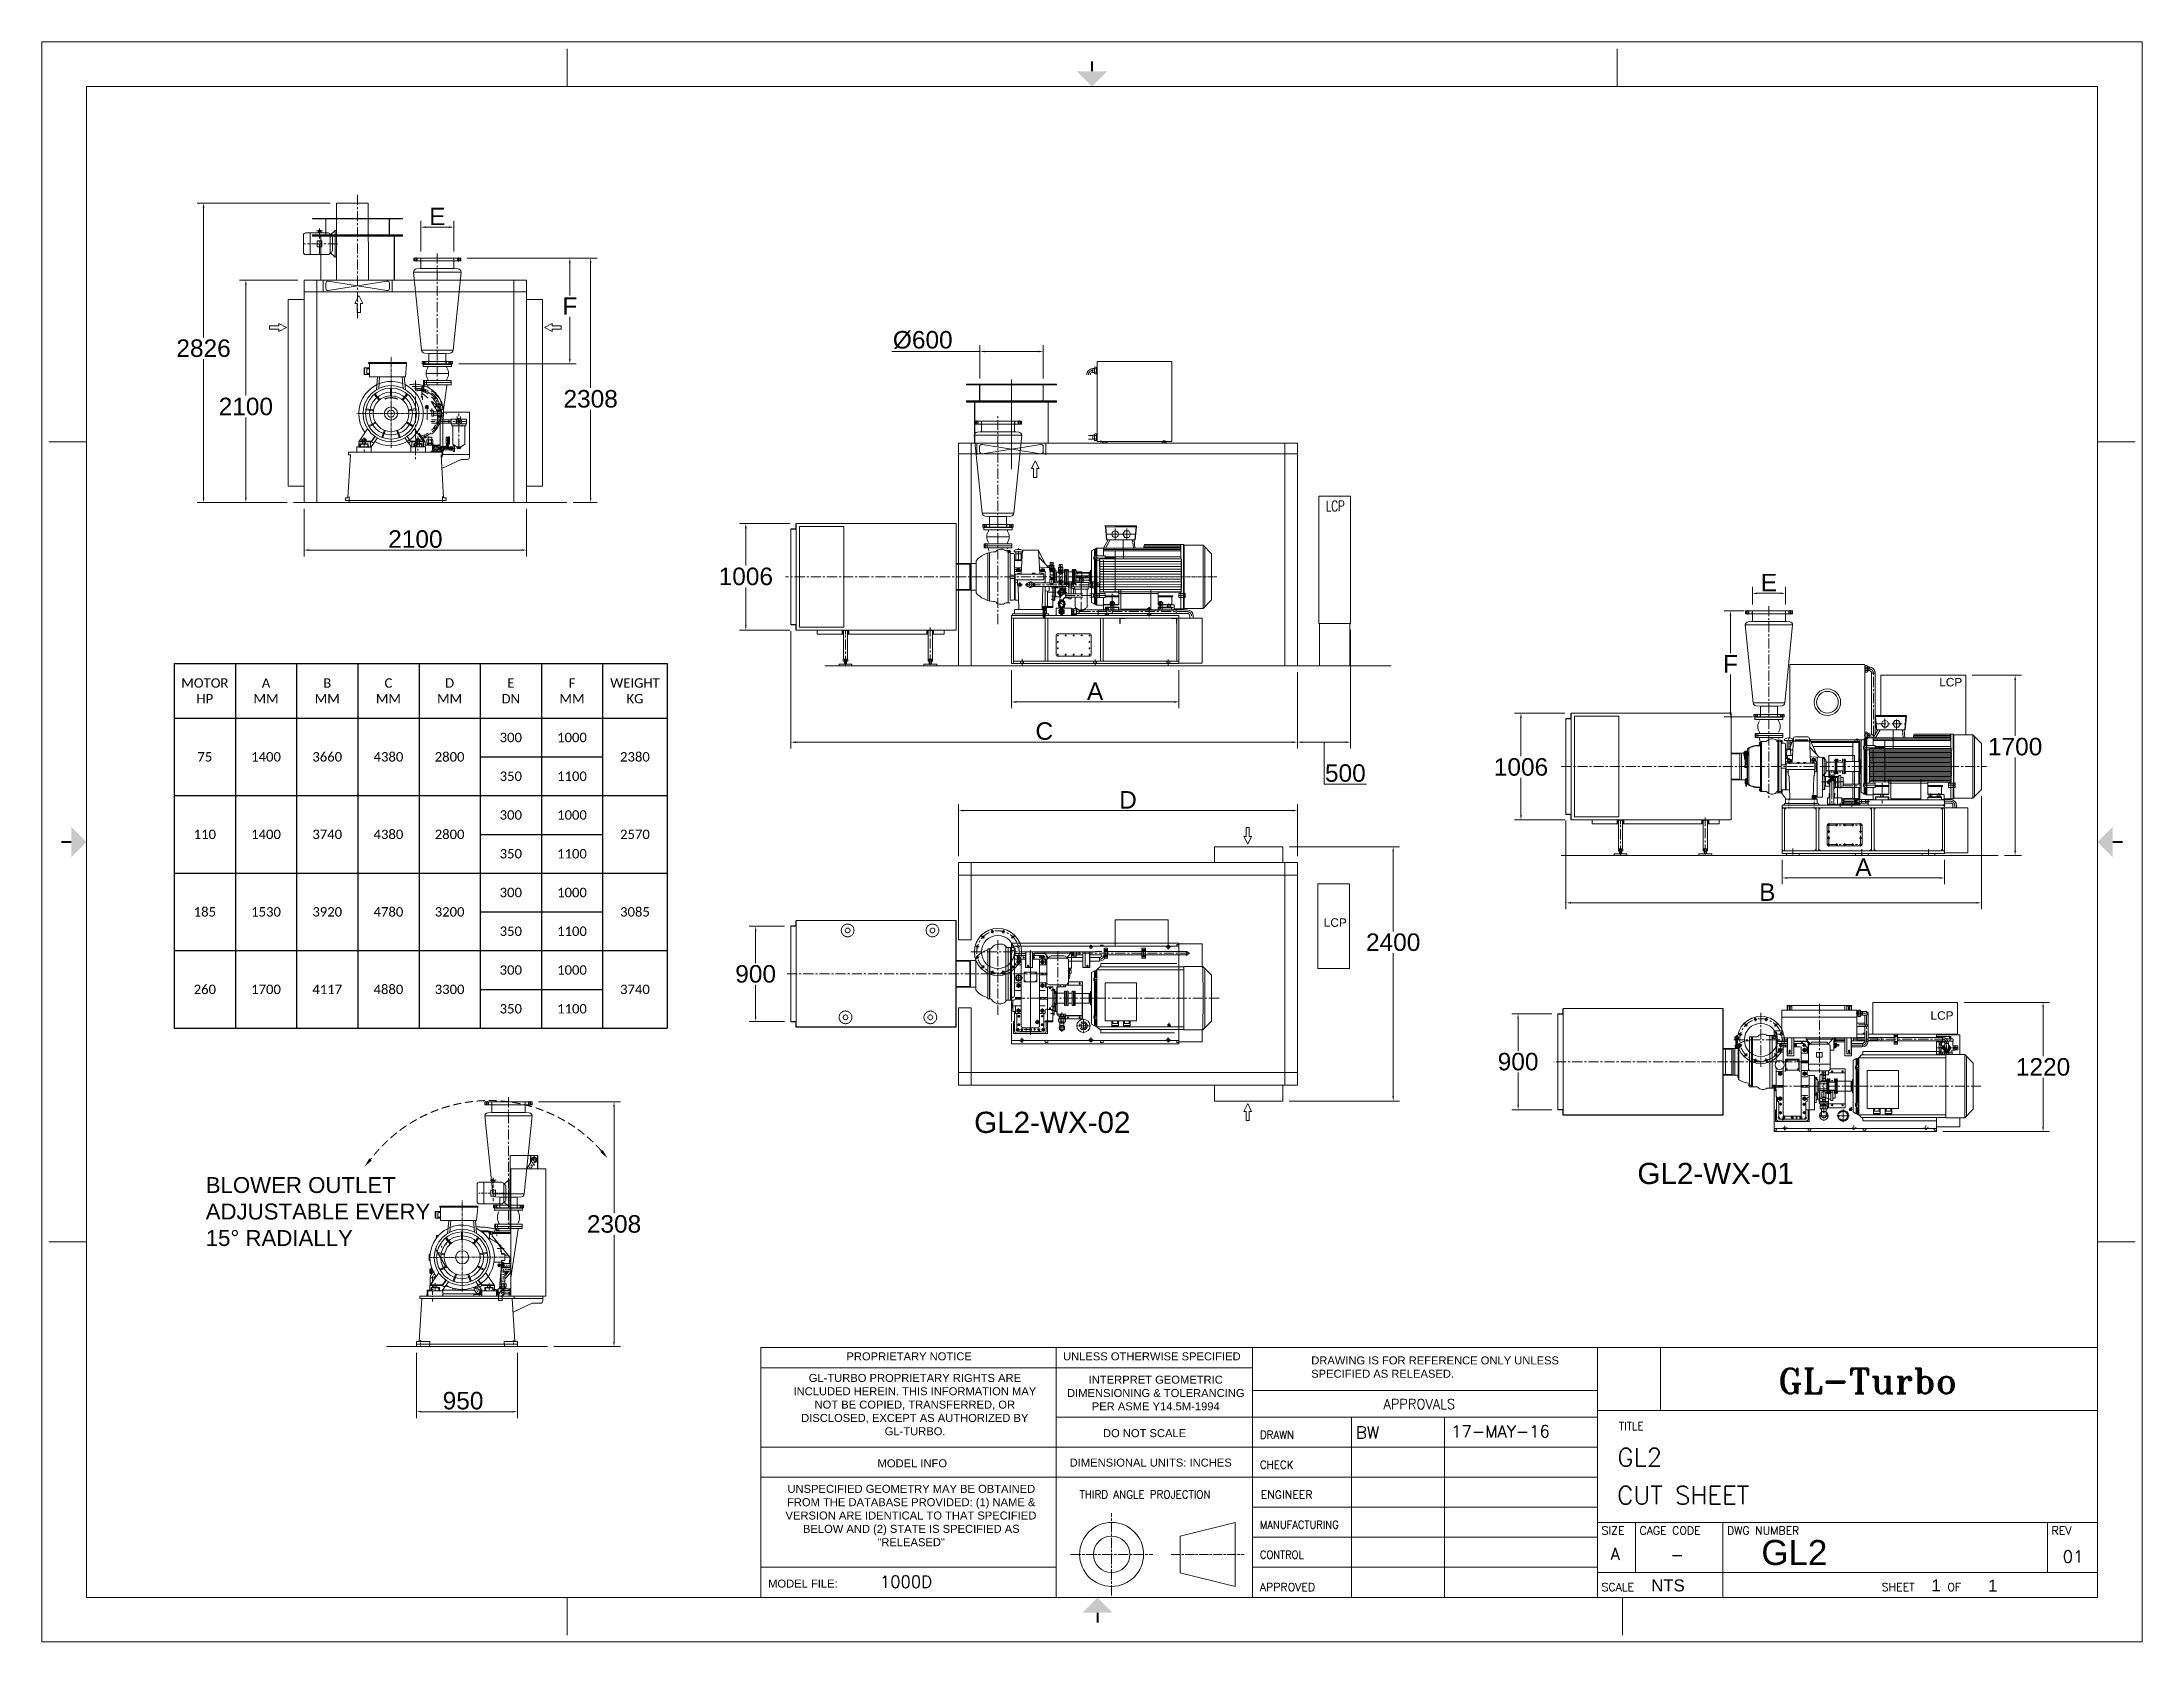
# Model space of a CAD drawing. Header units: millimetres. Extents: x 2 to 503272, y 1 to 383444.
import ezdxf
from ezdxf.enums import TextEntityAlignment as Align

# ---------------------------------------------------------------- set-up
doc = ezdxf.new("R2010")
doc.units = ezdxf.units.MM
doc.header["$LTSCALE"] = 25.4
for name, pattern in [('ACAD_ISO02W100', [15, 12, -3]), ('ACAD_ISO04W100', [30, 24, -3, 0, -3]), ('CENTER', [50.8, 31.75, -6.35, 6.35, -6.35]), ('CHAIN', [0.7087, 0.4724, -0.0591, 0.1181, -0.0591]), ('DASHDOT', [25.4, 12.7, -6.35, 0, -6.35]), ('DASHED', [0.75, 0.5, -0.25]), ('DOTE', [2.42, 2, -0.2, 0.02, -0.2]), ('EB_DASH', [6, 3, -3]), ('EB_DASHDOTDOT', [45, 30, -3, 3, -3, 3, -3]), ('双点画线', [22, 12, -2, 2, -2, 2, -2]), ('虚线', [2, 1, -1])]:
    doc.linetypes.add(name, pattern=pattern)
doc.layers.get('Defpoints').update_dxf_attribs({"lineweight": 5})
doc.layers.add('00', color=7, linetype='Continuous')
doc.layers.add('1', color=1, linetype='Continuous')
for name, color, linetype, lineweight in [('06___ANNOTATIONS', 7, 'Continuous', 5), ('2', 2, 'DASHED', 5), ('3', 3, 'CENTER', 5), ('CAXA0', 7, 'Continuous', 5), ('CAXA1', 5, 'CENTER', 5), ('CAXA2', 6, 'EB_DASH', 5), ('CAXA3', 7, 'Continuous', 5), ('CAXA中心线层', 5, 'CENTER', 5), ('DOTE', 1, 'DOTE', 5), ('EB0', 7, 'Continuous', 5), ('EB0_1', 7, 'Continuous', 5), ('PIPE', 150, 'Continuous', 5), ('Title Block', 7, 'Continuous', 5), ('剖面', 4, 'Continuous', 5), ('剖面线', 4, 'Continuous', 5), ('剖面线层', 4, 'Continuous', 5), ('细实线层', 7, 'Continuous', 5), ('虚线层', 6, 'ACAD_ISO02W100', 5)]:
    doc.layers.add(name, color=color, linetype=linetype, lineweight=lineweight)
doc.styles.add('ACANSTS', font='romans.shx', dxfattribs={"height": 25.4})
doc.styles.add('Roman', font='arial.ttf')
doc.styles.add('ROMANS', font='romant.shx', dxfattribs={"height": 88.9})
doc.styles.get("Standard").update_dxf_attribs({"font": 'arial.ttf'})
doc.styles.add('TEXTSTYLE_5', font='txt_____.ttf', dxfattribs={"width": 0.6})
doc.dimstyles.new('ISO-25', dxfattribs={"dimscale": 30, "dimtxt": 38.1, "dimasz": 38.1, "dimexe": 50.8, "dimexo": 50.8, "dimgap": 15.875, "dimtad": 1, "dimtih": 1, "dimtoh": 1, "dimdec": 1, "dimlfac": 0.03937, "dimdsep": 46, "dimtxsty": 'Standard', "dimcen": 63.5, "dimclrd": 7, "dimclre": 7, "dimclrt": 7, "dimadec": 0, "dimazin": 0, "dimtfac": 1, "dimtdec": 1, "dimtmove": 0, "dimatfit": 3, "dimfxl": 25.4, "dimlwd": 5, "dimlwe": 5, "dimarcsym": 0})
pattern_1 = [(180, (410954.985, 137141.673), (-9e-15, -24.1935), []), (240, (410954.985, 137141.673), (20.952186, -12.09675), []), (300, (410954.985, 137141.673), (20.952186, 12.09675), [])]
pattern_2 = [(90, (-20316.3, 135573.08), (-403.225, 2e-14), []), (150, (-20316.3, 135573.08), (-201.6125, -349.2031), []), (210, (-20316.3, 135573.08), (201.6125, -349.2031), [])]
pattern_3 = [(135, (1362593.044, 669076.674), (12.69999998, 12.69999998), [])]
pattern_4 = [(45, (1362593.044, 669076.674), (12.69999998, -12.69999998), [])]
pattern_5 = [(60, (1353630.559, 670080.947), (12.44340787, -7.18420488), [])]
pattern_6 = [(45, (388944.58, 185050.427), (25.4, -25.4), [])]
pattern_7 = [(180, (413144.679, 211721.727), (0, 24.1935), []), (120, (413144.679, 211721.727), (20.952186, 12.09675), []), (60, (413144.679, 211721.727), (20.952186, -12.09675), [])]
pattern_8 = [(135, (-315856.8, -884278.067), (-12.69999998, -12.69999998), [])]
pattern_9 = [(225, (-315856.8, -884278.067), (12.69999998, -12.69999998), [])]

msp = doc.modelspace()

# ---------------------------------------------------------------- texts
at = {"color": 7, "linetype": 'Continuous', "lineweight": 5, "char_height": 5080, "attachment_point": 1, "style": 'Roman'}
for s, insert in [('GL2-WX-02', (223393.34, 127077.52)), ('GL2-WX-01', (382339.7, 114833.07))]:
    msp.add_mtext_dynamic_manual_height_columns(s, width=82403.9018, gutter_width=25.4, heights=[0], dxfattribs=dict(at, insert=insert))
at = {"color": 7, "lineweight": 5, "insert": (39237.16, 111419.91), "char_height": 3810, "attachment_point": 1, "style": 'Roman'}
msp.add_mtext('BLOWER OUTLET\\PADJUSTABLE EVERY \\P15%%D RADIALLY', dxfattribs=at)
at = {"layer": '06___ANNOTATIONS', "color": 7, "linetype": 'Continuous', "lineweight": 5, "style": 'TEXTSTYLE_5', "width": 0.7}
msp.add_text('LCP', height=2540, dxfattribs=at).set_placement((307691.99, 270970.32))
at = {"layer": '06___ANNOTATIONS', "color": 7, "linetype": 'Continuous', "lineweight": 5, "char_height": 2031.996, "width": 109153.0252, "attachment_point": 4, "style": 'Roman'}
for insert in [(454673.93, 230011.92), (307173.57, 172409.6), (452586.87, 150125.32)]:
    msp.add_mtext('LCP', dxfattribs=dict(at, insert=insert))

# ---------------------------------------------------------------- blocks, each defined once
blk = doc.blocks.new('*T35')
at = {"linetype": 'ByBlock', "lineweight": -2, "transparency": 16777216}
for p, q in [((0, 0), (118161, 0)), ((0, 0), (0, -87372)), ((14664, 0), (14664, -87372)), ((29329, 0), (29329, -87372)), ((43993, 0), (43993, -87372)), ((58657, 0), (58657, -87372)), ((73321, 0), (73321, -22359)), ((87986, 0), (87986, -87372)), ((102650, 0), (102650, -87372)), ((118161, 0), (118161, -87372)), ((0, -13071), (118161, -13071)), ((73321, -22359), (102650, -22359)), ((0, -31647), (118161, -31647)), ((73321, -31647), (73321, -40934)), ((73321, -40934), (102650, -40934)), ((0, -50222), (118161, -50222)), ((73321, -50222), (73321, -59509)), ((73321, -59509), (102650, -59509)), ((0, -68797), (118161, -68797)), ((73321, -68797), (73321, -78084)), ((73321, -78084), (102650, -78084)), ((0, -87372), (118161, -87372))]:
    blk.add_line(p, q, dxfattribs=at)
at = {"color": 0, "linetype": 'ByBlock', "lineweight": -2, "transparency": 16777216}
for p, q in [((73321, -22359), (73321, -31647)), ((73321, -40934), (73321, -50222)), ((73321, -59509), (73321, -68797)), ((73321, -78084), (73321, -87372))]:
    blk.add_line(p, q, dxfattribs=at)
at = {"color": 0, "linetype": 'Continuous', "lineweight": 5, "transparency": 16777216, "char_height": 2257.78, "attachment_point": 5}
for s, insert, width in [('{\\fCalibri|b0|i0|c0;MOTOR^JHP', (7332, -6536), 12225.87), ('{\\fCalibri|b0|i0|c0;A^JMM', (21996, -6536), 12225.87), ('{\\fCalibri|b0|i0|c0;B^JMM', (36661, -6536), 12225.87), ('{\\fCalibri|b0|i0|c0;C^JMM', (51325, -6536), 12225.87), ('{\\fCalibri|b0|i0|c0;D^JMM', (65989, -6536), 12225.87), ('{\\fCalibri|b0|i0|c0;E^JDN', (80653, -6536), 12225.87), ('{\\fCalibri|b0|i0|c0;F^JMM', (95318, -6536), 12225.87), ('{\\fCalibri|b0|i0|c0;WEIGHT^JKG', (110405, -6536), 13072.53), ('{\\fCalibri|b0|i0|c0;300', (80653, -17715), 12225.87), ('{\\fCalibri|b0|i0|c0;1000', (95318, -17715), 12225.87), ('{\\fCalibri|b0|i0|c0;75', (7332, -22359), 12225.87), ('{\\fCalibri|b0|i0|c0;1400', (21996, -22359), 12225.87), ('{\\fCalibri|b0|i0|c0;3660', (36661, -22359), 12225.87), ('{\\fCalibri|b0|i0|c0;4380', (51325, -22359), 12225.87), ('{\\fCalibri|b0|i0|c0;2800', (65989, -22359), 12225.87), ('{\\fCalibri|b0|i0|c0;2380', (110405, -22359), 13072.53), ('{\\fCalibri|b0|i0|c0;350', (80653, -27003), 12225.87), ('{\\fCalibri|b0|i0|c0;1100', (95318, -27003), 12225.87), ('{\\fCalibri|b0|i0|c0;300', (80653, -36290), 12225.87), ('{\\fCalibri|b0|i0|c0;1000', (95318, -36290), 12225.87), ('{\\fCalibri|b0|i0|c0;110', (7332, -40934), 12225.87), ('{\\fCalibri|b0|i0|c0;1400', (21996, -40934), 12225.87), ('{\\fCalibri|b0|i0|c0;3740', (36661, -40934), 12225.87), ('{\\fCalibri|b0|i0|c0;4380', (51325, -40934), 12225.87), ('{\\fCalibri|b0|i0|c0;2800', (65989, -40934), 12225.87), ('{\\fCalibri|b0|i0|c0;2570', (110405, -40934), 13072.53), ('{\\fCalibri|b0|i0|c0;350', (80653, -45578), 12225.87), ('{\\fCalibri|b0|i0|c0;1100', (95318, -45578), 12225.87), ('{\\fCalibri|b0|i0|c0;300', (80653, -54865), 12225.87), ('{\\fCalibri|b0|i0|c0;1000', (95318, -54865), 12225.87), ('{\\fCalibri|b0|i0|c0;185', (7332, -59509), 12225.87), ('{\\fCalibri|b0|i0|c0;1530', (21996, -59509), 12225.87), ('{\\fCalibri|b0|i0|c0;3920', (36661, -59509), 12225.87), ('{\\fCalibri|b0|i0|c0;4780', (51325, -59509), 12225.87), ('{\\fCalibri|b0|i0|c0;3200', (65989, -59509), 12225.87), ('{\\fCalibri|b0|i0|c0;3085', (110405, -59509), 13072.53), ('{\\fCalibri|b0|i0|c0;350', (80653, -64153), 12225.87), ('{\\fCalibri|b0|i0|c0;1100', (95318, -64153), 12225.87), ('{\\fCalibri|b0|i0|c0;300', (80653, -73441), 12225.87), ('{\\fCalibri|b0|i0|c0;1000', (95318, -73441), 12225.87), ('{\\fCalibri|b0|i0|c0;260', (7332, -78084), 12225.87), ('{\\fCalibri|b0|i0|c0;1700', (21996, -78084), 12225.87), ('{\\fCalibri|b0|i0|c0;4117', (36661, -78084), 12225.87), ('{\\fCalibri|b0|i0|c0;4880', (51325, -78084), 12225.87), ('{\\fCalibri|b0|i0|c0;3300', (65989, -78084), 12225.87), ('{\\fCalibri|b0|i0|c0;3740', (110405, -78084), 13072.53), ('{\\fCalibri|b0|i0|c0;350', (80653, -82728), 12225.87), ('{\\fCalibri|b0|i0|c0;1100', (95318, -82728), 12225.87)]:
    blk.add_mtext(s, dxfattribs=dict(at, insert=insert, width=width))
blk = doc.blocks.new('*D34')
at = {"color": 7, "linetype": 'Continuous', "lineweight": 5, "transparency": 16777216}
for p, q in [((61288, 326403), (47333, 326403)), ((48857, 325260), (48857, 298692)), ((48857, 274206), (48857, 293460)), ((58748, 273063), (47333, 273063))]:
    blk.add_line(p, q, dxfattribs=at)
at = {"color": 7, "transparency": 16777216}
for points in [[(48666, 325260), (49047, 325260), (48857, 326403)], [(48666, 274206), (49047, 274206), (48857, 273063)]]:
    blk.add_solid(points, dxfattribs=at)
at = {"layer": 'Defpoints', "color": 0, "transparency": 16777216}
for p in [(48857, 326403), (62812, 326403), (60272, 273063)]:
    blk.add_point(p, dxfattribs=at)
at = {"color": 7, "lineweight": 5, "transparency": 16777216, "insert": (48857, 296076), "char_height": 4191, "attachment_point": 5, "style": 'Roman'}
blk.add_mtext('2100', dxfattribs=at)
blk = doc.blocks.new('*D45')
at = {"color": 7, "linetype": 'Continuous', "lineweight": 5, "transparency": 16777216}
for p, q in [((101920, 331677), (133013, 331677)), ((131489, 330534), (131489, 300532)), ((131489, 274206), (131489, 295297)), ((127274, 273063), (133013, 273063))]:
    blk.add_line(p, q, dxfattribs=at)
at = {"color": 7, "transparency": 16777216}
for points in [[(131299, 330534), (131680, 330534), (131489, 331677)], [(131299, 274206), (131680, 274206), (131489, 273063)]]:
    blk.add_solid(points, dxfattribs=at)
at = {"layer": 'Defpoints', "color": 0, "transparency": 16777216}
for p in [(100396, 331677), (131489, 331677), (125750, 273063)]:
    blk.add_point(p, dxfattribs=at)
at = {"color": 7, "lineweight": 5, "transparency": 16777216, "insert": (131489, 297914), "char_height": 4191, "attachment_point": 5, "style": 'Roman'}
blk.add_mtext('2308', dxfattribs=at)
blk = doc.blocks.new('*D46')
at = {"color": 7, "linetype": 'Continuous', "lineweight": 5, "transparency": 16777216}
for p, q in [((232321, 232937), (232321, 223762)), ((272453, 232937), (272453, 223762)), ((271310, 225286), (233464, 225286))]:
    blk.add_line(p, q, dxfattribs=at)
at = {"color": 7, "transparency": 16777216}
for points in [[(233464, 225477), (233464, 225096), (232321, 225286)], [(271310, 225477), (271310, 225096), (272453, 225286)]]:
    blk.add_solid(points, dxfattribs=at)
at = {"layer": 'Defpoints', "color": 0, "transparency": 16777216}
for p in [(232321, 234461), (272453, 234461), (232321, 225286)]:
    blk.add_point(p, dxfattribs=at)
at = {"color": 7, "lineweight": 5, "transparency": 16777216, "insert": (252387, 227858), "char_height": 4191, "attachment_point": 5, "style": 'Roman'}
blk.add_mtext('A', dxfattribs=at)
blk = doc.blocks.new('*D47')
at = {"color": 7, "linetype": 'Continuous', "lineweight": 5, "transparency": 16777216}
for p, q in [((313602, 242589), (313602, 214115)), ((300902, 232429), (300902, 214115)), ((312459, 215639), (302045, 215639)), ((307252, 215639), (307252, 205606)), ((307252, 205606), (317450, 205606))]:
    blk.add_line(p, q, dxfattribs=at)
at = {"color": 7, "transparency": 16777216}
for points in [[(302045, 215830), (302045, 215449), (300902, 215639)], [(312459, 215830), (312459, 215449), (313602, 215639)]]:
    blk.add_solid(points, dxfattribs=at)
at = {"layer": 'Defpoints', "color": 0, "transparency": 16777216}
for p in [(313602, 244113), (300902, 233953), (300902, 215639)]:
    blk.add_point(p, dxfattribs=at)
at = {"color": 7, "lineweight": 5, "transparency": 16777216, "insert": (312351, 208222), "char_height": 4191, "attachment_point": 5, "style": 'Roman'}
blk.add_mtext('500', dxfattribs=at)
blk = doc.blocks.new('*D48')
at = {"color": 7, "linetype": 'Continuous', "lineweight": 5, "transparency": 16777216}
for p, q in [((179490, 242278), (179490, 214115)), ((300902, 232429), (300902, 214115)), ((180633, 215639), (299759, 215639))]:
    blk.add_line(p, q, dxfattribs=at)
at = {"color": 7, "transparency": 16777216}
for points in [[(180633, 215830), (180633, 215449), (179490, 215639)], [(299759, 215830), (299759, 215449), (300902, 215639)]]:
    blk.add_solid(points, dxfattribs=at)
at = {"layer": 'Defpoints', "color": 0, "transparency": 16777216}
for p in [(179490, 243802), (300902, 233953), (300902, 215639)]:
    blk.add_point(p, dxfattribs=at)
at = {"color": 7, "lineweight": 5, "transparency": 16777216, "insert": (240196, 218282), "char_height": 4191, "attachment_point": 5, "style": 'Roman'}
blk.add_mtext('C', dxfattribs=at)
blk = doc.blocks.new('*D41')
at = {"color": 7, "linetype": 'Continuous', "lineweight": 5, "transparency": 16777216}
for p, q in [((219621, 188313), (219621, 200777)), ((220764, 199253), (299758, 199253)), ((300901, 188313), (300901, 200777))]:
    blk.add_line(p, q, dxfattribs=at)
at = {"color": 7, "transparency": 16777216}
for points in [[(220764, 199444), (220764, 199063), (219621, 199253)], [(299758, 199444), (299758, 199063), (300901, 199253)]]:
    blk.add_solid(points, dxfattribs=at)
at = {"layer": 'Defpoints', "color": 0, "transparency": 16777216}
for p in [(300901, 199253), (219621, 186789), (300901, 186789)]:
    blk.add_point(p, dxfattribs=at)
at = {"color": 7, "lineweight": 5, "transparency": 16777216, "insert": (260261, 201825), "char_height": 4191, "attachment_point": 5, "style": 'Roman'}
blk.add_mtext('D', dxfattribs=at)
blk = doc.blocks.new('*D42')
at = {"color": 7, "linetype": 'Continuous', "lineweight": 5, "transparency": 16777216}
for p, q in [((298869, 190599), (325338, 190599)), ((323814, 189456), (323814, 170301)), ((323814, 130782), (323814, 165069)), ((298869, 129639), (325338, 129639))]:
    blk.add_line(p, q, dxfattribs=at)
at = {"color": 7, "transparency": 16777216}
for points in [[(323623, 189456), (324004, 189456), (323814, 190599)], [(323623, 130782), (324004, 130782), (323814, 129639)]]:
    blk.add_solid(points, dxfattribs=at)
at = {"layer": 'Defpoints', "color": 0, "transparency": 16777216}
for p in [(297345, 190599), (297345, 129639), (323814, 129639)]:
    blk.add_point(p, dxfattribs=at)
at = {"color": 7, "lineweight": 5, "transparency": 16777216, "insert": (323814, 167685), "char_height": 4191, "attachment_point": 5, "style": 'Roman'}
blk.add_mtext('2400', dxfattribs=at)
blk = doc.blocks.new('*D29')
at = {"color": 7, "linetype": 'Continuous', "lineweight": 5, "transparency": 16777216}
for p, q in [((90782, 333201), (90782, 340600)), ((91925, 339076), (97564, 339076)), ((98707, 333201), (98707, 340600))]:
    blk.add_line(p, q, dxfattribs=at)
at = {"color": 7, "transparency": 16777216}
for points in [[(91925, 339267), (91925, 338886), (90782, 339076)], [(97564, 339267), (97564, 338886), (98707, 339076)]]:
    blk.add_solid(points, dxfattribs=at)
at = {"layer": 'Defpoints', "color": 0, "transparency": 16777216}
for p in [(98707, 339076), (90782, 331677), (98707, 331677)]:
    blk.add_point(p, dxfattribs=at)
at = {"color": 7, "lineweight": 5, "transparency": 16777216, "insert": (94745, 341648), "char_height": 4191, "attachment_point": 5, "style": 'Roman'}
blk.add_mtext('E', dxfattribs=at)
blk = doc.blocks.new('*D30')
at = {"color": 7, "linetype": 'Continuous', "lineweight": 5, "transparency": 16777216}
for p, q in [((101920, 331677), (128025, 331677)), ((126501, 330534), (126501, 322728)), ((126501, 307420), (126501, 317584)), ((99888, 306277), (128025, 306277))]:
    blk.add_line(p, q, dxfattribs=at)
at = {"color": 7, "transparency": 16777216}
for points in [[(126311, 330534), (126692, 330534), (126501, 331677)], [(126311, 307420), (126692, 307420), (126501, 306277)]]:
    blk.add_solid(points, dxfattribs=at)
at = {"layer": 'Defpoints', "color": 0, "transparency": 16777216}
for p in [(100396, 331677), (98364, 306277), (126501, 306277)]:
    blk.add_point(p, dxfattribs=at)
at = {"color": 7, "lineweight": 5, "transparency": 16777216, "insert": (126501, 320156), "char_height": 4191, "attachment_point": 5, "style": 'Roman'}
blk.add_mtext('F', dxfattribs=at)
blk = doc.blocks.new('*D31')
at = {"color": 7, "linetype": 'Continuous', "lineweight": 5, "transparency": 16777216}
for p, q in [((69069, 344843), (37198, 344843)), ((38722, 343700), (38722, 312660)), ((38722, 274206), (38722, 307427)), ((58748, 273063), (37198, 273063))]:
    blk.add_line(p, q, dxfattribs=at)
at = {"color": 7, "transparency": 16777216}
for points in [[(38531, 343700), (38912, 343700), (38722, 344843)], [(38531, 274206), (38912, 274206), (38722, 273063)]]:
    blk.add_solid(points, dxfattribs=at)
at = {"layer": 'Defpoints', "color": 0, "transparency": 16777216}
for p in [(38722, 344843), (70593, 344843), (60272, 273063)]:
    blk.add_point(p, dxfattribs=at)
at = {"color": 7, "lineweight": 5, "transparency": 16777216, "insert": (38722, 310044), "char_height": 4191, "attachment_point": 5, "style": 'Roman'}
blk.add_mtext('2826', dxfattribs=at)
blk = doc.blocks.new('*D32')
at = {"color": 7, "linetype": 'Continuous', "lineweight": 5, "transparency": 16777216}
for p, q in [((203700, 309275), (224740, 309275)), ((224740, 302797), (224740, 310799)), ((225883, 309275), (238812, 309275)), ((239955, 302797), (239955, 310799))]:
    blk.add_line(p, q, dxfattribs=at)
at = {"color": 7, "transparency": 16777216}
for points in [[(225883, 309465), (225883, 309084), (224740, 309275)], [(238812, 309465), (238812, 309084), (239955, 309275)]]:
    blk.add_solid(points, dxfattribs=at)
at = {"layer": 'Defpoints', "color": 0, "transparency": 16777216}
for p in [(239955, 309275), (224740, 301273), (239955, 301273)]:
    blk.add_point(p, dxfattribs=at)
at = {"color": 7, "lineweight": 5, "transparency": 16777216, "insert": (211079, 312008), "char_height": 4191, "attachment_point": 5, "style": 'Roman'}
blk.add_mtext('%%C600', dxfattribs=at)
blk = doc.blocks.new('*D43')
at = {"color": 7, "linetype": 'Continuous', "lineweight": 5, "transparency": 16777216}
for p, q in [((177965, 171542), (169504, 171542)), ((171028, 170399), (171028, 162708)), ((171028, 149825), (171028, 157475)), ((177965, 148682), (169504, 148682))]:
    blk.add_line(p, q, dxfattribs=at)
at = {"color": 7, "transparency": 16777216}
for points in [[(170837, 170399), (171218, 170399), (171028, 171542)], [(170837, 149825), (171218, 149825), (171028, 148682)]]:
    blk.add_solid(points, dxfattribs=at)
at = {"layer": 'Defpoints', "color": 0, "transparency": 16777216}
for p in [(179489, 171542), (171028, 148682), (179489, 148682)]:
    blk.add_point(p, dxfattribs=at)
at = {"color": 7, "lineweight": 5, "transparency": 16777216, "insert": (171028, 160092), "char_height": 4191, "attachment_point": 5, "style": 'Roman'}
blk.add_mtext('900', dxfattribs=at)
blk = doc.blocks.new('*D44')
at = {"color": 7, "linetype": 'Continuous', "lineweight": 5, "transparency": 16777216}
for p, q in [((179236, 268065), (167153, 268065)), ((168677, 266922), (168677, 257968)), ((168677, 243656), (168677, 252736)), ((179236, 242513), (167153, 242513))]:
    blk.add_line(p, q, dxfattribs=at)
at = {"color": 7, "transparency": 16777216}
for points in [[(168487, 266922), (168868, 266922), (168677, 268065)], [(168487, 243656), (168868, 243656), (168677, 242513)]]:
    blk.add_solid(points, dxfattribs=at)
at = {"layer": 'Defpoints', "color": 0, "transparency": 16777216}
for p in [(180760, 268065), (168677, 242513), (180760, 242513)]:
    blk.add_point(p, dxfattribs=at)
at = {"color": 7, "lineweight": 5, "transparency": 16777216, "insert": (168677, 255352), "char_height": 4191, "attachment_point": 5, "style": 'Roman'}
blk.add_mtext('1006', dxfattribs=at)
blk = doc.blocks.new('*D33')
at = {"color": 7, "linetype": 'Continuous', "lineweight": 5, "transparency": 16777216}
for p, q in [((62812, 271539), (62812, 260163)), ((116152, 271539), (116152, 260163)), ((63955, 261687), (115009, 261687))]:
    blk.add_line(p, q, dxfattribs=at)
at = {"color": 7, "transparency": 16777216}
for points in [[(63955, 261877), (63955, 261496), (62812, 261687)], [(115009, 261877), (115009, 261496), (116152, 261687)]]:
    blk.add_solid(points, dxfattribs=at)
at = {"layer": 'Defpoints', "color": 0, "transparency": 16777216}
for p in [(62812, 273063), (116152, 273063), (116152, 261687)]:
    blk.add_point(p, dxfattribs=at)
at = {"color": 7, "lineweight": 5, "transparency": 16777216, "insert": (89482, 264303), "char_height": 4191, "attachment_point": 5, "style": 'Roman'}
blk.add_mtext('2100', dxfattribs=at)
blk = doc.blocks.new('*D51')
at = {"color": 7, "linetype": 'Continuous', "lineweight": 5, "transparency": 16777216}
for p, q in [((118975, 129470), (138613, 129470)), ((137089, 128327), (137089, 102778)), ((137089, 71995), (137089, 97543)), ((122685, 70852), (138613, 70852))]:
    blk.add_line(p, q, dxfattribs=at)
at = {"color": 7, "transparency": 16777216}
for points in [[(136899, 128327), (137280, 128327), (137089, 129470)], [(136899, 71995), (137280, 71995), (137089, 70852)]]:
    blk.add_solid(points, dxfattribs=at)
at = {"layer": 'Defpoints', "color": 0, "transparency": 16777216}
for p in [(117451, 129470), (137089, 129470), (121161, 70852)]:
    blk.add_point(p, dxfattribs=at)
at = {"color": 7, "lineweight": 5, "transparency": 16777216, "insert": (137089, 100161), "char_height": 4191, "attachment_point": 5, "style": 'Roman'}
blk.add_mtext('2308', dxfattribs=at)
blk = doc.blocks.new('*D52')
at = {"color": 7, "linetype": 'Continuous', "lineweight": 5, "transparency": 16777216}
for p, q in [((462542, 231668), (474393, 231668)), ((472869, 230525), (472869, 217175)), ((472869, 189631), (472869, 211942)), ((470344, 188488), (474393, 188488))]:
    blk.add_line(p, q, dxfattribs=at)
at = {"color": 7, "transparency": 16777216}
for points in [[(472678, 230525), (473059, 230525), (472869, 231668)], [(472678, 189631), (473059, 189631), (472869, 188488)]]:
    blk.add_solid(points, dxfattribs=at)
at = {"layer": 'Defpoints', "color": 0, "transparency": 16777216}
for p in [(461018, 231668), (468820, 188488), (472869, 188488)]:
    blk.add_point(p, dxfattribs=at)
at = {"color": 7, "lineweight": 5, "transparency": 16777216, "insert": (472869, 214559), "char_height": 4191, "attachment_point": 5, "style": 'Roman'}
blk.add_mtext('1700', dxfattribs=at)
blk = doc.blocks.new('*D53')
at = {"color": 7, "linetype": 'Continuous', "lineweight": 5, "transparency": 16777216}
for p, q in [((460615, 153296), (481078, 153296)), ((479554, 152153), (479554, 140418)), ((479554, 123451), (479554, 135186)), ((455535, 122308), (481078, 122308))]:
    blk.add_line(p, q, dxfattribs=at)
at = {"color": 7, "transparency": 16777216}
for points in [[(479364, 152153), (479745, 152153), (479554, 153296)], [(479364, 123451), (479745, 123451), (479554, 122308)]]:
    blk.add_solid(points, dxfattribs=at)
at = {"layer": 'Defpoints', "color": 0, "transparency": 16777216}
for p in [(459091, 153296), (454011, 122308), (479554, 122308)]:
    blk.add_point(p, dxfattribs=at)
at = {"color": 7, "lineweight": 5, "transparency": 16777216, "insert": (479554, 137802), "char_height": 4191, "attachment_point": 5, "style": 'Roman'}
blk.add_mtext('1220', dxfattribs=at)
blk = doc.blocks.new('*D36')
at = {"color": 7, "linetype": 'Continuous', "lineweight": 5, "transparency": 16777216}
for p, q in [((409908, 248630), (409908, 252840)), ((417833, 248630), (417833, 252840)), ((411051, 251316), (416690, 251316))]:
    blk.add_line(p, q, dxfattribs=at)
at = {"color": 7, "transparency": 16777216}
for points in [[(411051, 251506), (411051, 251125), (409908, 251316)], [(416690, 251506), (416690, 251125), (417833, 251316)]]:
    blk.add_solid(points, dxfattribs=at)
at = {"layer": 'Defpoints', "color": 0, "transparency": 16777216}
for p in [(409908, 247106), (417833, 251316), (417833, 247106)]:
    blk.add_point(p, dxfattribs=at)
at = {"color": 7, "lineweight": 5, "transparency": 16777216, "insert": (413871, 253888), "char_height": 4191, "attachment_point": 5, "style": 'Roman'}
blk.add_mtext('E', dxfattribs=at)
blk = doc.blocks.new('*D37')
at = {"color": 7, "linetype": 'Continuous', "lineweight": 5, "transparency": 16777216}
for p, q in [((407965, 247106), (403125, 247106)), ((404649, 245963), (404649, 236977)), ((404649, 222849), (404649, 231834)), ((409952, 221706), (403125, 221706))]:
    blk.add_line(p, q, dxfattribs=at)
at = {"color": 7, "transparency": 16777216}
for points in [[(404458, 245963), (404839, 245963), (404649, 247106)], [(404458, 222849), (404839, 222849), (404649, 221706)]]:
    blk.add_solid(points, dxfattribs=at)
at = {"layer": 'Defpoints', "color": 0, "transparency": 16777216}
for p in [(409489, 247106), (404649, 221706), (411476, 221706)]:
    blk.add_point(p, dxfattribs=at)
at = {"color": 7, "lineweight": 5, "transparency": 16777216, "insert": (404649, 234406), "char_height": 4191, "attachment_point": 5, "style": 'Roman'}
blk.add_mtext('F', dxfattribs=at)
blk = doc.blocks.new('*D38')
at = {"color": 7, "linetype": 'Continuous', "lineweight": 5, "transparency": 16777216}
for p, q in [((417076, 187470), (417076, 181579)), ((455938, 187472), (455938, 181579)), ((418219, 183103), (454795, 183103))]:
    blk.add_line(p, q, dxfattribs=at)
at = {"color": 7, "transparency": 16777216}
for points in [[(418219, 183293), (418219, 182912), (417076, 183103)], [(454795, 183293), (454795, 182912), (455938, 183103)]]:
    blk.add_solid(points, dxfattribs=at)
at = {"layer": 'Defpoints', "color": 0, "transparency": 16777216}
for p in [(417076, 188994), (455938, 188996), (455938, 183103)]:
    blk.add_point(p, dxfattribs=at)
at = {"color": 7, "lineweight": 5, "transparency": 16777216, "insert": (436507, 185674), "char_height": 4191, "attachment_point": 5, "style": 'Roman'}
blk.add_mtext('A', dxfattribs=at)
blk = doc.blocks.new('*D39')
at = {"color": 7, "linetype": 'Continuous', "lineweight": 5, "transparency": 16777216}
for p, q in [((464772, 202768), (464772, 175617)), ((365222, 196863), (365222, 175617)), ((366365, 177141), (463629, 177141))]:
    blk.add_line(p, q, dxfattribs=at)
at = {"color": 7, "transparency": 16777216}
for points in [[(366365, 177331), (366365, 176950), (365222, 177141)], [(463629, 177331), (463629, 176950), (464772, 177141)]]:
    blk.add_solid(points, dxfattribs=at)
at = {"layer": 'Defpoints', "color": 0, "transparency": 16777216}
for p in [(464772, 204292), (365222, 198387), (464772, 177141)]:
    blk.add_point(p, dxfattribs=at)
at = {"color": 7, "lineweight": 5, "transparency": 16777216, "insert": (413479, 179712), "char_height": 4191, "attachment_point": 5, "style": 'Roman'}
blk.add_mtext('B', dxfattribs=at)
blk = doc.blocks.new('*D40')
at = {"color": 7, "linetype": 'Continuous', "lineweight": 5, "transparency": 16777216}
for p, q in [((89788, 69328), (89788, 53672)), ((113918, 69328), (113918, 53672)), ((112775, 55196), (90931, 55196))]:
    blk.add_line(p, q, dxfattribs=at)
at = {"color": 7, "transparency": 16777216}
for points in [[(90931, 55387), (90931, 55006), (89788, 55196)], [(112775, 55387), (112775, 55006), (113918, 55196)]]:
    blk.add_solid(points, dxfattribs=at)
at = {"layer": 'Defpoints', "color": 0, "transparency": 16777216}
for p in [(89788, 70852), (113918, 70852), (89788, 55196)]:
    blk.add_point(p, dxfattribs=at)
at = {"color": 7, "lineweight": 5, "transparency": 16777216, "insert": (100908, 57812), "char_height": 4191, "attachment_point": 5, "style": 'Roman'}
blk.add_mtext('950', dxfattribs=at)
blk = doc.blocks.new('*U2')
at = {"layer": '1', "linetype": 'Continuous', "lineweight": 13}
h = blk.add_hatch(dxfattribs=at)
h.set_pattern_fill('_USER', color=1, scale=2.8, angle=45, style=0, pattern_type=0)
h.set_pattern_definition([(45, (0, 0), (-1.9799, 1.9799), [])])
h.paths.add_polyline_path([(-13, 4), (-13, 0), (-22, 0), (-22, 4)])
h.paths.add_polyline_path([(22, 4), (22, 0), (13, 0), (13, 4)])
blk = doc.blocks.new('*D49')
at = {"color": 7, "linetype": 'Continuous', "lineweight": 5, "transparency": 16777216}
for p, q in [((361797, 150546), (352228, 150546)), ((353752, 149403), (353752, 141683)), ((353752, 128702), (353752, 136451)), ((361797, 127559), (352228, 127559))]:
    blk.add_line(p, q, dxfattribs=at)
at = {"color": 7, "transparency": 16777216}
for points in [[(353562, 149403), (353943, 149403), (353752, 150546)], [(353562, 128702), (353943, 128702), (353752, 127559)]]:
    blk.add_solid(points, dxfattribs=at)
at = {"layer": 'Defpoints', "color": 0, "transparency": 16777216}
for p in [(363321, 150546), (353752, 127559), (363321, 127559)]:
    blk.add_point(p, dxfattribs=at)
at = {"color": 7, "lineweight": 5, "transparency": 16777216, "insert": (353752, 139067), "char_height": 4191, "attachment_point": 5, "style": 'Roman'}
blk.add_mtext('900', dxfattribs=at)
blk = doc.blocks.new('*D50')
at = {"color": 7, "linetype": 'Continuous', "lineweight": 5, "transparency": 16777216}
for p, q in [((364968, 222606), (352916, 222606)), ((354440, 221463), (354440, 212301)), ((354440, 198197), (354440, 207068)), ((364968, 197054), (352916, 197054))]:
    blk.add_line(p, q, dxfattribs=at)
at = {"color": 7, "transparency": 16777216}
for points in [[(354249, 221463), (354630, 221463), (354440, 222606)], [(354249, 198197), (354630, 198197), (354440, 197054)]]:
    blk.add_solid(points, dxfattribs=at)
at = {"layer": 'Defpoints', "color": 0, "transparency": 16777216}
for p in [(366492, 222606), (354440, 197054), (366492, 197054)]:
    blk.add_point(p, dxfattribs=at)
at = {"color": 7, "lineweight": 5, "transparency": 16777216, "insert": (354440, 209685), "char_height": 4191, "attachment_point": 5, "style": 'Roman'}
blk.add_mtext('1006', dxfattribs=at)
blk = doc.blocks.new('LONE STAR BLOWER TITLE BLOCK (SIZE A)')
at = {"lineweight": 15}
for p, q in [((444.5, 66.14), (444.5, 84.14)), ((444.5, 84.14), (462.5, 84.14)), ((462.5, 66.14), (462.5, 84.14)), ((462.5, 66.14), (444.5, 66.14))]:
    blk.add_line(p, q, dxfattribs=at)
at = {"layer": 'Title Block', "lineweight": 15}
for p, q in [((600.08, 457.2), (0, 457.2)), ((0, 457.2), (0, 0)), ((600.08, 0), (600.08, 457.2)), ((150.02, 444.5), (150.02, 455.22)), ((450.06, 444.5), (450.06, 455.22)), ((587.38, 444.5), (12.7, 444.5)), ((587.38, 444.5), (12.7, 444.5)), ((12.7, 444.5), (12.7, 12.7)), ((12.7, 439.2), (12.7, 444.5)), ((12.7, 444.5), (27.67, 444.5)), ((587.38, 12.7), (587.38, 444.5)), ((12.7, 439.2), (12.7, 361.13)), ((1.98, 342.9), (12.7, 342.9)), ((587.38, 342.9), (598.09, 342.9)), ((1.98, 114.3), (12.7, 114.3)), ((587.38, 114.3), (598.09, 114.3)), ((587.38, 84.14), (205.4, 84.14)), ((205.4, 84.14), (205.4, 12.7)), ((587.38, 84.14), (230.97, 84.14)), ((289.78, 84.14), (289.78, 12.7)), ((345.89, 84.14), (345.89, 12.7)), ((444.5, 12.7), (444.5, 84.14)), ((587.38, 12.7), (587.38, 84.14)), ((345.89, 78.32), (205.4, 78.32)), ((444.5, 71.86), (345.89, 71.86)), ((587.38, 66.14), (444.5, 66.14)), ((444.5, 64.24), (289.78, 64.24)), ((374.2, 12.81), (374.2, 64.24)), ((400.8, 12.81), (400.8, 64.24)), ((444.5, 55.67), (205.4, 55.67)), ((444.5, 47.1), (205.4, 47.1)), ((444.5, 38.52), (345.89, 38.52)), ((325.23, 30.25), (340.9, 34.17)), ((325.23, 19.81), (325.23, 30.25)), ((340.9, 34.17), (340.9, 15.89)), ((587.38, 34.13), (444.5, 34.13)), ((455.36, 34.13), (455.36, 19.84)), ((480.29, 34.13), (480.29, 12.7)), ((573.09, 34.13), (573.09, 19.84)), ((444.5, 29.95), (345.89, 29.95)), ((289.78, 21.38), (205.4, 21.38)), ((340.9, 15.89), (325.23, 19.81)), ((444.5, 21.38), (345.89, 21.38)), ((587.38, 19.84), (444.5, 19.84)), ((12.7, 12.7), (587.38, 12.7)), ((150.02, 1.98), (150.02, 12.7)), ((381.63, 12.7), (587.38, 12.7)), ((451.64, 1.98), (451.64, 12.7)), ((0, 0), (600.08, 0))]:
    blk.add_line(p, q, dxfattribs=at)
at = {"layer": 'Title Block', "linetype": 'CHAIN', "lineweight": 15, "ltscale": 0.249886}
for p, q in [((305.64, 13.28), (305.64, 36.78)), ((293.89, 25.03), (317.4, 25.03))]:
    blk.add_line(p, q, dxfattribs=at)
at = {"layer": 'Title Block', "linetype": 'CHAIN', "lineweight": 15, "ltscale": 0.22211}
blk.add_line((322.62, 25.03), (343.51, 25.03), dxfattribs=at)
at = {"layer": 'Title Block', "lineweight": 15, "const_width": 0.572}
for points in [[(300.04, 451.64), (300.04, 448.79)], [(5.56, 228.6), (8.41, 228.6)], [(594.52, 228.6), (591.66, 228.6)], [(301.62, 5.56), (301.62, 8.41)]]:
    blk.add_lwpolyline(points, dxfattribs=at)
at = {"layer": 'Title Block', "lineweight": 15}
for radius in [9.14, 5.22]:
    blk.add_circle((305.64, 25.03), radius, dxfattribs=at)
for points in [[(295.75, 448.79), (304.32, 448.79), (300.04, 444.5)], [(8.41, 224.31), (8.41, 232.89), (12.7, 228.6)], [(591.66, 224.31), (591.66, 232.89), (587.38, 228.6)], [(297.34, 8.41), (305.91, 8.41), (301.62, 12.7)]]:
    blk.add_solid(points, dxfattribs=at)
at = {"layer": 'Title Block', "lineweight": 15, "style": 'ACANSTS'}
for s, height, width, p in [('APPROVALS', 2.857, 0.951562, (383.31, 66.57)), ('DRAWN', 2.286, 0.942857, (348.01, 58.1)), ('TITLE', 2.286, 0.942857, (450.63, 60.55)), ('THIRD ANGLE PROJECTION', 2.286, 0.942857, (296.51, 41.03))]:
    blk.add_text(s, height=height, dxfattribs=dict(at, width=width)).set_placement(p)
for s, width, p in [('CHECK', 0.942857, (348.01, 50.67)), ('MANUFACTURING', 0.90932, (348.01, 33.52)), ('CONTROL', 0.90932, (348.01, 24.95))]:
    blk.add_text(s, height=2.286, dxfattribs=dict(at, width=width)).set_placement(p, align=Align.MIDDLE_LEFT)
for s, p in [('ENGINEER', (348.26, 42.11)), ('APPROVED', (348.01, 15.69)), ('SCALE', (445.64, 15.7)), ('SHEET     OF', (525.71, 15.7))]:
    blk.add_text(s, height=2.286, dxfattribs=at).set_placement(p, align=Align.MIDDLE_LEFT)
for s, height, p in [('SIZE', 2.286, (445.64, 30.7)), ('CAGE CODE', 2.286, (456.5, 30.7)), ('DWG NUMBER', 2.286, (481.49, 30.7)), ('REV', 2.286, (574.23, 30.7)), ('A', 3.43, (448.22, 23.44))]:
    blk.add_text(s, height=height, dxfattribs=at).set_placement(p)
at = {"layer": 'Title Block', "lineweight": 15, "char_height": 2.286, "attachment_point": 1, "style": 'Roman'}
for s, width, insert in [('PROPRIETARY NOTICE', 36.7505, (229.87, 82.77)), ('UNLESS OTHERWISE SPECIFIED', 58.447, (291.76, 82.77)), ('DRAWING IS FOR REFERENCE ONLY UNLESS SPECIFIED AS RELEASED.', 71.6532, (362.68, 81.61)), ('\\pi5.66053;GL-TURBO PROPRIETARY RIGHTS ARE \\P\\pi1.30606;INCLUDED HEREIN. THIS INFORMATION MAY \\P\\pi7.31811;NOT BE COPIED, TRANSFERRED, OR \\P\\pi3.49382;DISCLOSED, EXCEPT AS AUTHORIZED BY \\P\\pi27.36193;GL-TURBO.', 71.6646, (213.43, 76.6)), ('\\pi8.04028;INTERPRET GEOMETRIC \\P\\pi1.83954;DIMENSIONING & TOLERANCING \\P\\pi8.90805;PER ASME Y14.5M-1994', 53.9804, (291.06, 76.1)), ('DO NOT SCALE', 58.447, (303.17, 60.82)), ('MODEL INFO', 36.7505, (238.76, 52.21)), ('DIMENSIONAL UNITS: INCHES', 58.447, (293.66, 52.41)), ('\\pi1.28024;UNSPECIFIED GEOMETRY MAY BE OBTAINED \\P\\pi1.14926;FROM THE DATABASE PROVIDED: (1) NAME & \\P\\pi0.7181;VERSION ARE IDENTICAL TO THAT SPECIFIED \\P\\pi5.70488;BELOW AND (2) STATE IS SPECIFIED AS \\P\\pi26.965;"RELEASED"', 72.94, (211.74, 44.91)), ('MODEL FILE:', 36.7505, (207.49, 17.83))]:
    blk.add_mtext_dynamic_manual_height_columns(s, width=width, gutter_width=31.75, heights=[0], dxfattribs=dict(at, insert=insert))
at = {"layer": 'Title Block', "lineweight": 15, "insert": (496.11, 78.18), "char_height": 100.0125, "width": 135.4992, "attachment_point": 1, "style": 'ROMANS'}
blk.add_mtext('{\\H0.07143x;GL-Turbo}', dxfattribs=at)
at = {"layer": 'Title Block', "lineweight": 15, "style": 'ACANSTS'}
for tag, p, height in [('DRAWN_BY', (375.45, 58.16), 3.43), ('DRAWN_DATE', (402.66, 58.47), 3.43), ('DRAWING_SUBTITLE', (450.18, 50.21), 5.14), ('CHECKED_BY', (376.02, 49.37), 3.43), ('CHECK_DATE', (402.18, 49.5), 3.43), ('ENGINEER', (375.87, 40.95), 3.43), ('ENG_DATE', (401.95, 40.92), 3.43), ('DRAWING_SUBTITLE', (450.12, 39.35), 5.14), ('MANUFACTURING', (375.76, 32.38), 3.43), ('MFG_DATE', (401.98, 32.46), 3.43), ('CONTROL', (375.76, 23.81), 3.43), ('CONTROL_DATE', (401.98, 23.88), 3.43), ('CAGE_CODE', (455.36, 23.27), 3.43), ('MODEL_FILE_NAME', (230.14, 15.52), 3.43), ('APPROVED_BY', (375.47, 14.54), 3.43), ('APPROVAL_DATE', (401.77, 14.47), 3.43)]:
    blk.add_attdef(tag, p, '', height=height, dxfattribs=at)
at = {"layer": 'Title Block', "lineweight": 15, "style": 'Roman', "flags": 8}
for tag, height, p in [('DWG_NUMBER', 7.14, (484.29, 29.15)), ('SCALE', 3.43, (459.83, 17.88)), ('SHEETNUMBER', 3.43, (539.89, 17.88)), ('TOTA_SHEETS', 3.43, (556.11, 17.82))]:
    blk.add_attdef(tag, text='', height=height, dxfattribs=at).set_placement(p, align=Align.TOP_LEFT)
at = {"layer": 'Title Block', "lineweight": 15, "style": 'ACANSTS'}
blk.add_attdef('REVISION', text='', height=3.43, dxfattribs=at).set_placement((580.38, 22.69), align=Align.CENTER)

# ---------------------------------------------------------------- dimensions: what is measured, and where the dimension line sits
at = {"color": 7, "lineweight": 5}
for base, p1, p2, override, picture, middle in [((38721.78, 344843.06), (60272.45, 273062.66), (70592.97, 344843.06), {"dimscale": 30, "dimtxt": 139.7, "dimpost": '\\X', "dimtxsty": 'Roman', "dimtofl": 1, "dimtmove": 1}, '*D31', (38721.78, 310043.51)), ((131489.31, 331676.94), (125749.78, 273062.66), (100396.34, 331676.94), {"dimscale": 30, "dimtxt": 139.7, "dimdec": 0, "dimpost": '\\X', "dimtxsty": 'Roman', "dimtofl": 1, "dimtmove": 1}, '*D45', (131489.31, 297914.2)), ((48856.71, 326402.66), (60272.45, 273062.66), (62812.45, 326402.66), {"dimscale": 30, "dimtxt": 139.7, "dimpost": '\\X', "dimtxsty": 'Roman', "dimtofl": 1, "dimtmove": 1}, '*D34', (48856.71, 296076.16)), ((472868.59, 188487.64), (461018.46, 231667.62), (468820.12, 188487.64), {"dimscale": 30, "dimtxt": 139.7, "dimpost": '\\X', "dimtxsty": 'Roman', "dimtofl": 1, "dimtmove": 1}, '*D52', (472868.59, 214558.5)), ((323813.58, 129638.87), (297344.97, 190598.88), (297344.97, 129638.87), {"dimscale": 30, "dimtxt": 139.7, "dimpost": '\\X', "dimtxsty": 'Roman', "dimtofl": 1, "dimtmove": 1}, '*D42', (323813.58, 167684.6)), ((479554.47, 122307.77), (459091.37, 153295.77), (454011.37, 122307.77), {"dimscale": 30, "dimtxt": 139.7, "dimpost": '\\X', "dimtxsty": 'Roman', "dimtofl": 1, "dimtmove": 1}, '*D53', (479554.47, 137801.77)), ((137089.21, 129469.51), (121161.32, 70851.56), (117451.32, 129469.51), {"dimscale": 30, "dimtxt": 139.7, "dimdec": 0, "dimpost": '\\X', "dimtxsty": 'Roman', "dimtofl": 1, "dimtmove": 1}, '*D51', (137089.21, 100160.53))]:
    dim = msp.add_linear_dim(base=base, p1=p1, p2=p2, angle=90, dimstyle='ISO-25', override=override, dxfattribs=at)
    dim.commit()
    dim.dimension.update_dxf_attribs({"geometry": picture, "text_midpoint": middle, "dimtype": 160})
for base, p1, p2, text, override, picture, middle in [((98707.24, 339076.27), (90782.44, 331676.94), (98707.24, 331676.94), 'E', {"dimscale": 30, "dimtxt": 139.7, "dimpost": '\\X', "dimtxsty": 'Roman', "dimtmove": 1}, '*D29', (94744.84, 339076.27)), ((239954.76, 309274.53), (224740.16, 301273.04), (239954.76, 301273.04), '%%C600', {"dimscale": 30, "dimtxt": 139.7, "dimpost": '\\X', "dimtxsty": 'Roman', "dimtofl": 1, "dimtmove": 1}, '*D32', (211079.23, 309274.53)), ((300902.06, 215639.18), (179490.06, 243801.51), (300902.06, 233953.02), 'C', {"dimscale": 30, "dimtxt": 139.7, "dimpost": '\\X', "dimtxsty": 'Roman', "dimtmove": 1}, '*D48', (240196.06, 215639.18)), ((232320.97, 225286.05), (272452.97, 234461.05), (232320.97, 234461.13), 'A', {"dimscale": 30, "dimtxt": 139.7, "dimpost": '\\X', "dimtxsty": 'Roman', "dimtmove": 1}, '*D46', (252386.97, 225286.05)), ((300900.97, 199253.37), (219620.97, 186788.87), (300900.97, 186788.62), 'D', {"dimscale": 30, "dimtxt": 139.7, "dimpost": '\\X', "dimtxsty": 'Roman', "dimtmove": 1}, '*D41', (260260.97, 199253.37)), ((464772.28, 177140.73), (365222.32, 198387.05), (464772.28, 204292.36), 'B', {"dimscale": 30, "dimtxt": 139.7, "dimpost": '\\X', "dimtxsty": 'Roman', "dimtmove": 1}, '*D39', (413479.47, 177140.73))]:
    dim = msp.add_linear_dim(base=base, p1=p1, p2=p2, text=text, dimstyle='ISO-25', override=override, dxfattribs=at)
    dim.commit()
    dim.dimension.update_dxf_attribs({"geometry": picture, "text_midpoint": middle, "dimtype": 160})
for base, p1, p2, text, override, picture, middle in [((126501.43, 306276.99), (100396.34, 331676.94), (98364.33, 306276.99), 'F', {"dimscale": 30, "dimtxt": 139.7, "dimpost": '\\X', "dimtxsty": 'Roman', "dimtmove": 1}, '*D30', (126501.43, 320156.2)), ((168677.3, 242512.89), (180760.06, 268065.19), (180760.06, 242512.89), '1006', {"dimscale": 30, "dimtxt": 139.7, "dimpost": '\\X', "dimtxsty": 'Roman', "dimtofl": 1, "dimtmove": 1}, '*D44', (168677.3, 255351.63)), ((354439.9, 197054.02), (366492.32, 222606.42), (366492.32, 197054.02), '1006', {"dimscale": 30, "dimtxt": 139.7, "dimpost": '\\X', "dimtxsty": 'Roman', "dimtofl": 1, "dimtmove": 1}, '*D50', (354439.9, 209684.52)), ((171027.77, 148682.26), (179488.97, 171542.26), (179488.97, 148682.26), '900', {"dimscale": 30, "dimtxt": 139.7, "dimpost": '\\X', "dimtxsty": 'Roman', "dimtofl": 1, "dimtmove": 1}, '*D43', (171027.77, 160091.53)), ((353752.04, 127558.96), (363320.63, 150545.96), (363320.63, 127558.96), '900', {"dimscale": 30, "dimtxt": 139.7, "dimpost": '\\X', "dimtxsty": 'Roman', "dimtofl": 1, "dimtmove": 1}, '*D49', (353752.04, 139066.79))]:
    dim = msp.add_linear_dim(base=base, p1=p1, p2=p2, angle=90, text=text, dimstyle='ISO-25', override=override, dxfattribs=at)
    dim.commit()
    dim.dimension.update_dxf_attribs({"geometry": picture, "text_midpoint": middle, "dimtype": 160})
for base, p1, p2, picture, middle in [((116152.45, 261686.64), (62812.45, 273062.66), (116152.45, 273062.69), '*D33', (89482.45, 261686.64)), ((300902.06, 215639.18), (313602.06, 244113.02), (300902.06, 233953.02), '*D47', (307728.31, 205605.6)), ((89787.74, 55196.23), (113917.74, 70851.97), (89787.74, 70851.56), '*D40', (100907.93, 55196.23))]:
    dim = msp.add_linear_dim(base=base, p1=p1, p2=p2, dimstyle='ISO-25', override={"dimscale": 30, "dimtxt": 139.7, "dimpost": '\\X', "dimtxsty": 'Roman', "dimtofl": 1, "dimtmove": 1}, dxfattribs=at)
    dim.commit()
    dim.dimension.update_dxf_attribs({"geometry": picture, "text_midpoint": middle, "dimtype": 160})
for base, p1, p2, text, picture, middle in [((417832.91, 251315.94), (409908.11, 247105.59), (417832.91, 247105.59), 'E', '*D36', (413870.51, 253887.69)), ((455938.46, 183102.66), (417076.39, 188994.48), (455938.46, 188995.63), 'A', '*D38', (436507.43, 185674.41))]:
    dim = msp.add_linear_dim(base=base, p1=p1, p2=p2, text=text, dimstyle='ISO-25', override={"dimscale": 30, "dimtxt": 139.7, "dimpost": '\\X', "dimtxsty": 'Roman', "dimtmove": 1}, dxfattribs=at)
    dim.commit()
    dim.dimension.update_dxf_attribs({"geometry": picture, "text_midpoint": middle})
dim = msp.add_linear_dim(base=(404648.51, 221705.64), p1=(409489.03, 247105.59), p2=(411475.93, 221705.64), angle=90, text='F', dimstyle='ISO-25', override={"dimscale": 30, "dimtxt": 139.7, "dimpost": '\\X', "dimtxsty": 'Roman', "dimtmove": 1}, dxfattribs=at)
dim.commit()
dim.dimension.update_dxf_attribs({"geometry": '*D37', "text_midpoint": (404648.51, 234405.61)})

# ---------------------------------------------------------------- hatches: boundary and pattern name
at = {"lineweight": 5}
h = msp.add_hatch(color=7, dxfattribs=at)
h.paths.add_polyline_path([(244721.12, 248478.27), (244677.57, 248517.16), (244676.53, 248518.14), (244675.44, 248519.07), (244385.1, 248778.37), (244396.69, 248784.35), (244406.81, 248792.58), (244415.04, 248802.7), (244421.02, 248814.29)], flags=0)
h.paths.add_polyline_path([(244300.56, 248853.87), (244304.35, 248864.29), (244309.88, 248873.89), (244317.01, 248882.38), (244325.5, 248889.5), (244335.1, 248895.04), (244345.52, 248898.83), (244300.86, 248948.84), (244296.67, 248955.26), (244294.59, 248962.63), (244290.61, 248994.79), (244290.18, 248996.85), (244289.41, 248998.8), (244288.34, 249000.61), (244286.98, 249002.21), (244281.09, 249008.1), (244279.16, 249009.68), (244276.97, 249010.86), (244274.59, 249011.58), (244272.11, 249011.82), (244269.63, 249011.58), (244267.25, 249010.86), (244265.05, 249009.68), (244263.13, 249008.1), (244191.29, 248936.26), (244189.71, 248934.34), (244188.53, 248932.14), (244187.81, 248929.76), (244187.57, 248927.28), (244187.81, 248924.8), (244188.53, 248922.42), (244189.71, 248920.23), (244191.29, 248918.3), (244197.18, 248912.41), (244198.78, 248911.05), (244200.59, 248909.98), (244202.54, 248909.21), (244204.6, 248908.78), (244236.76, 248904.79), (244244.13, 248902.72), (244250.55, 248898.53)], flags=0)
msp.add_hatch(color=7, dxfattribs=at).paths.add_polyline_path([(244421.02, 248814.29), (244415.04, 248802.7), (244406.81, 248792.58), (244396.69, 248784.35), (244385.1, 248778.37), (244375.54, 248775.46), (244365.64, 248774.09), (244355.65, 248774.29), (244345.81, 248776.05), (244336.37, 248779.34), (244327.57, 248784.07), (244319.61, 248790.12), (244312.7, 248797.34), (244307.02, 248805.56), (244302.69, 248814.57), (244299.83, 248824.14), (244298.5, 248834.05), (244298.75, 248844.04), (244300.56, 248853.87), (244304.35, 248864.29), (244309.88, 248873.89), (244317.01, 248882.38), (244325.5, 248889.5), (244335.1, 248895.04), (244345.52, 248898.83), (244355.35, 248900.64), (244365.34, 248900.89), (244375.25, 248899.56), (244384.82, 248896.7), (244393.83, 248892.37), (244402.05, 248886.68), (244409.27, 248879.78), (244415.32, 248871.82), (244420.05, 248863.02), (244423.34, 248853.58), (244425.1, 248843.74), (244425.3, 248833.75), (244423.93, 248823.85)], flags=0)
h = msp.add_hatch(dxfattribs=at)
h.set_pattern_fill('JIS_WOOD', scale=20.32, angle=75, style=0)
h.set_pattern_definition(pattern_5)
h.paths.add_polyline_path([(418220.09, 213947.17), (418220.09, 213896.37), (418156.59, 213896.37), (418156.59, 213947.17)])
h = msp.add_hatch(dxfattribs=at)
h.set_pattern_fill('JIS_WOOD', scale=25.4, style=0)
h.set_pattern_definition(pattern_3)
h.paths.add_polyline_path([(418220.09, 213947.17), (418251.84, 213956.06), (418251.84, 213887.48), (418220.09, 213896.37)])
h = msp.add_hatch(dxfattribs=at)
h.set_pattern_fill('JIS_WOOD', scale=25.4, angle=90, style=0)
h.set_pattern_definition(pattern_4)
h.paths.add_polyline_path([(418251.84, 213887.48), (418220.09, 213896.37), (418220.09, 213947.17), (418251.84, 213956.06)])
h = msp.add_hatch(dxfattribs=at)
h.set_pattern_fill('JIS_WOOD', scale=25.4, style=0)
h.set_pattern_definition(pattern_3)
h.paths.add_polyline_path([(418950.34, 213956.06), (418982.09, 213947.17), (418982.09, 213896.37), (418950.34, 213887.48)])
h = msp.add_hatch(dxfattribs=at)
h.set_pattern_fill('JIS_WOOD', scale=25.4, angle=90, style=0)
h.set_pattern_definition(pattern_4)
h.paths.add_polyline_path([(418950.34, 213956.06), (418982.09, 213947.17), (418982.09, 213896.37), (418950.34, 213887.48)])
h = msp.add_hatch(dxfattribs=at)
h.set_pattern_fill('JIS_WOOD', scale=20.32, angle=75, style=0)
h.set_pattern_definition(pattern_5)
h.paths.add_polyline_path([(419045.59, 213947.17), (419045.59, 213896.37), (418982.09, 213896.37), (418982.09, 213947.17)])
h = msp.add_hatch(dxfattribs=at)
h.set_pattern_fill('AR-BRELM', scale=2.54, angle=45, style=0)
h.set_pattern_definition([(135, (1353630.56, 670080.95), (243.3362, 243.3362), [491.9345, -24.1935]), (135, (1353733.2, 670183.6), (243.3362, 243.3362), [491.9345, -24.1935]), (135, (1353661, 670293.85), (243.3362, 243.3362), [233.8705, -24.1935]), (135, (1353763.63, 670396.5), (243.3362, 243.3362), [233.8705, -24.1935]), (45, (1353630.56, 670080.95), (364.9576, -364.9576), [145.161, -198.96734]), (45, (1353647.67, 670063.84), (364.9576, -364.9576), [145.161, -198.96734]), (45, (1353661, 670293.85), (182.478804, -182.478804), [145.161, -198.96734]), (45, (1353678.1, 670276.75), (182.478804, -182.478804), [145.161, -198.96734])])
h.paths.add_polyline_path([(421649.09, 216024.16), (423173.16, 216024.16), (423173.16, 215973.36), (421649.09, 215973.36)])
h.paths.add_polyline_path([(420125.22, 216024.16), (421649.09, 216024.16), (421649.09, 215973.36), (420125.22, 215973.36)])
h = msp.add_hatch(dxfattribs=at)
h.set_pattern_fill('NET3', scale=7.62, style=0)
h.set_pattern_definition([(180, (413322.479, 211721.727), (0, 24.1935), []), (120, (413322.479, 211721.727), (20.952186, 12.09675), []), (60, (413322.479, 211721.727), (20.952186, -12.09675), [])])
h.paths.add_polyline_path([(408148.5, 206588.95), (408148.5, 206639.75), (408212, 206639.75), (408212, 206588.95)])
h.paths.add_polyline_path([(408243.75, 206580.06), (408212, 206588.95), (408212, 206639.75), (408243.75, 206648.64)])
for points in [[(408179.59, 210966.61), (408154.43, 210941.45), (408154.19, 210992.01)], [(408535.19, 210992.01), (408535.54, 210941.45), (408534.95, 210941.45), (408509.79, 210966.61)]]:
    msp.add_hatch(color=7, dxfattribs=at).paths.add_polyline_path(points)
h = msp.add_hatch(dxfattribs=at)
h.set_pattern_fill('NET3', scale=7.62, style=0)
h.set_pattern_definition(pattern_7)
h.paths.add_polyline_path([(408618.4, 206588.95), (408586.65, 206580.06), (408586.65, 206648.64), (408618.4, 206639.75)])
h = msp.add_hatch(dxfattribs=at)
h.set_pattern_fill('NET3', scale=7.62, style=0)
h.set_pattern_definition(pattern_7)
h.paths.add_polyline_path([(408618.4, 206588.95), (408618.4, 206639.75), (408681.9, 206639.75), (408681.9, 206588.95)])
h = msp.add_hatch(color=7, dxfattribs=at)
h.paths.add_polyline_path([(436155.17, 150663.27), (436256.4, 150663.27), (436256.4, 151070, 0.412214387), (436155.17, 151069.67)])
h.paths.add_polyline_path([(436256.4, 150663.27), (436155.17, 150663.27), (436155.17, 150256.87, 0.41221438), (436256.4, 150256.53)])
h = msp.add_hatch(dxfattribs=at)
h.set_pattern_fill('NET3', scale=7.62, angle=-180, style=0)
h.set_pattern_definition(pattern_1)
h.paths.add_polyline_path([(405781, 142274.45), (405781, 142223.65), (405844.5, 142223.65), (405844.5, 142274.45)])
h.paths.add_polyline_path([(405876.25, 142283.34), (405844.5, 142274.45), (405844.5, 142223.65), (405876.25, 142214.76)])
h = msp.add_hatch(color=7, dxfattribs=at)
h.paths.add_polyline_path([(406327.1, 143553.34), (406326.87, 143603.91), (406301.7, 143578.74)])
h.paths.add_polyline_path([(405946.1, 143553.34), (405971.5, 143578.74), (405946.34, 143603.91), (405945.76, 143603.91)])
h = msp.add_hatch(dxfattribs=at)
h.set_pattern_fill('NET3', scale=7.62, angle=-180, style=0)
h.set_pattern_definition(pattern_1)
h.paths.add_polyline_path([(406428.7, 142274.45), (406396.95, 142283.34), (406396.95, 142214.76), (406428.7, 142223.65)])
h = msp.add_hatch(dxfattribs=at)
h.set_pattern_fill('NET3', scale=7.62, angle=-180, style=0)
h.set_pattern_definition(pattern_1)
h.paths.add_polyline_path([(406428.7, 142274.45), (406428.7, 142223.65), (406492.2, 142223.65), (406492.2, 142274.45)])
h = msp.add_hatch(dxfattribs=at)
h.set_pattern_fill('NET3', scale=127, angle=90, style=0)
h.set_pattern_definition(pattern_2)
h.paths.add_polyline_path([(436815.83, 144807.34), (436815.83, 144896.24), (435050.37, 144896.24), (435050.37, 144807.34)])
h.paths.add_polyline_path([(437628.63, 144896.24), (437628.63, 144807.34), (439876.37, 144807.34), (439876.37, 144896.24)])
h = msp.add_hatch(dxfattribs=at)
h.set_pattern_fill('NET3', scale=127, angle=90, style=0)
h.set_pattern_definition(pattern_2)
h.paths.add_polyline_path([(437628.63, 144146.25), (437628.63, 144057.35), (439876.37, 144057.35), (439876.37, 144146.25)])
h.paths.add_polyline_path([(436815.83, 144057.35), (436815.83, 144146.25), (435050.37, 144146.25), (435050.37, 144057.35)])
h = msp.add_hatch(color=7, dxfattribs=at)
h.paths.add_polyline_path([(426490.66, 127172.2, 0.321013745), (426490.66, 127044.93), (426579.56, 127108.56)])
h.paths.add_polyline_path([(427557.29, 127172.2), (427468.39, 127108.56), (427557.29, 127044.93, 0.321013745)])
h = msp.add_hatch(dxfattribs=at)
h.set_pattern_fill('JIS_WOOD', scale=20.32, angle=-15, style=0)
h.set_pattern_definition([(329.9992058, (566396.726, -844865.862), (-7.18437737, -12.44330829), [])])
h.paths.add_polyline_path([(110275.92, 90550.93), (110275.92, 90614.43), (110225.12, 90614.43), (110225.12, 90550.93)])
h = msp.add_hatch(dxfattribs=at)
h.set_pattern_fill('JIS_WOOD', scale=25.4, angle=-90, style=0)
h.set_pattern_definition([(315, (565405.416, 1034415.89), (12.69999998, 12.69999998), [])])
h.paths.add_polyline_path([(110275.91, 90042.93), (110284.8, 90074.68), (110216.22, 90074.68), (110225.11, 90042.93)])
h = msp.add_hatch(dxfattribs=at)
h.set_pattern_fill('JIS_WOOD', scale=25.4, style=0)
h.set_pattern_definition([(45, (565405.416, 1034415.89), (-12.69999998, 12.69999998), [])])
h.paths.add_polyline_path([(110216.22, 90074.68), (110225.11, 90042.93), (110275.91, 90042.93), (110284.8, 90074.68)])
h = msp.add_hatch(dxfattribs=at)
h.set_pattern_fill('JIS_WOOD', scale=25.4, angle=-90, style=0)
h.set_pattern_definition([(44.9992058, (565392.329, -853828.332), (12.69982394, -12.70017602), [])])
h.paths.add_polyline_path([(110275.92, 90550.93), (110284.81, 90519.18), (110216.23, 90519.18), (110225.12, 90550.93)])
h = msp.add_hatch(dxfattribs=at)
h.set_pattern_fill('JIS_WOOD', scale=25.4, style=0)
h.set_pattern_definition([(314.9992058, (565392.329, -853828.332), (-12.70017602, -12.69982394), [])])
h.paths.add_polyline_path([(110216.23, 90519.18), (110225.12, 90550.93), (110275.92, 90550.93), (110284.81, 90519.18)])
h = msp.add_hatch(dxfattribs=at)
h.set_pattern_fill('JIS_WOOD', scale=20.32, angle=-15, style=0)
h.set_pattern_definition([(30, (566409.689, 1025453.406), (-7.18420488, 12.44340787), [])])
h.paths.add_polyline_path([(110275.91, 90042.93), (110225.11, 90042.93), (110225.11, 89979.43), (110275.91, 89979.43)])
at = {"layer": '剖面', "lineweight": 5}
h = msp.add_hatch(dxfattribs=at)
h.set_pattern_fill('JIS_WOOD', scale=50.8, angle=180, style=0)
h.set_pattern_definition([(315, (388944.58, 185050.427), (-25.4, -25.4), [])])
h.paths.add_polyline_path([(408173.9, 206173.66), (408173.9, 206379.27), (408212, 206399.76), (408212, 206046.66), (408173.9, 206046.66), (408136.56, 206068.21), (408136.56, 206152.1)])
h.paths.add_polyline_path([(408231.05, 206580.06), (408231.05, 206601.29), (408231.05, 206834.06), (408275.5, 206834.06), (408275.5, 206548.85), (408249.52, 206503.86), (408231.05, 206503.86), (408231.05, 206427.66), (408212, 206427.66), (408212, 206399.76), (408173.9, 206379.27), (408173.9, 206580.06)])
h.paths.add_polyline_path([(408231.05, 206834.06), (408231.05, 206629.1), (408217.99, 206624.86), (408212, 206630.86), (408212, 206815.01)], flags=17)
h = msp.add_hatch(dxfattribs=at)
h.set_pattern_fill('JIS_WOOD', scale=50.8, angle=90, style=0)
h.set_pattern_definition(pattern_6)
h.paths.add_polyline_path([(408231.14, 205982.56), (408231.07, 206363.68), (408285.66, 206363.68), (408285.66, 205855.69), (408173.9, 205855.69), (408136.56, 205877.25), (408136.56, 205961.14), (408173.9, 205982.69)])
h = msp.add_hatch(dxfattribs=at)
h.set_pattern_fill('JIS_WOOD', scale=50.8, angle=90, style=0)
h.set_pattern_definition(pattern_6)
h.paths.add_polyline_path([(408231.05, 206363.66), (408231.05, 206032.25), (408230.88, 206032.25, 0.169008631), (408223.61, 206047.28), (408212, 206058.89), (408212, 206344.61)])
h = msp.add_hatch(dxfattribs=at)
h.set_pattern_fill('JIS_WOOD', scale=25.4, angle=90, style=0)
h.set_pattern_definition([(45, (389172.55, 184675.023), (12.7, -12.7), [])])
h.paths.add_polyline_path([(408281.97, 206363.68), (408234.98, 206363.68), (408234.98, 206477.91), (408271.64, 206541.41), (408281.97, 206541.41)])
at = {"layer": '剖面线', "lineweight": 5}
h = msp.add_hatch(dxfattribs=at)
h.set_pattern_fill('JIS_WOOD', scale=127, angle=-90, style=0)
h.set_pattern_definition([(225, (405462.06, 157864.91), (-63.5, 63.5), [])])
h.paths.add_polyline_path([(406390.6, 142537.34), (406371.55, 142548.34), (406371.55, 142765.94), (406390.6, 142765.94)])
at = {"layer": '剖面线层', "lineweight": 5}
h = msp.add_hatch(dxfattribs=at)
h.set_pattern_fill('JIS_WOOD', scale=25.4, angle=90, style=0)
h.set_pattern_definition(pattern_8)
h.paths.add_polyline_path([(93455.68, 89318.58), (93446.79, 89350.33), (93395.99, 89350.33), (93387.1, 89318.58)])
h = msp.add_hatch(dxfattribs=at)
h.set_pattern_fill('JIS_WOOD', scale=25.4, angle=180, style=0)
h.set_pattern_definition(pattern_9)
h.paths.add_polyline_path([(93395.99, 89350.33), (93387.1, 89318.58), (93455.68, 89318.58), (93446.79, 89350.33)])
h = msp.add_hatch(dxfattribs=at)
h.set_pattern_fill('JIS_WOOD', scale=25.4, angle=90, style=0)
h.set_pattern_definition(pattern_8)
h.paths.add_polyline_path([(93446.79, 88435.93), (93455.68, 88467.68), (93387.1, 88467.68), (93395.99, 88435.93)])
h = msp.add_hatch(dxfattribs=at)
h.set_pattern_fill('JIS_WOOD', scale=25.4, angle=180, style=0)
h.set_pattern_definition(pattern_9)
h.paths.add_polyline_path([(93387.1, 88467.68), (93395.99, 88435.93), (93446.79, 88435.93), (93455.68, 88467.68)])
h = msp.add_hatch(dxfattribs=at)
h.set_pattern_fill('JIS_WOOD', scale=25.4, angle=90, style=0)
h.set_pattern_definition(pattern_8)
h.paths.add_polyline_path([(93395.99, 89350.33), (93446.79, 89350.33), (93446.79, 89426.53), (93395.99, 89426.53)])
h = msp.add_hatch(dxfattribs=at)
h.set_pattern_fill('JIS_WOOD', scale=25.4, angle=90, style=0)
h.set_pattern_definition(pattern_8)
h.paths.add_polyline_path([(93446.79, 88435.93), (93395.99, 88435.93), (93395.99, 88359.73), (93446.79, 88359.73)])
h = msp.add_hatch(dxfattribs=at)
h.set_pattern_fill('JIS_WOOD', scale=25.4, style=0)
h.set_pattern_definition([(45, (-910211.466, 578665.383), (-12.69999998, 12.69999998), [])])
edge = h.paths.add_edge_path()
edge.add_ellipse((110371.82, 89836.27), major_axis=(0, 32.09), ratio=0.779472288, start_angle=270.0000145, end_angle=449.6843322)
edge.add_line((110346.8, 89836.45), (110346.8, 89836.09))
edge.add_ellipse((110371.82, 89836.27), major_axis=(0, 32.09), ratio=0.779472288, start_angle=90.3156678, end_angle=179.9979019)
edge.add_line((110371.82, 89804.18), (110371.82, 89804.18))
edge.add_ellipse((110371.82, 89836.27), major_axis=(0, 32.09), ratio=0.779472288, start_angle=180.0000006, end_angle=269.9965334)
edge.add_line((110396.83, 89836.27), (110396.83, 89836.27))
h = msp.add_hatch(dxfattribs=at)
h.set_pattern_fill('JIS_WOOD', scale=25.4, angle=90, style=0)
h.set_pattern_definition([(135, (-910211.466, 578665.383), (-12.69999998, -12.69999998), [])])
edge = h.paths.add_edge_path()
edge.add_ellipse((110371.82, 89836.27), major_axis=(0, 32.09), ratio=0.779472288, start_angle=270.0000145, end_angle=449.6843322)
edge.add_line((110346.8, 89836.45), (110346.8, 89836.09))
edge.add_ellipse((110371.82, 89836.27), major_axis=(0, 32.09), ratio=0.779472288, start_angle=90.3156678, end_angle=179.9979019)
edge.add_line((110371.82, 89804.18), (110371.82, 89804.18))
edge.add_ellipse((110371.82, 89836.27), major_axis=(0, 32.09), ratio=0.779472288, start_angle=180.0000006, end_angle=269.9965334)
edge.add_line((110396.83, 89836.27), (110396.83, 89836.27))
h = msp.add_hatch(dxfattribs=at)
h.set_pattern_fill('JIS_WOOD', scale=76.2, style=0)
h.set_pattern_definition([(45, (-910211.466, 578665.383), (-38.1, 38.1), [])])
edge = h.paths.add_edge_path()
edge.add_spline(control_points=[(110651.6, 89808.65), (110631.87, 89820.23), (110580.08, 89855.48), (110517.42, 89971.89), (110410.29, 89973.32), (110346.8, 89974.17)], knot_values=[0, 0, 0, 0, 2.687437871, 7.404886811, 14.266808525, 14.266808525, 14.266808525, 14.266808525], degree=3, periodic=0)
edge.add_line((110346.8, 89974.17), (110346.8, 89900.7))
edge.add_line((110346.8, 89900.7), (110389.21, 89900.69))
edge.add_arc((110389.21, 89893.07), 7.62, -0.0013454, 89.9986546, ccw=False)
edge.add_line((110396.83, 89893.07), (110396.83, 89811.8))
edge.add_arc((110389.21, 89811.8), 7.62, 269.9986546, 359.9986546, ccw=False)
edge.add_line((110389.21, 89804.18), (110346.8, 89804.18))
edge.add_line((110346.8, 89804.18), (110346.8, 89650.26))
edge.add_line((110346.8, 89650.26), (110651.6, 89650.26))
edge.add_line((110651.6, 89650.26), (110651.6, 89808.65))

# ---------------------------------------------------------------- linework, layer by layer
at = {"color": 7, "lineweight": 5}
for p, q in [((70592.97, 338264.48), (70592.97, 344843.06)), ((70592.97, 344843.06), (78155.82, 344843.06)), ((78211.96, 326402.66), (78155.82, 344843.06)), ((68546.11, 337692.98), (63188.87, 337692.98)), ((64293.77, 337692.98), (64293.77, 332485.98)), ((86421.75, 341185.46), (64831.75, 341185.46)), ((64831.75, 341033.06), (64831.75, 341185.46)), ((86421.75, 341033.06), (64831.75, 341033.06)), ((86421.75, 337223.06), (64831.75, 337223.06)), ((64831.75, 337070.66), (64831.75, 337223.06)), ((66312.97, 338095.15), (66073.77, 337692.98)), ((66723.58, 338095.15), (66962.77, 337692.98)), ((66825.65, 341033.06), (84427.85, 341033.06)), ((68057.55, 341033.06), (67854.35, 341033.06)), ((67854.35, 341007.66), (67854.35, 341033.06)), ((68032.15, 341007.66), (67854.35, 341007.66)), ((68032.15, 337248.46), (67854.35, 337248.46)), ((67854.35, 337248.46), (67854.35, 337223.06)), ((68057.55, 337223.06), (67854.35, 337223.06)), ((68006.75, 341033.06), (83246.75, 341033.06)), ((68032.15, 341007.66), (68032.15, 337248.46)), ((68057.55, 338518.46), (68032.15, 338518.46)), ((68057.55, 338366.06), (68032.15, 338366.06)), ((68032.15, 338366.06), (68032.15, 337096.06)), ((68032.15, 337223.06), (83221.35, 337223.06)), ((68057.55, 341033.06), (68057.55, 337223.06)), ((68057.55, 338366.06), (68057.55, 337070.66)), ((70237.37, 338264.48), (69066.81, 337172.28)), ((70592.97, 338264.48), (70237.37, 338264.48)), ((70237.37, 338264.48), (70237.37, 331914.48)), ((70592.97, 338264.48), (70592.97, 331914.48)), ((83221.35, 341033.06), (83221.35, 337223.06)), ((83221.35, 341033.06), (83424.55, 341033.06)), ((83221.35, 338518.46), (83246.75, 338518.46)), ((83221.35, 338366.06), (83246.75, 338366.06)), ((83221.35, 338366.06), (83221.35, 337070.66)), ((83221.35, 337223.06), (83424.55, 337223.06)), ((83246.75, 341007.66), (83246.75, 337248.46)), ((83246.75, 341007.66), (83424.55, 341007.66)), ((83246.75, 338366.06), (83246.75, 337096.06)), ((83246.75, 337248.46), (83424.55, 337248.46)), ((83424.55, 341007.66), (83424.55, 341033.06)), ((83424.55, 337248.46), (83424.55, 337223.06)), ((86421.75, 341033.06), (86421.75, 341185.46)), ((86421.75, 337070.66), (86421.75, 337223.06)), ((62668.17, 337172.28), (62668.17, 333006.68)), ((68546.11, 332485.98), (63188.87, 332485.98)), ((86421.75, 337070.66), (64831.75, 337070.66)), ((86421.75, 337070.66), (64831.75, 337070.66)), ((64831.75, 336918.26), (64831.75, 337070.66)), ((86421.75, 336918.26), (64831.75, 336918.26)), ((67087.23, 335800.68), (65949.31, 335800.68)), ((65949.31, 335800.68), (65949.31, 334378.28)), ((67087.23, 334378.28), (65949.31, 334378.28)), ((66825.65, 336918.26), (66622.45, 336918.26)), ((66622.45, 336892.86), (66622.45, 336918.26)), ((66825.65, 336918.26), (66622.45, 336918.26)), ((66622.45, 336892.86), (66622.45, 336918.26)), ((66800.25, 336892.86), (66622.45, 336892.86)), ((66800.25, 336892.86), (66622.45, 336892.86)), ((66800.25, 326402.66), (66800.25, 336892.86)), ((66825.65, 337070.66), (84427.85, 337070.66)), ((66825.65, 336918.26), (84427.85, 336918.26)), ((66825.65, 326402.66), (66825.65, 336918.26)), ((67087.23, 335800.68), (67087.23, 334378.28)), ((68032.15, 337096.06), (67854.35, 337096.06)), ((67854.35, 337096.06), (67854.35, 337070.66)), ((68057.55, 337070.66), (67854.35, 337070.66)), ((68032.15, 337070.66), (83221.35, 337070.66)), ((69066.81, 337172.28), (69066.81, 333006.68)), ((70237.37, 331914.48), (69066.81, 333006.68)), ((69587.51, 336651.58), (69587.51, 333527.38)), ((70592.97, 335241.88), (70592.97, 326402.66)), ((83221.35, 337070.66), (83424.55, 337070.66)), ((83246.75, 337096.06), (83424.55, 337096.06)), ((83424.55, 337096.06), (83424.55, 337070.66)), ((84427.85, 336918.26), (84631.05, 336918.26)), ((84427.85, 326402.66), (84427.85, 336918.26)), ((84453.25, 336892.86), (84631.05, 336892.86)), ((84453.25, 326402.66), (84453.25, 336892.86)), ((84631.05, 336892.86), (84631.05, 336918.26)), ((86421.75, 336918.26), (86421.75, 337070.66)), ((70592.97, 331914.48), (70237.37, 331914.48)), ((90967.99, 309629.42), (89062.98, 328324.14)), ((89062.98, 328324.14), (100426.71, 328324.14)), ((89093.34, 331676.94), (100396.34, 331676.94)), ((89093.34, 331676.94), (89093.34, 330965.74)), ((89093.34, 330965.74), (100396.34, 330965.74)), ((89385.44, 331676.94), (89385.44, 330965.74)), ((89664.84, 331837.9), (89664.84, 330849.32)), ((90782.44, 329136.94), (89757.71, 329047.29)), ((89944.24, 331676.94), (89944.24, 330965.74)), ((90655.44, 330965.74), (90782.44, 331092.74)), ((90655.44, 330965.74), (90782.44, 330838.74)), ((90655.93, 329125.87), (90782.44, 329276.65)), ((90655.93, 329125.87), (90782.44, 329276.65)), ((90757.04, 331676.94), (90757.04, 331067.34)), ((90781.88, 329136.4), (98707.6, 329136.91)), ((90782.44, 331676.94), (90782.44, 329136.4)), ((91125.33, 331676.94), (98364.33, 331676.94)), ((98521.71, 309629.74), (100426.71, 328324.14)), ((98707.24, 331676.94), (98707.24, 329136.91)), ((98834.24, 330965.74), (98707.24, 331092.74)), ((98834.24, 330965.74), (98707.24, 330838.74)), ((98833.76, 329125.87), (98707.24, 329276.65)), ((98833.76, 329125.87), (98707.24, 329276.65)), ((98833.76, 329125.87), (98707.24, 329276.65)), ((98833.76, 329125.87), (98707.24, 329276.65)), ((98707.24, 329136.94), (99731.97, 329047.29)), ((98732.64, 331676.94), (98732.64, 331067.34)), ((99545.44, 331676.94), (99545.44, 330965.74)), ((99824.84, 331837.9), (99824.84, 330849.32)), ((100104.24, 331676.94), (100104.24, 330965.74)), ((100396.34, 331676.94), (100396.34, 330965.74)), ((62812.45, 326402.66), (62812.45, 273062.66)), ((116152.45, 326402.66), (62812.45, 326402.66)), ((116152.45, 323608.66), (62812.45, 323608.66)), ((65860.45, 326402.66), (65860.45, 273062.66)), ((67384.45, 326402.66), (67384.45, 323608.66)), ((68019.45, 324388.43), (68019.45, 325622.89)), ((82671.63, 323886.74), (68607.28, 326124.58)), ((82671.63, 326124.58), (68607.28, 323886.74)), ((75938.52, 322658.66), (75008.49, 320814.6)), ((75938.52, 322658.66), (76868.56, 320814.6)), ((83259.45, 324388.43), (83259.45, 325622.89)), ((83894.45, 326402.66), (83894.45, 323608.66)), ((113104.45, 326402.66), (113104.45, 294839.25)), ((116152.45, 326402.66), (116152.45, 273062.66)), ((59002.45, 277025.06), (59002.45, 321729.06)), ((59002.45, 321729.06), (62812.45, 321729.06)), ((75546.68, 320814.6), (75008.49, 320814.6)), ((75546.68, 320814.6), (75546.68, 318650.48)), ((76330.37, 318650.48), (75546.68, 318650.48)), ((76868.56, 320814.6), (76330.37, 320814.6)), ((76330.37, 320814.6), (76330.37, 318650.48)), ((119962.45, 321729.06), (116152.45, 321729.06)), ((119962.45, 277025.06), (119962.45, 321729.06)), ((56719.77, 315425.39), (54555.65, 315425.39)), ((54555.65, 315425.39), (54555.65, 314641.7)), ((56719.77, 314641.7), (54555.65, 314641.7)), ((58563.83, 315033.54), (56719.77, 315963.58)), ((56719.77, 315963.58), (56719.77, 315425.39)), ((58563.83, 315033.54), (56719.77, 314103.51)), ((56719.77, 314641.7), (56719.77, 314103.51)), ((120401.1, 315033.54), (122245.15, 315963.58)), ((120401.1, 315033.54), (122245.15, 314103.51)), ((122245.15, 315963.58), (122245.15, 315425.39)), ((122245.15, 315425.39), (124409.27, 315425.39)), ((122245.15, 314641.7), (122245.15, 314103.51)), ((122245.15, 314641.7), (124409.27, 314641.7)), ((124409.27, 315425.39), (124409.27, 314641.7)), ((90967.98, 309629.42), (98521.7, 309629.74)), ((92687.43, 308816.94), (91662.71, 308906.59)), ((92560.43, 306886.54), (92687.43, 307013.54)), ((96802.23, 308816.94), (92687.43, 308816.94)), ((92687.43, 306276.94), (92687.43, 308816.94)), ((96802.23, 308918.54), (96797.8, 308918.54)), ((96802.23, 308816.94), (97826.96, 308906.59)), ((96802.23, 306276.94), (96802.23, 308816.94)), ((96929.23, 306886.54), (96802.23, 307013.54)), ((77194.34, 303905.54), (77191.5, 305258.06)), ((78461.25, 305385.23), (77318.51, 305385.32)), ((77321.34, 303778.8), (77319.82, 305385.32)), ((78456.92, 303778.87), (77321.34, 303778.8)), ((77827.8, 303778.83), (77827.82, 305385.28)), ((78461.23, 305131.23), (77827.81, 305131.28)), ((78456.9, 304032.87), (77827.81, 304032.83)), ((78261.48, 306657.21), (78260.74, 306384.22)), ((87374.57, 306384.22), (78260.74, 306384.22)), ((87374, 306652.98), (78261.48, 306657.21)), ((78463.94, 306384.22), (78455.32, 303185.52)), ((80122.47, 303185.52), (78455.32, 303185.52)), ((87108.66, 303190.36), (80122.47, 303185.52)), ((80410.79, 303185.52), (80150.42, 300117.96)), ((80919.85, 303186.08), (80685.14, 300411.24)), ((86324.1, 303189.82), (86570.57, 300423.56)), ((86834.08, 303190.17), (87106.51, 300132.53)), ((87374.57, 306384.22), (87108.66, 303190.36)), ((87374, 306652.98), (87374.57, 306384.22)), ((91125.33, 306886.54), (91125.33, 306276.94)), ((91125.33, 306886.54), (98364.33, 306886.54)), ((91125.33, 306276.94), (98364.33, 306276.94)), ((91379.33, 306179.24), (98110.33, 306179.24)), ((91379.33, 306179.24), (91379.33, 305671.24)), ((91379.33, 305671.24), (98110.33, 305671.24)), ((91417.43, 306886.54), (91417.43, 306276.94)), ((98046.83, 306276.94), (91442.83, 306276.94)), ((91442.83, 302314.54), (98046.83, 302314.54)), ((91442.83, 301806.54), (91442.83, 302314.54)), ((91658.73, 301806.54), (91658.73, 302314.54)), ((91696.83, 306951.73), (91696.83, 306200.74)), ((91976.23, 306886.54), (91976.23, 306276.94)), ((97416.74, 303992.73), (92072.93, 303996.96)), ((92115.93, 301806.54), (92115.93, 302314.54)), ((92560.43, 306886.54), (92687.43, 306759.54)), ((92662.03, 306784.94), (92662.03, 306276.94)), ((96929.23, 306886.54), (96802.23, 306759.54)), ((96827.63, 306784.94), (96827.63, 306276.94)), ((97513.43, 306886.54), (97513.43, 306276.94)), ((98046.83, 302314.54), (98046.83, 301806.54)), ((98072.23, 306886.54), (98072.23, 306276.94)), ((98110.33, 305671.24), (98110.33, 306179.24)), ((98364.33, 306276.94), (98364.33, 306886.54)), ((79686.75, 298893.16), (80700.7, 297689.38)), ((79884.87, 299052.01), (80894.06, 297854.08)), ((82253.89, 297946.51), (82152.26, 297986.96)), ((82210.58, 297846.17), (82253.89, 297946.51)), ((82631.77, 298149.87), (82697.65, 298121.11)), ((82713.22, 298059.55), (82671.21, 298002.67)), ((83502.22, 300382.51), (83505.18, 298808.6)), ((83756.09, 300376.85), (83759.16, 298810.48)), ((84637.31, 298040.71), (84603.97, 298003.68)), ((85095.48, 297916.58), (84603.97, 298003.68)), ((84643.41, 298150.89), (84654.08, 298101.95)), ((85095.48, 297916.58), (84643.41, 298150.89)), ((87382.38, 299070.88), (86372.95, 297863.3)), ((87573.22, 298903.36), (86568.73, 297701.48)), ((88683.04, 300858.57), (89863.47, 300858.57)), ((89365.8, 300367.55), (89365.8, 300498.62)), ((89365.8, 300367.55), (91499.4, 300367.55)), ((89823, 299789.74), (89823, 300367.55)), ((89825.47, 299926.36), (91039.72, 299926.36)), ((91131.1, 298483.15), (90763.01, 298483.15)), ((91156.5, 298457.75), (90777.67, 298457.75)), ((90848.1, 298332.7), (91169.2, 298332.7)), ((91006.44, 300771.9), (91006.44, 300365.5)), ((91006.44, 300367.55), (91006.44, 299645.61)), ((91042.2, 298483.15), (91042.2, 300367.55)), ((91123.48, 300143.49), (91123.48, 299918.26)), ((91156.5, 298457.75), (91131.1, 298483.15)), ((91152.74, 300915.95), (91152.74, 300771.9)), ((91622.01, 300771.9), (91152.74, 300771.9)), ((91156.5, 298457.75), (91156.5, 298330.75)), ((91169.2, 298332.7), (91169.2, 297684.56)), ((91189.47, 300162.96), (91585.42, 300162.96)), ((91189.47, 299898.8), (91585.42, 299898.8)), ((91563.36, 300934.46), (91211.4, 300934.46)), ((91233.27, 299159.17), (92543.23, 298059.98)), ((91255.46, 299918.26), (91255.46, 300143.49)), ((91260.38, 300771.9), (91279.43, 300733.8)), ((91514.38, 300771.9), (91260.38, 300771.9)), ((91260.38, 300771.9), (91260.38, 299774.95)), ((91514.38, 300733.8), (91260.38, 300733.8)), ((91279.43, 299755.9), (91260.38, 299774.95)), ((91514.38, 299774.95), (91260.38, 299774.95)), ((91270.06, 300915.95), (91270.06, 300771.9)), ((91279.43, 300733.8), (91279.43, 299755.9)), ((91495.33, 299755.9), (91279.43, 299755.9)), ((91442.83, 301298.54), (91442.83, 301806.54)), ((91442.83, 301806.54), (98046.83, 301806.54)), ((91442.83, 301806.54), (98046.83, 301806.54)), ((98046.83, 301298.54), (91442.83, 301302.44)), ((91446.49, 300535.96), (91448.59, 300535.96)), ((91514.38, 300771.9), (91495.33, 300733.8)), ((91495.33, 300733.8), (91495.33, 299755.9)), ((91495.33, 299755.9), (91514.38, 299774.95)), ((91499.4, 300367.55), (91499.4, 300498.62)), ((91504.7, 300915.95), (91504.7, 300771.9)), ((91514.38, 300771.9), (91514.38, 299774.95)), ((91519.42, 299918.26), (91519.42, 300143.49)), ((91622.01, 300915.95), (91622.01, 300771.9)), ((91651.41, 300143.49), (91651.41, 299918.26)), ((91658.73, 301298.54), (91658.73, 301806.54)), ((92543.23, 299603.55), (91945.98, 299603.55)), ((91945.98, 299603.55), (91945.98, 299569.68)), ((92115.93, 301298.54), (92115.93, 301806.54)), ((92531.01, 300558.96), (92448.36, 301124.71)), ((93381.43, 299708.5), (93494.64, 299843.42)), ((93381.43, 299674.68), (93462.31, 299771.08)), ((93381.43, 297356.65), (94997.78, 296000.37)), ((94587.06, 295129.88), (93381.43, 297218.1)), ((94032.85, 299391.82), (93494.64, 299843.42)), ((94359.49, 298826.05), (94032.85, 299391.82)), ((94533.4, 298874.21), (94484.08, 298815.43)), ((96205.92, 295406.08), (97041.31, 301124.71)), ((98046.83, 301298.54), (98046.83, 301806.54)), ((221539.76, 301273.04), (221539.76, 301425.44)), ((221539.76, 301425.44), (243129.76, 301425.44)), ((221539.76, 301273.04), (243129.76, 301273.04)), ((221539.76, 297310.64), (221539.76, 297463.04)), ((221539.76, 297463.04), (243129.76, 297463.04)), ((221539.76, 297310.64), (243129.76, 297310.64)), ((221539.76, 297158.24), (221539.76, 297310.64)), ((221539.76, 297310.64), (243129.76, 297310.64)), ((221539.76, 297158.24), (243129.76, 297158.24)), ((223533.66, 297158.24), (223330.46, 297158.24)), ((223330.46, 297132.84), (223330.46, 297158.24)), ((223508.26, 297132.84), (223330.46, 297132.84)), ((223508.26, 287293.02), (223508.26, 297132.84)), ((241135.86, 301273.04), (223533.66, 301273.04)), ((241135.86, 297310.64), (223533.66, 297310.64)), ((223533.66, 287293.02), (223533.66, 297158.24)), ((241135.86, 297158.24), (223533.66, 297158.24)), ((224740.16, 301273.04), (224536.96, 301273.04)), ((224536.96, 301247.64), (224536.96, 301273.04)), ((224714.76, 301247.64), (224536.96, 301247.64)), ((224714.76, 297488.44), (224536.96, 297488.44)), ((224536.96, 297488.44), (224536.96, 297463.04)), ((224740.16, 297463.04), (224536.96, 297463.04)), ((224714.76, 297336.04), (224536.96, 297336.04)), ((224536.96, 297336.04), (224536.96, 297310.64)), ((224740.16, 297310.64), (224536.96, 297310.64)), ((224714.76, 301273.04), (224714.76, 297488.44)), ((239954.76, 301273.04), (224714.76, 301273.04)), ((224740.16, 298758.44), (224714.76, 298758.44)), ((224740.16, 298606.04), (224714.76, 298606.04)), ((224714.76, 298606.04), (224714.76, 297336.04)), ((224740.16, 301273.04), (224740.16, 297463.04)), ((224740.16, 298606.04), (224740.16, 297310.64)), ((239929.36, 297463.04), (224740.16, 297463.04)), ((239929.36, 297310.64), (224740.16, 297310.64)), ((239929.36, 301273.04), (239929.36, 297463.04)), ((239929.36, 301273.04), (240132.56, 301273.04)), ((239929.36, 298758.44), (239954.76, 298758.44)), ((239929.36, 298606.04), (239954.76, 298606.04)), ((239929.36, 298606.04), (239929.36, 297310.64)), ((239929.36, 297463.04), (240132.56, 297463.04)), ((239929.36, 297310.64), (240132.56, 297310.64)), ((239954.76, 301247.64), (239954.76, 297488.44)), ((239954.76, 301247.64), (240132.56, 301247.64)), ((239954.76, 298606.04), (239954.76, 297336.04)), ((239954.76, 297488.44), (240132.56, 297488.44)), ((239954.76, 297336.04), (240132.56, 297336.04)), ((240132.56, 301247.64), (240132.56, 301273.04)), ((240132.56, 297488.44), (240132.56, 297463.04)), ((240132.56, 297336.04), (240132.56, 297310.64)), ((241135.86, 297158.24), (241339.06, 297158.24)), ((241135.86, 297158.24), (241339.06, 297158.24)), ((241135.86, 287293.02), (241135.86, 297158.24)), ((241161.26, 297132.84), (241339.06, 297132.84)), ((241161.26, 297132.84), (241339.06, 297132.84)), ((241161.26, 287293.02), (241161.26, 297132.84)), ((241339.06, 297132.84), (241339.06, 297158.24)), ((241339.06, 297132.84), (241339.06, 297158.24)), ((243129.76, 301273.04), (243129.76, 301425.44)), ((243129.76, 297310.64), (243129.76, 297463.04)), ((243129.76, 297158.24), (243129.76, 297310.64)), ((77721.26, 295299.72), (79271.77, 295029.32)), ((77770.92, 295548.75), (79314.03, 295279.77)), ((78403.4, 291506.28), (79758.38, 292292.12)), ((78525.43, 291283.59), (79887, 292073.1)), ((88761.89, 291306), (87403.84, 292086.52)), ((88893.73, 291523.02), (87529.21, 292307.42)), ((89511.65, 295572), (87962.17, 295295.78)), ((89550.16, 295321), (88008.12, 295045.98)), ((92543.17, 295666.63), (91764.86, 295666.63)), ((91887.33, 295830.3), (91887.33, 296194.68)), ((92543.23, 295797.4), (91943.73, 295797.4)), ((91943.73, 295670.4), (91943.73, 295797.4)), ((91997.32, 296227.12), (92543.23, 296227.12)), ((91997.32, 295797.86), (92543.23, 295797.86)), ((92073.27, 296276.65), (92111.37, 296314.75)), ((92073.27, 296276.65), (92073.27, 296227.12)), ((92543.23, 296276.65), (92073.27, 296276.65)), ((92107.3, 296194.68), (92107.3, 295830.3)), ((92107.3, 296063.91), (92107.3, 295830.3)), ((92111.37, 296227.12), (92111.37, 296314.75)), ((92543.17, 296314.75), (92111.37, 296314.75)), ((92298.81, 295686.84), (92328.43, 295797.4)), ((92327.27, 295765.42), (92327.27, 296303.32)), ((92327.27, 295634.65), (92327.27, 296172.55)), ((92327.27, 295594.2), (92327.27, 295873.6)), ((92360.14, 295670.4), (92394.17, 295797.4)), ((92543.17, 295539.63), (92543.17, 296183.98)), ((93787.88, 295031.6), (93114.67, 295031.6)), ((93155.51, 295202.73), (93155.51, 295031.7)), ((93155.51, 295031.7), (93683.44, 295031.7)), ((93221.5, 295222.2), (93617.45, 295222.2)), ((93287.49, 295202.73), (93287.49, 295031.7)), ((93787.88, 293761.67), (93381.43, 293761.67)), ((98042.29, 292910.73), (93381.43, 292910.73)), ((98042.29, 292072.53), (93381.43, 292072.53)), ((93551.45, 295202.73), (93551.45, 295031.7)), ((93683.44, 295202.73), (93683.44, 295031.7)), ((93864.08, 294955.4), (93864.08, 293837.87)), ((93864.08, 294802.95), (95755.69, 294802.95)), ((93864.08, 293990.18), (95752.84, 293990.18)), ((94349.84, 296192.19), (94225.63, 296120.48)), ((94225.63, 296120.48), (94225.63, 295977.06)), ((94225.63, 295977.06), (94349.84, 295905.35)), ((94474.04, 296120.48), (94349.84, 296192.19)), ((94474.04, 295977.06), (94349.84, 295905.35)), ((94474.04, 295977.06), (94474.04, 296120.48)), ((94587.06, 295129.88), (96065.5, 295390.57)), ((95451.44, 295027.49), (95451.44, 286411.8)), ((95943.5, 296082.47), (95621.32, 296640.5)), ((95746.32, 296766.15), (95670.71, 296753.06)), ((95943.5, 296082.47), (96065.5, 295390.57)), ((102436.36, 294709.29), (96086.36, 294709.29)), ((96086.36, 294709.29), (96086.36, 284549.29)), ((97470.77, 292072.53), (97470.77, 292910.73)), ((98041.93, 291958.09), (101547.32, 291958.09)), ((98042.19, 291957.99), (101750.49, 291957.99)), ((98042.29, 291958.07), (98042.29, 293024.87)), ((101750.42, 293024.87), (98042.29, 293024.87)), ((98245.39, 291449.99), (98245.39, 291957.99)), ((99896.35, 293210.45), (99273.83, 292851.04)), ((99273.83, 292851.04), (99273.83, 292132.22)), ((99273.83, 292132.22), (99896.35, 291772.81)), ((99477.25, 293723.7), (99477.25, 293024.87)), ((100518.87, 292851.04), (99896.35, 293210.45)), ((99896.35, 291772.81), (100518.87, 292132.22)), ((100315.45, 293723.81), (100315.45, 293024.87)), ((100518.87, 292132.22), (100518.87, 292851.04)), ((101547.32, 291450.07), (101547.32, 291958.09)), ((101750.42, 291958.07), (101750.42, 293024.87)), ((102436.36, 284549.29), (102436.36, 294709.29)), ((113104.45, 294839.25), (113104.45, 273062.66)), ((223465.68, 292567.3), (234768.68, 292567.3)), ((223465.68, 292567.3), (223465.68, 291856.1)), ((223757.78, 292567.3), (223757.78, 291856.1)), ((224037.18, 292728.26), (224037.18, 291739.68)), ((224316.58, 292567.3), (224316.58, 291856.1)), ((225027.78, 291856.1), (225154.78, 291983.1)), ((225129.38, 292567.3), (225129.38, 291957.7)), ((225154.78, 292567.3), (225154.78, 290026.76)), ((225497.67, 292567.3), (232736.67, 292567.3)), ((233079.58, 292567.3), (233079.58, 290027.27)), ((233206.58, 291856.1), (233079.58, 291983.1)), ((233104.98, 292567.3), (233104.98, 291957.7)), ((233917.78, 292567.3), (233917.78, 291856.1)), ((234197.18, 292728.26), (234197.18, 291739.68)), ((234476.58, 292567.3), (234476.58, 291856.1)), ((234768.68, 292567.3), (234768.68, 291856.1)), ((75910.1, 287641.78), (78035.9, 290701.91)), ((78955.2, 287652.67), (75910.1, 287641.78)), ((75910.1, 287641.78), (75912.76, 286379.72)), ((78954.75, 287779.67), (75998.55, 287769.1)), ((78198.53, 287075.98), (76199.06, 287048.92)), ((76199.06, 287048.92), (76199.06, 286380)), ((78075.22, 287173.35), (76326.25, 287175.92)), ((76326.25, 287175.92), (76326.25, 286380.12)), ((76662.33, 287785.25), (76662.33, 288220.47)), ((77652.42, 287746.32), (76725.32, 287746.32)), ((76725.32, 287593.92), (76725.32, 287746.32)), ((77652.42, 287593.92), (76725.32, 287593.92)), ((76794.32, 288259.4), (77586.21, 288259.4)), ((76794.32, 287746.32), (77586.21, 287746.32)), ((76848.14, 287650.52), (76848.2, 287175.15)), ((76884.07, 288317.82), (76922.17, 288355.92)), ((76884.07, 288317.82), (76884.07, 288259.4)), ((76884.07, 288317.82), (77493.67, 288317.82)), ((77455.57, 288355.92), (76922.17, 288355.92)), ((76926.3, 288220.47), (76926.3, 287785.25)), ((77149.43, 287593.92), (77154.71, 287613.64)), ((77154.71, 287613.64), (77190.26, 287746.32)), ((77188.87, 287517.72), (77188.87, 287822.52)), ((77190.26, 287707.39), (77190.26, 288335.6)), ((77228.32, 287593.92), (77269.15, 287746.32)), ((77454.23, 288220.47), (77454.23, 287785.25)), ((77493.67, 288317.82), (77455.57, 288355.92)), ((77493.67, 288317.82), (77493.67, 288259.4)), ((77558.26, 287651.25), (77559.5, 287174.11)), ((77652.42, 287593.92), (77652.42, 287746.32)), ((77718.19, 287785.25), (77718.19, 288220.47)), ((78075.22, 287173.35), (78074.06, 286381.82)), ((78202.03, 287047.64), (78208.78, 286381.95)), ((78722.72, 286395.37), (78722.72, 287593.92)), ((78954.12, 287652.67), (79813.92, 288878.63)), ((78954.75, 287779.67), (79760.15, 288916.36)), ((78955.2, 287652.67), (79472.33, 287269.27)), ((78956.35, 286535.07), (80362.37, 288535.72)), ((81486.36, 288816.11), (82019.21, 290289.07)), ((81722.99, 288723.96), (82258.52, 290203.97)), ((85577.25, 288737.02), (85038.63, 290207.87)), ((85817.75, 288818.52), (85276.66, 290296.51)), ((88354.06, 286552.72), (86940.54, 288548.07)), ((88352.1, 287670.31), (87487.7, 288893.04)), ((88350.99, 287797.31), (87541.33, 288930.97)), ((88351.01, 287670.31), (87835.33, 287284.97)), ((88350.99, 287797.31), (91307.21, 287797.84)), ((88351.01, 287670.31), (91396.13, 287670.86)), ((88628.72, 287593.92), (88384.88, 287673.15)), ((88628.72, 287593.92), (91803.72, 287593.92)), ((88628.72, 286395.37), (88628.72, 287593.92)), ((89106.45, 287068.11), (89102.2, 286402.4)), ((89109.84, 287096.47), (91109.4, 287076.91)), ((89232.79, 287194.3), (90981.74, 287203.44)), ((89232.79, 287194.3), (89236.92, 286402.78)), ((91396.13, 287670.86), (89258.86, 290722.98)), ((89562.75, 287785.25), (89562.75, 288220.47)), ((89628.52, 287746.32), (90555.62, 287746.32)), ((89628.52, 287593.92), (89628.52, 287746.32)), ((89628.52, 287593.92), (90555.62, 287593.92)), ((90486.63, 288259.4), (89694.73, 288259.4)), ((90486.63, 287746.32), (89694.73, 287746.32)), ((89747.95, 287674.13), (89748.5, 287196.99)), ((89787.27, 288317.82), (89825.37, 288355.92)), ((89787.27, 288317.82), (89787.27, 288259.4)), ((90396.87, 288317.82), (89787.27, 288317.82)), ((89825.37, 288355.92), (90358.77, 288355.92)), ((89826.72, 288220.47), (89826.72, 287785.25)), ((90052.63, 287593.92), (90011.79, 287746.32)), ((90126.23, 287613.64), (90090.68, 287746.32)), ((90131.52, 287593.92), (90126.23, 287613.64)), ((90354.65, 288220.47), (90354.65, 287785.25)), ((90396.87, 288317.82), (90358.77, 288355.92)), ((91803.72, 287593.92), (90385.8, 289677.27)), ((90396.87, 288317.82), (90396.87, 288259.4)), ((90458.07, 287676.08), (90459.79, 287200.71)), ((90555.62, 287593.92), (90555.62, 287746.32)), ((90618.61, 287785.25), (90618.61, 288220.47)), ((90981.74, 287203.44), (90984.73, 286407.64)), ((91109.4, 287076.91), (91111.91, 286408)), ((91396.13, 287670.86), (91398.21, 286408.8)), ((91803.72, 286395.37), (91803.72, 287593.92)), ((92339.84, 288072.13), (92243.54, 288016.52)), ((92243.54, 288016.52), (92243.54, 287391.13)), ((92339.84, 287335.53), (92243.54, 287391.13)), ((92378.16, 287233.93), (92294.34, 287185.53)), ((92294.34, 287185.53), (92294.34, 286952.12)), ((92378.16, 286903.8), (92294.34, 286952.19)), ((93584.87, 288072.13), (92339.84, 288072.13)), ((92339.84, 288072.13), (92530.56, 288072.13)), ((92339.84, 287335.53), (93584.87, 287335.53)), ((92467.06, 287335.53), (92339.84, 287335.53)), ((92378.16, 287233.93), (93546.56, 287233.93)), ((92467.06, 287233.93), (92378.16, 287233.93)), ((93546.56, 286903.8), (92378.16, 286903.8)), ((92467.06, 287335.53), (92467.06, 287233.93)), ((92479.84, 286905.61), (92479.84, 286853)), ((92589.85, 288707.13), (92530.56, 288672.89)), ((92530.56, 288672.89), (92530.56, 288072.13)), ((93334.87, 288707.13), (92589.85, 288707.13)), ((92602.95, 288016.52), (92602.95, 287391.13)), ((92602.95, 287185.53), (92602.95, 286952.12)), ((93322.04, 288016.52), (93322.04, 287391.13)), ((93322.04, 287185.53), (93322.04, 286952.12)), ((93334.87, 288707.13), (93394.16, 288672.89)), ((93394.16, 288672.89), (93394.16, 288072.13)), ((93445.04, 286905.62), (93445.04, 286853)), ((93457.66, 287335.53), (93457.66, 287233.93)), ((93546.56, 287233.93), (93630.38, 287185.53)), ((93546.56, 286903.8), (93630.38, 286952.19)), ((93584.62, 286791.94), (93584.62, 286923.93)), ((93584.87, 288072.13), (93681.18, 288016.52)), ((93584.87, 287335.53), (93681.18, 287391.13)), ((93630.38, 287185.53), (93630.38, 286952.12)), ((93918.25, 286939.22), (93632.28, 286939.22)), ((93679.94, 286923.93), (93679.94, 286791.94)), ((93681.18, 288016.52), (93681.18, 287391.13)), ((93870.58, 286923.93), (93870.58, 286791.94)), ((93965.91, 286791.94), (93965.91, 286923.93)), ((94905.42, 286791.94), (94905.42, 286923.93)), ((95239.05, 286939.22), (94953.08, 286939.22)), ((95000.74, 286923.93), (95000.74, 286791.94)), ((95191.38, 286923.93), (95191.38, 286791.94)), ((95286.71, 286791.94), (95286.71, 286923.93)), ((96849.95, 288656.4), (96849.95, 287234)), ((96863.42, 286700.6), (96863.42, 286903.8)), ((96900.75, 288707.2), (97434.15, 288707.2)), ((96900.75, 287183.2), (96938.85, 287183.2)), ((97351.02, 286929.2), (96933.08, 286929.2)), ((96938.85, 287132.4), (96938.85, 287210.79)), ((96938.85, 287132.4), (97345.25, 287132.4)), ((96957.9, 287120.97), (96957.9, 287132.4)), ((96957.9, 286929.2), (96957.9, 287120.97)), ((96957.9, 286929.2), (97326.2, 286929.2)), ((96964.25, 286865.7), (97319.85, 286865.7)), ((96964.25, 286522.8), (96964.25, 286865.7)), ((96996, 286865.7), (96996, 286929.2)), ((96996, 286522.8), (96996, 286865.7)), ((97002.73, 286700.6), (97002.73, 286903.8)), ((97281.36, 286700.6), (97281.36, 286903.8)), ((97288.1, 286865.7), (97288.1, 286929.2)), ((97288.1, 286522.8), (97288.1, 286865.7)), ((97319.85, 286522.8), (97319.85, 286865.7)), ((97326.2, 287120.97), (97326.2, 287132.4)), ((97326.2, 286929.2), (97326.2, 287120.97)), ((97345.25, 287132.4), (97345.25, 287210.79)), ((97345.25, 287183.2), (97434.15, 287183.2)), ((97420.68, 286700.6), (97420.68, 286903.8)), ((97434.15, 288789.75), (97434.15, 287100.65)), ((97434.15, 288789.75), (97637.35, 288789.75)), ((97637.35, 287100.65), (97434.15, 287100.65)), ((97688.15, 288738.95), (97688.15, 287151.45)), ((98245.39, 291449.99), (101547.39, 291449.99)), ((98448.55, 287187.3), (98448.55, 291449.99)), ((99456.45, 286458.76), (98575.59, 286967.33)), ((100336.33, 286458.76), (101217.19, 286967.33)), ((101344.19, 287187.3), (101344.19, 291449.99)), ((219622.06, 233953.02), (219622.06, 287293.02)), ((300902.06, 287293.02), (219622.06, 287293.02)), ((222670.06, 233953.02), (222670.06, 287293.02)), ((225340.33, 270519.78), (223435.31, 289214.5)), ((223435.31, 289214.5), (234799.05, 289214.5)), ((223465.68, 291856.1), (234768.68, 291856.1)), ((223508.26, 287293.02), (241135.86, 287293.02)), ((224067.06, 287293.02), (224067.06, 284499.02)), ((225154.78, 290027.3), (224130.05, 289937.65)), ((225027.78, 291856.1), (225154.78, 291729.1)), ((225028.26, 290016.23), (225154.78, 290167.01)), ((225028.26, 290016.23), (225154.78, 290167.01)), ((225154.22, 290026.76), (233079.93, 290027.27)), ((225289.88, 284777.1), (239354.23, 287014.94)), ((225289.88, 287014.94), (239354.23, 284777.1)), ((232322.06, 284499.02), (232322.06, 287293.02)), ((232894.05, 270520.1), (234799.05, 289214.5)), ((233206.58, 291856.1), (233079.58, 291729.1)), ((233206.1, 290016.23), (233079.58, 290167.01)), ((233206.1, 290016.23), (233079.58, 290167.01)), ((233206.1, 290016.23), (233079.58, 290167.01)), ((233206.1, 290016.23), (233079.58, 290167.01)), ((233079.58, 290027.3), (234104.31, 289937.65)), ((240577.06, 287293.02), (240577.06, 284499.02)), ((297854.06, 233953.02), (297854.06, 287293.02)), ((300902.06, 233953.02), (300902.06, 287293.02)), ((73936.32, 284500.71), (73333.33, 274203.57)), ((73480.26, 285125.56), (73480.26, 284490.56)), ((73480.36, 285125.57), (73480.36, 284490.57)), ((73480.36, 285125.57), (96086.37, 285125.57)), ((73480.36, 284490.56), (73935.73, 284490.56)), ((78903.16, 286395.37), (75420.72, 286395.37)), ((75420.72, 286395.37), (75420.72, 285125.57)), ((75817.11, 285125.56), (78255.51, 285125.56)), ((78956.5, 286382.67), (75912.76, 286379.72)), ((78903.16, 286395.37), (78903.16, 285125.56)), ((78956.35, 286535.07), (78956.5, 286382.67)), ((88354.06, 286552.72), (88354.48, 286400.32)), ((88354.48, 286400.32), (91398.21, 286408.8)), ((88377.46, 286395.37), (91933.46, 286395.37)), ((88377.46, 286395.37), (88377.46, 285125.56)), ((95388.2, 286853), (91803.72, 286853)), ((91933.46, 286395.37), (91933.46, 285125.56)), ((93229.16, 285303.46), (93229.16, 285125.63)), ((95642.16, 285303.46), (93229.16, 285303.46)), ((93247.99, 285125.56), (94097.24, 286287.34)), ((95324.66, 286776.66), (93546.66, 286776.66)), ((93546.66, 286776.66), (93546.66, 285303.46)), ((93918.25, 286776.66), (93632.28, 286776.66)), ((94076.29, 286662.71), (93716.88, 286040.2)), ((93716.88, 286040.2), (93805.01, 285887.57)), ((94795.11, 286662.71), (94076.29, 286662.71)), ((94249.84, 285125.56), (94765.07, 285781.02)), ((94479.47, 285417.68), (94795.11, 285417.68)), ((95154.52, 286040.2), (94795.11, 286662.71)), ((94795.11, 285417.68), (95154.52, 286040.2)), ((95239.05, 286776.66), (94953.08, 286776.66)), ((95324.66, 286776.66), (95324.66, 285303.46)), ((95388.2, 286853), (95388.2, 285125.77)), ((95389.45, 286726.04), (95389.45, 285125.56)), ((95389.45, 285666.25), (95389.45, 286414.15)), ((95427.38, 286538.8), (95605.52, 286538.8)), ((95605.52, 286289.5), (95427.38, 286289.5)), ((95605.52, 285790.9), (95427.38, 285790.9)), ((95427.38, 285541.6), (95605.52, 285541.6)), ((95452.54, 285379.66), (95452.54, 285303.46)), ((95452.54, 285303.46), (95452.54, 285125.56)), ((95630.99, 284490.57), (96086.26, 284490.57)), ((95630.99, 284490.57), (96233.38, 274203.57)), ((95631, 284490.81), (96086.4, 284490.81)), ((95631, 284490.78), (96086.27, 284490.78)), ((95642.16, 285303.46), (95642.16, 285125.63)), ((95643.45, 285666.25), (95643.45, 286414.15)), ((95643.45, 286383.1), (95745.05, 286383.1)), ((95643.45, 285697.3), (95745.05, 285697.3)), ((95675.04, 285523.71), (95675.04, 285379.66)), ((96144.31, 285379.66), (95675.04, 285379.66)), ((95719.65, 285697.3), (95719.65, 286383.1)), ((95719.65, 286357.7), (95745.05, 286357.7)), ((95719.65, 285722.7), (95745.05, 285722.7)), ((96085.65, 285542.22), (95733.7, 285542.22)), ((95745.05, 286392.15), (95745.05, 286040.2)), ((95745.05, 285688.25), (95745.05, 286040.2)), ((95782.07, 286509.47), (96216.02, 286509.47)), ((96216.02, 286274.83), (95782.07, 286274.83)), ((96216.02, 285805.56), (95782.07, 285805.56)), ((95782.07, 285570.93), (96216.02, 285570.93)), ((95792.36, 285523.71), (95792.36, 285379.66)), ((96026.99, 285523.71), (96026.99, 285379.66)), ((96086.26, 285125.56), (96086.26, 284490.56)), ((96086.36, 285125.57), (96086.36, 284490.57)), ((96086.37, 285125.78), (96086.37, 284490.81)), ((96144.31, 285523.71), (96144.31, 285379.66)), ((96253.05, 285688.25), (96253.05, 286392.15)), ((96253.05, 286281.5), (96303.85, 286281.5)), ((96253.05, 285798.9), (96303.85, 285798.9)), ((96303.85, 286281.5), (96303.85, 285798.9)), ((96303.85, 286218), (96380.05, 286196.41)), ((96303.85, 285862.4), (96380.27, 285883.99)), ((97599.25, 286383.1), (96380.05, 286383.1)), ((96380.05, 286378), (96380.05, 285697.3)), ((96380.05, 285697.3), (97599.25, 285697.3)), ((96384.4, 286505.33), (96892.4, 286505.33)), ((96384.4, 286048.13), (96892.4, 286048.13)), ((96409.95, 286040.2), (97570.05, 286040.2)), ((96863.42, 286700.6), (96863.42, 286497.4)), ((96892.4, 286505.33), (97400.4, 286505.33)), ((96892.4, 286048.13), (97400.4, 286048.13)), ((97351.02, 286472), (96933.08, 286472)), ((96964.25, 286522.8), (97319.85, 286522.8)), ((96994.11, 286505.52), (97502.11, 286505.52)), ((97002.73, 286700.6), (97002.73, 286497.4)), ((97015.05, 286383.1), (97015.05, 286472)), ((97040.45, 286383.1), (97040.45, 286472)), ((97078.55, 286497.4), (97078.55, 286522.8)), ((97078.55, 286497.4), (97205.55, 286497.4)), ((97205.55, 286497.4), (97205.55, 286522.8)), ((97243.65, 286383.1), (97243.65, 286472)), ((97269.05, 286383.1), (97269.05, 286472)), ((97281.36, 286700.6), (97281.36, 286497.4)), ((97420.68, 286700.6), (97420.68, 286497.4)), ((97599.25, 285697.3), (97599.25, 286383.1)), ((97599.25, 286258.64), (97675.45, 286258.64)), ((97599.25, 285821.76), (97675.45, 285821.76)), ((97675.45, 286294.2), (97716.55, 286294.2)), ((97675.45, 286294.2), (97675.45, 285786.2)), ((97675.45, 286258.64), (97716.55, 286258.64)), ((97675.45, 285821.76), (97716.55, 285821.76)), ((97675.45, 285786.2), (97716.55, 285786.2)), ((97716.55, 285743.24), (97716.55, 286337.16)), ((97745.74, 286436.15), (97915.95, 286436.15)), ((97915.95, 286238.17), (97745.74, 286238.17)), ((97915.95, 285842.23), (97745.74, 285842.23)), ((97745.74, 285644.25), (97915.95, 285644.25)), ((97945.15, 285743.24), (97945.15, 286337.16)), ((97945.15, 286294.2), (98056.45, 286294.2)), ((97945.15, 286258.64), (98056.45, 286258.64)), ((97945.15, 285821.76), (98056.45, 285821.76)), ((97945.15, 285786.2), (98056.45, 285786.2)), ((98056.45, 285743.24), (98056.45, 286337.16)), ((98085.65, 286436.15), (98306.65, 286436.15)), ((98306.65, 286238.17), (98085.65, 286238.17)), ((98306.65, 285842.23), (98085.65, 285842.23)), ((98085.65, 285644.25), (98306.65, 285644.25)), ((98335.85, 285743.24), (98335.85, 286337.16)), ((98335.85, 286167.2), (98513.65, 286167.2)), ((98335.85, 285913.2), (98513.65, 285913.2)), ((98513.65, 285913.2), (98513.65, 286249.32)), ((98551.75, 286249.32), (98513.65, 286249.32)), ((98513.65, 286167.2), (98513.65, 285817.52)), ((98551.75, 285817.52), (98513.65, 285817.52)), ((98551.75, 286738.7), (98551.75, 286040.2)), ((98551.75, 286738.7), (98780.35, 286738.7)), ((98551.75, 286040.2), (98551.75, 285341.7)), ((98551.75, 285341.7), (98780.35, 285341.7)), ((98856.55, 286662.5), (98856.55, 285417.9)), ((98856.55, 285938.6), (98856.55, 286141.8)), ((98856.55, 286141.8), (98899.63, 286141.8)), ((98900.14, 285938.6), (98856.55, 285938.6)), ((98908.14, 285945.7), (98864.55, 285945.7)), ((98925.38, 286050.36), (98925.38, 286030.04)), ((98935.29, 286050.36), (98925.38, 286050.36)), ((98935.29, 286030.04), (98925.38, 286030.04)), ((99456.45, 286072.1), (99456.45, 286458.76)), ((99456.45, 286458.76), (100336.33, 286458.76)), ((99456.45, 286357.16), (100336.33, 286357.16)), ((99566.43, 286039.66), (100226.35, 286039.66)), ((99676.35, 286072.1), (99676.35, 286357.16)), ((100116.36, 286072.1), (100116.36, 286357.16)), ((100336.33, 286072.1), (100336.33, 286458.76)), ((300902.06, 284753.02), (219622.06, 284753.02)), ((224702.06, 285278.79), (224702.06, 286513.25)), ((238041.78, 283049.06), (237111.74, 281205.01)), ((238041.78, 283049.06), (238971.81, 281205.01)), ((239942.06, 285278.79), (239942.06, 286513.25)), ((62812.45, 277025.06), (59002.45, 277025.06)), ((116152.45, 277025.06), (119962.45, 277025.06)), ((237111.74, 281205.01), (237649.93, 281205.01)), ((237649.93, 281205.01), (237649.93, 279040.89)), ((237649.93, 279040.89), (238433.62, 279040.89)), ((238433.62, 281205.01), (238971.81, 281205.01)), ((238433.62, 281205.01), (238433.62, 279040.89)), ((60272.45, 273062.66), (125749.78, 273062.66)), ((72718.36, 274203.57), (72718.36, 273568.57)), ((72718.36, 274203.57), (73333.33, 274203.57)), ((72718.36, 273568.57), (96848.36, 273568.57)), ((96233.38, 274203.57), (96848.36, 274203.57)), ((96848.36, 274203.57), (96848.36, 273568.57)), ((305982.06, 274593.02), (305982.06, 244113.02)), ((313602.06, 274593.02), (305982.06, 274593.02)), ((313602.06, 244113.02), (313602.06, 274593.02)), ((179490.06, 266725.48), (179490.06, 266776.28)), ((180544.16, 266801.68), (179515.46, 266801.68)), ((180683.86, 266941.38), (180683.86, 267970.08)), ((180760.06, 267995.48), (180709.26, 267995.48)), ((219114.06, 268071.68), (180760.06, 268071.68)), ((182583.8, 268071.68), (180760.06, 268071.68)), ((180760.06, 243852.31), (180760.06, 268071.68)), ((180760.06, 266725.48), (180760.06, 267995.48)), ((181521.29, 243230.48), (181521.29, 267360.48)), ((181521.29, 267360.48), (192189.29, 267360.48)), ((185496.38, 268071.68), (185496.38, 268073.2)), ((192189.29, 243230.48), (192189.29, 267360.48)), ((219114.06, 242512.93), (219114.06, 268065.33)), ((225340.32, 270519.78), (232894.04, 270520.1)), ((225497.67, 267776.9), (225497.67, 267167.3)), ((225497.67, 267776.9), (232736.67, 267776.9)), ((225497.67, 267167.3), (232736.67, 267167.3)), ((225751.67, 267069.6), (232482.67, 267069.6)), ((225751.67, 267069.6), (225751.67, 266561.6)), ((225789.77, 267776.9), (225789.77, 267167.3)), ((232419.17, 267167.3), (225815.17, 267167.3)), ((227059.77, 269707.3), (226035.04, 269796.95)), ((226069.17, 267842.08), (226069.17, 267091.1)), ((226348.57, 267776.9), (226348.57, 267167.3)), ((226932.77, 267776.9), (227059.77, 267903.9)), ((226932.77, 267776.9), (227059.77, 267649.9)), ((227034.37, 267675.3), (227034.37, 267167.3)), ((231174.57, 269707.3), (227059.77, 269707.3)), ((227059.77, 267167.3), (227059.77, 269707.3)), ((231174.57, 269808.9), (231170.14, 269808.9)), ((231174.57, 269707.3), (232199.3, 269796.95)), ((231174.57, 267167.3), (231174.57, 269707.3)), ((231301.57, 267776.9), (231174.57, 267903.9)), ((231301.57, 267776.9), (231174.57, 267649.9)), ((231199.97, 267675.3), (231199.97, 267167.3)), ((231885.77, 267776.9), (231885.77, 267167.3)), ((232444.57, 267776.9), (232444.57, 267167.3)), ((232482.67, 266561.6), (232482.67, 267069.6)), ((232736.67, 267167.3), (232736.67, 267776.9)), ((254814.85, 267532.72), (254814.64, 267278.72)), ((257176.94, 267277.77), (254814.64, 267278.72)), ((257177.05, 267531.77), (254814.85, 267532.72)), ((254838.05, 267278.71), (255127.97, 264105.38)), ((254940.08, 267278.67), (255230, 264105.38)), ((257172.27, 264105.38), (257186.61, 266843.41)), ((257177.05, 267531.77), (259971.05, 267531.77)), ((257177.05, 267277.77), (259971.05, 267277.77)), ((259970.53, 264105.38), (259970.53, 266879.32)), ((259970.94, 267277.77), (262333.61, 267276.82)), ((259971.05, 267531.77), (262333.25, 267530.82)), ((262207.89, 267276.87), (261916.52, 264105.38)), ((262309.91, 267276.83), (262018.54, 264105.38)), ((262333.25, 267530.82), (262333.61, 267276.82)), ((179490.06, 266725.48), (179490.06, 243852.31)), ((180760.06, 266725.48), (179490.06, 266725.48)), ((219113.99, 260102.52), (219113.99, 263617.76)), ((225751.67, 266561.6), (232482.67, 266561.6)), ((225815.17, 263204.9), (232419.17, 263204.9)), ((225815.17, 262696.9), (225815.17, 263204.9)), ((225815.17, 262188.9), (225815.17, 262696.9)), ((225815.17, 262696.9), (232419.17, 262696.9)), ((225815.17, 262696.9), (232419.17, 262696.9)), ((232419.17, 262188.9), (225815.17, 262192.8)), ((226031.07, 262696.9), (226031.07, 263204.9)), ((226031.07, 262188.9), (226031.07, 262696.9)), ((231789.08, 264883.09), (226445.27, 264887.31)), ((226488.27, 262696.9), (226488.27, 263204.9)), ((226488.27, 262188.9), (226488.27, 262696.9)), ((226903.35, 261449.31), (226820.7, 262015.07)), ((229670.53, 261889.16), (230034.12, 261889.15)), ((232419.17, 263204.9), (232419.17, 262696.9)), ((232419.17, 262188.9), (232419.17, 262696.9)), ((251503.78, 261473.02), (252213.13, 261890.57)), ((252213.01, 261890.5), (252467.13, 261890.38)), ((252213.01, 261890.5), (252213.01, 260070.95)), ((252314.73, 261890.5), (252313.79, 258621.48)), ((252467.13, 261890.38), (252692.97, 262114.73)), ((252467.13, 261890.38), (252467.13, 260292.45)), ((252692.97, 262114.73), (252692.46, 260292.78)), ((252692.97, 262114.73), (254384.57, 262114.73)), ((252819.97, 262114.73), (252820.12, 258621.48)), ((255496.51, 264105.38), (254384.57, 262114.73)), ((254384.57, 262114.73), (263958.5, 262116.73)), ((254386.07, 260291.31), (254384.57, 262114.73)), ((254384.8, 261829.38), (272829.83, 261825.23)), ((256020.2, 264105.38), (254908.34, 262114.87)), ((255002.9, 265474.37), (262144.32, 265474.37)), ((262018.54, 264105.38), (255127.97, 264105.38)), ((259140.1, 264105.38), (259172.33, 259572.87)), ((261361.22, 264105.38), (261545.76, 262116.7)), ((261743.85, 264105.38), (261928.39, 262116.81)), ((264204, 263014.7), (263958.5, 262116.73)), ((263958.5, 262116.73), (272829.77, 262117.72)), ((272829.9, 262405.76), (264038.19, 262408.21)), ((272829.9, 262708.02), (264119.12, 262704.23)), ((272829.9, 263010.28), (264204, 263014.7)), ((273558.71, 263010.18), (272956.8, 263010.18)), ((272956.8, 263010.18), (272956.8, 262883.28)), ((272956.8, 262883.28), (272956.8, 261990.72)), ((272956.8, 261990.72), (272956.8, 261594.61)), ((273558.57, 263010.18), (273562.54, 255288.58)), ((273685.71, 262883.2), (273558.71, 263010.18)), ((273685.64, 262883.28), (273689.54, 255288.58)), ((273685.71, 262883.2), (278241.43, 262883.18)), ((278241.43, 262883.18), (278245.02, 255287.62)), ((278241.43, 262883.18), (280274.4, 260819.47)), ((278648.02, 262470.44), (278651.42, 255287.81)), ((219114.06, 258464.13), (222377.96, 258464.13)), ((219114.06, 258337.13), (222377.96, 258337.13)), ((220384.06, 258464.13), (221654.06, 258464.13)), ((222377.96, 252113.92), (222377.96, 258463.92)), ((222503.87, 258463.9), (223164.27, 258463.9)), ((222503.87, 258463.9), (223900.87, 258463.9)), ((222503.87, 258463.9), (222503.87, 252113.77)), ((223900.87, 251434.48), (223900.87, 259143.31)), ((226669.47, 249594.58), (226669.47, 260983.47)), ((227075.87, 261095.54), (227075.87, 249482.5)), ((228041.07, 261243.28), (228337.31, 261257.9)), ((230985.65, 261575.47), (231520.87, 261575.47)), ((231520.77, 249002.56), (231520.81, 261575.79)), ((231520.79, 261575.75), (232028.81, 261575.75)), ((232028.81, 249626.48), (232028.81, 261575.79)), ((232752.71, 260877.29), (232105.01, 260877.29)), ((232964.63, 261260.11), (232964.63, 261391.18)), ((235098.23, 261260.11), (232964.63, 261260.11)), ((233057.48, 250005.53), (233057.51, 260572.49)), ((233057.51, 260158.23), (233057.51, 257538.22)), ((234503.93, 257435.52), (233057.51, 257435.52)), ((233057.51, 256686.22), (233146.52, 256686.22)), ((233171.92, 256711.62), (233146.52, 256686.22)), ((233184.51, 259223.31), (234718.15, 259223.31)), ((233197.32, 257054.52), (233832.32, 257054.52)), ((233307.53, 259350.31), (233332.93, 259375.71)), ((233307.53, 259350.31), (233307.53, 259223.31)), ((233307.53, 259350.31), (234755.33, 259350.31)), ((233332.93, 259375.71), (234729.93, 259375.71)), ((233421.83, 259375.71), (233421.83, 261260.11)), ((234638.56, 260818.92), (233424.31, 260818.92)), ((233532.19, 256720.72), (233532.19, 257085.09)), ((233612.36, 256981.12), (233586.96, 256955.72)), ((233612.36, 256981.12), (233586.96, 256955.72)), ((233588.59, 256687.82), (234355.67, 256687.82)), ((233588.59, 256560.82), (233588.59, 256687.82)), ((234302.08, 257117.53), (233642.17, 257117.53)), ((234302.08, 256688.27), (233642.17, 256688.27)), ((233718.13, 257167.06), (233756.23, 257205.16)), ((233718.13, 256560.82), (233718.13, 257167.06)), ((233718.13, 257167.06), (234226.13, 257167.06)), ((233752.16, 257085.09), (233752.16, 256720.72)), ((233756.23, 257205.16), (234188.03, 257205.16)), ((233939.26, 256560.82), (233905.23, 256687.82)), ((234000.59, 256577.25), (233970.97, 256687.82)), ((234188.03, 256560.82), (234188.03, 257205.16)), ((234226.13, 257167.06), (234188.03, 257205.16)), ((234192.1, 257085.09), (234192.1, 256720.72)), ((234226.13, 257167.06), (234226.13, 256560.82)), ((234355.67, 256560.82), (234355.67, 256687.82)), ((234412.07, 256720.72), (234412.07, 257085.09)), ((234641.03, 259375.71), (234641.03, 261260.11)), ((234678.38, 256164.97), (234966.6, 261664.39)), ((234755.33, 259350.31), (234729.93, 259375.71)), ((234755.33, 259350.31), (234755.33, 259228.88)), ((234966.6, 261664.39), (238816.08, 261664.39)), ((235098.23, 261260.11), (235098.23, 261391.18)), ((239104.3, 256164.97), (238816.08, 261664.39)), ((240425.86, 258401.35), (238816.08, 261664.39)), ((238968.31, 259929.99), (241241.75, 257545.67)), ((241433.25, 257466.2), (239257.89, 257580.21)), ((239374.19, 256718.48), (239374.19, 257082.86)), ((239430.59, 256685.58), (240197.67, 256685.58)), ((239430.59, 256558.58), (239430.59, 256685.58)), ((240144.08, 257115.3), (239484.17, 257115.3)), ((240144.08, 256686.04), (239484.17, 256686.04)), ((239560.13, 257164.82), (239598.23, 257202.92)), ((239560.13, 256558.58), (239560.13, 257164.82)), ((239560.13, 257164.82), (240068.13, 257164.82)), ((239594.16, 257082.86), (239594.16, 256718.48)), ((239598.23, 256558.58), (239598.23, 257202.92)), ((239598.23, 257202.92), (240030.03, 257202.92)), ((239781.26, 256558.58), (239747.23, 256685.58)), ((239842.59, 256575.02), (239812.97, 256685.58)), ((240030.03, 256558.58), (240030.03, 257202.92)), ((240068.13, 257164.82), (240030.03, 257202.92)), ((240034.1, 257082.86), (240034.1, 256718.48)), ((240068.13, 257164.82), (240068.13, 256558.58)), ((240197.67, 256558.58), (240197.67, 256685.58)), ((240254.07, 256718.48), (240254.07, 257082.86)), ((240910.84, 257892.72), (241433.25, 257892.72)), ((241539.79, 256989.43), (241425.49, 256989.43)), ((241433.25, 258019.54), (242512.75, 258019.54)), ((241433.25, 258019.54), (241433.25, 256940.04)), ((241433.25, 256940.04), (242512.75, 256940.04)), ((241450.89, 257957.45), (241450.89, 257982.85)), ((241450.89, 257982.85), (241469.94, 257982.85)), ((241450.89, 257957.45), (241469.94, 257957.45)), ((241450.89, 256976.73), (241450.89, 257002.13)), ((241469.94, 257002.13), (241450.89, 257002.13)), ((241469.94, 256976.73), (241450.89, 256976.73)), ((241469.94, 258001.9), (241495.34, 258001.9)), ((241469.94, 257982.85), (241469.94, 258001.9)), ((241469.94, 257938.4), (241469.94, 257957.45)), ((241469.94, 257938.4), (241495.34, 257938.4)), ((241495.34, 257021.18), (241469.94, 257021.18)), ((241469.94, 257002.13), (241469.94, 257021.18)), ((241469.94, 256957.68), (241469.94, 256976.73)), ((241495.34, 256957.68), (241469.94, 256957.68)), ((241482.64, 256932.28), (241482.64, 257046.58)), ((241495.34, 257982.85), (241495.34, 258001.9)), ((241495.34, 257982.85), (241514.39, 257982.85)), ((241495.34, 257938.4), (241495.34, 257957.45)), ((241495.34, 257957.45), (241514.39, 257957.45)), ((241495.34, 257002.13), (241495.34, 257021.18)), ((241514.39, 257002.13), (241495.34, 257002.13)), ((241495.34, 256957.68), (241495.34, 256976.73)), ((241514.39, 256976.73), (241495.34, 256976.73)), ((241514.39, 257957.45), (241514.39, 257982.85)), ((241514.39, 256976.73), (241514.39, 257002.13)), ((241541.2, 256813.04), (242404.8, 256813.04)), ((241541.2, 256813.04), (241541.2, 256546.34)), ((241555.56, 256546.34), (241555.56, 256813.04)), ((241566.6, 256940.04), (241566.6, 256813.04)), ((241592, 258121.14), (242354, 258121.14)), ((241592, 258121.14), (241592, 258019.54)), ((241592, 257606.79), (241592, 257352.79)), ((241630.1, 258743.44), (242315.9, 258743.44)), ((241630.1, 258743.44), (241630.1, 258121.14)), ((241642.8, 257657.59), (242303.2, 257657.59)), ((241642.8, 257301.99), (242303.2, 257301.99)), ((241662.41, 257178.97), (241731.7, 257084.66)), ((241667.12, 256546.34), (241667.12, 256813.04)), ((241800.99, 257178.97), (241731.7, 257084.66)), ((241861.24, 256546.34), (241861.24, 256813.04)), ((242084.1, 256546.34), (242084.1, 256813.04)), ((242145.01, 257120.21), (242214.3, 257214.52)), ((242283.59, 257120.21), (242214.3, 257214.52)), ((242277.37, 256546.34), (242277.37, 256813.04)), ((242315.9, 258743.44), (242315.9, 258121.14)), ((242354, 258121.14), (242354, 258019.54)), ((242354, 257606.79), (242354, 257352.79)), ((242379.4, 256940.04), (242379.4, 256813.04)), ((242383.87, 256546.34), (242383.87, 256813.04)), ((242390.09, 256546.34), (242390.09, 256813.04)), ((242404.8, 256813.04), (242404.8, 256546.34)), ((242431.61, 257982.85), (242431.61, 257957.45)), ((242431.61, 257982.85), (242450.66, 257982.85)), ((242431.61, 257957.45), (242450.66, 257957.45)), ((242431.61, 257002.13), (242431.61, 256976.73)), ((242450.66, 257002.13), (242431.61, 257002.13)), ((242450.66, 256976.73), (242431.61, 256976.73)), ((242450.66, 258001.9), (242476.06, 258001.9)), ((242450.66, 258001.9), (242450.66, 257982.85)), ((242450.66, 257957.45), (242450.66, 257938.4)), ((242450.66, 257938.4), (242476.06, 257938.4)), ((242476.06, 257021.18), (242450.66, 257021.18)), ((242450.66, 257021.18), (242450.66, 257002.13)), ((242450.66, 256976.73), (242450.66, 256957.68)), ((242476.06, 256957.68), (242450.66, 256957.68)), ((242473.82, 256940.04), (242473.82, 255289.93)), ((242626.22, 256813.93), (242473.82, 256813.93)), ((242476.06, 258001.9), (242476.06, 257982.85)), ((242476.06, 257982.85), (242495.11, 257982.85)), ((242476.06, 257957.45), (242476.06, 257938.4)), ((242476.06, 257957.45), (242495.11, 257957.45)), ((242476.06, 257021.18), (242476.06, 257002.13)), ((242495.11, 257002.13), (242476.06, 257002.13)), ((242495.11, 256976.73), (242476.06, 256976.73)), ((242476.06, 256976.73), (242476.06, 256957.68)), ((242495.11, 257982.85), (242495.11, 257957.45)), ((242495.11, 257002.13), (242495.11, 256976.73)), ((242512.75, 258019.54), (242512.75, 256940.04)), ((242512.75, 257449.55), (242574.51, 257449.55)), ((242574.51, 257449.55), (242574.51, 256900.74)), ((243006.31, 256900.74), (242574.51, 256900.74)), ((242693.85, 257386.26), (242574.52, 257386.26)), ((242693.85, 257290.94), (242574.52, 257290.94)), ((242693.85, 257100.3), (242574.52, 257100.3)), ((242693.85, 257004.98), (242574.52, 257004.98)), ((242626.22, 256813.93), (242626.22, 255289.93)), ((242709.14, 257338.6), (242709.14, 257052.64)), ((243006.31, 253803.14), (243006.31, 256900.74)), ((243587.58, 257486.14), (244667.08, 257486.14)), ((243587.58, 257486.14), (243587.58, 256406.64)), ((243746.33, 257587.74), (244508.33, 257587.74)), ((243746.33, 257587.74), (243746.33, 257486.14)), ((243746.33, 257073.39), (243746.33, 256819.39)), ((243784.43, 258210.04), (244470.23, 258210.04)), ((243784.43, 258210.04), (243784.43, 257587.74)), ((243797.13, 257124.19), (244457.53, 257124.19)), ((243797.13, 256768.59), (244457.53, 256768.59)), ((244299.34, 256586.81), (244368.63, 256681.12)), ((244437.91, 256586.81), (244368.63, 256681.12)), ((244470.23, 258210.04), (244470.23, 257587.74)), ((244508.33, 257587.74), (244508.33, 257486.14)), ((244508.33, 257073.39), (244508.33, 256819.39)), ((244667.08, 257486.14), (244667.08, 256406.64)), ((245045.14, 253835.01), (245045.14, 257016.36)), ((245400.74, 257016.36), (245045.14, 257016.36)), ((245400.74, 253561.96), (245400.74, 257016.36)), ((245629.34, 254012.78), (245629.34, 257016.36)), ((245908.74, 257016.36), (245629.34, 257016.36)), ((245908.74, 253562), (245908.74, 257016.36)), ((247209.22, 257016.36), (246929.82, 257016.36)), ((246929.82, 253561.96), (246929.82, 257016.36)), ((247209.22, 254108.06), (247209.22, 257016.36)), ((247437.82, 253561.96), (247437.82, 257016.36)), ((247793.42, 257016.36), (247437.82, 257016.36)), ((247437.82, 253561.77), (247437.82, 257016.17)), ((247793.42, 254108.06), (247793.42, 257016.36)), ((251299.28, 256869.76), (251300.97, 255288.97)), ((251299.28, 256869.76), (251502.48, 256869.76)), ((251299.4, 256760.03), (251502.47, 256760.03)), ((251400.88, 256869.76), (251400.69, 255288.97)), ((251502.48, 256870.51), (251502.29, 255288.97)), ((251502.48, 256870.51), (251503.15, 260203.02)), ((251503.78, 261473.02), (251503.15, 260203.02)), ((252049.92, 260070.64), (252314.21, 260071.15)), ((252049.92, 259469.84), (252049.92, 260070.64)), ((252049.92, 259469.84), (252314.04, 259469.84)), ((252213.01, 259469.84), (252213.01, 258621.48)), ((252213.01, 258621.48), (252213.01, 251956.47)), ((252313.79, 258621.48), (252313.79, 251956.47)), ((252514.93, 259390.53), (252313.96, 259185.09)), ((252772.3, 259720.13), (252314.11, 259719.69)), ((252772.3, 259821.73), (252314.14, 259821.29)), ((252820.05, 260292.96), (252314.27, 260292.23)), ((252467.13, 259341.67), (252467.13, 258621.48)), ((252467.13, 258621.48), (252467.13, 251956.47)), ((252820.09, 259390.53), (252514.93, 259390.53)), ((252692.21, 259390.53), (252692, 258621.48)), ((252692, 258621.48), (252692, 251956.47)), ((252772.3, 259601.85), (252772.3, 260292.9)), ((252772.3, 259601.85), (252820.08, 259601.85)), ((254815.38, 260290.86), (252812.94, 260292.97)), ((254815.31, 259772.89), (252820.07, 259770.98)), ((253495.09, 259294.51), (252820.1, 259294.51)), ((252820.12, 258621.48), (252820.12, 251956.47)), ((253420.99, 259425.62), (253420.99, 259425.36)), ((253572.6, 259577.75), (272956.8, 259564.65)), ((253575.76, 258968.02), (272956.8, 258955.05)), ((253578.91, 258358.69), (272956.8, 258345.45)), ((253582.07, 257748.82), (272956.8, 257735.85)), ((253585.21, 257140.56), (272956.8, 257126.25)), ((257172.27, 261527.4), (254385.05, 261527.4)), ((254391.55, 253645.15), (254386.89, 259294.51)), ((254815.31, 260088.54), (254815.38, 260290.86)), ((254815.31, 260088.54), (257170.12, 260087.52)), ((254815.31, 259576.57), (254815.31, 260088.54)), ((254815.31, 259834.54), (257169.99, 259833.52)), ((255679.9, 261527.12), (272829.83, 261522.97)), ((257172.27, 261527.4), (257165.58, 251567.08)), ((257171.3, 260088.16), (272956.8, 260078.84)), ((272956.8, 261698.23), (272956.8, 261395.97)), ((272956.8, 261395.97), (272956.8, 259564.65)), ((280274.4, 260819.97), (280274.4, 249757.7)), ((280274.4, 260819.47), (280277.02, 255288.58)), ((219114.06, 252241.13), (222377.96, 252241.13)), ((219114.06, 252114.13), (222377.96, 252114.13)), ((220637.97, 252241.13), (221654.06, 252241.13)), ((222503.66, 252113.77), (223900.87, 252113.77)), ((232028.81, 255695.51), (232028.81, 255757.46)), ((233218.62, 255695.51), (232028.81, 255695.51)), ((233218.62, 254882.74), (232028.81, 254882.74)), ((233209.96, 253511.31), (233209.96, 249701.15)), ((233210, 255289.09), (233210, 255797.26)), ((233210, 255289.03), (233210, 253003.01)), ((234458, 256559.09), (233311.51, 256559.09)), ((237391.04, 255924.26), (233337, 255924.26)), ((233616.4, 254527.19), (233464, 254527.19)), ((233489.4, 254019.09), (233464, 254019.09)), ((235749.96, 254527.19), (233514.71, 254527.19)), ((233588.59, 256560.82), (234355.67, 256560.82)), ((233743.4, 253384.14), (233743.4, 254400.19)), ((233835.04, 256095.29), (233835.04, 255924.26)), ((234362.96, 255924.26), (233835.04, 255924.26)), ((234296.97, 256114.76), (233901.03, 256114.76)), ((233942.06, 252728.61), (234097.37, 247677.02)), ((234251.4, 255924.26), (233946.6, 255924.26)), ((233967.02, 256095.29), (233967.02, 255924.26)), ((234005, 256560.82), (234000.59, 256577.25)), ((234230.98, 256095.29), (234230.98, 255924.26)), ((234362.96, 256095.29), (234362.96, 255924.26)), ((240055.3, 254527.19), (235749.96, 254527.19)), ((236892.84, 252964.94), (236900.18, 252964.94)), ((237391.04, 256095.29), (237391.04, 255924.26)), ((240055.3, 255924.26), (237391.04, 255924.26)), ((237400.96, 253803.14), (241566.6, 253803.14)), ((237400.96, 252964.94), (246036.57, 252964.94)), ((237852.97, 256114.76), (237457.03, 256114.76)), ((237523.02, 256095.29), (237523.02, 255924.26)), ((237786.98, 256095.29), (237786.98, 255924.26)), ((237918.96, 256095.29), (237918.96, 255924.26)), ((240322, 256559.09), (239324.68, 256559.09)), ((239423.04, 256095.29), (239423.04, 255924.26)), ((239950.96, 255924.26), (239423.04, 255924.26)), ((239430.59, 256558.58), (240197.67, 256558.58)), ((239884.97, 256114.76), (239489.03, 256114.76)), ((239839.4, 255924.26), (239534.6, 255924.26)), ((239555.02, 256095.29), (239555.02, 255924.26)), ((239844.15, 252728.94), (239688.83, 247677.02)), ((239818.98, 256095.29), (239818.98, 255924.26)), ((239847, 256558.58), (239842.59, 256575.02)), ((239950.96, 256095.29), (239950.96, 255924.26)), ((240042.6, 253765.14), (240042.6, 253803.14)), ((240131.5, 254603.39), (240131.5, 255848.06)), ((240322, 254019.14), (240296.6, 254019.14)), ((240442.56, 247542.16), (240442.56, 252964.94)), ((241337.89, 251894.28), (240442.56, 251847.36)), ((240449, 254146.09), (240449, 256432.09)), ((240957, 247948.71), (240957, 251898.49)), ((240957, 247948.71), (240957, 251874.32)), ((241337.89, 251894.28), (241337.89, 252964.94)), ((241541.2, 256546.34), (242404.8, 256546.34)), ((242379.4, 254641.34), (241566.6, 254641.34)), ((241566.6, 254641.34), (241566.6, 253841.24)), ((242379.4, 254641.34), (241566.6, 254641.34)), ((241566.6, 254641.34), (241566.6, 253803.14)), ((242379.4, 254615.94), (241566.6, 254615.94)), ((241566.6, 254615.94), (241566.6, 253815.84)), ((241566.6, 254615.94), (241566.6, 253815.84)), ((242379.4, 254615.94), (241566.6, 254615.94)), ((241973, 253384.04), (241566.6, 253803.14)), ((241617.4, 254692.14), (242328.6, 254692.14)), ((241617.4, 254692.14), (241617.4, 254641.34)), ((241617.4, 254641.34), (242328.6, 254641.34)), ((241621.05, 254794.29), (241621.05, 254970.99)), ((241630.1, 256546.34), (241630.1, 255123.94)), ((241630.1, 255123.94), (242315.9, 255123.94)), ((241668.2, 254773.57), (241668.2, 254692.14)), ((241709.04, 254996.94), (242236.96, 254996.94)), ((241709.04, 254768.34), (242236.96, 254768.34)), ((241797.02, 254970.99), (241797.02, 254794.29)), ((241820.6, 255123.94), (241820.6, 254996.94)), ((241973, 253384.04), (242379.4, 253803.14)), ((242125.4, 255123.94), (242125.4, 254996.94)), ((242148.98, 254970.99), (242148.98, 254794.29)), ((242226.99, 247948.71), (242226.99, 252964.94)), ((242277.8, 254773.57), (242277.8, 254692.14)), ((242315.9, 256546.34), (242315.9, 255123.94)), ((242324.95, 254794.29), (242324.95, 254970.99)), ((242328.6, 254692.14), (242328.6, 254641.34)), ((242379.4, 254641.34), (242379.4, 253841.24)), ((242379.4, 254641.34), (242379.4, 253841.24)), ((242379.4, 254615.94), (242379.4, 253815.84)), ((242379.4, 254615.94), (242379.4, 253803.14)), ((242379.4, 253803.14), (243720.93, 253803.14)), ((242473.82, 253803.14), (242473.82, 255289.93)), ((242582.52, 252812.89), (242582.52, 252960.7)), ((242582.54, 252812.89), (242582.54, 249637.89)), ((242874.59, 252800.19), (242582.54, 252800.19)), ((242626.22, 253803.14), (242626.22, 255289.93)), ((242925.39, 250463.39), (242925.39, 252749.39)), ((242925.39, 252749.39), (243242.72, 252749.39)), ((243165.09, 256355.86), (243114.29, 256305.06)), ((243165.09, 254222.58), (243114.29, 254273.38)), ((243114.34, 256305.06), (243114.34, 255289.22)), ((243114.34, 254273.33), (243114.34, 255289.22)), ((243165.09, 256355.86), (245045.14, 256355.86)), ((243165.09, 254222.58), (245045.14, 254222.58)), ((243242.72, 252622.22), (243242.72, 252964.94)), ((243242.72, 252622.22), (245350.92, 252622.22)), ((243318.92, 252622.22), (243318.92, 252964.94)), ((243425.65, 251653.56), (244305.71, 252533.62)), ((243587.58, 256406.64), (244667.08, 256406.64)), ((243605.22, 256443.33), (243605.22, 256468.73)), ((243624.27, 256468.73), (243605.22, 256468.73)), ((243624.27, 256443.33), (243605.22, 256443.33)), ((243649.67, 256487.78), (243624.27, 256487.78)), ((243624.27, 256468.73), (243624.27, 256487.78)), ((243624.27, 256424.28), (243624.27, 256443.33)), ((243649.67, 256424.28), (243624.27, 256424.28)), ((243649.67, 256468.73), (243649.67, 256487.78)), ((243668.72, 256468.73), (243649.67, 256468.73)), ((243649.67, 256424.28), (243649.67, 256443.33)), ((243668.72, 256443.33), (243649.67, 256443.33)), ((243668.72, 256443.33), (243668.72, 256468.73)), ((243695.53, 256279.64), (244559.13, 256279.64)), ((243695.53, 256279.64), (243695.53, 256012.94)), ((243695.53, 256012.94), (244559.13, 256012.94)), ((243709.89, 256012.94), (243709.89, 256279.64)), ((243720.93, 256406.64), (243720.93, 256279.64)), ((244533.73, 254311.14), (243720.93, 254311.14)), ((243720.93, 254311.14), (243720.93, 253815.84)), ((243720.93, 254311.14), (243720.93, 253815.84)), ((244533.73, 254311.14), (243720.93, 254311.14)), ((244533.73, 254311.14), (243720.93, 254311.14)), ((243720.93, 254311.14), (243720.93, 253803.14)), ((244127.33, 253384.04), (243720.93, 253803.14)), ((243729.31, 251507.33), (244088.72, 252129.85)), ((243775.37, 254337.09), (243775.37, 254513.79)), ((243784.43, 256012.94), (243784.43, 254590.54)), ((243784.43, 254590.54), (244470.23, 254590.54)), ((243816.74, 256645.57), (243886.03, 256551.26)), ((243821.45, 256012.94), (243821.45, 256279.64)), ((243863.36, 254539.74), (244391.29, 254539.74)), ((243863.36, 254311.14), (244391.29, 254311.14)), ((243873.33, 254234.94), (244381.33, 254234.94)), ((243873.33, 254234.94), (243873.33, 253942.84)), ((243873.33, 253942.84), (244381.33, 253942.84)), ((243955.31, 256645.57), (243886.03, 256551.26)), ((243890.95, 252118.86), (243890.95, 252622.22)), ((243911.43, 254311.14), (243911.43, 254234.94)), ((243951.35, 254513.79), (243951.35, 254337.09)), ((243974.93, 254590.54), (243974.93, 254539.74)), ((244015.57, 256012.94), (244015.57, 256279.64)), ((244088.72, 252129.85), (244807.54, 252129.85)), ((244127.33, 253384.04), (244533.73, 253803.14)), ((244238.43, 256012.94), (244238.43, 256279.64)), ((244279.73, 254590.54), (244279.73, 254539.74)), ((244303.3, 254513.79), (244303.3, 254337.09)), ((244343.23, 254311.14), (244343.23, 254234.94)), ((244381.33, 254234.94), (244381.33, 253942.84)), ((244431.7, 256012.94), (244431.7, 256279.64)), ((244470.23, 256012.94), (244470.23, 254590.54)), ((244479.28, 254337.09), (244479.28, 254513.79)), ((244533.73, 256406.64), (244533.73, 256279.64)), ((244533.73, 254311.14), (244533.73, 253815.84)), ((244533.73, 254311.14), (244533.73, 253815.84)), ((244533.73, 254311.14), (244533.73, 253803.14)), ((244533.73, 253803.14), (245527.05, 253803.14)), ((244544.41, 256012.94), (244544.41, 256279.64)), ((244559.13, 256279.64), (244559.13, 256012.94)), ((244585.94, 256468.73), (244585.94, 256443.33)), ((244604.99, 256468.73), (244585.94, 256468.73)), ((244604.99, 256443.33), (244585.94, 256443.33)), ((244593.08, 252533.62), (245274.72, 251851.98)), ((244630.39, 256487.78), (244604.99, 256487.78)), ((244604.99, 256487.78), (244604.99, 256468.73)), ((244604.99, 256443.33), (244604.99, 256424.28)), ((244630.39, 256424.28), (244604.99, 256424.28)), ((244630.39, 256487.78), (244630.39, 256468.73)), ((244649.44, 256468.73), (244630.39, 256468.73)), ((244649.44, 256443.33), (244630.39, 256443.33)), ((244630.39, 256443.33), (244630.39, 256424.28)), ((244649.44, 256468.73), (244649.44, 256443.33)), ((244807.54, 252129.85), (245166.95, 251507.33)), ((245007.84, 252118.86), (245007.84, 252622.22)), ((245045.1, 253562), (245045.1, 254108.1)), ((245400.7, 253562), (245045.1, 253562)), ((245045.14, 253561.96), (245045.14, 254108.06)), ((245400.74, 253561.96), (245045.14, 253561.96)), ((245274.72, 251207.95), (245274.72, 252622.22)), ((245350.92, 251211.43), (245350.92, 252622.22)), ((245527.05, 253803.14), (245527.05, 252964.94)), ((245527.09, 253754.93), (245561.33, 253814.37)), ((245561.33, 253814.37), (246036.56, 253814.79)), ((245629.3, 253562), (245629.3, 254463.65)), ((245629.34, 253561.96), (245629.34, 254463.61)), ((245908.74, 253561.96), (245629.34, 253561.96)), ((246929.82, 256470.26), (245908.74, 256470.26)), ((246929.82, 254107.83), (245908.74, 254107.83)), ((246036.39, 254005.51), (246091.9, 254101.86)), ((246036.95, 253382.99), (246036.39, 254005.51)), ((246036.95, 253385.09), (246036.39, 252762.57)), ((246036.39, 252762.57), (246091.9, 252666.22)), ((246091.9, 254101.86), (246717.3, 254102.42)), ((246091.9, 252666.22), (246717.3, 252665.66)), ((246092.23, 253742.45), (246717.62, 253743.01)), ((246092.23, 253025.63), (246717.62, 253025.07)), ((246113.25, 251211.68), (246113.25, 252664.24)), ((246610.07, 251211.68), (246610.07, 252664.69)), ((247108.83, 252490.04), (246610.07, 252523.74)), ((246772.99, 254006.17), (246717.3, 254102.42)), ((246772.99, 252761.91), (246717.3, 252665.66)), ((246772.99, 254006.17), (246773.55, 253383.65)), ((246772.99, 252761.91), (246773.55, 253384.43)), ((249465.96, 252850.54), (246773.06, 252845.6)), ((249465.96, 253917.34), (246773.07, 253916.06)), ((246929.82, 254044.56), (246929.82, 254051.81)), ((247209.22, 253561.96), (246929.82, 253561.96)), ((247179.89, 251211.68), (247179.89, 252414.01)), ((247205.35, 253384.04), (247204.89, 253897.76)), ((247205.35, 253384.04), (247204.89, 252870.33)), ((247205.52, 252850.62), (247205.52, 253917.42)), ((247209.18, 253562), (247209.18, 254463.65)), ((247209.22, 253561.96), (247209.22, 254463.61)), ((249465.96, 252342.54), (247408.54, 252342.54)), ((247408.61, 252342.62), (247408.61, 252850.62)), ((247437.82, 255288.97), (247437.82, 256114.47)), ((247437.82, 256114.47), (250993.82, 256109.45)), ((247437.82, 255288.97), (247437.82, 254463.47)), ((247437.82, 254463.47), (250993.82, 254468.5)), ((247514.42, 253562), (247437.82, 253562)), ((247793.42, 253561.96), (247437.82, 253561.96)), ((247611.74, 251211.68), (247611.74, 252342.54)), ((249164.98, 256470.26), (247793.42, 256470.26)), ((249164.98, 254108.06), (247793.42, 254108.06)), ((247793.42, 253561.96), (247793.42, 254108.06)), ((247918.67, 255542.97), (250585.63, 255544.49)), ((247918.67, 255034.97), (250585.73, 255036.49)), ((251180.46, 256152.72), (248005.46, 256152.72)), ((251180.46, 256305.12), (248307.07, 256305.12)), ((249495.96, 254890.53), (248632.36, 254890.53)), ((248632.36, 253925.18), (248632.36, 254890.53)), ((249164.98, 256470.26), (249215.78, 256419.46)), ((249215.78, 254158.86), (249164.98, 254108.06)), ((249215.78, 254158.86), (249215.78, 256419.46)), ((249215.78, 256114.61), (249215.78, 254463.61)), ((250868.71, 256394.64), (250868.71, 256305.12)), ((250868.71, 256305.12), (251162.01, 256305.12)), ((250905.37, 256406.72), (251125.35, 256406.72)), ((250939.16, 256305.12), (251091.56, 256305.12)), ((250942.04, 256394.64), (250942.04, 256305.12)), ((250968.42, 256109.51), (250966.67, 255289.03)), ((250968.42, 254468.44), (250966.67, 255288.92)), ((250993.82, 256109.45), (250993.82, 256236.45)), ((250993.82, 256236.45), (251146.21, 256236.45)), ((250993.82, 256109.45), (250993.82, 254468.5)), ((250993.82, 254468.5), (250993.82, 254341.5)), ((250993.82, 254341.5), (251146.21, 254341.5)), ((251038.69, 252812.54), (251221.72, 252812.54)), ((251088.68, 256394.64), (251088.68, 256305.12)), ((251116.96, 253780.47), (251219.43, 253803.14)), ((251116.96, 252987.62), (251219.43, 252964.94)), ((251146.21, 256234.87), (251146.21, 256488.87)), ((251146.21, 256488.87), (251299.69, 256488.75)), ((251146.21, 256234.87), (251146.26, 255288.97)), ((251146.21, 254343.07), (251146.26, 255288.97)), ((251146.21, 254343.07), (251146.21, 254089.07)), ((251146.21, 254089.07), (251299.69, 254089.2)), ((251162.01, 256394.64), (251162.01, 256305.12)), ((251219.05, 253384.04), (251219.51, 253897.76)), ((251219.05, 253384.04), (251219.51, 252870.33)), ((251247.84, 256615.79), (251247.84, 256488.79)), ((251247.84, 256615.79), (251299.55, 256615.76)), ((251247.84, 253962.16), (251247.84, 254089.16)), ((251247.84, 253962.16), (251299.55, 253962.18)), ((251501.18, 253743.2), (251267.77, 253743.41)), ((251501.18, 253024.89), (251267.77, 253024.68)), ((251501.46, 254051.81), (251268.04, 254052.02)), ((251501.46, 252716.28), (251268.04, 252716.07)), ((251299.28, 253708.19), (251300.97, 255288.97)), ((251299.28, 253708.19), (251502.48, 253708.21)), ((251299.4, 253817.92), (251502.47, 253817.92)), ((251299.58, 256590.36), (251502.45, 256590.25)), ((251299.58, 253987.58), (251502.45, 253987.69)), ((251299.66, 256514.16), (251502.44, 256514.13)), ((251299.66, 254063.78), (251502.44, 254063.82)), ((251400.88, 253708.2), (251400.69, 255288.97)), ((251549.78, 253967.95), (251501.46, 254051.81)), ((251549.78, 252800.14), (251501.46, 252716.28)), ((251502.48, 253707.44), (251502.29, 255288.97)), ((251502.48, 253707.44), (251503.15, 250374.93)), ((251549.78, 253967.95), (251549.25, 253383.75)), ((251549.78, 252800.14), (251549.25, 253384.34)), ((251651.3, 253878.95), (251549.7, 253879.05)), ((251651.3, 252889.13), (251549.7, 252889.04)), ((251651.41, 254006.17), (251650.85, 253383.65)), ((251651.41, 252761.91), (251650.85, 253384.43)), ((251651.41, 254006.17), (251707.1, 254102.42)), ((251651.41, 252761.91), (251707.1, 252665.66)), ((252332.17, 253742.45), (251706.77, 253743.01)), ((252332.17, 253025.63), (251706.77, 253025.07)), ((252332.5, 254101.86), (251707.1, 254102.42)), ((252332.5, 252666.22), (251707.1, 252665.66)), ((252213.01, 251108.11), (252213.01, 251956.47)), ((252314.73, 248687.45), (252313.79, 251956.47)), ((252388.01, 254005.51), (252332.5, 254101.86)), ((252388.01, 252762.57), (252332.5, 252666.22)), ((252862.42, 252950.77), (252369.93, 252951.21)), ((252387.45, 253382.99), (252388.01, 254005.51)), ((252387.45, 253385.09), (252388.01, 252762.57)), ((252863.06, 253814.37), (252387.84, 253814.79)), ((252467.13, 251236.28), (252467.13, 251956.47)), ((252692.21, 251187.41), (252692, 251956.47)), ((252819.97, 248463.22), (252820.12, 251956.47)), ((252896.64, 253009.92), (252862.35, 252950.65)), ((252897.31, 253754.93), (252863.06, 253814.37)), ((252896.6, 252969.41), (252897.36, 253807.61)), ((252896.6, 252969.41), (253441.06, 252969.41)), ((252897.36, 253807.61), (253441.06, 253807.61)), ((253441.06, 253803.14), (253441.06, 252964.94)), ((253588.37, 256529.9), (272956.8, 256516.65)), ((272956.8, 255907.05), (253591.53, 255920.01)), ((253593.59, 255312.7), (272956.8, 255297.45)), ((253597.83, 254701.94), (272956.8, 254687.85)), ((272956.8, 254078.25), (253600.1, 254090.81)), ((253603.68, 253481.6), (272956.8, 253468.65)), ((253606.79, 252871.99), (272956.8, 252859.05)), ((253609.4, 252264.39), (272956.8, 252249.45)), ((253612.66, 251653.89), (272960.11, 251639.35)), ((254388.75, 251567.08), (254391.55, 253645.15)), ((258064.21, 251440.14), (258063.8, 252258.61)), ((258573.95, 247287.97), (258571.06, 252258.18)), ((265762.08, 247275.55), (265770.65, 252253.79)), ((273558.57, 247566.98), (273562.54, 255288.58)), ((273685.64, 247693.89), (273689.54, 255288.58)), ((278241.43, 247693.98), (278245.02, 255289.54)), ((278648.02, 248106.73), (278651.42, 255289.35)), ((228041.04, 249334.77), (228337.28, 249320.15)), ((229670.5, 248688.88), (230034.09, 248688.89)), ((230985.63, 249002.56), (231520.84, 249002.56)), ((231520.77, 249002.29), (232028.78, 249002.28)), ((232752.68, 249700.74), (232104.98, 249700.74)), ((233083.5, 246473.91), (233083.5, 247288.22)), ((233083.5, 246399.22), (233083.5, 247288.22)), ((233209.96, 249701.15), (233788.83, 249701.15)), ((233210.5, 247415.22), (240575.19, 247415.22)), ((239668.42, 247606.43), (239668.42, 248041.65)), ((240658.51, 247567.5), (239731.41, 247567.5)), ((239731.41, 247415.1), (239731.41, 247567.5)), ((240658.51, 247415.1), (239731.41, 247415.1)), ((239800.4, 248080.58), (240592.3, 248080.58)), ((239800.4, 247567.5), (240592.3, 247567.5)), ((240957, 247948.71), (239811.85, 247888.7)), ((239932.39, 248041.65), (239932.39, 247606.43)), ((239940.19, 246397.71), (239940.19, 247566.33)), ((239940.96, 248138.94), (239979.06, 248177.04)), ((240448.96, 248138.94), (239940.96, 248138.94)), ((239940.96, 248138.94), (239940.96, 247008.64)), ((239940.96, 247008.64), (240448.96, 247008.64)), ((239940.96, 247008.64), (239979.06, 246992.77)), ((239940.96, 246945.14), (239979.06, 246992.77)), ((239940.96, 246399.04), (239940.96, 246945.14)), ((239940.96, 246945.14), (240448.96, 246945.14)), ((239979.06, 247008.64), (239979.06, 248177.04)), ((240410.86, 248177.04), (239979.06, 248177.04)), ((240302.91, 246992.77), (240087.01, 246992.77)), ((240155.52, 247415.1), (240160.8, 247434.82)), ((240160.8, 247434.82), (240196.35, 247567.5)), ((240234.4, 247415.1), (240275.24, 247567.5)), ((240410.86, 247008.64), (240410.86, 248177.04)), ((240448.96, 248138.94), (240410.86, 248177.04)), ((240448.96, 247008.64), (240410.86, 246992.77)), ((240448.96, 246945.14), (240410.86, 246992.77)), ((240957, 247948.71), (240442.56, 247921.75)), ((240448.96, 247008.64), (240448.96, 248138.94)), ((240448.96, 246945.14), (240448.96, 246399.04)), ((240460.32, 248041.65), (240460.32, 247606.43)), ((240626.79, 248090.95), (240642.03, 248075.71)), ((240658.51, 247415.1), (240658.51, 247567.5)), ((240702.19, 246473.91), (240702.19, 247288.22)), ((240702.19, 246399.22), (240702.19, 247288.22)), ((240724.28, 247606.43), (240724.28, 248041.65)), ((242226.99, 247948.71), (240957, 247948.71)), ((242762.87, 249891.95), (242123.57, 249891.95)), ((242226.89, 250209.22), (242226.89, 249574.22)), ((242582.52, 249637.89), (242226.89, 249637.89)), ((242582.52, 250158.49), (242582.52, 249637.89)), ((242582.52, 250132.83), (242582.52, 249663.56)), ((242726.57, 250132.83), (242582.52, 250132.83)), ((242726.57, 250015.51), (242582.52, 250015.51)), ((242726.57, 249780.87), (242582.52, 249780.87)), ((242726.57, 249663.56), (242582.52, 249663.56)), ((242874.59, 250412.59), (242582.54, 250412.59)), ((242745.08, 250074.17), (242745.08, 249722.22)), ((242925.39, 250450.69), (243890.95, 250450.69)), ((242925.39, 250450.69), (243088.55, 250450.69)), ((243041.24, 247745.08), (246724.07, 247745.08)), ((243041.24, 247745.08), (243041.24, 246018.02)), ((244198.28, 250593.56), (243425.65, 251366.19)), ((243730.81, 248276.17), (243694.12, 248254.99)), ((243694.12, 248254.99), (243694.12, 248021.58)), ((243694.12, 248254.99), (243694.12, 248021.58)), ((243777.94, 247973.18), (243694.12, 248021.58)), ((243777.94, 247973.18), (243694.12, 248021.58)), ((244088.72, 250884.82), (243729.31, 251507.33)), ((243777.94, 247973.18), (244177.76, 247973.18)), ((243888.97, 247205.53), (243984.29, 247040.43)), ((243888.97, 247205.53), (244079.61, 247205.53)), ((243888.97, 246659.43), (243984.29, 246824.53)), ((243888.97, 246659.43), (244079.61, 246659.43)), ((243890.95, 250444), (243890.95, 250906.58)), ((243890.95, 250440.53), (243890.95, 250444)), ((243989.63, 249776.58), (243930.34, 249742.35)), ((243930.34, 249742.35), (243930.34, 249563.43)), ((244734.65, 249776.58), (243943.07, 249776.58)), ((244068.92, 250364.33), (243967.15, 250364.33)), ((243980.91, 246932.48), (244171.41, 247262.43)), ((244171.41, 246602.52), (243980.91, 246932.48)), ((243981.05, 246932.48), (244171.55, 247262.43)), ((244171.55, 246602.52), (243981.05, 246932.48)), ((243984.29, 247040.43), (244079.61, 247205.53)), ((244079.61, 246659.43), (243984.29, 246824.53)), ((244056.58, 249142.81), (244002.7, 249196.69)), ((244056.58, 248532.15), (244002.7, 248478.27)), ((244002.73, 248073.11), (244002.73, 248021.58)), ((244055.03, 251380.17), (244273.83, 250693.1)), ((244466.37, 250884.82), (244088.72, 250884.82)), ((244120.61, 247481.82), (244120.61, 247821.48)), ((244603.21, 247821.48), (244120.61, 247821.48)), ((244171.41, 247262.43), (244552.41, 247262.43)), ((244552.41, 246602.52), (244171.41, 246602.52)), ((244171.55, 247262.43), (244552.55, 247262.43)), ((244552.55, 246602.52), (244171.55, 246602.52)), ((244177.76, 247821.48), (244177.76, 248013.25)), ((244263.13, 249008.1), (244191.29, 248936.26)), ((244197.18, 248912.41), (244191.29, 248918.3)), ((244204.6, 248908.78), (244236.76, 248904.79)), ((244250.55, 248898.53), (244300.56, 248853.87)), ((244361.91, 247478.58), (244266.59, 247313.48)), ((244457.23, 247313.48), (244266.59, 247313.48)), ((244286.98, 249002.21), (244281.09, 249008.1)), ((244290.61, 248994.79), (244294.59, 248962.63)), ((244300.44, 246943.65), (244346.67, 246935.25)), ((244300.44, 246921.3), (244346.67, 246929.71)), ((244300.86, 248948.84), (244345.52, 248898.83)), ((244306.03, 246942.64), (244306.03, 246922.32)), ((244346.13, 246948.26), (244322.79, 246939.59)), ((244346.13, 246916.7), (244322.79, 246925.37)), ((244346.13, 246948.26), (244354.8, 246971.59)), ((244352.9, 246941.48), (244346.13, 246948.26)), ((244352.9, 246923.47), (244346.13, 246916.7)), ((244346.13, 246916.7), (244354.8, 246893.36)), ((244359.14, 246947.72), (244346.67, 246935.25)), ((244346.67, 246935.25), (244346.67, 246929.71)), ((244359.14, 246917.24), (244346.67, 246929.71)), ((244350.73, 246993.95), (244359.14, 246947.72)), ((244350.73, 246871.01), (244359.14, 246917.24)), ((244372.07, 246988.36), (244351.75, 246988.36)), ((244351.75, 246876.6), (244372.07, 246876.6)), ((244364.68, 246947.72), (244359.14, 246947.72)), ((244359.14, 246917.24), (244364.68, 246917.24)), ((244361.91, 247796.08), (244361.91, 247630.4)), ((244361.91, 247478.58), (244457.23, 247313.48)), ((244373.09, 246993.95), (244364.68, 246947.72)), ((244377.15, 246935.25), (244364.68, 246947.72)), ((244364.68, 246917.24), (244377.15, 246929.71)), ((244373.09, 246871.01), (244364.68, 246917.24)), ((244377.69, 246948.26), (244369.02, 246971.59)), ((244377.69, 246916.7), (244369.02, 246893.36)), ((244377.69, 246948.26), (244370.92, 246941.48)), ((244370.92, 246923.47), (244377.69, 246916.7)), ((244423.38, 246943.65), (244377.15, 246935.25)), ((244377.15, 246929.71), (244377.15, 246935.25)), ((244423.38, 246921.3), (244377.15, 246929.71)), ((244377.69, 246948.26), (244401.03, 246939.59)), ((244377.69, 246916.7), (244401.03, 246925.37)), ((244417.79, 246942.64), (244417.79, 246922.32)), ((244546.06, 247821.48), (244546.06, 248013.25)), ((244945.88, 247973.18), (244546.06, 247973.18)), ((244552.41, 247262.43), (244742.91, 246932.48)), ((244742.91, 246932.48), (244552.41, 246602.52)), ((244552.55, 247262.43), (244743.05, 246932.48)), ((244743.05, 246932.48), (244552.55, 246602.52)), ((244603.21, 247481.82), (244603.21, 247821.48)), ((244834.85, 247205.53), (244644.21, 247205.53)), ((244644.21, 247205.53), (244739.53, 247040.43)), ((244739.53, 246824.53), (244644.21, 246659.43)), ((244834.85, 246659.43), (244644.21, 246659.43)), ((244721.09, 248073.11), (244721.09, 248021.58)), ((244734.65, 249776.58), (244793.94, 249742.35)), ((244834.85, 247205.53), (244739.53, 247040.43)), ((244834.85, 246659.43), (244739.53, 246824.53)), ((244793.94, 249742.35), (244793.94, 249563.16)), ((244945.88, 247973.18), (245029.7, 248021.58)), ((244946.34, 247973.18), (245030.16, 248021.58)), ((244946.34, 247973.18), (245030.16, 248021.58)), ((245166.95, 251507.33), (244960.38, 251149.53)), ((244993.12, 248276.37), (245030.16, 248254.99)), ((245030.16, 248254.99), (245030.16, 248021.58)), ((245030.16, 248254.99), (245030.16, 248021.58)), ((246113.25, 250237.33), (245079.65, 250237.33)), ((249465.96, 251211.68), (245378.14, 251211.68)), ((245378.14, 250373.48), (245378.14, 251210.4)), ((249465.96, 250373.48), (245378.14, 250373.48)), ((246113.25, 250018.94), (246113.25, 250373.48)), ((246559.27, 250018.94), (246113.25, 250018.94)), ((246610.07, 250069.74), (246610.07, 250373.48)), ((246724.07, 247745.08), (246724.07, 246018.31)), ((246774.75, 247554.93), (246724.07, 247554.93)), ((246774.75, 247427.69), (246724.07, 247427.69)), ((246774.75, 247351.49), (246724.07, 247326.26)), ((246774.75, 247516.61), (246823.14, 247600.43)), ((246774.75, 247516.59), (246823.14, 247600.41)), ((246774.75, 247554.93), (246774.75, 247478.7)), ((246774.75, 247516.61), (246774.75, 247351.51)), ((246774.75, 246932.39), (246774.75, 246348.19)), ((246774.75, 246475.4), (246774.75, 246640.5)), ((247056.56, 247600.43), (246823.14, 247600.43)), ((247056.55, 247600.41), (246823.14, 247600.41)), ((247056.55, 247291.8), (246823.14, 247291.8)), ((247104.95, 247516.59), (247056.55, 247600.41)), ((247104.95, 247516.61), (247056.56, 247600.43)), ((247104.95, 247516.61), (247104.95, 247427.71)), ((247104.95, 247516.59), (247104.95, 247427.69)), ((247206.55, 247427.71), (247104.95, 247427.71)), ((247104.95, 246348.19), (247104.95, 247427.69)), ((247206.55, 247554.93), (247262.15, 247651.23)), ((247206.55, 247554.9), (247262.15, 247651.21)), ((247206.55, 247554.93), (247206.55, 247427.71)), ((247206.55, 247554.9), (247206.55, 247427.69)), ((247206.55, 246309.87), (247206.55, 247427.69)), ((247887.55, 247651.23), (247262.15, 247651.23)), ((247887.55, 247651.21), (247262.15, 247651.21)), ((247887.55, 247291.8), (247262.15, 247291.8)), ((247611.74, 248079.85), (247611.74, 250373.48)), ((248619.6, 247351.31), (247738.74, 247859.88)), ((247943.15, 247554.93), (247887.55, 247651.23)), ((247943.15, 247554.9), (247887.55, 247651.21)), ((247943.15, 247554.93), (247943.15, 247364.21)), ((247943.15, 247554.9), (247943.15, 247364.19)), ((247943.15, 247364.19), (247943.15, 246309.87)), ((248543.92, 247364.19), (247943.15, 247364.19)), ((248578.15, 247304.89), (248543.92, 247364.19)), ((248578.15, 247351.75), (248578.15, 246513.29)), ((248619.29, 247351.49), (248578.15, 247351.49)), ((248619.6, 246964.65), (248619.6, 247351.31)), ((249465.96, 247249.71), (248619.6, 247249.71)), ((249389.5, 246932.21), (248729.59, 246932.21)), ((248839.57, 246964.65), (248839.57, 247249.71)), ((249279.59, 246964.65), (249279.59, 247249.71)), ((253441.23, 251211.68), (251116.96, 251211.68)), ((253441.23, 250373.48), (251116.96, 250373.48)), ((274465.34, 247347.27), (251116.96, 247351.49)), ((251503.78, 249104.93), (251503.15, 250374.93)), ((251503.78, 249104.93), (252213.13, 248687.38)), ((252049.92, 251108.11), (252314.04, 251108.11)), ((252049.92, 251108.11), (252049.92, 250507.31)), ((252049.92, 250507.31), (252314.21, 250506.8)), ((252213.01, 248687.45), (252213.01, 250506.99)), ((252213.01, 248687.45), (252467.13, 248687.56)), ((252514.93, 251187.41), (252313.96, 251392.86)), ((252772.3, 250857.81), (252314.11, 250858.25)), ((252772.3, 250756.21), (252314.14, 250756.65)), ((252820.05, 250284.98), (252314.27, 250285.72)), ((252467.13, 248687.56), (252467.13, 250285.5)), ((252467.13, 248687.56), (252692.97, 248463.22)), ((252820.09, 251187.41), (252514.93, 251187.41)), ((252692.97, 248463.22), (252692.46, 250285.17)), ((252692.97, 248463.22), (254384.57, 248463.22)), ((252772.3, 250976.1), (252820.08, 250976.1)), ((252772.3, 250976.1), (252772.3, 250285.05)), ((254815.38, 250287.09), (252812.94, 250284.98)), ((254815.31, 250805.06), (252820.07, 250806.97)), ((254815.31, 251283.44), (252820.1, 251283.44)), ((253136.01, 247288.04), (253136.01, 246018.12)), ((270420.87, 247288.04), (253136.01, 247288.04)), ((253441.23, 251211.68), (253441.23, 250373.48)), ((254382.98, 247287.97), (254386.63, 250286.64)), ((254382.98, 248634.17), (258054.97, 248634.17)), ((254382.98, 248557.97), (257938.57, 248557.97)), ((254382.98, 247287.97), (258573.95, 247287.97)), ((257937.21, 251567.08), (254388.75, 251567.08)), ((254774.6, 247646.02), (255587.4, 247646.02)), ((254774.6, 247646.02), (254774.6, 247288.04)), ((254815.31, 251283.44), (254815.31, 250489.41)), ((254815.31, 250743.41), (257937.24, 250744.76)), ((254815.31, 250489.41), (257937.35, 250490.76)), ((254815.31, 250489.41), (254815.38, 250287.09)), ((254890.96, 247897.57), (258065.96, 247897.57)), ((254891.44, 247897.57), (254890.96, 247287.97)), ((254990.79, 247667.25), (254990.79, 247799.24)), ((254993.04, 247999.17), (254992.56, 247287.97)), ((254993.04, 247999.17), (257964.36, 247999.17)), ((255038.45, 247814.53), (255324.41, 247814.53)), ((255038.45, 247651.97), (255324.41, 247651.97)), ((255086.11, 247799.24), (255086.11, 247667.25)), ((255276.75, 247799.24), (255276.75, 247667.25)), ((255372.07, 247667.25), (255372.07, 247799.24)), ((255587.4, 247646.02), (255587.4, 247288.04)), ((255953.62, 248698.57), (255953.62, 249133.79)), ((256943.71, 248659.64), (256016.61, 248659.64)), ((256016.61, 248507.24), (256016.61, 248659.64)), ((256943.71, 248507.24), (256016.61, 248507.24)), ((256085.61, 249172.72), (256877.5, 249172.72)), ((256085.61, 248659.64), (256877.5, 248659.64)), ((256122.86, 248557.97), (256122.86, 247897.57)), ((256175.42, 249299.75), (256221.14, 249345.47)), ((256785.02, 249299.75), (256175.42, 249299.75)), ((256175.42, 249299.75), (256175.42, 249172.72)), ((256217.59, 249133.79), (256217.59, 248698.57)), ((256221.14, 249172.72), (256221.14, 249345.47)), ((256739.3, 249345.47), (256221.14, 249345.47)), ((256440.72, 248507.24), (256446, 248526.96)), ((256446, 248526.96), (256481.55, 248659.64)), ((256478.46, 251282.65), (256477.06, 246423.65)), ((256519.61, 248507.24), (256560.44, 248659.64)), ((256739.3, 249172.72), (256739.3, 249345.47)), ((256785.02, 249299.75), (256739.3, 249345.47)), ((256745.52, 249133.79), (256745.52, 248698.57)), ((256785.02, 249172.72), (256785.02, 249299.75)), ((256834.06, 248557.97), (256834.06, 247897.57)), ((256943.71, 248507.24), (256943.71, 248659.64)), ((257009.48, 248698.57), (257009.48, 249133.79)), ((257882.64, 250743.03), (257882.64, 250743.03)), ((257964.36, 247999.17), (257964.36, 247287.97)), ((258064.22, 251412.75), (258064.21, 251440.14)), ((258064.22, 251412.75), (258065.57, 248685.04)), ((258065.96, 247897.57), (258065.96, 247287.97)), ((258191.19, 251285.82), (267345.32, 251281.62)), ((265762.58, 247563.37), (258573.79, 247559.49)), ((264934.6, 247646.02), (265747.4, 247646.02)), ((264934.6, 247646.02), (264934.6, 247288.04)), ((265150.79, 247667.25), (265150.79, 247799.24)), ((265198.45, 247814.53), (265484.41, 247814.53)), ((265198.45, 247651.97), (265484.41, 247651.97)), ((265246.11, 247799.24), (265246.11, 247667.25)), ((265436.75, 247799.24), (265436.75, 247667.25)), ((265532.07, 247667.25), (265532.07, 247799.24)), ((265747.4, 247646.02), (265747.4, 247288.04)), ((265762.08, 247274.12), (271350.18, 247272.1)), ((267472.37, 251408.72), (267472.35, 251438.65)), ((267472.37, 251408.72), (267474.54, 248681.13)), ((267475.58, 247869.93), (267475.41, 247273.25)), ((267475.58, 247869.93), (270761.58, 247869.02)), ((267484.8, 248631.28), (270742.89, 248629.7)), ((267561.42, 248698.57), (267561.42, 249133.79)), ((267599.03, 250495.08), (270870.25, 250496.56)), ((267599.19, 250741.95), (270870.3, 250742.63)), ((267599.45, 251565.75), (273079.47, 251561.37)), ((267601.49, 248554.29), (271226.19, 248553.24)), ((267602.62, 247996.9), (270626.27, 247996.07)), ((268551.51, 248659.64), (267624.41, 248659.64)), ((267624.41, 248507.24), (267624.41, 248659.64)), ((268551.51, 248507.24), (267624.41, 248507.24)), ((267693.41, 249172.72), (268485.3, 249172.72)), ((267693.41, 248659.64), (268485.3, 248659.64)), ((267730.57, 248554.24), (267729.62, 247996.86)), ((267783.22, 249299.75), (267828.94, 249345.47)), ((268392.82, 249299.75), (267783.22, 249299.75)), ((267783.22, 249299.75), (267783.22, 249172.72)), ((267825.39, 249133.79), (267825.39, 248698.57)), ((267828.94, 249172.72), (267828.94, 249345.47)), ((268347.1, 249345.47), (267828.94, 249345.47)), ((268048.52, 248507.24), (268053.8, 248526.96)), ((268053.8, 248526.96), (268089.35, 248659.64)), ((268085.38, 248832.9), (268085.07, 247869.77)), ((268127.41, 248507.24), (268168.24, 248659.64)), ((268347.1, 249172.72), (268347.1, 249345.47)), ((268392.82, 249299.75), (268347.1, 249345.47)), ((268353.32, 249133.79), (268353.32, 248698.57)), ((268392.82, 249172.72), (268392.82, 249299.75)), ((268440.98, 248553.95), (268440.82, 247996.67)), ((268551.51, 248507.24), (268551.51, 248659.64)), ((268617.28, 248698.57), (268617.28, 249133.79)), ((269066.75, 247897.34), (271127.12, 247897.39)), ((269711.76, 248553.8), (269711.6, 247996.57)), ((270068.15, 248917.15), (270067.47, 247869.47)), ((270422.96, 248553.51), (270422.8, 247996.37)), ((270742.87, 248553.38), (270743.23, 250496.48)), ((270761.58, 247869.3), (270761.41, 247270.17)), ((271350.18, 247269.91), (271353.15, 248425.92)), ((272956.8, 247566.98), (271350.58, 247566.98)), ((271842, 247347.27), (271842, 246509.07)), ((272439.61, 251288.01), (273860.66, 251290.3)), ((272439.61, 251288.01), (272439.61, 250286.3)), ((272439.61, 250792.15), (273242.82, 250791.38)), ((272439.61, 250286.3), (273963.68, 250286.25)), ((272956.8, 247566.98), (272955.84, 251561.48)), ((273558.71, 247566.98), (272956.8, 247566.98)), ((273242.82, 250791.38), (273963.33, 250790.69)), ((273685.71, 247693.96), (273558.71, 247566.98)), ((273685.71, 247693.96), (278241.43, 247693.98)), ((273962.91, 251392.47), (273860.66, 251290.3)), ((273962.91, 251392.47), (273963.68, 250286.25)), ((278241.43, 247693.98), (280274.4, 249757.7)), ((408219.01, 247105.59), (419522.01, 247105.59)), ((408219.01, 247105.59), (408219.01, 246394.39)), ((408511.11, 247105.59), (408511.11, 246394.39)), ((408790.51, 247266.54), (408790.51, 246277.97)), ((409069.91, 247105.59), (409069.91, 246394.39)), ((409882.71, 247105.59), (409882.71, 246495.99)), ((409908.11, 247105.59), (409908.11, 244463.6)), ((410251, 247105.59), (417490, 247105.59)), ((417832.91, 247105.59), (417832.91, 244463.6)), ((417858.31, 247105.59), (417858.31, 246495.99)), ((418671.11, 247105.59), (418671.11, 246394.39)), ((418950.51, 247266.54), (418950.51, 246277.97)), ((419229.91, 247105.59), (419229.91, 246394.39)), ((419522.01, 247105.59), (419522.01, 246394.39)), ((180760.06, 243852.31), (179490.06, 243852.31)), ((179490.06, 243852.31), (179490.06, 243801.51)), ((180544.16, 243776.11), (179515.46, 243776.11)), ((180683.86, 243636.41), (180683.86, 242607.71)), ((180760.06, 242582.31), (180709.26, 242582.31)), ((180760.06, 243852.31), (180760.06, 242582.31)), ((180760.06, 243840.08), (180760.06, 242519.28)), ((184848.68, 242519.28), (180760.06, 242519.28)), ((181521.29, 243230.48), (192189.29, 243230.48)), ((219114.06, 242519.28), (184848.68, 242519.28)), ((192324.7, 242519.28), (184975.68, 242519.28)), ((185750.62, 242520.45), (185750.62, 241504.45)), ((191770.42, 242520.45), (193370.62, 242520.45)), ((191770.42, 242520.45), (191770.42, 241504.45)), ((191924.91, 241591.37), (191988.47, 242226.99)), ((192062.28, 235584.87), (192062.28, 242359.33)), ((192178.03, 242398.53), (192963.02, 242398.53)), ((192570.52, 241428.25), (192570.52, 242596.65)), ((193078.28, 235584.87), (193078.28, 242359.71)), ((193152.57, 242226.99), (193216.13, 241591.37)), ((193370.62, 242520.45), (193370.62, 241504.45)), ((212090.42, 242520.45), (213690.62, 242520.45)), ((212090.42, 242520.45), (212090.42, 241504.45)), ((212244.91, 241591.37), (212308.47, 242226.99)), ((212382.28, 235591.22), (212382.28, 242359.33)), ((212498.03, 242398.53), (213283.02, 242398.53)), ((212890.52, 241428.25), (212890.52, 242596.65)), ((213398.28, 235591.22), (213398.28, 242359.71)), ((213472.57, 242226.99), (213536.13, 241591.37)), ((213690.62, 242520.45), (213690.62, 241504.45)), ((216230.62, 242520.45), (216230.62, 241504.45)), ((272452.87, 246018.13), (232320.97, 246018.13)), ((232320.97, 246018.13), (232320.97, 234461.13)), ((278041.08, 245383.12), (232320.97, 245383.12)), ((232574.71, 246399.22), (235749.96, 246399.22)), ((232574.71, 246399.13), (232574.71, 246018.31)), ((232828.97, 245383.12), (232828.97, 234461.13)), ((237400.96, 246399.04), (234393.58, 246399.13)), ((235749.96, 246399.04), (234393.6, 246399.04)), ((237400.96, 246399.22), (240702.19, 246399.22)), ((241210.97, 246399.13), (237400.96, 246399.13)), ((240956.96, 246399.04), (237400.96, 246399.04)), ((240448.96, 246399.04), (239940.96, 246399.04)), ((239979.06, 246351.42), (239940.96, 246399.04)), ((239940.96, 246335.54), (239979.06, 246351.42)), ((239940.96, 246335.54), (240448.96, 246335.54)), ((239940.96, 246335.54), (239940.96, 245675.14)), ((239940.96, 245675.14), (240448.96, 245675.14)), ((239979.06, 245637.04), (239940.96, 245675.14)), ((239979.06, 245675.14), (239979.06, 246335.54)), ((239979.06, 245675.14), (239979.06, 245637.04)), ((240410.86, 245637.04), (239979.06, 245637.04)), ((240302.91, 246351.42), (240087.01, 246351.42)), ((240410.86, 246351.42), (240448.96, 246399.04)), ((240448.96, 246335.54), (240410.86, 246351.42)), ((240410.86, 245675.14), (240410.86, 246335.54)), ((240410.86, 245675.14), (240410.86, 245637.04)), ((240410.86, 245637.04), (240448.96, 245675.14)), ((240448.96, 245675.14), (240448.96, 246335.54)), ((240448.97, 245383.13), (240448.97, 235096.13)), ((241083.97, 245383.13), (241083.97, 235096.13)), ((241210.97, 246399.13), (241210.97, 246018.31)), ((247245.93, 246018.31), (241784.93, 246018.31)), ((251180.47, 241573.13), (243306.47, 241573.13)), ((245796.99, 246018.13), (243358.59, 246018.13)), ((244361.91, 246386.38), (244266.59, 246551.48)), ((244457.23, 246551.48), (244266.59, 246551.48)), ((244361.91, 246386.38), (244457.23, 246551.48)), ((246724.07, 246538.86), (246774.75, 246513.29)), ((246775.38, 246437.09), (246724.07, 246437.09)), ((246774.75, 246348.19), (246823.14, 246264.37)), ((247056.55, 246572.98), (246823.14, 246572.98)), ((247056.55, 246264.37), (246823.14, 246264.37)), ((247104.95, 246348.19), (247056.55, 246264.37)), ((247104.95, 246437.09), (247104.95, 246348.19)), ((247206.55, 246437.09), (247104.95, 246437.09)), ((247206.55, 246437.09), (247206.55, 246309.87)), ((247206.55, 246309.87), (247262.15, 246213.57)), ((247887.55, 246572.98), (247262.15, 246572.98)), ((247887.55, 246213.57), (247262.15, 246213.57)), ((247943.15, 246309.87), (247887.55, 246213.57)), ((247943.15, 246309.87), (247943.15, 246500.59)), ((248543.92, 246500.59), (247943.15, 246500.59)), ((248578.15, 246559.88), (248543.92, 246500.59)), ((248704.02, 246513.29), (248577.05, 246513.29)), ((251116.96, 246513.29), (248640.53, 246513.29)), ((274465.34, 246509.07), (251116.96, 246513.29)), ((252114.73, 246018.12), (267735.73, 246018.12)), ((252114.79, 246018.13), (267735.79, 246018.13)), ((253656.97, 245383.13), (253656.97, 235096.13)), ((254291.97, 245383.13), (254291.97, 235096.13)), ((254774.6, 246513.29), (254774.6, 245995.22)), ((254774.6, 246172.82), (255587.4, 246172.82)), ((255587.4, 246513.29), (255587.4, 245995.22)), ((258305.16, 245383.12), (258305.16, 244113.12)), ((258305.16, 245383.12), (259575.16, 245383.12)), ((258305.16, 244113.12), (258355.96, 244113.12)), ((258381.36, 245167.22), (258381.36, 244138.52)), ((258521.06, 245306.92), (259549.76, 245306.92)), ((259575.16, 245383.12), (259575.16, 245332.32)), ((264934.6, 246513.29), (264934.6, 245995.22)), ((264934.6, 246172.82), (265747.4, 246172.82)), ((265747.4, 246513.29), (265747.4, 245995.22)), ((271944.87, 245383.12), (270674.87, 245383.12)), ((270674.87, 245383.12), (270674.87, 245332.32)), ((271728.97, 245306.92), (270700.27, 245306.92)), ((271868.67, 245167.22), (271868.67, 244138.52)), ((271944.87, 244113.12), (271894.07, 244113.12)), ((271944.87, 245383.12), (271944.87, 244113.12)), ((271944.87, 245383.12), (271944.87, 235096.13)), ((272452.87, 246018.13), (272452.87, 234461.05)), ((272452.97, 246018.09), (272452.97, 234461.13)), ((275062.24, 245912.17), (275062.24, 245383.12)), ((275900.44, 245912.17), (275900.44, 245383.12)), ((278041.08, 234615.8), (278041.08, 245383.12)), ((305982.06, 244113.02), (313602.06, 244113.02)), ((306121.27, 244113.02), (306121.27, 233953.02)), ((313462.85, 244113.02), (313462.85, 233953.02)), ((410093.66, 225058.06), (408188.64, 243752.79)), ((408188.64, 243752.79), (419552.38, 243752.79)), ((408219.01, 246394.39), (419522.01, 246394.39)), ((409908.11, 244565.59), (408883.38, 244475.93)), ((409781.11, 246394.39), (409908.11, 246521.39)), ((409781.11, 246394.39), (409908.11, 246267.39)), ((409781.59, 244554.52), (409908.11, 244705.29)), ((409781.59, 244554.52), (409908.11, 244705.29)), ((409907.55, 244565.05), (417950.16, 244565.56)), ((409908.11, 244463.99), (409912.55, 244463.99)), ((417647.38, 225058.39), (419552.38, 243752.79)), ((417832.91, 244463.99), (417828.48, 244463.99)), ((417832.91, 244463.99), (417828.48, 244463.99)), ((417959.91, 246394.39), (417832.91, 246521.39)), ((417959.91, 246394.39), (417832.91, 246267.39)), ((417959.43, 244554.52), (417832.91, 244705.29)), ((417959.43, 244554.52), (417832.91, 244705.29)), ((417959.43, 244554.52), (417832.91, 244705.29)), ((417959.43, 244554.52), (417832.91, 244705.29)), ((417832.91, 244565.59), (418857.64, 244475.93)), ((191828.87, 241504.45), (185750.62, 241504.45)), ((191828.87, 241504.45), (191770.42, 241504.45)), ((193312.18, 241504.45), (212245.39, 241504.45)), ((193312.18, 241504.45), (193370.62, 241504.45)), ((212148.87, 241504.45), (212090.42, 241504.45)), ((213632.18, 241504.45), (213690.62, 241504.45)), ((213690.62, 241504.45), (216230.62, 241504.45)), ((243052.47, 241319.13), (243052.47, 236493.13)), ((243611.27, 241192.13), (243255.67, 241192.13)), ((243611.27, 239668.13), (243255.67, 239668.13)), ((243611.27, 238144.13), (243255.67, 238144.13)), ((243611.27, 236620.13), (243255.67, 236620.13)), ((243433.47, 241014.33), (243433.47, 241369.93)), ((243433.47, 239490.33), (243433.47, 239845.93)), ((243433.47, 237966.33), (243433.47, 238321.93)), ((243433.47, 236442.33), (243433.47, 236797.93)), ((245516.27, 241192.13), (245160.67, 241192.13)), ((245516.27, 236620.13), (245160.67, 236620.13)), ((245338.47, 241014.33), (245338.47, 241369.93)), ((245338.47, 236442.33), (245338.47, 236797.93)), ((247421.27, 241192.13), (247065.67, 241192.13)), ((247421.27, 236620.13), (247065.67, 236620.13)), ((247243.47, 241014.33), (247243.47, 241369.93)), ((247243.47, 236442.33), (247243.47, 236797.93)), ((249326.27, 241192.13), (248970.67, 241192.13)), ((249326.27, 236620.13), (248970.67, 236620.13)), ((249148.47, 241014.33), (249148.47, 241369.93)), ((249148.47, 236442.33), (249148.47, 236797.93)), ((251231.27, 241192.13), (250875.67, 241192.13)), ((251231.27, 239668.13), (250875.67, 239668.13)), ((251231.27, 238144.13), (250875.67, 238144.13)), ((251231.27, 236620.13), (250875.67, 236620.13)), ((251053.47, 241014.33), (251053.47, 241369.93)), ((251053.47, 239490.33), (251053.47, 239845.93)), ((251053.47, 237966.33), (251053.47, 238321.93)), ((251053.47, 236442.33), (251053.47, 236797.93)), ((251434.47, 241319.13), (251434.47, 236493.13)), ((191046.28, 234308.62), (191097.08, 234359.42)), ((191046.28, 234308.62), (191046.28, 233953.02)), ((194094.28, 233953.02), (191046.28, 233953.02)), ((194094.28, 233946.67), (191046.28, 233946.67)), ((194043.48, 234359.42), (191097.08, 234359.42)), ((192042.35, 235495.14), (192042.35, 235059.91)), ((192062.28, 235584.87), (192113.08, 235534.07)), ((192062.28, 235584.87), (192113.08, 235534.07)), ((192113.08, 235534.07), (193027.48, 235534.07)), ((192113.08, 235534.07), (193027.48, 235534.07)), ((192966.22, 235020.99), (192174.33, 235020.99)), ((192306.31, 235059.91), (192306.31, 235495.14)), ((192306.75, 234359.42), (192306.75, 235020.99)), ((192833.8, 234359.42), (192833.8, 235020.99)), ((192834.24, 235059.91), (192834.24, 235495.14)), ((193027.48, 235534.07), (193078.28, 235584.87)), ((193027.48, 235534.07), (193078.28, 235584.87)), ((193098.2, 235495.14), (193098.2, 235059.91)), ((194043.48, 234359.42), (194094.28, 234308.62)), ((194094.28, 234308.62), (194094.28, 233953.02)), ((211366.28, 234314.97), (211417.08, 234365.77)), ((211366.28, 233953.02), (211366.28, 234314.97)), ((214414.28, 233953.02), (211366.28, 233953.02)), ((214363.48, 234365.77), (211417.08, 234365.77)), ((212362.35, 235501.49), (212362.35, 235066.26)), ((212382.28, 235591.22), (212433.08, 235540.42)), ((212433.08, 235540.42), (213347.48, 235540.42)), ((213286.22, 235540.42), (212494.33, 235540.42)), ((213286.22, 235027.34), (212494.33, 235027.34)), ((212626.31, 235066.26), (212626.31, 235501.49)), ((212626.75, 234365.77), (212626.75, 235027.34)), ((213153.8, 234365.77), (213153.8, 235027.34)), ((213154.24, 235066.26), (213154.24, 235501.49)), ((213347.48, 235540.42), (213398.28, 235591.22)), ((213418.2, 235501.49), (213418.2, 235066.26)), ((214363.48, 234365.77), (214414.28, 234314.97)), ((214414.28, 233959.37), (214414.28, 234314.97)), ((272452.87, 234461.05), (232320.97, 234461.13)), ((272452.87, 235096.13), (232828.97, 235096.13)), ((251180.47, 236239.13), (243306.47, 236239.13)), ((272452.97, 234615.8), (278041.08, 234615.8)), ((418905.26, 234233.14), (418905.26, 216629.68)), ((436837.66, 234233.14), (418905.26, 234233.14)), ((436837.66, 234233.14), (436837.66, 216425.1)), ((436837.66, 233798.8), (436928.09, 233798.8)), ((436837.66, 232635.48), (436928.09, 232635.48)), ((436926.56, 233890.28), (436981.96, 234009.08)), ((436926.56, 233217.14), (436926.56, 233890.28)), ((436926.56, 233217.14), (436926.56, 232543.99)), ((436926.56, 232543.99), (436981.96, 232425.2)), ((436981.96, 234009.08), (437404.57, 234009.08)), ((436981.96, 232425.2), (437404.57, 232425.2)), ((436996.67, 233613.04), (437391.38, 233613.04)), ((436996.67, 232821.24), (437391.38, 232821.24)), ((437459.96, 233890.28), (437404.57, 234009.08)), ((437459.96, 232543.99), (437404.57, 232425.2)), ((437459.96, 233890.28), (437459.96, 233217.14)), ((437828.26, 233699.74), (437459.96, 233699.74)), ((437459.96, 232543.99), (437459.96, 233217.14)), ((437828.26, 232734.54), (437459.96, 232734.54)), ((437879.06, 233648.94), (437828.26, 233699.74)), ((437828.26, 233699.74), (437828.26, 233217.14)), ((437828.26, 232734.54), (437828.26, 233217.14)), ((437879.06, 232785.34), (437828.26, 232734.54)), ((437879.06, 233648.94), (437879.06, 232785.34)), ((438475.96, 232197.78), (439314.37, 232197.78)), ((438476.17, 217504.12), (438476.17, 232197.78)), ((439313.53, 222067.26), (439314.37, 232197.78)), ((461018.46, 231667.62), (440698.46, 231667.62)), ((440698.46, 231667.62), (440698.46, 222066.83)), ((461018.46, 231667.62), (461018.46, 217417.85)), ((366416.12, 221476.12), (366416.12, 222504.82)), ((366492.32, 222530.22), (366441.52, 222530.22)), ((404846.32, 222606.42), (366492.32, 222606.42)), ((368316.06, 222606.42), (366492.32, 222606.42)), ((366492.32, 198387.05), (366492.32, 222606.42)), ((366492.32, 221260.22), (366492.32, 222530.22)), ((367253.56, 197765.22), (367253.56, 221895.22)), ((367253.56, 221895.22), (377921.56, 221895.22)), ((371228.64, 222606.42), (371228.64, 222607.94)), ((377921.56, 197765.22), (377921.56, 221895.22)), ((404846.32, 197047.67), (404846.32, 222600.07)), ((410093.65, 225058.06), (417647.37, 225058.39)), ((410251, 222315.19), (410251, 221705.59)), ((410251, 222315.19), (417490, 222315.19)), ((410251, 221705.59), (417490, 221705.59)), ((410505, 221607.89), (417236, 221607.89)), ((410505, 221607.89), (410505, 221099.89)), ((410543.1, 222315.19), (410543.1, 221705.59)), ((417172.5, 221705.59), (410568.5, 221705.59)), ((411813.1, 224245.59), (410788.38, 224335.24)), ((410822.5, 222380.37), (410822.5, 221629.39)), ((411101.9, 222315.19), (411101.9, 221705.59)), ((411686.1, 222315.19), (411813.1, 222442.19)), ((411686.1, 222315.19), (411813.1, 222188.19)), ((411787.7, 222213.59), (411787.7, 221705.59)), ((415927.9, 224245.59), (411813.1, 224245.59)), ((411813.1, 221705.59), (411813.1, 224245.59)), ((415927.9, 224245.59), (416952.63, 224335.24)), ((415927.9, 221705.59), (415927.9, 224245.59)), ((416639.1, 222315.19), (416639.1, 221705.59)), ((417197.9, 222315.19), (417197.9, 221705.59)), ((417236, 221099.89), (417236, 221607.89)), ((417490, 221705.59), (417490, 222315.19)), ((439312.72, 222067.39), (439312.52, 221813.39)), ((441674.82, 221812.44), (439312.52, 221813.39)), ((441674.92, 222066.44), (439312.72, 222067.39)), ((439313.53, 221813.39), (439313.53, 217421.15)), ((439335.93, 221813.38), (439625.85, 218640.05)), ((439437.96, 221813.34), (439727.87, 218640.05)), ((441674.92, 222066.44), (444468.92, 222066.44)), ((441674.92, 221812.44), (444468.92, 221812.44)), ((444468.82, 221812.44), (446831.49, 221811.49)), ((444468.92, 222066.44), (446831.12, 222065.49)), ((446705.76, 221811.54), (446414.39, 218640.05)), ((446807.79, 221811.5), (446516.42, 218640.05)), ((446831.12, 222065.49), (446831.49, 221811.49)), ((365222.32, 221260.22), (365222.32, 221311.02)), ((365222.32, 221260.22), (365222.32, 198387.05)), ((366492.32, 221260.22), (365222.32, 221260.22)), ((366276.42, 221336.42), (365247.72, 221336.42)), ((404846.26, 214637.26), (404846.26, 218152.5)), ((410505, 221099.89), (417236, 221099.89)), ((410568.5, 217743.19), (417172.5, 217743.19)), ((410568.5, 217235.19), (410568.5, 217743.19)), ((410568.5, 216727.19), (410568.5, 217235.19)), ((410568.5, 217235.19), (417172.5, 217235.19)), ((410568.5, 217235.19), (417172.5, 217235.19)), ((417172.5, 216727.19), (410568.5, 216731.09)), ((410784.4, 217235.19), (410784.4, 217743.19)), ((410784.4, 216727.19), (410784.4, 217235.19)), ((411241.6, 217235.19), (411241.6, 217743.19)), ((411241.6, 216727.19), (411241.6, 217235.19)), ((411656.68, 215987.6), (411574.03, 216553.36)), ((414421.67, 216423.89), (414790.4, 216423.89)), ((417172.5, 217743.19), (417172.5, 217235.19)), ((417172.5, 216727.19), (417172.5, 217235.19)), ((419765.16, 216668.56), (418931.29, 214381.85)), ((419441.12, 210826.19), (419741.12, 216550.6)), ((423147.89, 216935.73), (420146.96, 216935.73)), ((425248.92, 212795.93), (423519.37, 216694.14)), ((423853.74, 210826.19), (423553.73, 216550.6)), ((434983.46, 216485.25), (434983.46, 215716.54)), ((436001.65, 216007.68), (436711.01, 216425.23)), ((436710.88, 216425.16), (436965.01, 216425.05)), ((436710.88, 216425.16), (436710.88, 214605.62)), ((436812.61, 216425.16), (436811.67, 213156.14)), ((436837.66, 217796.8), (436928.09, 217796.8)), ((436837.66, 216633.48), (436926.56, 216633.48)), ((436926.56, 217888.28), (436981.96, 218007.08)), ((436926.56, 217215.14), (436926.56, 217888.28)), ((436926.56, 217215.14), (436926.56, 216541.99)), ((436926.56, 216541.99), (436981.96, 216423.2)), ((436965.01, 216425.05), (437190.85, 216649.39)), ((436965.01, 216425.05), (436965.01, 214827.12)), ((436981.96, 218007.08), (437404.57, 218007.08)), ((436981.96, 216423.2), (437404.57, 216423.2)), ((436996.67, 217611.04), (437391.38, 217611.04)), ((436996.67, 216819.24), (437391.38, 216819.24)), ((437190.85, 216649.39), (437190.34, 214827.44)), ((437190.85, 216649.39), (438882.44, 216649.39)), ((437317.85, 216649.39), (437318, 213156.14)), ((437459.96, 217888.28), (437404.57, 218007.08)), ((437459.96, 216541.99), (437404.57, 216423.2)), ((437459.96, 217888.28), (437459.96, 217215.14)), ((437828.26, 217697.74), (437459.96, 217697.74)), ((437459.96, 216541.99), (437459.96, 217215.14)), ((437828.26, 216732.54), (437459.96, 216732.54)), ((437879.06, 217646.94), (437828.26, 217697.74)), ((437828.26, 217697.74), (437828.26, 216732.54)), ((437879.06, 216783.34), (437828.26, 216732.54)), ((437879.06, 217646.94), (437879.06, 216783.34)), ((437879.06, 217634.24), (437879.06, 216783.34)), ((439994.38, 218640.05), (438882.44, 216649.39)), ((438882.44, 216649.39), (448456.38, 216651.4)), ((438883.95, 214825.97), (438882.44, 216649.39)), ((440518.07, 218640.05), (439406.21, 216649.53)), ((446516.42, 218640.05), (439625.85, 218640.05)), ((443637.98, 218640.05), (443670.2, 214107.53)), ((445859.09, 218640.05), (446043.64, 216651.36)), ((446241.73, 218640.05), (446426.26, 216651.47)), ((448701.87, 217549.36), (448456.38, 216651.4)), ((448456.38, 216651.4), (457327.65, 216652.38)), ((457327.77, 216940.43), (448536.07, 216942.87)), ((457327.77, 217242.69), (448616.99, 217238.89)), ((457327.77, 217544.95), (448701.87, 217549.36)), ((458056.59, 217544.85), (457454.67, 217544.85)), ((457454.67, 217544.85), (457454.67, 217417.95)), ((457454.67, 217417.95), (457454.67, 216525.38)), ((457454.67, 216525.38), (457454.67, 216129.27)), ((458056.45, 217544.85), (458060.42, 209823.25)), ((458183.59, 217417.86), (458056.59, 217544.85)), ((458183.51, 217417.94), (458187.42, 209823.25)), ((458183.59, 217417.86), (462739.3, 217417.85)), ((462739.3, 217417.85), (462742.9, 209822.28)), ((462739.3, 217417.85), (464772.28, 215354.13)), ((463145.9, 217005.1), (463149.3, 209822.48)), ((404846.32, 212998.64), (406878.26, 212998.75)), ((404846.32, 212871.64), (406878.26, 212871.64)), ((407260.19, 212998.64), (408682.59, 212998.64)), ((407260.19, 212998.64), (407260.19, 206648.64)), ((407887.49, 213265.31), (407816.76, 213224.48)), ((407816.76, 212798.15), (407816.76, 213224.48)), ((407887.49, 212757.31), (407816.76, 212798.15)), ((407938.29, 212630.31), (407875.42, 212594.01)), ((407875.42, 212594.01), (407875.42, 212463.41)), ((407938.29, 212427.11), (407875.42, 212463.41)), ((407887.49, 213265.31), (408344.69, 213265.31)), ((407887.49, 212757.31), (408344.69, 212757.31)), ((407938.29, 212630.31), (408344.69, 212630.31)), ((407938.29, 212427.11), (408344.69, 212427.11)), ((407986.09, 212760.31), (407995.43, 212750.97)), ((407989.09, 212109.61), (407989.09, 212427.11)), ((408014.49, 212084.21), (407989.09, 212109.61)), ((407989.09, 212109.61), (408344.69, 212109.61)), ((408039.89, 212008.01), (407992.74, 211980.79)), ((407992.74, 211980.79), (407992.74, 211628.83)), ((408039.89, 211601.61), (407992.74, 211628.83)), ((408344.69, 212751.05), (407995.43, 212751.05)), ((407995.43, 212630.31), (407995.43, 212750.97)), ((408014.49, 212084.21), (408344.69, 212084.21)), ((408039.89, 212008.01), (408344.69, 212008.01)), ((408039.89, 211601.61), (408344.69, 211601.61)), ((408052.59, 213265.31), (408052.59, 213290.71)), ((408052.59, 213290.71), (408344.69, 213290.71)), ((408080.73, 212798.15), (408080.73, 213224.48)), ((408108.78, 212464.31), (408110.06, 212464.31)), ((408116.09, 212014.36), (408109.74, 212008.01)), ((408110.06, 212465.21), (408110.06, 212592.21)), ((408116.09, 212058.81), (408116.09, 212014.36)), ((408344.69, 213460.82), (408128.79, 213460.82)), ((408128.79, 213460.82), (408128.79, 213290.71)), ((408154.19, 211601.61), (408154.19, 209823.61)), ((408168.71, 211980.79), (408168.71, 211628.83)), ((408344.69, 213460.82), (408560.59, 213460.82)), ((408636.79, 213290.71), (408344.69, 213290.71)), ((408801.89, 213265.31), (408344.69, 213265.31)), ((408801.89, 212757.31), (408344.69, 212757.31)), ((408344.69, 212751.05), (408693.95, 212751.05)), ((408751.09, 212630.31), (408344.69, 212630.31)), ((408751.09, 212427.11), (408344.69, 212427.11)), ((408700.29, 212109.61), (408344.69, 212109.61)), ((408674.89, 212084.21), (408344.69, 212084.21)), ((408649.49, 212008.01), (408344.69, 212008.01)), ((408649.49, 211601.61), (408344.69, 211601.61)), ((408520.67, 211980.79), (408520.67, 211628.83)), ((408535.19, 211601.61), (408535.19, 209823.61)), ((408560.59, 213460.82), (408560.59, 213290.71)), ((408573.29, 212058.81), (408573.29, 212014.36)), ((408573.29, 212014.36), (408579.64, 212008.01)), ((408579.33, 212465.21), (408579.33, 212592.21)), ((408580.6, 212464.31), (408579.33, 212464.31)), ((408608.66, 212798.15), (408608.66, 213224.48)), ((408614.15, 213517.04), (408614.14, 213318.31)), ((408690.34, 213381.01), (408614.14, 213381.01)), ((408690.34, 213344.35), (408614.14, 213344.35)), ((408690.35, 213491), (408614.15, 213491)), ((408690.35, 213454.33), (408614.15, 213454.34)), ((408636.79, 213265.31), (408636.79, 213290.71)), ((408638.98, 213293.47), (408758.92, 213293.46)), ((408638.99, 213541.88), (408758.93, 213541.88)), ((408649.49, 212008.01), (408696.64, 211980.79)), ((408649.49, 211601.61), (408696.64, 211628.83)), ((408674.89, 212084.21), (408700.29, 212109.61)), ((408682.59, 213074.84), (408758.93, 213081.52)), ((408682.59, 213074.84), (408682.59, 206572.44)), ((408690.34, 213344.35), (408732.68, 213417.67)), ((408690.35, 213491), (408732.68, 213417.67)), ((408703.29, 212760.31), (408693.95, 212750.97)), ((408693.95, 212630.31), (408693.95, 212750.97)), ((408696.64, 211980.79), (408696.64, 211628.83)), ((408700.29, 212109.61), (408700.29, 212427.11)), ((408751.09, 212630.31), (408813.96, 212594.01)), ((408751.09, 212427.11), (408813.96, 212463.41)), ((408758.79, 205569.14), (408758.95, 214078.07)), ((408758.95, 214078.07), (409012.95, 214078.06)), ((408801.89, 213265.31), (408872.62, 213224.48)), ((408801.89, 212757.31), (408872.62, 212798.15)), ((408813.96, 212594.01), (408813.96, 212463.41)), ((408897.04, 214078.67), (408842.87, 214168.02)), ((408897.04, 214078.67), (408842.87, 214168.02)), ((408872.62, 212798.15), (408872.62, 213224.48)), ((409012.95, 214078.06), (409012.79, 205569.14)), ((411641.69, 215213.81), (411641.69, 215609.76)), ((411661.15, 215675.75), (411832.19, 215675.75)), ((411661.15, 215543.77), (411832.19, 215543.77)), ((411661.15, 215279.81), (411832.19, 215279.81)), ((411661.15, 215147.82), (411832.19, 215147.82)), ((411832.19, 215792.64), (411832.19, 203854.64)), ((411832.19, 215792.64), (413093.63, 215792.64)), ((411832.19, 212086.03), (411832.19, 203854.64)), ((412086.06, 215792.64), (412086.06, 203854.64)), ((415357.82, 216283.8), (415538.85, 216169.25)), ((415742.57, 216110.21), (416277.19, 216110.21)), ((416032.6, 216110.21), (416032.6, 203537.06)), ((416276.89, 209823.52), (416276.89, 212383.23)), ((416277.18, 216110.55), (416759.79, 216110.55)), ((416277.19, 216110.55), (416277.19, 203537.06)), ((417007, 215924.61), (416835.97, 215924.59)), ((416835.99, 203612.92), (416835.99, 216034.35)), ((417007.04, 215660.65), (416836.01, 215660.62)), ((417007.06, 215528.66), (416836.03, 215528.64)), ((417007.1, 216056.52), (416836.06, 216056.57)), ((416912.19, 215412.1), (417468.58, 215411.68)), ((417026.46, 215990.61), (417026.52, 215594.66)), ((417508.79, 215411.68), (417468.58, 215411.68)), ((417521.59, 216038.93), (417521.59, 216199.95)), ((417521.59, 216038.93), (419680.59, 216038.93)), ((417813.59, 210229.9), (417813.59, 215106.88)), ((418137.27, 213760.48), (417813.59, 213760.48)), ((419404.49, 212426.98), (417940.59, 212426.98)), ((418068.34, 212059.5), (418068.34, 211762.39)), ((418143.92, 213887.48), (418073.69, 212547.34)), ((419058.25, 213887.48), (418143.92, 213887.48)), ((418181.98, 214108.46), (418156.58, 214083.06)), ((418156.58, 214083.06), (418156.58, 213956.06)), ((419045.6, 213956.06), (418156.59, 213956.06)), ((418156.59, 213947.17), (418156.59, 213896.37)), ((418156.59, 213947.17), (418220.09, 213947.17)), ((418156.59, 213896.37), (418220.09, 213896.37)), ((418181.98, 214108.46), (418270.89, 214108.46)), ((418251.84, 213956.06), (418220.09, 213947.17)), ((418220.09, 213896.37), (418220.09, 213947.17)), ((418251.84, 213887.48), (418220.09, 213896.37)), ((418251.84, 213956.06), (418251.84, 213887.48)), ((418950.34, 213887.48), (418251.84, 213887.48)), ((418270.89, 214108.46), (418270.89, 216038.93)), ((418288.15, 211490.89), (418291.42, 211492.96)), ((418288.15, 211126.51), (418288.15, 211490.89)), ((418288.15, 211490.89), (418288.15, 211490.89)), ((418288.15, 211126.51), (418288.15, 211490.89)), ((418291.42, 211492.96), (418294.73, 211494.97)), ((418294.73, 211494.97), (418298.09, 211496.92)), ((418298.09, 211496.92), (418301.47, 211498.8)), ((418301.47, 211498.8), (418304.9, 211500.61)), ((418304.9, 211500.61), (418308.36, 211502.36)), ((418308.36, 211502.36), (418311.85, 211504.05)), ((418311.85, 211504.05), (418315.37, 211505.66)), ((418315.37, 211505.66), (418318.92, 211507.21)), ((418318.92, 211507.21), (418322.5, 211508.69)), ((418322.34, 212059.5), (418322.34, 211762.39)), ((418322.5, 211508.69), (418326.11, 211510.1)), ((418326.11, 211510.1), (418329.75, 211511.44)), ((418329.75, 211511.44), (418333.41, 211512.72)), ((418333.41, 211512.72), (418337.09, 211513.92)), ((418337.09, 211513.92), (418340.8, 211515.05)), ((418340.8, 211515.05), (418344.52, 211516.11)), ((418344.52, 211516.11), (418348.27, 211517.1)), ((418348.27, 211517.1), (418352.04, 211518.02)), ((418352.04, 211518.02), (418355.82, 211518.86)), ((418355.82, 211518.86), (418359.61, 211519.64)), ((418359.61, 211519.64), (418363.43, 211520.34)), ((418363.43, 211520.34), (418367.25, 211520.96)), ((418367.25, 211520.96), (418371.09, 211521.52)), ((418371.09, 211521.52), (418374.93, 211522)), ((418374.93, 211522), (418378.78, 211522.41)), ((418378.78, 211522.41), (418382.65, 211522.74)), ((418382.65, 211522.74), (418386.51, 211523)), ((418386.51, 211523), (418390.38, 211523.18)), ((418390.38, 211523.18), (418394.26, 211523.29)), ((418394.26, 211523.29), (418398.13, 211523.33)), ((418398.13, 211523.33), (418398.13, 211523.33)), ((418398.13, 211523.33), (418728.09, 211523.33)), ((419058.04, 211523.33), (418398.13, 211523.33)), ((418474.09, 211572.86), (418512.19, 211610.96)), ((418474.09, 211572.86), (418982.09, 211572.86)), ((418474.09, 211523.33), (418474.09, 211572.86)), ((418508.12, 211490.89), (418508.12, 211126.51)), ((418512.19, 211610.96), (418943.99, 211610.96)), ((418512.19, 211523.33), (418512.19, 211610.96)), ((418728.09, 211523.33), (419058.04, 211523.33)), ((418931.29, 214108.46), (418931.29, 216038.93)), ((419353.16, 215538.74), (418931.29, 215538.74)), ((418931.29, 214108.46), (419020.2, 214108.46)), ((418982.09, 211572.86), (418943.99, 211610.96)), ((418943.99, 211523.33), (418943.99, 211610.96)), ((418948.06, 211490.89), (418948.06, 211126.51)), ((418950.34, 213956.06), (418950.34, 213887.48)), ((418950.34, 213956.06), (418950.34, 213887.48)), ((418950.34, 213956.06), (418982.09, 213947.17)), ((418950.34, 213887.48), (418982.09, 213896.37)), ((418982.09, 213896.37), (418982.09, 213947.17)), ((419045.59, 213947.17), (418982.09, 213947.17)), ((419045.59, 213896.37), (418982.09, 213896.37)), ((418982.09, 211572.86), (418982.09, 211523.33)), ((419020.2, 214108.46), (419045.6, 214083.06)), ((419045.59, 213947.17), (419045.59, 213896.37)), ((419045.6, 214083.06), (419045.6, 213956.06)), ((419058.04, 211523.33), (419058.04, 211523.33)), ((419058.04, 211523.33), (419061.92, 211523.29)), ((419058.25, 213887.48), (419128.48, 212547.34)), ((419061.92, 211523.29), (419065.79, 211523.18)), ((419474.38, 213760.48), (419064.91, 213760.48)), ((419065.79, 211523.18), (419069.66, 211523)), ((419069.66, 211523), (419073.53, 211522.74)), ((419073.53, 211522.74), (419077.39, 211522.41)), ((419077.39, 211522.41), (419081.24, 211522)), ((419081.24, 211522), (419085.09, 211521.52)), ((419085.09, 211521.52), (419088.92, 211520.96)), ((419088.92, 211520.96), (419092.75, 211520.34)), ((419092.75, 211520.34), (419096.56, 211519.64)), ((419096.56, 211519.64), (419100.36, 211518.86)), ((419100.36, 211518.86), (419104.14, 211518.02)), ((419104.14, 211518.02), (419107.9, 211517.1)), ((419107.9, 211517.1), (419111.65, 211516.11)), ((419111.65, 211516.11), (419115.38, 211515.05)), ((419115.38, 211515.05), (419119.08, 211513.92)), ((419119.08, 211513.92), (419122.77, 211512.72)), ((419122.77, 211512.72), (419126.43, 211511.44)), ((419126.43, 211511.44), (419130.06, 211510.1)), ((419130.06, 211510.1), (419133.67, 211508.69)), ((419133.67, 211508.69), (419137.25, 211507.21)), ((419137.25, 211507.21), (419140.81, 211505.66)), ((419140.81, 211505.66), (419144.33, 211504.05)), ((419144.33, 211504.05), (419147.82, 211502.36)), ((419147.82, 211502.36), (419151.28, 211500.61)), ((419151.28, 211500.61), (419154.7, 211498.8)), ((419154.7, 211498.8), (419158.09, 211496.92)), ((419158.09, 211496.92), (419161.44, 211494.97)), ((419161.44, 211494.97), (419164.75, 211492.96)), ((419164.75, 211492.96), (419168.03, 211490.89)), ((419168.03, 211490.89), (419168.03, 211490.89)), ((419168.03, 211490.89), (419168.03, 211126.51)), ((419168.03, 211126.51), (419168.03, 211490.89)), ((419680.59, 216038.93), (419680.59, 216199.95)), ((419953.77, 215922.56), (423344.4, 215922.56)), ((420125.22, 216227.36), (423173.16, 216227.36)), ((420125.22, 216227.36), (420125.22, 216024.16)), ((420125.22, 215922.56), (420125.22, 216024.16)), ((420125.22, 216024.16), (423173.16, 216024.16)), ((423173.16, 215973.36), (420125.22, 215973.36)), ((423173.16, 216227.36), (423173.16, 216024.16)), ((423173.16, 215922.56), (423173.16, 216024.16)), ((423656.26, 214466.28), (426001.31, 212006.84)), ((436326.91, 216199.14), (423738.99, 216199.14)), ((423919.3, 215792.74), (435618.46, 215792.48)), ((426513.19, 211980.02), (424013.98, 212111)), ((435618.46, 215538.74), (424032, 215538.74)), ((424130.15, 211617.76), (424130.15, 211253.38)), ((424130.15, 211253.38), (424130.15, 211617.76)), ((424205.43, 211647.21), (424201.61, 211646.51)), ((424209.25, 211647.83), (424205.43, 211647.21)), ((424213.09, 211648.39), (424209.25, 211647.83)), ((424216.93, 211648.87), (424213.09, 211648.39)), ((424220.78, 211649.28), (424216.93, 211648.87)), ((424224.65, 211649.61), (424220.78, 211649.28)), ((424228.51, 211649.87), (424224.65, 211649.61)), ((424232.38, 211650.05), (424228.51, 211649.87)), ((424236.26, 211650.16), (424232.38, 211650.05)), ((424240.13, 211650.2), (424236.26, 211650.16)), ((424570.09, 211650.2), (424240.13, 211650.2)), ((424240.13, 211650.2), (424240.13, 211650.2)), ((424240.13, 211650.2), (424900.04, 211650.2)), ((424316.09, 211699.73), (424354.19, 211737.83)), ((424824.09, 211699.73), (424316.09, 211699.73)), ((424316.09, 211699.73), (424316.09, 211650.2)), ((424350.12, 211617.76), (424350.12, 211253.38)), ((424785.99, 211737.83), (424354.19, 211737.83)), ((424354.19, 211650.2), (424354.19, 211737.83)), ((424437.7, 214624.34), (433967.46, 214624.34)), ((424900.04, 211650.2), (424570.09, 211650.2)), ((424824.09, 211699.73), (424785.99, 211737.83)), ((424785.99, 211650.2), (424785.99, 211737.83)), ((424790.06, 211617.76), (424790.06, 211253.38)), ((424824.09, 211650.2), (424824.09, 211699.73)), ((424903.92, 211650.16), (424900.04, 211650.2)), ((424900.04, 211650.2), (424900.04, 211650.2)), ((424907.79, 211650.05), (424903.92, 211650.16)), ((424911.66, 211649.87), (424907.79, 211650.05)), ((424915.53, 211649.61), (424911.66, 211649.87)), ((424919.39, 211649.28), (424915.53, 211649.61)), ((424923.24, 211648.87), (424919.39, 211649.28)), ((424927.09, 211648.39), (424923.24, 211648.87)), ((424930.92, 211647.83), (424927.09, 211648.39)), ((424934.75, 211647.21), (424930.92, 211647.83)), ((424938.56, 211646.51), (424934.75, 211647.21)), ((424942.36, 211645.73), (424938.56, 211646.51)), ((424946.14, 211644.89), (424942.36, 211645.73)), ((424949.9, 211643.97), (424946.14, 211644.89)), ((425010.03, 211253.38), (425010.03, 211617.76)), ((425010.03, 211253.38), (425010.03, 211617.76)), ((425457.61, 202483.36), (425457.45, 212035.35)), ((426513.19, 211979.97), (426728.82, 211979.97)), ((426728.75, 211979.97), (427071.6, 211979.97)), ((426728.75, 211979.97), (426728.75, 207661.8)), ((426728.82, 202483.36), (426728.82, 211979.97)), ((427071.6, 207661.8), (427071.6, 211979.97)), ((427233.32, 211887.55), (427071.6, 211887.55)), ((427071.6, 211564.21), (427233.32, 211564.21)), ((427515.91, 211433.94), (427071.6, 211433.94)), ((427164.06, 211813.87), (427113.26, 211725.88)), ((427164.06, 211637.89), (427113.26, 211725.88)), ((427164.06, 211813.87), (427265.66, 211813.87)), ((427164.06, 211769.88), (427265.66, 211769.88)), ((427164.06, 211681.89), (427265.66, 211681.89)), ((427164.06, 211637.89), (427265.66, 211637.89)), ((427265.66, 211596.55), (427265.66, 211855.22)), ((427515.91, 208207.96), (427515.91, 211431.16)), ((428252.45, 207156.47), (428252.45, 212421.03)), ((428252.45, 212421.03), (434348.45, 212421.03)), ((429700.5, 211550.84), (429700.5, 208096.44)), ((429903.7, 211550.84), (429700.5, 211550.84)), ((429903.7, 211550.84), (429903.7, 208096.44)), ((430157.7, 211550.84), (430157.7, 208096.44)), ((430157.7, 211550.84), (430360.9, 211550.84)), ((430360.9, 211550.84), (430360.9, 210850.31)), ((431681.7, 211550.84), (431478.5, 211550.84)), ((431478.5, 211550.84), (431478.5, 210850.31)), ((431681.7, 211550.84), (431681.7, 208096.44)), ((431935.7, 211550.84), (432138.9, 211550.84)), ((431935.7, 211550.84), (431935.7, 208096.44)), ((432138.9, 211550.84), (432138.9, 208096.44)), ((433967.46, 215538.74), (433967.46, 210991.78)), ((434348.45, 200552.39), (434348.45, 212421.03)), ((434475.46, 216199.14), (434475.46, 215792.74)), ((434748.83, 216343.19), (434748.83, 216199.14)), ((435159.44, 216361.7), (434807.49, 216361.7)), ((434866.15, 216343.19), (434866.15, 216199.14)), ((435100.78, 216343.19), (435100.78, 216199.14)), ((435218.1, 216343.19), (435218.1, 216199.14)), ((435415.26, 215538.74), (435415.26, 210992.04)), ((435491.46, 216199.14), (435491.46, 215792.74)), ((435618.46, 215792.48), (435618.46, 210770.85)), ((435797.16, 211404.42), (435798.85, 209823.64)), ((435797.16, 211404.42), (436000.35, 211404.42)), ((435898.75, 211404.42), (435898.57, 209823.64)), ((436000.35, 211405.17), (436000.17, 209823.64)), ((436000.35, 211405.17), (436001.02, 214737.68)), ((436001.65, 216007.68), (436001.02, 214737.68)), ((436547.8, 214605.3), (436812.09, 214605.81)), ((436547.8, 214004.5), (436547.8, 214605.3)), ((436547.8, 214004.5), (436811.91, 214004.5)), ((436710.88, 214004.5), (436710.88, 213156.14)), ((436710.88, 213156.14), (436710.88, 206491.13)), ((436811.67, 213156.14), (436811.67, 206491.13)), ((437012.81, 213925.2), (436811.83, 213719.75)), ((437270.17, 214254.8), (436811.98, 214254.36)), ((437270.17, 214356.4), (436812.01, 214355.96)), ((437317.93, 214827.63), (436812.15, 214826.89)), ((436965.01, 213876.33), (436965.01, 213156.14)), ((436965.01, 213156.14), (436965.01, 206491.13)), ((437317.97, 213925.2), (437012.81, 213925.2)), ((437190.09, 213925.2), (437189.88, 213156.14)), ((437189.88, 213156.14), (437189.88, 206491.13)), ((437270.17, 214136.51), (437270.17, 214827.56)), ((437270.17, 214136.51), (437317.96, 214136.51)), ((439313.25, 214825.52), (437310.82, 214827.63)), ((439313.18, 214307.55), (437317.95, 214305.64)), ((437992.97, 213829.17), (437317.97, 213829.17)), ((437318, 213156.14), (437318, 206491.13)), ((437918.87, 213960.28), (437918.87, 213960.02)), ((457454.67, 211965.71), (438065.81, 211977.8)), ((438070.48, 214112.42), (457454.67, 214099.31)), ((438072.07, 213807.49), (457454.67, 213794.51)), ((438073.63, 213502.69), (457454.67, 213489.71)), ((457454.67, 213184.91), (438074.32, 213198.15)), ((438076.78, 212893.36), (457454.67, 212880.11)), ((457454.67, 212575.31), (438077.47, 212588.28)), ((438079.94, 212283.48), (457454.67, 212270.51)), ((438083.09, 211675.22), (457454.67, 211660.91)), ((438882.68, 216364.04), (457327.71, 216359.9)), ((441670.14, 216062.06), (438882.93, 216062.06)), ((438889.42, 208179.82), (438884.77, 213829.17)), ((439313.18, 214623.2), (439313.25, 214825.52)), ((439313.18, 214623.2), (441668, 214622.19)), ((439313.18, 214111.23), (439313.18, 214623.2)), ((439313.18, 214369.2), (441667.86, 214368.19)), ((440177.78, 216061.78), (457327.71, 216057.64)), ((441670.14, 216062.06), (441663.45, 206101.74)), ((441669.17, 214622.82), (457454.67, 214613.5)), ((457454.67, 216232.9), (457454.67, 215930.64)), ((457454.67, 215930.64), (457454.67, 214099.31)), ((464772.28, 215354.63), (464772.28, 204292.36)), ((404846.32, 206648.62), (406878.26, 206648.75)), ((405100.24, 206775.64), (406878.26, 206775.64)), ((407260.19, 206648.64), (408682.59, 206648.64)), ((408148.5, 206639.75), (408148.5, 206588.95)), ((408148.5, 206639.75), (408212, 206639.75)), ((408148.5, 206588.95), (408212, 206588.95)), ((408179.59, 210966.61), (408154.19, 210992.01)), ((408154.43, 210941.45), (408154.19, 210992.01)), ((408154.19, 210992.01), (408344.69, 210992.01)), ((408179.59, 210966.61), (408154.43, 210941.45)), ((408231.05, 206580.06), (408173.9, 206580.06)), ((408173.9, 206580.06), (408173.9, 206173.66)), ((408509.79, 210966.61), (408179.59, 210966.61)), ((408179.59, 210966.61), (408509.79, 210966.61)), ((408212, 206815.01), (408231.05, 206834.06)), ((408212, 206815.01), (408212, 206630.86)), ((408212, 206639.75), (408243.75, 206648.64)), ((408212, 206639.75), (408212, 206588.95)), ((408212, 206630.86), (408223.61, 206619.25)), ((408212, 206588.95), (408243.75, 206580.06)), ((408212, 206427.66), (408212, 206046.66)), ((408231.05, 206427.66), (408212, 206427.66)), ((408212, 206344.61), (408231.07, 206363.68)), ((408599.35, 206834.06), (408231.05, 206834.06)), ((408231.05, 206834.06), (408231.05, 206601.29)), ((408231.05, 206601.29), (408231.05, 206580.06)), ((408249.52, 206503.86), (408231.05, 206503.86)), ((408231.05, 206427.66), (408231.05, 206503.86)), ((408231.05, 206363.66), (408231.05, 206427.66)), ((408231.05, 206029.32), (408231.05, 206363.66)), ((408416.56, 206363.68), (408231.07, 206363.68)), ((408234.98, 206477.91), (408271.64, 206541.41)), ((408234.98, 206477.91), (408234.98, 206363.68)), ((408234.98, 206363.68), (408415.2, 206363.68)), ((408586.65, 206648.64), (408243.75, 206648.64)), ((408243.75, 206648.64), (408243.75, 206580.06)), ((408243.75, 206580.06), (408586.65, 206580.06)), ((408275.5, 206548.85), (408249.52, 206503.86)), ((408415.2, 206541.41), (408271.64, 206541.41)), ((408275.5, 206834.06), (408275.5, 206548.85)), ((408275.5, 206548.85), (408415.2, 206548.85)), ((408281.97, 206363.68), (408281.97, 206541.41)), ((408285.66, 206363.68), (408285.66, 205855.69)), ((408535.19, 210992.01), (408344.69, 210992.01)), ((408618.4, 206815.01), (408415.2, 206815.01)), ((408618.4, 206630.86), (408415.2, 206630.86)), ((408656.5, 206580.06), (408415.2, 206580.06)), ((408509.79, 210966.61), (408535.19, 210992.01)), ((408509.79, 210966.61), (408535.54, 210940.86)), ((408535.54, 210940.86), (408535.19, 210992.01)), ((408586.65, 206648.64), (408586.65, 206580.06)), ((408618.4, 206639.75), (408586.65, 206648.64)), ((408618.4, 206588.95), (408586.65, 206580.06)), ((408618.4, 206815.01), (408599.35, 206834.06)), ((408599.35, 206815.01), (408599.35, 206630.86)), ((408599.35, 206601.29), (408599.35, 206580.06)), ((408618.4, 206630.86), (408606.79, 206619.25)), ((408618.4, 206815.01), (408618.4, 206630.86)), ((408618.4, 206639.75), (408618.4, 206588.95)), ((408681.9, 206639.75), (408618.4, 206639.75)), ((408681.9, 206588.95), (408618.4, 206588.95)), ((408638.85, 206353.74), (408758.79, 206353.74)), ((408656.5, 206580.06), (408656.5, 206173.66)), ((408681.9, 206639.75), (408681.9, 206588.95)), ((408682.59, 206572.44), (408758.81, 206565.77)), ((408758.79, 206353.74), (408758.79, 206105.33)), ((416277.19, 203536.72), (416277.19, 209823.56)), ((416569.28, 209823.43), (416569.28, 209823.67)), ((417966.09, 210229.9), (416835.69, 210229.9)), ((417966.09, 209417.37), (416835.69, 209417.37)), ((417813.59, 209417.37), (417813.59, 204540.39)), ((417966.09, 209823.48), (417966.09, 210458.48)), ((417966.34, 208299.22), (417966.34, 204489.49)), ((417966.38, 209823.38), (417966.38, 207537.35)), ((418067.59, 210966.61), (419207.44, 210966.61)), ((424760.59, 210585.48), (418093.09, 210585.48)), ((418347.38, 208553.23), (418220.33, 208553.22)), ((424811.87, 209061.54), (418220.38, 209061.54)), ((418291.42, 211124.44), (418288.15, 211126.51)), ((418288.15, 211126.51), (418288.15, 211126.51)), ((418294.73, 211122.43), (418291.42, 211124.44)), ((418298.09, 211120.49), (418294.73, 211122.43)), ((418301.47, 211118.61), (418298.09, 211120.49)), ((418304.9, 211116.79), (418301.47, 211118.61)), ((418308.36, 211115.04), (418304.9, 211116.79)), ((418311.85, 211113.36), (418308.36, 211115.04)), ((418315.37, 211111.74), (418311.85, 211113.36)), ((418318.92, 211110.19), (418315.37, 211111.74)), ((418322.5, 211108.71), (418318.92, 211110.19)), ((418326.11, 211107.3), (418322.5, 211108.71)), ((418329.75, 211105.96), (418326.11, 211107.3)), ((418333.41, 211104.68), (418329.75, 211105.96)), ((418337.09, 211103.48), (418333.41, 211104.68)), ((418340.8, 211102.35), (418337.09, 211103.48)), ((418344.52, 211101.29), (418340.8, 211102.35)), ((418348.27, 211100.3), (418344.52, 211101.29)), ((418344.55, 210966.61), (418344.55, 211093.61)), ((418344.55, 211093.61), (418344.55, 211093.61)), ((418344.55, 211093.61), (418661.19, 211093.61)), ((418344.55, 211093.61), (419111.63, 211093.61)), ((418344.55, 210966.61), (418344.55, 211093.61)), ((418695.22, 210966.61), (418344.55, 210966.61)), ((418344.55, 210966.61), (418344.55, 210966.61)), ((418344.55, 210966.61), (419111.63, 210966.61)), ((418352.04, 211099.38), (418348.27, 211100.3)), ((418355.82, 211098.54), (418352.04, 211099.38)), ((418359.61, 211097.76), (418355.82, 211098.54)), ((418363.43, 211097.06), (418359.61, 211097.76)), ((418367.25, 211096.44), (418363.43, 211097.06)), ((418371.09, 211095.88), (418367.25, 211096.44)), ((418374.93, 211095.4), (418371.09, 211095.88)), ((418378.78, 211095), (418374.93, 211095.4)), ((418382.65, 211094.66), (418378.78, 211095)), ((418386.51, 211094.4), (418382.65, 211094.66)), ((418390.38, 211094.22), (418386.51, 211094.4)), ((418394.26, 211094.11), (418390.38, 211094.22)), ((418398.13, 211094.07), (418394.26, 211094.11)), ((418728.09, 211094.07), (418398.13, 211094.07)), ((418398.13, 211094.07), (418398.13, 211094.07)), ((419058.04, 211094.07), (418398.13, 211094.07)), ((418499.78, 207918.48), (418499.78, 208909.14)), ((418591.12, 210756.52), (418593.09, 210757.76)), ((418591.12, 210585.48), (418591.12, 210756.52)), ((418591.12, 210756.52), (418591.12, 210756.52)), ((418591.12, 210756.52), (418591.12, 210585.48)), ((418702.69, 210585.48), (418591.12, 210585.48)), ((418591.12, 210585.48), (418591.12, 210585.48)), ((419119.05, 210585.48), (418591.12, 210585.48)), ((418593.09, 210757.76), (418595.08, 210758.97)), ((418595.08, 210758.97), (418597.09, 210760.13)), ((418597.09, 210760.13), (418599.12, 210761.26)), ((418599.12, 210761.26), (418601.17, 210762.35)), ((418601.17, 210762.35), (418603.25, 210763.4)), ((418603.25, 210763.4), (418605.34, 210764.41)), ((418605.34, 210764.41), (418607.46, 210765.38)), ((418607.46, 210765.38), (418609.59, 210766.31)), ((418609.59, 210766.31), (418611.74, 210767.2)), ((418611.74, 210767.2), (418613.9, 210768.05)), ((418613.9, 210768.05), (418616.08, 210768.85)), ((418616.08, 210768.85), (418618.28, 210769.61)), ((418618.28, 210769.61), (418620.49, 210770.34)), ((418620.49, 210770.34), (418622.71, 210771.01)), ((418622.71, 210771.01), (418624.95, 210771.65)), ((418624.95, 210771.65), (418627.2, 210772.24)), ((418627.2, 210772.24), (418629.46, 210772.8)), ((418629.46, 210772.8), (418631.73, 210773.3)), ((418631.73, 210773.3), (418634, 210773.77)), ((418634, 210773.77), (418636.29, 210774.19)), ((418636.29, 210774.19), (418638.58, 210774.56)), ((418638.58, 210774.56), (418640.89, 210774.89)), ((418640.89, 210774.89), (418643.19, 210775.18)), ((418643.19, 210775.18), (418645.51, 210775.43)), ((418645.51, 210775.43), (418647.82, 210775.63)), ((418647.82, 210775.63), (418650.14, 210775.78)), ((418650.14, 210775.78), (418652.46, 210775.89)), ((418652.46, 210775.89), (418654.79, 210775.96)), ((418654.79, 210775.96), (418657.11, 210775.98)), ((418657.11, 210775.98), (418657.11, 210775.98)), ((418657.11, 210775.98), (418855.09, 210775.98)), ((419053.06, 210775.98), (418657.11, 210775.98)), ((418661.19, 211093.61), (418661.19, 211093.61)), ((418661.19, 211093.61), (418726.93, 211093.61)), ((418695.22, 210966.61), (418661.19, 211093.61)), ((418694.87, 207379.43), (418851.46, 202286.12)), ((418728.09, 210966.61), (418695.22, 210966.61)), ((418695.22, 210966.61), (418695.22, 210966.61)), ((418702.69, 210585.48), (418702.69, 210585.48)), ((419007.49, 210585.48), (418702.69, 210585.48)), ((418723.1, 210756.52), (418723.1, 210585.48)), ((418726.93, 211093.61), (418726.93, 211093.61)), ((418726.93, 211093.61), (418728.09, 211093.61)), ((418756.55, 210983.05), (418726.93, 211093.61)), ((419058.04, 211094.07), (418728.09, 211094.07)), ((418728.09, 211094.07), (418728.09, 211094.07)), ((418728.09, 211093.61), (418728.09, 211093.61)), ((418728.09, 211093.61), (419111.63, 211093.61)), ((418760.96, 210966.61), (418728.09, 210966.61)), ((418728.09, 210966.61), (418728.09, 210966.61)), ((418760.96, 210966.61), (418756.55, 210983.05)), ((419111.63, 210966.61), (418760.96, 210966.61)), ((418760.96, 210966.61), (418760.96, 210966.61)), ((418855.09, 210775.98), (419053.06, 210775.98)), ((418987.07, 210756.52), (418987.07, 210585.48)), ((419119.05, 210585.48), (419007.49, 210585.48)), ((419007.49, 210585.48), (419007.49, 210585.48)), ((419053.06, 210775.98), (419053.06, 210775.98)), ((419053.06, 210775.98), (419055.39, 210775.96)), ((419055.39, 210775.96), (419057.71, 210775.89)), ((419057.71, 210775.89), (419060.03, 210775.78)), ((419061.92, 211094.11), (419058.04, 211094.07)), ((419058.04, 211094.07), (419058.04, 211094.07)), ((419060.03, 210775.78), (419062.35, 210775.63)), ((419065.79, 211094.22), (419061.92, 211094.11)), ((419062.35, 210775.63), (419064.67, 210775.43)), ((419064.67, 210775.43), (419066.98, 210775.18)), ((419069.66, 211094.4), (419065.79, 211094.22)), ((419066.98, 210775.18), (419069.29, 210774.89)), ((419069.29, 210774.89), (419071.59, 210774.56)), ((419073.53, 211094.66), (419069.66, 211094.4)), ((419071.59, 210774.56), (419073.88, 210774.19)), ((419077.39, 211095), (419073.53, 211094.66)), ((419073.88, 210774.19), (419076.17, 210773.77)), ((419076.17, 210773.77), (419078.45, 210773.3)), ((419081.24, 211095.4), (419077.39, 211095)), ((419078.45, 210773.3), (419080.72, 210772.8)), ((419080.72, 210772.8), (419082.98, 210772.24)), ((419085.09, 211095.88), (419081.24, 211095.4)), ((419082.98, 210772.24), (419085.22, 210771.65)), ((419088.92, 211096.44), (419085.09, 211095.88)), ((419085.22, 210771.65), (419087.46, 210771.01)), ((419087.46, 210771.01), (419089.68, 210770.34)), ((419092.75, 211097.06), (419088.92, 211096.44)), ((419089.68, 210770.34), (419091.9, 210769.61)), ((419091.9, 210769.61), (419094.09, 210768.85)), ((419096.56, 211097.76), (419092.75, 211097.06)), ((419094.09, 210768.85), (419096.27, 210768.05)), ((419096.27, 210768.05), (419098.44, 210767.2)), ((419100.36, 211098.54), (419096.56, 211097.76)), ((419098.44, 210767.2), (419100.59, 210766.31)), ((419104.14, 211099.38), (419100.36, 211098.54)), ((419100.59, 210766.31), (419102.72, 210765.38)), ((419102.72, 210765.38), (419104.83, 210764.41)), ((419107.9, 211100.3), (419104.14, 211099.38)), ((419104.83, 210764.41), (419106.93, 210763.4)), ((419106.93, 210763.4), (419109, 210762.35)), ((419111.65, 211101.29), (419107.9, 211100.3)), ((419109, 210762.35), (419111.05, 210761.26)), ((419111.05, 210761.26), (419113.09, 210760.13)), ((419111.63, 211093.61), (419111.63, 211093.61)), ((419111.63, 211093.61), (419111.63, 210966.61)), ((419111.63, 210966.61), (419111.63, 211093.61)), ((419115.38, 211102.35), (419111.65, 211101.29)), ((419113.09, 210760.13), (419115.1, 210758.97)), ((419115.1, 210758.97), (419117.09, 210757.76)), ((419119.08, 211103.48), (419115.38, 211102.35)), ((419117.09, 210757.76), (419119.05, 210756.52)), ((419119.05, 210756.52), (419119.05, 210756.52)), ((419119.05, 210756.52), (419119.05, 210585.48)), ((419119.05, 210756.52), (419119.05, 210585.48)), ((419119.05, 210585.48), (419119.05, 210585.48)), ((419122.77, 211104.68), (419119.08, 211103.48)), ((419126.43, 211105.96), (419122.77, 211104.68)), ((419130.06, 211107.3), (419126.43, 211105.96)), ((419133.67, 211108.71), (419130.06, 211107.3)), ((419137.25, 211110.19), (419133.67, 211108.71)), ((419140.81, 211111.74), (419137.25, 211110.19)), ((419144.33, 211113.36), (419140.81, 211111.74)), ((419147.82, 211115.04), (419144.33, 211113.36)), ((419151.28, 211116.79), (419147.82, 211115.04)), ((419154.7, 211118.61), (419151.28, 211116.79)), ((419158.09, 211120.49), (419154.7, 211118.61)), ((419161.44, 211122.43), (419158.09, 211120.49)), ((419164.75, 211124.44), (419161.44, 211122.43)), ((419168.03, 211126.51), (419164.75, 211124.44)), ((420623.12, 210756.52), (420625.09, 210757.76)), ((420623.12, 210585.48), (420623.12, 210756.52)), ((420623.12, 210756.52), (420623.12, 210756.52)), ((420623.12, 210756.52), (420623.12, 210585.48)), ((420734.69, 210585.48), (420623.12, 210585.48)), ((420623.12, 210585.48), (420623.12, 210585.48)), ((421151.05, 210585.48), (420623.12, 210585.48)), ((420625.09, 210757.76), (420627.08, 210758.97)), ((420627.08, 210758.97), (420629.09, 210760.13)), ((420629.09, 210760.13), (420631.12, 210761.26)), ((420631.12, 210761.26), (420633.17, 210762.35)), ((420633.17, 210762.35), (420635.25, 210763.4)), ((420635.25, 210763.4), (420637.34, 210764.41)), ((420637.34, 210764.41), (420639.46, 210765.38)), ((420639.46, 210765.38), (420641.59, 210766.31)), ((420641.59, 210766.31), (420643.74, 210767.2)), ((420643.74, 210767.2), (420645.9, 210768.05)), ((420645.9, 210768.05), (420648.08, 210768.85)), ((420648.08, 210768.85), (420650.28, 210769.61)), ((420650.28, 210769.61), (420652.49, 210770.34)), ((420652.49, 210770.34), (420654.71, 210771.01)), ((420654.71, 210771.01), (420656.95, 210771.65)), ((420656.95, 210771.65), (420659.2, 210772.24)), ((420659.2, 210772.24), (420661.46, 210772.8)), ((420661.46, 210772.8), (420663.73, 210773.3)), ((420663.73, 210773.3), (420666, 210773.77)), ((420666, 210773.77), (420668.29, 210774.19)), ((420668.29, 210774.19), (420670.58, 210774.56)), ((420670.58, 210774.56), (420672.89, 210774.89)), ((420672.89, 210774.89), (420675.19, 210775.18)), ((420675.19, 210775.18), (420677.51, 210775.43)), ((420677.51, 210775.43), (420679.82, 210775.63)), ((420679.82, 210775.63), (420682.14, 210775.78)), ((420682.14, 210775.78), (420684.46, 210775.89)), ((420684.46, 210775.89), (420686.79, 210775.96)), ((420686.79, 210775.96), (420689.11, 210775.98)), ((420689.11, 210775.98), (420689.11, 210775.98)), ((420689.11, 210775.98), (420887.09, 210775.98)), ((421085.06, 210775.98), (420689.11, 210775.98)), ((420734.69, 210585.48), (420734.69, 210585.48)), ((421039.49, 210585.48), (420734.69, 210585.48)), ((420755.1, 210756.52), (420755.1, 210585.48)), ((420887.09, 210775.98), (421085.06, 210775.98)), ((421019.07, 210756.52), (421019.07, 210585.48)), ((421151.05, 210585.48), (421039.49, 210585.48)), ((421039.49, 210585.48), (421039.49, 210585.48)), ((421085.06, 210775.98), (421085.06, 210775.98)), ((421085.06, 210775.98), (421087.39, 210775.96)), ((421087.39, 210775.96), (421089.71, 210775.89)), ((421089.71, 210775.89), (421092.03, 210775.78)), ((421092.03, 210775.78), (421094.35, 210775.63)), ((421094.35, 210775.63), (421096.67, 210775.43)), ((421096.67, 210775.43), (421098.98, 210775.18)), ((421098.98, 210775.18), (421101.29, 210774.89)), ((421101.29, 210774.89), (421103.59, 210774.56)), ((421103.59, 210774.56), (421105.88, 210774.19)), ((421105.88, 210774.19), (421108.17, 210773.77)), ((421108.17, 210773.77), (421110.45, 210773.3)), ((421110.45, 210773.3), (421112.72, 210772.8)), ((421112.72, 210772.8), (421114.98, 210772.24)), ((421114.98, 210772.24), (421117.22, 210771.65)), ((421117.22, 210771.65), (421119.46, 210771.01)), ((421119.46, 210771.01), (421121.68, 210770.34)), ((421121.68, 210770.34), (421123.9, 210769.61)), ((421123.9, 210769.61), (421126.09, 210768.85)), ((421126.09, 210768.85), (421128.27, 210768.05)), ((421128.27, 210768.05), (421130.44, 210767.2)), ((421130.44, 210767.2), (421132.59, 210766.31)), ((421132.59, 210766.31), (421134.72, 210765.38)), ((421134.72, 210765.38), (421136.83, 210764.41)), ((421136.83, 210764.41), (421138.93, 210763.4)), ((421138.93, 210763.4), (421141, 210762.35)), ((421141, 210762.35), (421143.05, 210761.26)), ((421143.05, 210761.26), (421145.09, 210760.13)), ((421145.09, 210760.13), (421147.1, 210758.97)), ((421147.1, 210758.97), (421149.09, 210757.76)), ((421149.09, 210757.76), (421151.05, 210756.52)), ((421151.05, 210756.52), (421151.05, 210756.52)), ((421151.05, 210756.52), (421151.05, 210585.48)), ((421151.05, 210756.52), (421151.05, 210585.48)), ((421151.05, 210585.48), (421151.05, 210585.48)), ((422149.09, 210757.76), (422147.12, 210756.52)), ((422147.12, 210756.52), (422147.12, 210756.52)), ((422147.12, 210756.52), (422147.12, 210585.48)), ((422147.12, 210756.52), (422147.12, 210585.48)), ((422147.12, 210585.48), (422147.12, 210585.48)), ((422147.12, 210585.48), (422258.69, 210585.48)), ((422147.12, 210585.48), (422675.05, 210585.48)), ((422151.08, 210758.97), (422149.09, 210757.76)), ((422153.09, 210760.13), (422151.08, 210758.97)), ((422155.12, 210761.26), (422153.09, 210760.13)), ((422157.17, 210762.35), (422155.12, 210761.26)), ((422159.25, 210763.4), (422157.17, 210762.35)), ((422161.34, 210764.41), (422159.25, 210763.4)), ((422163.46, 210765.38), (422161.34, 210764.41)), ((422165.59, 210766.31), (422163.46, 210765.38)), ((422167.74, 210767.2), (422165.59, 210766.31)), ((422169.9, 210768.05), (422167.74, 210767.2)), ((422172.08, 210768.85), (422169.9, 210768.05)), ((422174.28, 210769.61), (422172.08, 210768.85)), ((422176.49, 210770.34), (422174.28, 210769.61)), ((422178.71, 210771.01), (422176.49, 210770.34)), ((422180.95, 210771.65), (422178.71, 210771.01)), ((422183.2, 210772.24), (422180.95, 210771.65)), ((422185.46, 210772.8), (422183.2, 210772.24)), ((422187.73, 210773.3), (422185.46, 210772.8)), ((422190, 210773.77), (422187.73, 210773.3)), ((422192.29, 210774.19), (422190, 210773.77)), ((422194.58, 210774.56), (422192.29, 210774.19)), ((422196.89, 210774.89), (422194.58, 210774.56)), ((422199.19, 210775.18), (422196.89, 210774.89)), ((422201.51, 210775.43), (422199.19, 210775.18)), ((422203.82, 210775.63), (422201.51, 210775.43)), ((422206.14, 210775.78), (422203.82, 210775.63)), ((422208.46, 210775.89), (422206.14, 210775.78)), ((422210.79, 210775.96), (422208.46, 210775.89)), ((422213.11, 210775.98), (422210.79, 210775.96)), ((422411.09, 210775.98), (422213.11, 210775.98)), ((422213.11, 210775.98), (422213.11, 210775.98)), ((422213.11, 210775.98), (422609.06, 210775.98)), ((422258.69, 210585.48), (422258.69, 210585.48)), ((422258.69, 210585.48), (422563.49, 210585.48)), ((422279.1, 210756.52), (422279.1, 210585.48)), ((422609.06, 210775.98), (422411.09, 210775.98)), ((422543.07, 210756.52), (422543.07, 210585.48)), ((422563.49, 210585.48), (422563.49, 210585.48)), ((422563.49, 210585.48), (422675.05, 210585.48)), ((422611.39, 210775.96), (422609.06, 210775.98)), ((422609.06, 210775.98), (422609.06, 210775.98)), ((422613.71, 210775.89), (422611.39, 210775.96)), ((422616.03, 210775.78), (422613.71, 210775.89)), ((422618.35, 210775.63), (422616.03, 210775.78)), ((422620.67, 210775.43), (422618.35, 210775.63)), ((422622.98, 210775.18), (422620.67, 210775.43)), ((422625.29, 210774.89), (422622.98, 210775.18)), ((422627.59, 210774.56), (422625.29, 210774.89)), ((422629.88, 210774.19), (422627.59, 210774.56)), ((422632.17, 210773.77), (422629.88, 210774.19)), ((422634.45, 210773.3), (422632.17, 210773.77)), ((422636.72, 210772.8), (422634.45, 210773.3)), ((422638.98, 210772.24), (422636.72, 210772.8)), ((422641.22, 210771.65), (422638.98, 210772.24)), ((422643.46, 210771.01), (422641.22, 210771.65)), ((422645.68, 210770.34), (422643.46, 210771.01)), ((422647.9, 210769.61), (422645.68, 210770.34)), ((422650.09, 210768.85), (422647.9, 210769.61)), ((422652.27, 210768.05), (422650.09, 210768.85)), ((422654.44, 210767.2), (422652.27, 210768.05)), ((422656.59, 210766.31), (422654.44, 210767.2)), ((422658.72, 210765.38), (422656.59, 210766.31)), ((422660.83, 210764.41), (422658.72, 210765.38)), ((422662.93, 210763.4), (422660.83, 210764.41)), ((422665, 210762.35), (422662.93, 210763.4)), ((422667.05, 210761.26), (422665, 210762.35)), ((422669.09, 210760.13), (422667.05, 210761.26)), ((422671.1, 210758.97), (422669.09, 210760.13)), ((422673.09, 210757.76), (422671.1, 210758.97)), ((422675.05, 210756.52), (422673.09, 210757.76)), ((422675.05, 210585.48), (422675.05, 210756.52)), ((422675.05, 210756.52), (422675.05, 210756.52)), ((422675.05, 210756.52), (422675.05, 210585.48)), ((422675.05, 210585.48), (422675.05, 210585.48)), ((425078.09, 211093.48), (424080.76, 211093.48)), ((424130.15, 211253.38), (424133.42, 211251.31)), ((424133.42, 211251.31), (424136.73, 211249.3)), ((424136.73, 211249.3), (424140.09, 211247.36)), ((424140.09, 211247.36), (424143.47, 211245.48)), ((424143.47, 211245.48), (424146.9, 211243.66)), ((424146.9, 211243.66), (424150.36, 211241.91)), ((424150.36, 211241.91), (424153.85, 211240.23)), ((424153.85, 211240.23), (424157.37, 211238.61)), ((424157.37, 211238.61), (424160.92, 211237.06)), ((424160.92, 211237.06), (424164.5, 211235.58)), ((424164.5, 211235.58), (424168.11, 211234.17)), ((424168.11, 211234.17), (424171.75, 211232.83)), ((424171.75, 211232.83), (424175.41, 211231.55)), ((424175.41, 211231.55), (424179.09, 211230.35)), ((424179.09, 211230.35), (424182.8, 211229.22)), ((424181.09, 210757.76), (424179.12, 210756.52)), ((424179.12, 210756.52), (424179.12, 210756.52)), ((424179.12, 210756.52), (424179.12, 210585.48)), ((424179.12, 210756.52), (424179.12, 210585.48)), ((424179.12, 210585.48), (424179.12, 210585.48)), ((424179.12, 210585.48), (424290.69, 210585.48)), ((424179.12, 210585.48), (424707.05, 210585.48)), ((424183.08, 210758.97), (424181.09, 210757.76)), ((424182.8, 211229.22), (424186.52, 211228.16)), ((424185.09, 210760.13), (424183.08, 210758.97)), ((424187.12, 210761.26), (424185.09, 210760.13)), ((424186.52, 211228.16), (424190.27, 211227.17)), ((424570.09, 211220.48), (424186.55, 211220.48)), ((424186.55, 211220.48), (424186.55, 211220.48)), ((424186.55, 211220.48), (424186.55, 211093.48)), ((424953.63, 211220.48), (424186.55, 211220.48)), ((424186.55, 211093.48), (424186.55, 211220.48)), ((424189.17, 210762.35), (424187.12, 210761.26)), ((424191.25, 210763.4), (424189.17, 210762.35)), ((424190.27, 211227.17), (424194.04, 211226.25)), ((424193.34, 210764.41), (424191.25, 210763.4)), ((424195.46, 210765.38), (424193.34, 210764.41)), ((424194.04, 211226.25), (424197.82, 211225.41)), ((424197.59, 210766.31), (424195.46, 210765.38)), ((424199.74, 210767.2), (424197.59, 210766.31)), ((424197.82, 211225.41), (424201.61, 211224.64)), ((424201.9, 210768.05), (424199.74, 210767.2)), ((424201.61, 211224.64), (424205.43, 211223.93)), ((424204.08, 210768.85), (424201.9, 210768.05)), ((424206.28, 210769.61), (424204.08, 210768.85)), ((424205.43, 211223.93), (424209.25, 211223.31)), ((424208.49, 210770.34), (424206.28, 210769.61)), ((424210.71, 210771.01), (424208.49, 210770.34)), ((424209.25, 211223.31), (424213.09, 211222.75)), ((424212.95, 210771.65), (424210.71, 210771.01)), ((424215.2, 210772.24), (424212.95, 210771.65)), ((424213.09, 211222.75), (424216.93, 211222.27)), ((424217.46, 210772.8), (424215.2, 210772.24)), ((424216.93, 211222.27), (424220.78, 211221.87)), ((424219.73, 210773.3), (424217.46, 210772.8)), ((424222, 210773.77), (424219.73, 210773.3)), ((424220.78, 211221.87), (424224.65, 211221.53)), ((424224.29, 210774.19), (424222, 210773.77)), ((424226.58, 210774.56), (424224.29, 210774.19)), ((424224.65, 211221.53), (424228.51, 211221.27)), ((424228.89, 210774.89), (424226.58, 210774.56)), ((424228.51, 211221.27), (424232.38, 211221.09)), ((424231.19, 210775.18), (424228.89, 210774.89)), ((424233.51, 210775.43), (424231.19, 210775.18)), ((424232.38, 211221.09), (424236.26, 211220.98)), ((424235.82, 210775.63), (424233.51, 210775.43)), ((424238.14, 210775.78), (424235.82, 210775.63)), ((424236.26, 211220.98), (424240.13, 211220.94)), ((424240.46, 210775.89), (424238.14, 210775.78)), ((424240.13, 211220.94), (424240.13, 211220.94)), ((424240.13, 211220.94), (424570.09, 211220.94)), ((424240.13, 211220.94), (424900.04, 211220.94)), ((424242.79, 210775.96), (424240.46, 210775.89)), ((424245.11, 210775.98), (424242.79, 210775.96)), ((424443.09, 210775.98), (424245.11, 210775.98)), ((424245.11, 210775.98), (424245.11, 210775.98)), ((424245.11, 210775.98), (424641.06, 210775.98)), ((424290.69, 210585.48), (424290.69, 210585.48)), ((424290.69, 210585.48), (424595.49, 210585.48)), ((424311.1, 210756.52), (424311.1, 210585.48)), ((424641.06, 210775.98), (424443.09, 210775.98)), ((424604.11, 207379.69), (424528.81, 204930.61)), ((424541.62, 211109.92), (424571.25, 211220.48)), ((424570.09, 211220.94), (424570.09, 211220.94)), ((424570.09, 211220.94), (424900.04, 211220.94)), ((424571.25, 211220.48), (424570.09, 211220.48)), ((424570.09, 211220.48), (424570.09, 211220.48)), ((424636.99, 211220.48), (424571.25, 211220.48)), ((424571.25, 211220.48), (424571.25, 211220.48)), ((424575.07, 210756.52), (424575.07, 210585.48)), ((424595.49, 210585.48), (424595.49, 210585.48)), ((424595.49, 210585.48), (424707.05, 210585.48)), ((424602.96, 211093.48), (424636.99, 211220.48)), ((424953.63, 211220.48), (424636.99, 211220.48)), ((424636.99, 211220.48), (424636.99, 211220.48)), ((424643.39, 210775.96), (424641.06, 210775.98)), ((424641.06, 210775.98), (424641.06, 210775.98)), ((424645.71, 210775.89), (424643.39, 210775.96)), ((424648.03, 210775.78), (424645.71, 210775.89)), ((424650.35, 210775.63), (424648.03, 210775.78)), ((424652.67, 210775.43), (424650.35, 210775.63)), ((424654.98, 210775.18), (424652.67, 210775.43)), ((424657.29, 210774.89), (424654.98, 210775.18)), ((424659.59, 210774.56), (424657.29, 210774.89)), ((424661.88, 210774.19), (424659.59, 210774.56)), ((424664.17, 210773.77), (424661.88, 210774.19)), ((424666.45, 210773.3), (424664.17, 210773.77)), ((424668.72, 210772.8), (424666.45, 210773.3)), ((424670.98, 210772.24), (424668.72, 210772.8)), ((424673.22, 210771.65), (424670.98, 210772.24)), ((424675.46, 210771.01), (424673.22, 210771.65)), ((424677.68, 210770.34), (424675.46, 210771.01)), ((424679.9, 210769.61), (424677.68, 210770.34)), ((424682.09, 210768.85), (424679.9, 210769.61)), ((424684.27, 210768.05), (424682.09, 210768.85)), ((424686.44, 210767.2), (424684.27, 210768.05)), ((424688.59, 210766.31), (424686.44, 210767.2)), ((424690.72, 210765.38), (424688.59, 210766.31)), ((424692.83, 210764.41), (424690.72, 210765.38)), ((424694.93, 210763.4), (424692.83, 210764.41)), ((424697, 210762.35), (424694.93, 210763.4)), ((424699.05, 210761.26), (424697, 210762.35)), ((424701.09, 210760.13), (424699.05, 210761.26)), ((424703.1, 210758.97), (424701.09, 210760.13)), ((424705.09, 210757.76), (424703.1, 210758.97)), ((424707.05, 210756.52), (424705.09, 210757.76)), ((424707.05, 210585.48), (424707.05, 210756.52)), ((424707.05, 210756.52), (424707.05, 210756.52)), ((424707.05, 210756.52), (424707.05, 210585.48)), ((424707.05, 210585.48), (424707.05, 210585.48)), ((424798.98, 207918.48), (424798.98, 209061.54)), ((424887.59, 209823.46), (424887.59, 210458.48)), ((424887.88, 209137.74), (424887.88, 209823.4)), ((424900.04, 211220.94), (424903.92, 211220.98)), ((424900.04, 211220.94), (424900.04, 211220.94)), ((424903.92, 211220.98), (424907.79, 211221.09)), ((424907.79, 211221.09), (424911.66, 211221.27)), ((424911.66, 211221.27), (424915.53, 211221.53)), ((424915.53, 211221.53), (424919.39, 211221.87)), ((424919.39, 211221.87), (424923.24, 211222.27)), ((424923.24, 211222.27), (424927.09, 211222.75)), ((425078.39, 208553.5), (424925.98, 208553.5)), ((424927.09, 211222.75), (424930.92, 211223.31)), ((424930.92, 211223.31), (424934.75, 211223.93)), ((424934.75, 211223.93), (424938.56, 211224.64)), ((424938.56, 211224.64), (424942.36, 211225.41)), ((424942.36, 211225.41), (424946.14, 211226.25)), ((424946.14, 211226.25), (424949.9, 211227.17)), ((424949.9, 211227.17), (424953.65, 211228.16)), ((424953.63, 211093.48), (424953.63, 211220.48)), ((424953.63, 211220.48), (424953.63, 211220.48)), ((424953.63, 211093.48), (424953.63, 211220.48)), ((424953.65, 211228.16), (424957.38, 211229.22)), ((424957.38, 211229.22), (424961.08, 211230.35)), ((424961.08, 211230.35), (424964.77, 211231.55)), ((424964.77, 211231.55), (424968.43, 211232.83)), ((424968.43, 211232.83), (424972.06, 211234.17)), ((424972.06, 211234.17), (424975.67, 211235.58)), ((424975.67, 211235.58), (424979.25, 211237.06)), ((424979.25, 211237.06), (424982.81, 211238.61)), ((424982.81, 211238.61), (424986.33, 211240.23)), ((424986.33, 211240.23), (424989.82, 211241.91)), ((424989.82, 211241.91), (424993.28, 211243.66)), ((424993.28, 211243.66), (424996.7, 211245.48)), ((424996.7, 211245.48), (425000.09, 211247.36)), ((425000.09, 211247.36), (425003.44, 211249.3)), ((425003.44, 211249.3), (425006.75, 211251.31)), ((425006.75, 211251.31), (425010.03, 211253.38)), ((425010.03, 211253.38), (425010.03, 211253.38)), ((425205.09, 209823.46), (425205.09, 210966.48)), ((425205.38, 208680.5), (425205.38, 209823.56)), ((427084.37, 207911.42), (426728.72, 207911.42)), ((426728.75, 207661.8), (427071.6, 207661.8)), ((427515.91, 208207.96), (427071.65, 208207.96)), ((427233.37, 208077.51), (427071.65, 208077.51)), ((427071.65, 207754.16), (427233.37, 207754.16)), ((427084.37, 208028.39), (427084.37, 204289.51)), ((427376.42, 207451.81), (427084.37, 207451.81)), ((427164.1, 208003.82), (427113.3, 207915.83)), ((427164.1, 207827.85), (427113.3, 207915.83)), ((427164.1, 208003.82), (427265.7, 208003.82)), ((427164.1, 207959.83), (427265.7, 207959.83)), ((427164.1, 207871.84), (427265.7, 207871.84)), ((427164.1, 207827.85), (427265.7, 207827.85)), ((427265.7, 207786.5), (427265.7, 208045.17)), ((427427.22, 205115.01), (427427.22, 207401.01)), ((427427.22, 207401.01), (429509.66, 207401.01)), ((427617.58, 210458.64), (427515.91, 210458.64)), ((427617.58, 209188.64), (427515.91, 209188.64)), ((427617.7, 210890.44), (427617.7, 208756.84)), ((427617.7, 210890.44), (429700.5, 210890.44)), ((427617.7, 208756.84), (429700.5, 208756.84)), ((427927.47, 206206.11), (428807.54, 207086.18)), ((428231.14, 206059.89), (428590.55, 206682.41)), ((428252.45, 207156.47), (430284.45, 207156.47)), ((428392.78, 207401.01), (428392.78, 207708.35)), ((428392.78, 207708.35), (429507.14, 207708.35)), ((428467.36, 208742.13), (428432.11, 207726.32)), ((428467.36, 208742.13), (429432.56, 208742.13)), ((428492.76, 208756.84), (428492.76, 208742.13)), ((428590.55, 206682.41), (429309.37, 206682.41)), ((428746.76, 208756.84), (428746.76, 208742.13)), ((429094.9, 207086.18), (429974.97, 206206.11)), ((429153.16, 208756.84), (429153.16, 208742.13)), ((429309.37, 206682.41), (429668.78, 206059.89)), ((429407.16, 208756.84), (429407.16, 208742.13)), ((429432.56, 208742.13), (429468.12, 207708.35)), ((429507.14, 207401.01), (429507.14, 207708.35)), ((429509.66, 206671.42), (429509.66, 207406.7)), ((430615.07, 207428.95), (429581.48, 207428.95)), ((429903.7, 208096.44), (429700.5, 208096.44)), ((429852.75, 206427.4), (429852.75, 207428.95)), ((430157.7, 208096.44), (430360.9, 208096.44)), ((430284.45, 200552.39), (430284.45, 207156.47)), ((430360.9, 210850.31), (431478.5, 210850.31)), ((430360.9, 208096.44), (430360.9, 208796.96)), ((430360.9, 208796.96), (431478.5, 208796.96)), ((430615.07, 204670.56), (430615.07, 207647.34)), ((431061.1, 207647.34), (430615.07, 207647.34)), ((431111.9, 204721.36), (431111.9, 207596.54)), ((431610.66, 207141.65), (431111.9, 207175.36)), ((431478.5, 208096.44), (431478.5, 208796.96)), ((431681.7, 208096.44), (431478.5, 208096.44)), ((431681.72, 205252.27), (431681.72, 207065.63)), ((431935.7, 208096.44), (432138.9, 208096.44)), ((435491.7, 210992.04), (432138.9, 210992.04)), ((435491.7, 208655.24), (432138.9, 208655.24)), ((433967.46, 208654.98), (433967.46, 205594.73)), ((435415.26, 208655.24), (435415.26, 205594.81)), ((435491.69, 210644.11), (435491.69, 210771.11)), ((435491.69, 210771.11), (435644.08, 210771.11)), ((435491.69, 209003.16), (435491.69, 208876.16)), ((435491.69, 208876.16), (435644.08, 208876.16)), ((435491.7, 210992.04), (435491.7, 208655.24)), ((435618.46, 208875.9), (435618.46, 205594.82)), ((435644.08, 210769.54), (435644.08, 211023.54)), ((435644.08, 211023.54), (435797.56, 211023.41)), ((435644.08, 210769.54), (435644.14, 209823.64)), ((435644.08, 208877.74), (435644.14, 209823.64)), ((435644.08, 208877.74), (435644.08, 208623.74)), ((435644.08, 208623.74), (435797.56, 208623.86)), ((435745.72, 211150.45), (435745.72, 211023.45)), ((435745.72, 211150.45), (435797.43, 211150.43)), ((435745.72, 208496.82), (435745.72, 208623.82)), ((435745.72, 208496.82), (435797.43, 208496.85)), ((435797.16, 208242.85), (435798.85, 209823.64)), ((435797.16, 208242.85), (436000.35, 208242.87)), ((435797.27, 211294.69), (436000.34, 211294.69)), ((435797.27, 208352.58), (436000.34, 208352.58)), ((435797.45, 211125.03), (436000.32, 211124.92)), ((435797.45, 208522.25), (436000.32, 208522.36)), ((435797.54, 211048.83), (436000.31, 211048.79)), ((435797.54, 208598.45), (436000.31, 208598.48)), ((435898.75, 208242.86), (435898.57, 209823.64)), ((436000.35, 208242.1), (436000.17, 209823.64)), ((436000.35, 208242.1), (436001.02, 204909.59)), ((436710.88, 205642.77), (436710.88, 206491.13)), ((436812.61, 203222.11), (436811.67, 206491.13)), ((436965.01, 205770.94), (436965.01, 206491.13)), ((437190.09, 205722.08), (437189.88, 206491.13)), ((437317.85, 202997.89), (437318, 206491.13)), ((438079.04, 210759.38), (457454.67, 210746.51)), ((457454.67, 211356.11), (438083.77, 211370.06)), ((438084.02, 209539.88), (457454.67, 209527.31)), ((438086.25, 211064.56), (457454.67, 211051.31)), ((457454.67, 210441.71), (438089.4, 210454.67)), ((438090.98, 210149.87), (457454.67, 210136.91)), ((438091.46, 209847.36), (457454.67, 209832.11)), ((438095.71, 209236.6), (457454.67, 209222.51)), ((438097.3, 208929.84), (457454.67, 208917.71)), ((457454.67, 208612.91), (438097.98, 208625.47)), ((438098.42, 207102.69), (457456.66, 207088.43)), ((438100, 208321.06), (457454.67, 208308.11)), ((438101.56, 208016.26), (457454.67, 208003.31)), ((438103.11, 207711.46), (457454.67, 207698.51)), ((438104.66, 207406.65), (457454.67, 207393.71)), ((438107.27, 206799.05), (457454.67, 206784.11)), ((438109.32, 206492.25), (457454.67, 206479.31)), ((438886.62, 206101.74), (438889.42, 208179.82)), ((442562.08, 205974.81), (442561.68, 206793.27)), ((443071.83, 201822.64), (443068.93, 206792.84)), ((450260.61, 201822.64), (450257.72, 206792.84)), ((458056.45, 202101.65), (458060.42, 209823.25)), ((458183.51, 202228.55), (458187.42, 209823.25)), ((459469.8, 209824.32), (459469.8, 209824.32)), ((461501.8, 209823.36), (461501.8, 209823.36)), ((462739.3, 202228.65), (462742.9, 209824.21)), ((463145.9, 202641.39), (463149.3, 209824.01)), ((408173.9, 206173.66), (408136.56, 206152.1)), ((408136.56, 206068.21), (408136.56, 206152.1)), ((408173.9, 206046.66), (408136.56, 206068.21)), ((408173.9, 205982.69), (408136.56, 205961.14)), ((408136.56, 205877.25), (408136.56, 205961.14)), ((408173.9, 205855.69), (408136.56, 205877.25)), ((408173.9, 205855.69), (408136.56, 205834.14)), ((408136.56, 205750.25), (408136.56, 205834.14)), ((408173.9, 205728.69), (408136.56, 205750.25)), ((408224.21, 206046.66), (408173.9, 206046.66)), ((408173.9, 205982.69), (408231.05, 205982.56)), ((408656.5, 205855.69), (408173.9, 205855.69)), ((408173.9, 205855.69), (408415.2, 205855.69)), ((408656.5, 205728.69), (408173.9, 205728.69)), ((408212, 206058.89), (408223.61, 206047.28)), ((408212, 205855.69), (408212, 205855.56)), ((408212, 205728.83), (408212, 205728.69)), ((408231.05, 206029.32), (408231.05, 205982.56)), ((408247.61, 205728.69), (408247.61, 205666.36)), ((408582.79, 205666.36), (408247.61, 205666.36)), ((408275.88, 205750.25), (408275.88, 205834.14)), ((408364.4, 205666.36), (408364.4, 205119.67)), ((408466, 205119.67), (408364.4, 205119.67)), ((408656.5, 206173.66), (408415.2, 206173.66)), ((408656.5, 206046.66), (408415.2, 206046.66)), ((408656.5, 205982.69), (408415.2, 205982.69)), ((408656.5, 205855.69), (408415.2, 205855.69)), ((408466, 205666.36), (408466, 205119.67)), ((408554.51, 206068.21), (408554.51, 206152.1)), ((408554.51, 205877.25), (408554.51, 205961.14)), ((408554.51, 205750.25), (408554.51, 205834.14)), ((408582.79, 205728.69), (408582.79, 205666.36)), ((408599.35, 206029.32), (408599.35, 205982.69)), ((408614.01, 206130.17), (408614.01, 206328.9)), ((408690.21, 206302.86), (408614.01, 206302.86)), ((408690.21, 206266.2), (408614.01, 206266.2)), ((408690.21, 206192.87), (408614.01, 206192.87)), ((408690.21, 206156.21), (408614.01, 206156.21)), ((408618.4, 205982.69), (408618.4, 205982.56)), ((408618.4, 205855.83), (408618.4, 205855.69)), ((408618.4, 205855.69), (408618.4, 205855.56)), ((408618.4, 205728.83), (408618.4, 205728.69)), ((408638.85, 206105.33), (408758.79, 206105.33)), ((408656.5, 206173.66), (408693.84, 206152.1)), ((408656.5, 206046.66), (408693.84, 206068.21)), ((408656.5, 205982.69), (408693.84, 205961.14)), ((408656.5, 205855.69), (408693.84, 205877.25)), ((408656.5, 205855.69), (408693.84, 205834.14)), ((408656.5, 205728.69), (408693.84, 205750.25)), ((408690.21, 206302.86), (408732.54, 206229.54)), ((408690.21, 206156.21), (408732.54, 206229.54)), ((408693.84, 206068.21), (408693.84, 206152.1)), ((408693.84, 205877.25), (408693.84, 205961.14)), ((408693.84, 205750.25), (408693.84, 205834.14)), ((408758.79, 205569.14), (409012.79, 205569.14)), ((408896.87, 205568.53), (408842.7, 205479.18)), ((408896.87, 205568.53), (408842.7, 205479.18)), ((411641.69, 204433.46), (411641.69, 204037.51)), ((411661.15, 204499.45), (411832.19, 204499.45)), ((411661.15, 204367.47), (411832.19, 204367.47)), ((411661.15, 204103.5), (411832.19, 204103.5)), ((411661.15, 203971.52), (411832.19, 203971.52)), ((411832.19, 203854.64), (413093.63, 203854.64)), ((414421.67, 203223.38), (414790.4, 203223.38)), ((415357.82, 203363.47), (415538.85, 203478.02)), ((415742.57, 203537.06), (416277.19, 203537.06)), ((416277.18, 203536.72), (416759.79, 203536.72)), ((416819.94, 203566.15), (417965.57, 202024.31)), ((416835.95, 203590.7), (416836.03, 204118.63)), ((416835.95, 203590.7), (416835.95, 203590.7)), ((417006.99, 203590.68), (416835.95, 203590.7)), ((416835.96, 203683.22), (416835.96, 203683.22)), ((417007, 203722.66), (416835.97, 203722.69)), ((416835.97, 203702.27), (416835.97, 203702.27)), ((416836.01, 204026.12), (416836.01, 204026.12)), ((416836.01, 204007.07), (416836.01, 204007.07)), ((417007.04, 203986.63), (416836.01, 203986.65)), ((416836.03, 204118.63), (416836.03, 204118.63)), ((417007.06, 204118.61), (416836.03, 204118.63)), ((417712.34, 204235.18), (416912.19, 204235.18)), ((417026.46, 203656.67), (417026.52, 204052.61)), ((417712.34, 204235.49), (418545.22, 204235.49)), ((417838.57, 200933.64), (417838.57, 201897.31)), ((418092.57, 202024.31), (417965.57, 202024.31)), ((418092.57, 202024.31), (425331.57, 202024.31)), ((424528.81, 204930.61), (424447.51, 202286.12)), ((426728.82, 202483.36), (424453.57, 202483.36)), ((425458.57, 201008.26), (425458.57, 201897.31)), ((425459.6, 200933.64), (425458.57, 201897.31)), ((427084.35, 204289.51), (426728.72, 204289.51)), ((427228.39, 204784.44), (427084.35, 204784.44)), ((427228.39, 204667.13), (427084.35, 204667.13)), ((427228.39, 204432.49), (427084.35, 204432.49)), ((427228.39, 204315.17), (427084.35, 204315.17)), ((427376.42, 205064.21), (427084.37, 205064.21)), ((427246.91, 204725.79), (427246.91, 204373.83)), ((427427.22, 205102.31), (428392.78, 205102.31)), ((427427.22, 205102.31), (427590.38, 205102.31)), ((427884.27, 200552.64), (427884.27, 202279.82)), ((428455.92, 202279.82), (427884.27, 202279.82)), ((428455.92, 205387.25), (427927.47, 205918.75)), ((428455.92, 205670.56), (428231.14, 206059.89)), ((428353.15, 203346.7), (428276.95, 203302.71)), ((428276.95, 203302.71), (428276.95, 202882.7)), ((428353.15, 202838.7), (428276.95, 202882.7)), ((428365.76, 202686.22), (428289.07, 202642.04)), ((428289.07, 202642.04), (428289.07, 202425.61)), ((428365.76, 202381.42), (428289.07, 202425.61)), ((428455.92, 203346.7), (428353.15, 203346.7)), ((428455.92, 202838.7), (428353.15, 202838.7)), ((428365.76, 202686.22), (428455.92, 202686.22)), ((428365.76, 202381.42), (428455.92, 202381.42)), ((428392.78, 205095.61), (428392.78, 205450.76)), ((428392.78, 205092.15), (428392.78, 205095.61)), ((428416.56, 202381.42), (428416.56, 202330.62)), ((428416.56, 202330.62), (428455.92, 202330.62)), ((428454.66, 202803.06), (428455.92, 202801.8)), ((428454.66, 202803.06), (428455.92, 202803.06)), ((428455.92, 206059.89), (428455.92, 200793.94)), ((429668.78, 206059.89), (429446.52, 205674.93)), ((429446.52, 206059.89), (429446.52, 200793.94)), ((429446.52, 205387.25), (429974.97, 205918.75)), ((429509.66, 205015.95), (429446.52, 205015.95)), ((429546.77, 203346.7), (429446.52, 203346.7)), ((429546.77, 202838.7), (429446.52, 202838.7)), ((429534.16, 202686.22), (429446.52, 202686.22)), ((429534.16, 202381.42), (429446.52, 202381.42)), ((429483.36, 202330.62), (429446.52, 202330.62)), ((431313.27, 202279.82), (429446.52, 202279.82)), ((429483.36, 202381.42), (429483.36, 202330.62)), ((429509.66, 205450.76), (429509.66, 204911.2)), ((429534.16, 202686.22), (429610.85, 202642.04)), ((429534.16, 202381.42), (429610.85, 202425.61)), ((429546.77, 203346.7), (429622.97, 203302.71)), ((429546.77, 202838.7), (429622.97, 202882.7)), ((430615.07, 204888.95), (429581.48, 204888.95)), ((429610.85, 202642.04), (429610.85, 202425.61)), ((429622.97, 203302.71), (429622.97, 202882.7)), ((429622.97, 203302.71), (429622.97, 202882.7)), ((429852.75, 204888.95), (429852.75, 205894.88)), ((429959.61, 205594.49), (429959.61, 205594.52)), ((429959.61, 204756.32), (429959.61, 204888.95)), ((429959.61, 204756.29), (436001.1, 204756.29)), ((431061.1, 204670.56), (430615.07, 204670.56)), ((431610.66, 205176.25), (431111.9, 205142.54)), ((431313.27, 200552.64), (431313.27, 202279.82)), ((431313.27, 200946.68), (431313.27, 201987.39)), ((431364.07, 201987.39), (431313.27, 201987.39)), ((431364.07, 201988.08), (431364.07, 201467.38)), ((431414.87, 201988.08), (431364.07, 201988.08)), ((431364.07, 200946.68), (431364.07, 201467.38)), ((431414.87, 201988.08), (431451.74, 202052.07)), ((431414.87, 201988.08), (431414.87, 201467.38)), ((431414.87, 200946.68), (431414.87, 201467.38)), ((431450.71, 201781.92), (431682.8, 201781.92)), ((431450.71, 201734.4), (431682.8, 201734.4)), ((431451.74, 201781.92), (431451.74, 201734.4)), ((431452.02, 202052.07), (431682.8, 202052.07)), ((431681.72, 205594.59), (436000.89, 205594.85)), ((431719.67, 201988.08), (431682.8, 202052.07)), ((431682.8, 201781.92), (431682.8, 201734.4)), ((431719.67, 201988.08), (431821.27, 201988.08)), ((431719.67, 201988.08), (431719.67, 201467.38)), ((431719.67, 200946.68), (431719.67, 201467.38)), ((431770.47, 201988.08), (431770.47, 201467.38)), ((431770.47, 200946.68), (431770.47, 201467.38)), ((431821.27, 200946.68), (431821.27, 201988.08)), ((431821.27, 200961.45), (431821.27, 201973.32)), ((431866.46, 202141.96), (434417.68, 202141.96)), ((431866.46, 201804.67), (434417.68, 201804.67)), ((433967.46, 204756.29), (433967.46, 202141.7)), ((434462.87, 202000.57), (434462.87, 200933.98)), ((434513.67, 202000.57), (434462.87, 202000.57)), ((434462.87, 200961.45), (434462.87, 201973.32)), ((434462.87, 200961.45), (434462.87, 201973.32)), ((434513.67, 202000.78), (434513.67, 201467.38)), ((434564.47, 202000.78), (434513.67, 202000.78)), ((434513.67, 200933.98), (434513.67, 201467.38)), ((434564.47, 202051.58), (434608.66, 202128.27)), ((434564.47, 202051.58), (434564.47, 201467.38)), ((434564.47, 200883.18), (434564.47, 201467.38)), ((434825.09, 202128.27), (434608.66, 202128.27)), ((434825.09, 201819.34), (434608.66, 201819.34)), ((434608.66, 201819.34), (434608.66, 201776.81)), ((434825.09, 201776.81), (434608.66, 201776.81)), ((434869.27, 202051.58), (434825.09, 202128.27)), ((434825.09, 201819.34), (434825.09, 201776.81)), ((434869.27, 202051.58), (434869.27, 201467.38)), ((434869.27, 200883.18), (434869.27, 201467.38)), ((434945.47, 201922.04), (434894.67, 201922.04)), ((434986.11, 201962.68), (434945.47, 201922.04)), ((434945.47, 201922.04), (434945.47, 201467.38)), ((434945.47, 201012.72), (434945.47, 201467.38)), ((435021.75, 201962.68), (434986.11, 201962.68)), ((434986.11, 201962.68), (434986.11, 201467.38)), ((435021.75, 201934.74), (434986.11, 201934.74)), ((434986.11, 200972.08), (434986.11, 201467.38)), ((435021.75, 202064.2), (435065.74, 202140.4)), ((435021.75, 200870.57), (435021.75, 202064.2)), ((435485.76, 202140.4), (435065.74, 202140.4)), ((435485.76, 201890.21), (435065.74, 201890.21)), ((435065.74, 201890.21), (435065.74, 201831.95)), ((435485.76, 201831.95), (435065.74, 201831.95)), ((435415.26, 204756.29), (435415.26, 202140.4)), ((435529.75, 202064.2), (435485.76, 202140.4)), ((435485.76, 201831.95), (435485.76, 201890.21)), ((435529.75, 200870.57), (435529.75, 202064.2)), ((436012.27, 201873.78), (435529.75, 201873.78)), ((435618.46, 204756.29), (435618.46, 201873.52)), ((436001.65, 203639.6), (436001.02, 204909.59)), ((436001.65, 203639.6), (436711.01, 203222.04)), ((436012.27, 201873.78), (436088.47, 201797.58)), ((436164.67, 201873.78), (436088.47, 201797.58)), ((436088.47, 201797.58), (436088.47, 201137.18)), ((436164.67, 201873.78), (436977.47, 201873.78)), ((436547.8, 205642.77), (436811.91, 205642.77)), ((436547.8, 205642.77), (436547.8, 205041.97)), ((436547.8, 205041.97), (436812.09, 205041.46)), ((436710.88, 203222.11), (436710.88, 205041.66)), ((436710.88, 203222.11), (436965.01, 203222.23)), ((437012.81, 205722.08), (436811.83, 205927.52)), ((437270.17, 205392.48), (436811.98, 205392.92)), ((437270.17, 205290.88), (436812.01, 205291.32)), ((437317.93, 204819.65), (436812.15, 204820.38)), ((436965.01, 203222.23), (436965.01, 204820.16)), ((436965.01, 203222.23), (437190.85, 202997.89)), ((436977.47, 201846.24), (437017.72, 201886.48)), ((436977.47, 201886.48), (436977.47, 201047.59)), ((436977.47, 201886.48), (438880.94, 201886.48)), ((437100.14, 201797.58), (436977.47, 201830.45)), ((436977.47, 201797.58), (437680.97, 201797.58)), ((437317.97, 205722.08), (437012.81, 205722.08)), ((437058.21, 201797.58), (437034.39, 201886.48)), ((437042.87, 201797.58), (437131.77, 201886.48)), ((437411.73, 201797.58), (437079.95, 201886.48)), ((437141.7, 201797.58), (437117.88, 201886.48)), ((437156.92, 201797.58), (437245.82, 201886.48)), ((437190.85, 202997.89), (437190.34, 204819.83)), ((437190.85, 202997.89), (438882.44, 202997.89)), ((437225.19, 201797.58), (437201.37, 201886.48)), ((437270.17, 205510.76), (437317.96, 205510.76)), ((437270.17, 205510.76), (437270.17, 204819.71)), ((437270.97, 201797.58), (437359.87, 201886.48)), ((437308.68, 201797.58), (437284.86, 201886.48)), ((439313.25, 204821.75), (437310.82, 204819.64)), ((439313.18, 205339.72), (437317.95, 205341.63)), ((439313.18, 205818.1), (437317.97, 205818.1)), ((437392.17, 201797.58), (437368.35, 201886.48)), ((437385.02, 201797.58), (437473.92, 201886.48)), ((437680.97, 201808.93), (437391.54, 201886.48)), ((437475.66, 201797.58), (437451.84, 201886.48)), ((437499.06, 201797.58), (437587.96, 201886.48)), ((437559.15, 201797.58), (437535.33, 201886.48)), ((437613.11, 201797.58), (437702.01, 201886.48)), ((437642.64, 201797.58), (437618.82, 201886.48)), ((437680.97, 200552.63), (437680.97, 201822.64)), ((455938.54, 201822.63), (437680.97, 201822.64)), ((437719.42, 201822.64), (437702.31, 201886.48)), ((437941.41, 201822.64), (437703.13, 201886.48)), ((437752.22, 201822.64), (437816.06, 201886.48)), ((437802.91, 201822.64), (437785.8, 201886.48)), ((437866.26, 201822.64), (437930.11, 201886.48)), ((437886.4, 201822.64), (437869.29, 201886.48)), ((437969.89, 201822.64), (437952.78, 201886.48)), ((437980.31, 201822.64), (438044.16, 201886.48)), ((438253, 201822.64), (438014.72, 201886.48)), ((438053.38, 201822.64), (438036.27, 201886.48)), ((438094.36, 201822.64), (438158.21, 201886.48)), ((438110.53, 206188.56), (457457.98, 206174.02)), ((438136.87, 201822.64), (438119.76, 201886.48)), ((438220.36, 201822.64), (438203.25, 201886.48)), ((438208.41, 201822.64), (438272.26, 201886.48)), ((438303.85, 201822.64), (438286.74, 201886.48)), ((438322.46, 201822.64), (438386.31, 201886.48)), ((438564.59, 201822.64), (438326.3, 201886.48)), ((438387.34, 201822.64), (438370.23, 201886.48)), ((438436.51, 201822.64), (438500.36, 201886.48)), ((438470.83, 201822.64), (438453.72, 201886.48)), ((438554.32, 201822.64), (438537.21, 201886.48)), ((438550.56, 201822.64), (438614.41, 201886.48)), ((438637.81, 201822.64), (438620.7, 201886.48)), ((438876.18, 201822.64), (438637.89, 201886.48)), ((438664.61, 201822.64), (438728.46, 201886.48)), ((438721.3, 201822.64), (438704.19, 201886.48)), ((438778.66, 201822.64), (438842.51, 201886.48)), ((438804.79, 201822.64), (438787.68, 201886.48)), ((438880.89, 201850.2), (438871.17, 201886.48)), ((438880.86, 201822.64), (438884.5, 204821.3)), ((438880.86, 203168.84), (442552.85, 203168.84)), ((438880.86, 203092.64), (442436.45, 203092.64)), ((438880.86, 201822.64), (443071.83, 201822.64)), ((442435.08, 206101.74), (438886.62, 206101.74)), ((439313.18, 205818.1), (439313.18, 205024.07)), ((439313.18, 205278.07), (442435.11, 205279.42)), ((439313.18, 205024.07), (442435.22, 205025.42)), ((439313.18, 205024.07), (439313.25, 204821.75)), ((439388.84, 202432.24), (442563.84, 202432.24)), ((439389.32, 202432.24), (439388.84, 201822.64)), ((439490.92, 202533.84), (439490.44, 201822.64)), ((439490.92, 202533.84), (442462.24, 202533.84)), ((440620.74, 203092.64), (440620.74, 202432.24)), ((441331.94, 203092.64), (441331.94, 202432.24)), ((442380.52, 205277.7), (442380.52, 205277.7)), ((442462.24, 202533.84), (442462.24, 201822.64)), ((442562.1, 205947.41), (442562.08, 205974.81)), ((442562.1, 205947.41), (442563.45, 203219.7)), ((442563.84, 202432.24), (442563.84, 201822.64)), ((442689.07, 205820.48), (451843.19, 205816.28)), ((450260.45, 202098.03), (443071.67, 202094.15)), ((450259.98, 201822.64), (455848.06, 201822.64)), ((451970.25, 205943.38), (451970.23, 205973.31)), ((451970.25, 205943.38), (451972.41, 203215.79)), ((451973.46, 202404.6), (451973.29, 201822.64)), ((451973.46, 202404.6), (455259.46, 202403.69)), ((451982.67, 203165.95), (455240.76, 203164.36)), ((452096.9, 205029.74), (455368.13, 205031.22)), ((452097.06, 205276.61), (455368.18, 205277.3)), ((452097.33, 206100.41), (457577.35, 206096.03)), ((452099.36, 203088.96), (455724.07, 203087.9)), ((452100.49, 202531.56), (455124.14, 202530.73)), ((452228.44, 203088.9), (452227.49, 202531.52)), ((452938.86, 203088.61), (452938.69, 202531.33)), ((454209.64, 203088.47), (454209.48, 202531.23)), ((454920.84, 203088.18), (454920.68, 202531.04)), ((455240.75, 203088.04), (455241.11, 205031.14)), ((455259.46, 202403.96), (455259.29, 201822.64)), ((455343.03, 201873.78), (457376.35, 201873.78)), ((455851.03, 202960.58), (455851.03, 201822.64)), ((457454.67, 202101.65), (455851.03, 202101.65)), ((455938.54, 201822.63), (455938.53, 200806.27)), ((456937.49, 205822.67), (458358.54, 205824.96)), ((456937.49, 205822.67), (456937.49, 204820.96)), ((456937.49, 205326.82), (457740.69, 205326.05)), ((456937.49, 204820.96), (458461.55, 204820.91)), ((457454.67, 202101.65), (457453.71, 206096.15)), ((458056.59, 202101.65), (457454.67, 202101.65)), ((457740.69, 205326.05), (458461.2, 205325.36)), ((458183.59, 202228.63), (458056.59, 202101.65)), ((458183.59, 202228.63), (462739.3, 202228.65)), ((458460.78, 205927.13), (458358.54, 205824.96)), ((458460.78, 205927.13), (458461.55, 204820.91)), ((462739.3, 202228.65), (464772.28, 204292.36)), ((366492.32, 198387.05), (365222.32, 198387.05)), ((365222.32, 198387.05), (365222.32, 198336.25)), ((366276.42, 198310.85), (365247.72, 198310.85)), ((366416.12, 198171.15), (366416.12, 197142.45)), ((366492.32, 197117.05), (366441.52, 197117.05)), ((366492.32, 198387.05), (366492.32, 197117.05)), ((366492.32, 198374.82), (366492.32, 197054.02)), ((370580.94, 197054.02), (366492.32, 197054.02)), ((367253.56, 197765.22), (377921.56, 197765.22)), ((404846.32, 197054.02), (370580.94, 197054.02)), ((378056.96, 197054.02), (370707.94, 197054.02)), ((371482.89, 197055.19), (371482.89, 196039.19)), ((377502.69, 197055.19), (379102.89, 197055.19)), ((377502.69, 197055.19), (377502.69, 196039.19)), ((377657.17, 196126.11), (377720.74, 196761.73)), ((377794.54, 190126.25), (377794.54, 196894.07)), ((377910.29, 196933.27), (378695.28, 196933.27)), ((378302.79, 195962.99), (378302.79, 197131.39)), ((378810.54, 190126.25), (378810.54, 196894.45)), ((378884.84, 196761.73), (378948.4, 196126.11)), ((379102.89, 197055.19), (379102.89, 196039.19)), ((397822.69, 197055.19), (399422.89, 197055.19)), ((397822.69, 197055.19), (397822.69, 196039.19)), ((397977.17, 196126.11), (398040.74, 196761.73)), ((398114.54, 190126.25), (398114.54, 196894.07)), ((398230.29, 196933.27), (399015.28, 196933.27)), ((398622.44, 197053.96), (398622.44, 197628.78)), ((398622.79, 195962.99), (398622.79, 197131.39)), ((399130.54, 190126.25), (399130.54, 196894.45)), ((399204.84, 196761.73), (399268.4, 196126.11)), ((399422.89, 197055.19), (399422.89, 196039.19)), ((401962.89, 197055.19), (401962.89, 196039.19)), ((417076.33, 200552.63), (417076.21, 200181.06)), ((417076.32, 200552.58), (417076.21, 200181.06)), ((417076.21, 200181.06), (417076.21, 200247.77)), ((417533.64, 199917.63), (417076.21, 200181.72)), ((417076.25, 200181.12), (417076.25, 200552.6)), ((417076.26, 200552.58), (417076.26, 200181.14)), ((417076.5, 199653.69), (417076.33, 189772.77)), ((417076.37, 200552.59), (417076.37, 200181.34)), ((452636.39, 200552.64), (417076.39, 200552.64)), ((455684.36, 200552.62), (417076.39, 200552.63)), ((417533.64, 199917.63), (417076.44, 199653.66)), ((417584.33, 200806.64), (417330.33, 200552.64)), ((455481.26, 199917.62), (417533.64, 199917.63)), ((417584.33, 200933.63), (417584.33, 200552.63)), ((417584.33, 199917.64), (417584.33, 189894.6)), ((417965.33, 199917.63), (417584.33, 199536.63)), ((425712.38, 200933.55), (417584.38, 200933.55)), ((417584.39, 200933.64), (417584.39, 200552.64)), ((425712.39, 200933.64), (417584.39, 200933.64)), ((417838.57, 200933.64), (425459.6, 200933.64)), ((425204.39, 199536.63), (424823.39, 199917.63)), ((425204.39, 199917.64), (425204.39, 189630.64)), ((425712.39, 200933.64), (425712.39, 200552.81)), ((425712.5, 200806.64), (425966.5, 200552.64)), ((425839.39, 199917.64), (425839.39, 189630.64)), ((425839.39, 199536.63), (426220.39, 199917.63)), ((427935.07, 200743.14), (427985.87, 200793.94)), ((427935.07, 200743.14), (427935.07, 200590.74)), ((427935.07, 200590.74), (427935.07, 200552.64)), ((427985.87, 200793.94), (429446.52, 200793.94)), ((429446.52, 200793.94), (429916.27, 200793.94)), ((429967.07, 200743.14), (429916.27, 200793.94)), ((429967.07, 200743.14), (429967.07, 200590.74)), ((429967.07, 200590.74), (429967.07, 200552.64)), ((434348.45, 200704.96), (430284.45, 200704.96)), ((434348.45, 200552.62), (430284.45, 200552.62)), ((431364.07, 200946.68), (431313.27, 200946.68)), ((431414.87, 200946.68), (431364.07, 200946.68)), ((431414.87, 200946.68), (431451.74, 200882.69)), ((431450.71, 201200.37), (431682.8, 201200.37)), ((431450.71, 201152.85), (431682.8, 201152.85)), ((431451.74, 201152.85), (431451.74, 201200.37)), ((431452.02, 200882.69), (431682.8, 200882.69)), ((431682.8, 201152.85), (431682.8, 201200.37)), ((431719.67, 200946.68), (431682.8, 200882.69)), ((431719.67, 200946.68), (431821.27, 200946.68)), ((431866.46, 201130.1), (434417.68, 201130.1)), ((431866.46, 200792.81), (434417.68, 200792.81)), ((433967.46, 200792.55), (433967.46, 200552.61)), ((434513.67, 200933.98), (434462.87, 200933.98)), ((434564.47, 200933.98), (434513.67, 200933.98)), ((434564.47, 200883.18), (434608.66, 200806.49)), ((434608.66, 201115.43), (434608.66, 201157.96)), ((434825.09, 201157.96), (434608.66, 201157.96)), ((434825.09, 201115.43), (434608.66, 201115.43)), ((434825.09, 200806.49), (434608.66, 200806.49)), ((434825.09, 201115.43), (434825.09, 201157.96)), ((434869.27, 200883.18), (434825.09, 200806.49)), ((434945.47, 201012.72), (434894.67, 201012.72)), ((434986.11, 200972.08), (434945.47, 201012.72)), ((435021.75, 201000.02), (434986.11, 201000.02)), ((435021.75, 200972.08), (434986.11, 200972.08)), ((435021.75, 200870.57), (435065.74, 200794.37)), ((435065.74, 201044.56), (435065.74, 201102.82)), ((435485.76, 201102.82), (435065.74, 201102.82)), ((435485.76, 201044.56), (435065.74, 201044.56)), ((435485.76, 200794.37), (435065.74, 200794.37)), ((435485.76, 200794.37), (435065.74, 200794.37)), ((435415.26, 200794.37), (435415.26, 200552.62)), ((435485.76, 201102.82), (435485.76, 201044.56)), ((435529.75, 200870.57), (435485.76, 200794.37)), ((436012.27, 201060.98), (435529.75, 201060.98)), ((435618.46, 201060.72), (435618.46, 200552.62)), ((436088.47, 201137.18), (436012.27, 201060.98)), ((436088.47, 201137.18), (436164.67, 201060.98)), ((436164.67, 201060.98), (436977.47, 201060.98)), ((436870.15, 200552.63), (452491.15, 200552.63)), ((436870.21, 200552.64), (452491.21, 200552.64)), ((436977.47, 201136.49), (437680.97, 201136.49)), ((436977.47, 201047.59), (437680.97, 201047.59)), ((438412.39, 199536.63), (438031.39, 199917.63)), ((438412.39, 199917.64), (438412.39, 189630.64)), ((439047.39, 199917.64), (439047.39, 189630.64)), ((439047.39, 199536.63), (439428.39, 199917.63)), ((455430.46, 199536.62), (455049.46, 199917.62)), ((455430.41, 199653.79), (455430.46, 189998.56)), ((455430.46, 199917.62), (455430.46, 189998.56)), ((455481.26, 199917.62), (455938.69, 200181.72)), ((455481.26, 199917.62), (455938.46, 199653.65)), ((455684.36, 200552.62), (455938.53, 200806.62)), ((455684.36, 200552.62), (455938.69, 200300.1)), ((455938.3, 201060.98), (457376.35, 201060.98)), ((455938.46, 189772.76), (455938.41, 199653.69)), ((455938.53, 200300.26), (455938.53, 200181.34)), ((456009.13, 199917.62), (461526.58, 199917.62)), ((457973.25, 200464.08), (457973.25, 199917.62)), ((458811.45, 200438.68), (458811.45, 199917.62)), ((461526.58, 189160.65), (461526.58, 199917.62)), ((377561.13, 196039.19), (371482.89, 196039.19)), ((377561.13, 196039.19), (377502.69, 196039.19)), ((379044.44, 196039.19), (397977.65, 196039.19)), ((379044.44, 196039.19), (379102.89, 196039.19)), ((397881.13, 196039.19), (397822.69, 196039.19)), ((399364.44, 196039.19), (399422.89, 196039.19)), ((399422.89, 196039.19), (401962.89, 196039.19)), ((427807.89, 195853.64), (427807.89, 191027.64)), ((435935.89, 196107.64), (428061.89, 196107.64)), ((436189.89, 195853.64), (436189.89, 191027.64)), ((300900.97, 186788.88), (219620.97, 186788.87)), ((219620.97, 168242.18), (219620.97, 186788.87)), ((222668.97, 168242.18), (222668.97, 186793.76)), ((280961.97, 186788.88), (280961.97, 190598.88)), ((280961.97, 190598.88), (297344.97, 190598.88)), ((297344.97, 190598.88), (297344.97, 186788.88)), ((297852.94, 186788.88), (297852.81, 133448.87)), ((300900.97, 186788.88), (300900.81, 133448.87)), ((376778.54, 188850), (376829.34, 188900.8)), ((376778.54, 188850), (376778.54, 188494.4)), ((379826.54, 188494.4), (376778.54, 188494.4)), ((379775.74, 188900.8), (376829.34, 188900.8)), ((377774.61, 190036.52), (377774.61, 189601.3)), ((377794.54, 190126.25), (377845.34, 190075.45)), ((377794.54, 190126.25), (377845.34, 190075.45)), ((377845.34, 190075.45), (378759.74, 190075.45)), ((377845.34, 190075.45), (378759.74, 190075.45)), ((378698.49, 189562.37), (377906.59, 189562.37)), ((378038.58, 189601.3), (378038.58, 190036.52)), ((378039.01, 188900.8), (378039.01, 189562.37)), ((378566.06, 188900.8), (378566.06, 189562.37)), ((378566.5, 189601.3), (378566.5, 190036.52)), ((378759.74, 190075.45), (378810.54, 190126.25)), ((378759.74, 190075.45), (378810.54, 190126.25)), ((378830.47, 190036.52), (378830.47, 189601.3)), ((379775.74, 188900.8), (379826.54, 188850)), ((379826.54, 188850), (379826.54, 188494.4)), ((397098.54, 188850), (397149.34, 188900.8)), ((397098.54, 188488.05), (397098.54, 188850)), ((400146.54, 188488.05), (397098.54, 188488.05)), ((400095.74, 188900.8), (397149.34, 188900.8)), ((398094.61, 190036.52), (398094.61, 189601.3)), ((398114.54, 190126.25), (398165.34, 190075.45)), ((398165.34, 190075.45), (399079.74, 190075.45)), ((399018.49, 190075.45), (398226.59, 190075.45)), ((399018.49, 189562.37), (398226.59, 189562.37)), ((398358.58, 189601.3), (398358.58, 190036.52)), ((398359.01, 188900.8), (398359.01, 189562.37)), ((398622.54, 190114.38), (398622.54, 189486.17)), ((398886.06, 188900.8), (398886.06, 189562.37)), ((398886.5, 189601.3), (398886.5, 190036.52)), ((399079.74, 190075.45), (399130.54, 190126.25)), ((399150.47, 190036.52), (399150.47, 189601.3)), ((400095.74, 188900.8), (400146.54, 188850)), ((400146.54, 188494.4), (400146.54, 188850)), ((417381.13, 189630.64), (417076.33, 189772.77)), ((417381.13, 189630.64), (417076.33, 189488.51)), ((417076.39, 189488.53), (417076.39, 188995.64)), ((455938.42, 188995.63), (417076.39, 188995.64)), ((455633.66, 189630.63), (417381.13, 189630.64)), ((417431.93, 189630.64), (417584.33, 189894.6)), ((418092.39, 188995.64), (418092.39, 188488.05)), ((421140.39, 188995.64), (421140.39, 188488.05)), ((425204.39, 190011.64), (424823.39, 189630.64)), ((425839.39, 190011.64), (426220.39, 189630.64)), ((435935.89, 190773.64), (428061.89, 190773.64)), ((434602.39, 188995.64), (434602.39, 188488.05)), ((437650.39, 188995.64), (437650.39, 188488.05)), ((438412.39, 190011.64), (438031.39, 189630.64)), ((439047.39, 190011.64), (439428.39, 189630.64)), ((450604.39, 188995.64), (450604.39, 188488.05)), ((453652.39, 188995.64), (453652.39, 188488.05)), ((455582.86, 189630.63), (455430.46, 189998.56)), ((455633.66, 189630.63), (455938.46, 189772.76)), ((455633.66, 189630.63), (455938.46, 189488.5)), ((455938.42, 189488.52), (455938.42, 188995.63)), ((455938.46, 189488.5), (455938.46, 188995.63)), ((461526.58, 189160.65), (455938.46, 189160.65)), ((300900.96, 183740.88), (219620.97, 183740.87)), ((313359.18, 181719.06), (305739.18, 181719.06)), ((305739.18, 181719.06), (305739.18, 161399.06)), ((313359.18, 161399.06), (313359.18, 181719.06)), ((179488.97, 171548.75), (179488.97, 171599.55)), ((179488.97, 148688.75), (179488.97, 171548.75)), ((180758.97, 171548.75), (179488.97, 171548.75)), ((180543.07, 171624.95), (179514.37, 171624.95)), ((180682.77, 171764.65), (180682.77, 172793.35)), ((180758.97, 172818.75), (180708.17, 172818.75)), ((182583.49, 172894.95), (180758.97, 172894.95)), ((180758.97, 147342.55), (180758.97, 172894.95)), ((180758.97, 171548.75), (180758.97, 172818.75)), ((219112.97, 172894.95), (182105.17, 172894.95)), ((219036.77, 147342.55), (219036.77, 172894.95)), ((219112.97, 147342.55), (219112.97, 172894.95)), ((257212.87, 166722.83), (257212.87, 173072.83)), ((269912.87, 173072.83), (257212.87, 173072.83)), ((269912.87, 166722.83), (269912.87, 173072.83)), ((222668.97, 168242.18), (219620.97, 168242.18)), ((226656.7, 166087.75), (227063.1, 166087.75)), ((226656.7, 166087.75), (226656.7, 154149.75)), ((227062.96, 166087.01), (227264.99, 166087.01)), ((227063.1, 154149.75), (227063.1, 166087.75)), ((227159.17, 154148.16), (227163.97, 166087.01)), ((229221.98, 167264.91), (229856.08, 167264.92)), ((230958.74, 153482.36), (230958.74, 166755.38)), ((231507.92, 166404.91), (231407.45, 166404.56)), ((231507.92, 156677.97), (231507.92, 166404.95)), ((232943.02, 166404.91), (231507.92, 166404.91)), ((232066.72, 165782.65), (232066.72, 166404.95)), ((272452.87, 167482.82), (232308.21, 167484.83)), ((232308.21, 148742.35), (232308.21, 167484.83)), ((272452.87, 166722.83), (232308.21, 166722.83)), ((233197.02, 164754.11), (233197.02, 166150.91)), ((258292.4, 167484.83), (252386.9, 167484.83)), ((254279.21, 166976.83), (253644.21, 166976.83)), ((253644.21, 166722.83), (253644.21, 166976.83)), ((254279.21, 166722.83), (254279.21, 166976.83)), ((254537.01, 163865.2), (254537.01, 166278.2)), ((254537.01, 166278.2), (255349.81, 166278.2)), ((255349.81, 163865.2), (255349.81, 166278.2)), ((263606.18, 163865.2), (263606.18, 166278.2)), ((263606.18, 166278.2), (264418.98, 166278.2)), ((264418.98, 163865.2), (264418.98, 166278.2)), ((269912.87, 166237.86), (269912.87, 166238.22)), ((271944.87, 167165.32), (271944.87, 166720.46)), ((272452.87, 167165.32), (271944.87, 167165.32)), ((271944.87, 167165.32), (271944.87, 166720.82)), ((272452.87, 143352.82), (272452.87, 167482.82)), ((272452.87, 167278.1), (278041.08, 167278.1)), ((278041.08, 161668.26), (278041.08, 167278.1)), ((219112.97, 163293.75), (222364.1, 163293.75)), ((219112.97, 163166.43), (222364.1, 163166.43)), ((222364.1, 156943.75), (222364.1, 163293.75)), ((222491.1, 163293.75), (223761.1, 163293.75)), ((222491.1, 156943.75), (222491.1, 163293.75)), ((223761.1, 163973.01), (223761.1, 156264.17)), ((232066.72, 165782.65), (232066.72, 153828.52)), ((232142.92, 165706.45), (232790.62, 165706.45)), ((233044.62, 165452.45), (233044.62, 154831.82)), ((235737.2, 165039.7), (233197.02, 165039.7)), ((234543.39, 162277.61), (233207.77, 162277.61)), ((233298.62, 164500.11), (235737.2, 164500.11)), ((233298.62, 163674.61), (235737.2, 163674.61)), ((235737.2, 164976.63), (233578.1, 164976.63)), ((234009.99, 163416.01), (233628.99, 163196.04)), ((233628.99, 163196.04), (233628.99, 162756.1)), ((234009.99, 162536.13), (233628.99, 162756.1)), ((233970.85, 164255.43), (233855.51, 164055.66)), ((233855.51, 164055.66), (233970.85, 163855.89)), ((234201.52, 164255.43), (233970.85, 164255.43)), ((234201.52, 163855.89), (233970.85, 163855.89)), ((234009.99, 163416.01), (234390.99, 163196.04)), ((234009.99, 162536.13), (234390.99, 162756.1)), ((234316.86, 164055.66), (234201.52, 164255.43)), ((234201.52, 163855.89), (234316.86, 164055.66)), ((234390.99, 163196.04), (234390.99, 162756.1)), ((234454.5, 165437.42), (247877.8, 165437.42)), ((234684.78, 163420.61), (234684.78, 147610.68)), ((235139.38, 163965.86), (235318.99, 164145.46)), ((235165.7, 165437.42), (241515.7, 165437.42)), ((235737.2, 161627.42), (235737.2, 165437.42)), ((237388.2, 161642.7), (235737.2, 161642.7)), ((235800.7, 165437.42), (235800.7, 161627.42)), ((236143.6, 162119.02), (236308.7, 162214.34)), ((236143.6, 161928.38), (236143.6, 162119.02)), ((236308.7, 161833.06), (236143.6, 161928.38)), ((236308.7, 162214.34), (236473.8, 162119.02)), ((236473.8, 161928.38), (236308.7, 161833.06)), ((236473.8, 161928.38), (236473.8, 162119.02)), ((236816.7, 165437.42), (236816.7, 161627.42)), ((237388.2, 161642.7), (237388.2, 165437.42)), ((240285, 165039.7), (237388.2, 165039.7)), ((240182.1, 164976.63), (237388.2, 164976.63)), ((237388.2, 164678.08), (237972.49, 164678.08)), ((237388.2, 164500.11), (239610.69, 164500.11)), ((237388.2, 163674.61), (240155.88, 163674.61)), ((237526.85, 164255.43), (237411.51, 164055.66)), ((237411.51, 164055.66), (237526.85, 163855.89)), ((237757.52, 164255.43), (237526.85, 164255.43)), ((237757.52, 163855.89), (237526.85, 163855.89)), ((237872.86, 164055.66), (237757.52, 164255.43)), ((237757.52, 163855.89), (237872.86, 164055.66)), ((237972.49, 164500.29), (237972.49, 164678.08)), ((239075.42, 163420.61), (239075.42, 147610.68)), ((239216.82, 162277.61), (240552.43, 162277.61)), ((239750.22, 163416.01), (239369.22, 163196.04)), ((239369.22, 163196.04), (239369.22, 162756.1)), ((239750.22, 162536.13), (239369.22, 162756.1)), ((239558.85, 164255.43), (239443.51, 164055.66)), ((239443.51, 164055.66), (239558.85, 163855.89)), ((239789.52, 164255.43), (239558.85, 164255.43)), ((239789.52, 163855.89), (239558.85, 163855.89)), ((239750.22, 163416.01), (240131.22, 163196.04)), ((239750.22, 162536.13), (240131.22, 162756.1)), ((239904.86, 164055.66), (239789.52, 164255.43)), ((239789.52, 163855.89), (239904.86, 164055.66)), ((240118.69, 163992.11), (240118.69, 163801.61)), ((240131.22, 163196.04), (240131.22, 162756.1)), ((240309.19, 163674.61), (240245.69, 163674.61)), ((240245.7, 165437.42), (240245.7, 165081.82)), ((240245.7, 165081.82), (241337.9, 163911.26)), ((240245.7, 165081.82), (246595.7, 165081.82)), ((240436.19, 163547.61), (240436.19, 162586.97)), ((240436.25, 165014.78), (240436.25, 164944.67)), ((240817.2, 162325.97), (240676.89, 162333.32)), ((240690.1, 164468.63), (240690.1, 162332.63)), ((240690.31, 164246.11), (240690.31, 162444.28)), ((240817.2, 163390.56), (240817.2, 158033.32)), ((240944.1, 163731.22), (240944.1, 164333.31)), ((241337.9, 163911.26), (245503.5, 163911.26)), ((241858.6, 164431.96), (244982.8, 164431.96)), ((245492.54, 164017.52), (249453.2, 164017.52)), ((246595.7, 165081.82), (245503.5, 163911.26)), ((246024.2, 163390.56), (246024.2, 158033.32)), ((246024.2, 163179.32), (249453.2, 163179.32)), ((246024.2, 161452.12), (246710.15, 161452.12)), ((246024.2, 161401.35), (246481.64, 161401.35)), ((246481.64, 161071.15), (246024.2, 161071.15)), ((246049.75, 165071.58), (246702.3, 165071.58)), ((246256.85, 161119.54), (246256.85, 161352.96)), ((246316.52, 161452.12), (246291.12, 161466.79)), ((246481.64, 161401.35), (246316.54, 161401.35)), ((246392.65, 161400.71), (246392.65, 161452.12)), ((246392.74, 160969.55), (246392.74, 161071.15)), ((246392.74, 161071.15), (246481.64, 161071.15)), ((246481.64, 161401.35), (246565.46, 161352.96)), ((246481.64, 161071.15), (246565.46, 161119.54)), ((246565.46, 161119.54), (246565.46, 161352.96)), ((246595.7, 165437.42), (246595.7, 165081.82)), ((246710.15, 161452.12), (246710.15, 165437.42)), ((246710.15, 164678.23), (246760.83, 164652.66)), ((246761.46, 164576.46), (246710.15, 164576.46)), ((246760.83, 165071.76), (246760.83, 165437.42)), ((246760.83, 165071.76), (246760.83, 164487.56)), ((246760.83, 164487.56), (246760.83, 164652.66)), ((246760.83, 164487.56), (246809.23, 164403.74)), ((247042.64, 165431.17), (246809.23, 165431.17)), ((247042.64, 164712.35), (246809.23, 164712.35)), ((247042.64, 164403.74), (246809.23, 164403.74)), ((247091.03, 164487.56), (247042.64, 164403.74)), ((247091.03, 165437.42), (247091.03, 165071.76)), ((247091.03, 164487.56), (247091.03, 165071.76)), ((247091.03, 164576.46), (247091.03, 164487.56)), ((247192.63, 164576.46), (247091.03, 164576.46)), ((247192.63, 165437.42), (247192.63, 165071.76)), ((247192.63, 164449.24), (247192.63, 165071.76)), ((247192.63, 164576.46), (247192.63, 164449.24)), ((247192.63, 164449.24), (247248.23, 164352.94)), ((247873.63, 165431.17), (247248.23, 165431.17)), ((247873.63, 164712.35), (247248.23, 164712.35)), ((247873.63, 164352.94), (247248.23, 164352.94)), ((247929.23, 164449.24), (247873.63, 164352.94)), ((247929.23, 165071.76), (247929.23, 165437.42)), ((247929.23, 165437.42), (252386.9, 165437.42)), ((247929.23, 165071.76), (247929.23, 164449.24)), ((249453.2, 164653.09), (247929.23, 164652.88)), ((247929.23, 164449.24), (247929.23, 164639.96)), ((247929.45, 165437.42), (247929.45, 165427.35)), ((247929.45, 164487.56), (247929.45, 164716.16)), ((248564.23, 164652.55), (248564.23, 165437.42)), ((249453.2, 164652.59), (248589.73, 164652.59)), ((249453.2, 161642.7), (249453.2, 165437.42)), ((249453.2, 161642.7), (251104.2, 161642.7)), ((250024.7, 165437.42), (250024.7, 161642.7)), ((250532.7, 162214.34), (250367.6, 162119.02)), ((250367.6, 161928.38), (250367.6, 162119.02)), ((250367.6, 161928.38), (250532.7, 161833.06)), ((250697.8, 162119.02), (250532.7, 162214.34)), ((250532.7, 161833.06), (250697.8, 161928.38)), ((250697.8, 161928.38), (250697.8, 162119.02)), ((251040.7, 165437.42), (251040.7, 161642.7)), ((251104.2, 161642.7), (251104.2, 165437.42)), ((254025.2, 164653.82), (251104.2, 164653.82)), ((251104.2, 164017.52), (253428.3, 164017.52)), ((251104.2, 163179.32), (253428.3, 163179.32)), ((254025.2, 165490.8), (252386.9, 165490.8)), ((252813.61, 161102.53), (253474.7, 161779.38)), ((253428.3, 163179.32), (253428.3, 164017.52)), ((273679.39, 161779.38), (253474.7, 161779.38)), ((271942.23, 162622.91), (253781.23, 162622.91)), ((253781.23, 161779.38), (253781.23, 162622.91)), ((254537.01, 165960.7), (255349.81, 165960.7)), ((274310.58, 165487.22), (254537.01, 165490.8)), ((274310.6, 164656.17), (254537.01, 164653.82)), ((254537.01, 164182.7), (255349.81, 164182.7)), ((254537.01, 163865.2), (255349.81, 163865.2)), ((254752.77, 165732.1), (254848.09, 165897.2)), ((254752.77, 165732.1), (254848.09, 165567)), ((254752.77, 164411.3), (254848.09, 164576.4)), ((254752.77, 164411.3), (254848.09, 164246.2)), ((254848.09, 165897.2), (255038.73, 165897.2)), ((254848.09, 165567), (255038.73, 165567)), ((254848.09, 164576.4), (255038.73, 164576.4)), ((254848.09, 164246.2), (255038.73, 164246.2)), ((255134.05, 165732.1), (255038.73, 165897.2)), ((255134.05, 165732.1), (255038.73, 165567)), ((255134.05, 164411.3), (255038.73, 164576.4)), ((255134.05, 164411.3), (255038.73, 164246.2)), ((263606.18, 165960.7), (264418.98, 165960.7)), ((263606.18, 164182.7), (264418.98, 164182.7)), ((263606.18, 163865.2), (264418.98, 163865.2)), ((263821.94, 165732.1), (263917.26, 165897.2)), ((263821.94, 165732.1), (263917.26, 165567)), ((263821.94, 164411.3), (263917.26, 164576.4)), ((263821.94, 164411.3), (263917.26, 164246.2)), ((263917.26, 165897.2), (264107.91, 165897.2)), ((263917.26, 165567), (264107.91, 165567)), ((263917.26, 164576.4), (264107.91, 164576.4)), ((263917.26, 164246.2), (264107.91, 164246.2)), ((264203.23, 165732.1), (264107.91, 165897.2)), ((264203.23, 165732.1), (264107.91, 165567)), ((264203.23, 164411.3), (264107.91, 164576.4)), ((264203.23, 164411.3), (264107.91, 164246.2)), ((273679.35, 161875.76), (273679.42, 146686.53)), ((305739.18, 161399.06), (313359.18, 161399.06)), ((219112.97, 157070.75), (222364.1, 157070.75)), ((219112.97, 156943.75), (222364.1, 156943.75)), ((222491.1, 156943.75), (223761.1, 156943.75)), ((231507.92, 156767.62), (231507.92, 153828.52)), ((234543.39, 156108.03), (233195.63, 156108.03)), ((234543.39, 157959.61), (233207.77, 157959.61)), ((234009.99, 157701.1), (233628.99, 157481.13)), ((233628.99, 157041.19), (233628.99, 157481.13)), ((234009.99, 156821.22), (233628.99, 157041.19)), ((234009.99, 157701.1), (234390.99, 157481.13)), ((234009.99, 156821.22), (234390.99, 157041.19)), ((234390.99, 157041.19), (234390.99, 157481.13)), ((235356.1, 160499.74), (235356.1, 158340.77)), ((238404.2, 160499.74), (235356.1, 160499.74)), ((235356.2, 158683.7), (235356.2, 158213.74)), ((238404.2, 158213.74), (235356.2, 158213.74)), ((238404.2, 160499.74), (238404.2, 158213.74)), ((239202.42, 160321.81), (240817.2, 160321.81)), ((239202.42, 159915.41), (240817.2, 159915.41)), ((239216.82, 157959.61), (240552.43, 157959.61)), ((239216.82, 156108.03), (240436.19, 156108.03)), ((239750.22, 157701.1), (239369.22, 157481.13)), ((239369.22, 157041.19), (239369.22, 157481.13)), ((239750.22, 156821.22), (239369.22, 157041.19)), ((239750.22, 157701.1), (240131.22, 157481.13)), ((239750.22, 156821.22), (240131.22, 157041.19)), ((240131.22, 157041.19), (240131.22, 157481.13)), ((240436.19, 157650.77), (240436.19, 157134.11)), ((240831.41, 157912.52), (240676.89, 157904.42)), ((240690.1, 157905.11), (240690.1, 156880.11)), ((240690.19, 156880.11), (240944.31, 156880.11)), ((240690.31, 157792.95), (240690.31, 156880.11)), ((240944.31, 156994.47), (240944.31, 148665.99)), ((240944.31, 156994.47), (240944.31, 156435.77)), ((240944.31, 156994.47), (242214.3, 156994.47)), ((240944.31, 156435.77), (240944.31, 154911.69)), ((241337.9, 157512.62), (245503.5, 157512.62)), ((242214.34, 156435.6), (242557.2, 156435.6)), ((242214.38, 148650.56), (242214.38, 156994.47)), ((242676.53, 156372.26), (242557.2, 156372.26)), ((242676.53, 156276.94), (242557.2, 156276.94)), ((242676.53, 156086.3), (242557.2, 156086.3)), ((242557.24, 152117.44), (242557.24, 156435.6)), ((242691.82, 156324.6), (242691.82, 156038.64)), ((243229.96, 150466.83), (243229.96, 157040.35)), ((243229.96, 157040.35), (245261.96, 157040.35)), ((243306.16, 150466.83), (243306.16, 157040.35)), ((244017.52, 157512.62), (244017.52, 157040.35)), ((244858.35, 157512.62), (244858.35, 157040.35)), ((245261.96, 157040.35), (245261.96, 157512.62)), ((245261.96, 157451.83), (249325.96, 157451.83)), ((245261.96, 157375.63), (249325.96, 157375.63)), ((246519.96, 160969.55), (246024.2, 160969.55)), ((246024.2, 160232.95), (246519.96, 160232.95)), ((246024.2, 159724.95), (246316.7, 159724.95)), ((246024.2, 158213.83), (249325.96, 158213.83)), ((246256.85, 160288.55), (246256.85, 160913.95)), ((246269.95, 159724.95), (246329.24, 159759.18)), ((246519.96, 160232.95), (246329.24, 160232.95)), ((246329.24, 159759.18), (246329.24, 160232.95)), ((246392.74, 160969.55), (246519.96, 160969.55)), ((246519.96, 160969.55), (246616.26, 160913.95)), ((246519.96, 160232.95), (246616.26, 160288.55)), ((246616.26, 160288.55), (246616.26, 160913.95)), ((249249.76, 149323.83), (249249.76, 157451.83)), ((249325.96, 149323.83), (249325.96, 158213.83)), ((219620.97, 152005.81), (219620.97, 133448.87)), ((222668.97, 152005.81), (219620.97, 152005.81)), ((222668.97, 152005.81), (222668.97, 133454.22)), ((226656.7, 154149.99), (227063.1, 154149.99)), ((226656.7, 154149.75), (227159.17, 154148.16)), ((226834.5, 154149.75), (226906.21, 154149.75)), ((227062.96, 154150.73), (227264.99, 154150.73)), ((229221.98, 152972.83), (229856.08, 152972.82)), ((231340.55, 153832.18), (231508.1, 153832.18)), ((231507.92, 153832.83), (231407.45, 153833.18)), ((231507.93, 153832.19), (231407.45, 153832.2)), ((231507.91, 153828.56), (232425.06, 153828.56)), ((232943.02, 153832.83), (231507.92, 153832.83)), ((232739.82, 154527.02), (232142.92, 154527.02)), ((232397.17, 153216.65), (232397.17, 152708.65)), ((232397.17, 152607.05), (232397.17, 152099.05)), ((232499.28, 152884.24), (232501.34, 152884.24)), ((232499.28, 152561.66), (232501.34, 152561.66)), ((232679.06, 153578.24), (232679.06, 151101.74)), ((232679.06, 151101.74), (233197.19, 151101.74)), ((234543.39, 152445.56), (232881.78, 152445.56)), ((233019.39, 154911.69), (233070.12, 154911.69)), ((233070.1, 151101.74), (233070.1, 146434.62)), ((233070.19, 151101.74), (233070.19, 147355.16)), ((234557.78, 154480), (233247.95, 154480)), ((234557.78, 154073.6), (233247.95, 154073.6)), ((233324.19, 150974.74), (233324.19, 152362.6)), ((234009.99, 151732.37), (233628.99, 151512.4)), ((233628.99, 151072.46), (233628.99, 151512.4)), ((234009.99, 150852.49), (233628.99, 151072.46)), ((234009.99, 151732.37), (234390.99, 151512.4)), ((234009.99, 150852.49), (234390.99, 151072.46)), ((234390.99, 151072.46), (234390.99, 151512.4)), ((240874.49, 154480), (239202.42, 154480)), ((239202.42, 154073.51), (240860.97, 154073.51)), ((239216.82, 152445.56), (240436.19, 152445.56)), ((239750.22, 151732.37), (239369.22, 151512.4)), ((239369.22, 151072.46), (239369.22, 151512.4)), ((239750.22, 150852.49), (239369.22, 151072.46)), ((239750.22, 151732.37), (240131.22, 151512.4)), ((239750.22, 150852.49), (240131.22, 151072.46)), ((240131.22, 151072.46), (240131.22, 151512.4)), ((240436.19, 151419.27), (240436.19, 150720.69)), ((240690.19, 151673.27), (240944.31, 151673.27)), ((240944.31, 148650.56), (240944.31, 153641.69)), ((240944.31, 151558.91), (242214.38, 151558.91)), ((242214.34, 152117.44), (242557.24, 152117.44)), ((242676.53, 155990.98), (242557.2, 155990.98)), ((243001.51, 155886.79), (242557.2, 155886.79)), ((243001.51, 152666.25), (242557.24, 152666.25)), ((242676.58, 152562.4), (242557.24, 152562.4)), ((242676.58, 152467.08), (242557.24, 152467.08)), ((242676.58, 152276.44), (242557.24, 152276.44)), ((242676.58, 152181.12), (242557.24, 152181.12)), ((242569.93, 152181.12), (242569.93, 150339.66)), ((242862, 151114.36), (242569.93, 151114.36)), ((242653.17, 155610.02), (242697.16, 155686.22)), ((242653.17, 155610.02), (242697.16, 155533.82)), ((242653.17, 155610.02), (242697.16, 155533.82)), ((242691.86, 152228.78), (242691.86, 152514.74)), ((242785.15, 155686.22), (242697.16, 155686.22)), ((242785.15, 155533.82), (242697.16, 155533.82)), ((242829.15, 155610.02), (242785.15, 155686.22)), ((242829.15, 155610.02), (242785.15, 155533.82)), ((242912.8, 152666.42), (242912.8, 151165.16)), ((242912.8, 152666.42), (242912.8, 151165.16)), ((242912.8, 151165.16), (243229.96, 151165.16)), ((243001.51, 152666.19), (243001.51, 155886.79)), ((243001.51, 154911.69), (243101.45, 154911.69)), ((243001.51, 153641.69), (243101.45, 153641.69)), ((243152.4, 153095.66), (243101.6, 153146.46)), ((243152.69, 155457.52), (243101.89, 155406.72)), ((243101.89, 153146.46), (243101.89, 155406.72)), ((245032.4, 153095.66), (243152.4, 153095.66)), ((245032.4, 155457.52), (243152.69, 155457.52)), ((245388, 156003.62), (245032.4, 156003.62)), ((245032.4, 156003.62), (245032.4, 152549.56)), ((245388, 152549.56), (245032.4, 152549.56)), ((245388, 156003.96), (245388, 152549.56)), ((245616.6, 156003.62), (245616.6, 152549.56)), ((245896, 156003.62), (245616.6, 156003.62)), ((245896, 152549.56), (245616.6, 152549.56)), ((245896, 156003.62), (245896, 152549.56)), ((246917.08, 155457.52), (245896, 155457.52)), ((246917.08, 153095.66), (245896, 153095.66)), ((245902.38, 153451.36), (245902.38, 155102.36)), ((247196.48, 156003.62), (246917.08, 156003.62)), ((246917.08, 156003.62), (246917.08, 152549.56)), ((247196.48, 152549.56), (246917.08, 152549.56)), ((247196.48, 156003.62), (247196.48, 152549.56)), ((247431.46, 156003.96), (247431.46, 152549.56)), ((247431.46, 156003.96), (247634.66, 156003.96)), ((247431.46, 152549.56), (247634.66, 152549.56)), ((247634.66, 156003.96), (247634.66, 152549.56)), ((250987.46, 155445.16), (247634.66, 155445.16)), ((250987.46, 153108.36), (247634.66, 153108.36)), ((250987.46, 155445.16), (250987.46, 153108.36)), ((251496.12, 152695.24), (251496.79, 149362.73)), ((438771.37, 153295.77), (459091.37, 153295.77)), ((438771.37, 145675.77), (438771.37, 153295.77)), ((459091.37, 153295.77), (459091.37, 145675.77)), ((180758.97, 148688.75), (179488.97, 148688.75)), ((179488.97, 148688.75), (179488.97, 148637.95)), ((180543.07, 148612.55), (179514.37, 148612.55)), ((180682.77, 148472.85), (180682.77, 147444.15)), ((180758.97, 147418.75), (180708.17, 147418.75)), ((180758.97, 148688.75), (180758.97, 147418.75)), ((219036.77, 147418.75), (180758.97, 147418.75)), ((180809.77, 147418.75), (180758.97, 147418.75)), ((180809.77, 147418.75), (180758.97, 147418.75)), ((219112.97, 147342.55), (180758.97, 147342.55)), ((182613.16, 147418.75), (182612.42, 147342.65)), ((232308.21, 143354.83), (232308.21, 148234.35)), ((232816.19, 148720.62), (232816.19, 145799.62)), ((233070.19, 148720.62), (232816.19, 148720.62)), ((233324.19, 150974.74), (233324.19, 150720.69)), ((233451.19, 150593.69), (233514.69, 150593.69)), ((233482.94, 150593.69), (234515.67, 150593.69)), ((233641.69, 150466.69), (233641.69, 147101.16)), ((233970.85, 150158.43), (233855.51, 149958.66)), ((233855.51, 149958.66), (233970.85, 149758.89)), ((233970.85, 148126.43), (233855.51, 147926.66)), ((233855.51, 147926.66), (233970.85, 147726.89)), ((234201.52, 150158.43), (233970.85, 150158.43)), ((234201.52, 149758.89), (233970.85, 149758.89)), ((234201.52, 148126.43), (233970.85, 148126.43)), ((234201.52, 147726.89), (233970.85, 147726.89)), ((234086.1, 147798.32), (234086.1, 147774.26)), ((234086.19, 150206.31), (234086.19, 149711.01)), ((234316.86, 149958.66), (234201.52, 150158.43)), ((234201.52, 149758.89), (234316.86, 149958.66)), ((234316.86, 147926.66), (234201.52, 148126.43)), ((234201.52, 147726.89), (234316.86, 147926.66)), ((239356.69, 146339.16), (234403.69, 146339.16)), ((234732.85, 146983.43), (234617.51, 146783.66)), ((234617.51, 146783.66), (234732.85, 146583.89)), ((234963.52, 146983.43), (234732.85, 146983.43)), ((234963.52, 146583.89), (234732.85, 146583.89)), ((235078.86, 146783.66), (234963.52, 146983.43)), ((234963.52, 146583.89), (235078.86, 146783.66)), ((236880.19, 147204.28), (235091.18, 147204.28)), ((236764.76, 146983.43), (236649.43, 146783.66)), ((236649.43, 146783.66), (236764.76, 146583.89)), ((236995.44, 146983.43), (236764.76, 146983.43)), ((236995.44, 146583.89), (236764.76, 146583.89)), ((236880.02, 147204.28), (238669.02, 147204.28)), ((237110.78, 146783.66), (236995.44, 146983.43)), ((236995.44, 146583.89), (237110.78, 146783.66)), ((237806.38, 146693.86), (237985.99, 146873.46)), ((237985.99, 146693.86), (237806.38, 146873.46)), ((238681.51, 146783.66), (238796.85, 146983.43)), ((238796.85, 146583.89), (238681.51, 146783.66)), ((238796.85, 146983.43), (239027.52, 146983.43)), ((238796.85, 146583.89), (239027.52, 146583.89)), ((239027.52, 146983.43), (239142.86, 146783.66)), ((239142.86, 146783.66), (239027.52, 146583.89)), ((240277.27, 150593.69), (239244.53, 150593.69)), ((239981.06, 147926.66), (239367.31, 147926.66)), ((239426.54, 147926.66), (239921.84, 147926.66)), ((239443.51, 147926.66), (239558.85, 148126.43)), ((239558.85, 147726.89), (239443.51, 147926.66)), ((239558.85, 148126.43), (239789.52, 148126.43)), ((239558.85, 147726.89), (239789.52, 147726.89)), ((239789.52, 148126.43), (239904.86, 147926.66)), ((239904.86, 147926.66), (239789.52, 147726.89)), ((240118.69, 150466.69), (240118.69, 147101.16)), ((240944.31, 148650.51), (240121.76, 148607.4)), ((240309.19, 150593.69), (240245.69, 150593.69)), ((240690.1, 148637.18), (240690.1, 146434.62)), ((240690.31, 148637.19), (240690.31, 147355.16)), ((240944.1, 148637.18), (240944.1, 145799.62)), ((240944.31, 149133.11), (240944.31, 148650.51)), ((242214.38, 148650.56), (240944.31, 148650.56)), ((242569.93, 150339.66), (242214.3, 150339.66)), ((243229.96, 150466.83), (245261.96, 150466.83)), ((243432.09, 150466.83), (243431.98, 150073.27)), ((243431.98, 150073.27), (244106.68, 150073.07)), ((243573.62, 148650.47), (243573.44, 149260.07)), ((244436.87, 149819.13), (243743.96, 149818.92)), ((243743.96, 149818.92), (243744.06, 149488.72)), ((244436.97, 149488.93), (243744.06, 149488.72)), ((244437, 149387.33), (243776.6, 149387.13)), ((243776.6, 149387.13), (243804.54, 149387.14)), ((243776.61, 149336.19), (243776.6, 149387.13)), ((244437.01, 149336.53), (243786.14, 149336.33)), ((244437.24, 148574.53), (243786.36, 148574.33)), ((243804.54, 149387.14), (243804.51, 149488.74)), ((243804.54, 149387.14), (243804.51, 149488.74)), ((243902.56, 148346.09), (243902.67, 148727.09)), ((243953.34, 148295.27), (243902.56, 148346.09)), ((243903.39, 150072.82), (243903.47, 149818.97)), ((243953.34, 148295.27), (244918.54, 148294.98)), ((243954.03, 147152.13), (243954.37, 148295.27)), ((243998.89, 149260.2), (243999.07, 148650.6)), ((244106.68, 149939.11), (244106.68, 150466.83)), ((244132.08, 149913.71), (244106.68, 149939.11)), ((244106.68, 149939.11), (244132.08, 149913.71)), ((244767.08, 149939.11), (244106.68, 149939.11)), ((244132.08, 149913.71), (244741.68, 149913.71)), ((244436.03, 148574.53), (245086.9, 148574.33)), ((244436.25, 149336.53), (245087.13, 149336.33)), ((244436.27, 149387.33), (245096.67, 149387.13)), ((244436.3, 149488.93), (245129.21, 149488.72)), ((244436.4, 149819.13), (245129.31, 149818.92)), ((244767.08, 149939.11), (244741.68, 149913.71)), ((244767.08, 149939.11), (244767.08, 150466.83)), ((244767.08, 150072.88), (245261.96, 150072.73)), ((244874.38, 149260.2), (244874.2, 148650.6)), ((244918.54, 148294.98), (244969.36, 148345.77)), ((244919.23, 147152.13), (244918.54, 148294.98)), ((244969.36, 148345.77), (244969.38, 148412.17)), ((244969.38, 148412.17), (244969.43, 148574.37)), ((244969.87, 150072.82), (244969.8, 149818.97)), ((245068.73, 149387.14), (245068.76, 149488.74)), ((245068.73, 149387.14), (245068.76, 149488.74)), ((245096.67, 149387.13), (245068.73, 149387.14)), ((245096.65, 149336.19), (245096.67, 149387.13)), ((245129.31, 149818.92), (245129.21, 149488.72)), ((245261.96, 149323.83), (245261.96, 150466.83)), ((245261.96, 150162.03), (249325.96, 150162.03)), ((245261.96, 150085.83), (249325.96, 150085.83)), ((245261.96, 149323.83), (249325.96, 149323.83)), ((245299.65, 148650.47), (245299.83, 149260.07)), ((251497.42, 148092.73), (251496.79, 149362.73)), ((253781.23, 145947.83), (253781.23, 146774.17)), ((254808.49, 148891.97), (262326.87, 148891.97)), ((256362.99, 148887.64), (256362.92, 147752.07)), ((256362.92, 147752.07), (257969.43, 147750.54)), ((256362.95, 148258.53), (257969.39, 148258.54)), ((256489.65, 147625.06), (257842.17, 147622.23)), ((256616.99, 148887.62), (256616.95, 148258.53)), ((257715.34, 148891.95), (257715.39, 148258.54)), ((257969.34, 148891.97), (257969.43, 147749.24)), ((259156.78, 148887.64), (259156.71, 147752.07)), ((259156.71, 147752.07), (260763.23, 147750.54)), ((259156.75, 148258.53), (260763.19, 148258.54)), ((259283.45, 147625.06), (260635.97, 147622.23)), ((259410.78, 148887.62), (259410.75, 148258.53)), ((260509.14, 148891.95), (260509.19, 148258.54)), ((260763.14, 148891.97), (260763.23, 147749.24)), ((278041.08, 143793.83), (278041.08, 146885.46)), ((415149.37, 145326.05), (415149.37, 146437.77)), ((415657.41, 146120.1), (415149.41, 146120.1)), ((415657.37, 146120.1), (415657.37, 145675.77)), ((434910.57, 148336.21), (436815.83, 148336.17)), ((434910.57, 147523.01), (437222.23, 147523.01)), ((436815.83, 150256.73), (436815.83, 148336.17)), ((436815.83, 150256.73), (436815.83, 147929.76)), ((436815.83, 147523.01), (436815.83, 144019.59)), ((437628.63, 150663.27), (437628.63, 143988.13)), ((272452.87, 144116.83), (232308.21, 144116.83)), ((272452.87, 143352.82), (232308.21, 143354.83)), ((240944.1, 145799.62), (232816.19, 145799.62)), ((240182.1, 145926.62), (233578.1, 145926.62)), ((240436.21, 143672.33), (240436.21, 144116.83)), ((241071.21, 143672.33), (240436.21, 143672.33)), ((241071.21, 143672.33), (241071.21, 144116.83)), ((253644.21, 143672.33), (253644.21, 144116.83)), ((254279.21, 143672.33), (253644.21, 143672.33)), ((254279.21, 143672.33), (254279.21, 144116.83)), ((271944.87, 144114.82), (271944.87, 143670.32)), ((272452.87, 143670.32), (271944.87, 143670.32)), ((272452.87, 143793.83), (278041.08, 143793.83)), ((402843.03, 142087.76), (404951.16, 142087.76)), ((402919.23, 142214.76), (404951.16, 142214.87)), ((402919.23, 142214.76), (404189.23, 142214.76)), ((403438.59, 142214.76), (403438.59, 135864.76)), ((405078.23, 142214.76), (406500.63, 142214.76)), ((405781, 142223.65), (405781, 142274.45)), ((405781, 142274.45), (405844.5, 142274.45)), ((405781, 142223.65), (405844.5, 142223.65)), ((405831.8, 142943.74), (405784.65, 142916.52)), ((405784.65, 142564.57), (405784.65, 142916.52)), ((405831.8, 142537.34), (405784.65, 142564.57)), ((405854.31, 142486.54), (405813.98, 142475.74)), ((405813.98, 142294.15), (405813.98, 142475.74)), ((405854.31, 142283.34), (405813.98, 142294.15)), ((405831.8, 142943.74), (406441.4, 142943.74)), ((405831.8, 142537.34), (406400.57, 142537.34)), ((405844.5, 142274.45), (405876.25, 142283.34)), ((405844.5, 142223.65), (405844.5, 142274.45)), ((405844.5, 142223.65), (405876.25, 142214.76)), ((406136.6, 142486.54), (405854.31, 142486.54)), ((406136.6, 142283.34), (405854.31, 142283.34)), ((405876.25, 142283.34), (406136.6, 142283.34)), ((405876.25, 142214.76), (405876.25, 142283.34)), ((406136.6, 142214.76), (405876.25, 142214.76)), ((405908, 142238.89), (405882.6, 142213.49)), ((405908, 142530.99), (405901.65, 142537.34)), ((405901.65, 142232.61), (405901.65, 142214.76)), ((405908, 142499.24), (405908, 142530.99)), ((405908, 142270.64), (405908, 142238.89)), ((405945.76, 143603.91), (406326.86, 143604.8)), ((405971.5, 143578.74), (405945.76, 143604.49)), ((405946.1, 143553.34), (405945.76, 143604.49)), ((405946.1, 142943.74), (405946.1, 144303.8)), ((405971.5, 143578.74), (405946.1, 143553.34)), ((405946.1, 143553.34), (406327.1, 143554.24)), ((405960.63, 142564.57), (405960.63, 142916.52)), ((405971.5, 143578.74), (406301.7, 143578.74)), ((406301.7, 143578.74), (405971.5, 143578.74)), ((405975.29, 142294.15), (405975.29, 142475.74)), ((406136.6, 142283.34), (406396.95, 142283.34)), ((406297.92, 142294.15), (406297.92, 142475.74)), ((406301.7, 143578.74), (406326.87, 143603.91)), ((406301.7, 143578.74), (406327.1, 143553.34)), ((406312.58, 142564.57), (406312.58, 142916.52)), ((406327.1, 143553.34), (406326.87, 143603.91)), ((406327.1, 142943.74), (406327.1, 144303.8)), ((406365.2, 142530.99), (406390.6, 142556.39)), ((406365.2, 142499.24), (406365.2, 142530.99)), ((406365.2, 142270.64), (406365.2, 142238.89)), ((406365.2, 142238.89), (406390.6, 142213.49)), ((406371.55, 142537.27), (406371.55, 142791.34)), ((406371.55, 142791.34), (406390.6, 142772.29)), ((406371.55, 142548.34), (406371.55, 142791.34)), ((406371.55, 142537.27), (406371.55, 142791.34)), ((406371.55, 142791.34), (406390.6, 142772.29)), ((406378.53, 142544.32), (406371.55, 142548.34)), ((406441.4, 142537.34), (406371.55, 142537.34)), ((406418.9, 142486.54), (406377.9, 142486.54)), ((406418.9, 142283.34), (406377.9, 142283.34)), ((406396.95, 142214.76), (406389.33, 142214.76)), ((406390.6, 142537.34), (406390.53, 142537.38)), ((406390.6, 142772.29), (406390.6, 142556.39)), ((406390.6, 142772.29), (406390.6, 142556.39)), ((406390.6, 142537.34), (406390.6, 142765.94)), ((406396.95, 142214.76), (406396.95, 142283.34)), ((406428.7, 142274.45), (406396.95, 142283.34)), ((406428.7, 142223.65), (406396.95, 142214.76)), ((406418.9, 142486.54), (406459.23, 142475.74)), ((406418.9, 142283.34), (406459.23, 142294.15)), ((406428.7, 142223.65), (406428.7, 142274.45)), ((406492.2, 142274.45), (406428.7, 142274.45)), ((406492.2, 142223.65), (406428.7, 142223.65)), ((406432.05, 142733.23), (406432.05, 142534.5)), ((406508.25, 142707.19), (406432.05, 142707.19)), ((406508.25, 142670.52), (406432.05, 142670.52)), ((406508.25, 142597.2), (406432.05, 142597.2)), ((406508.25, 142560.54), (406432.05, 142560.54)), ((406441.4, 142943.74), (406488.56, 142916.52)), ((406441.4, 142537.34), (406488.56, 142564.57)), ((406456.89, 142758.07), (406576.83, 142758.07)), ((406456.89, 142509.66), (406576.83, 142509.66)), ((406459.23, 142294.15), (406459.23, 142475.74)), ((406488.56, 142564.57), (406488.56, 142916.52)), ((406492.2, 142223.65), (406492.2, 142274.45)), ((406500.63, 142290.96), (406714.9, 142309.71)), ((406508.25, 142707.19), (406550.58, 142633.86)), ((406508.25, 142560.54), (406550.58, 142633.86)), ((406576.83, 142297.63), (406576.83, 143294.26)), ((406576.83, 143294.26), (406830.83, 143294.26)), ((406576.83, 142509.66), (406576.83, 142758.07)), ((406576.83, 142405.26), (406830.83, 142405.26)), ((406830.83, 142405.26), (406830.83, 143294.26)), ((406830.83, 142405.26), (406830.83, 142849.76)), ((415530.33, 145326.05), (414095.23, 145326.05)), ((414654.03, 145326.05), (414654.03, 132753.51)), ((414654.03, 145313.69), (414654.03, 145313.69)), ((414654.03, 145313.69), (414717.53, 145313.69)), ((414654.03, 145180.34), (414654.03, 145180.34)), ((414654.03, 144837.44), (414654.03, 144837.44)), ((414717.53, 144704.09), (414654.03, 144704.09)), ((414711.11, 144704.09), (414711.11, 144704.09)), ((414711.11, 144704.09), (414717.53, 144704.09)), ((414717.53, 145313.69), (414717.53, 145313.69)), ((414717.53, 145313.69), (414717.53, 144704.09)), ((414717.53, 145161.29), (414717.53, 145272.85)), ((414717.53, 145272.85), (414717.53, 145272.85)), ((414717.53, 145272.85), (414888.56, 145272.85)), ((414888.56, 145272.85), (414717.53, 145272.85)), ((414717.53, 145180.34), (414717.53, 145180.34)), ((414717.53, 145161.29), (414717.53, 145161.29)), ((414888.56, 145140.87), (414717.53, 145140.87)), ((414888.56, 144876.91), (414717.53, 144876.91)), ((414717.53, 144744.92), (414717.53, 144856.49)), ((414717.53, 144856.49), (414717.53, 144856.49)), ((414717.53, 144837.44), (414717.53, 144837.44)), ((414888.56, 144744.92), (414717.53, 144744.92)), ((414717.53, 144744.92), (414717.53, 144744.92)), ((414888.56, 144744.92), (414717.53, 144744.92)), ((414717.53, 144704.09), (414717.53, 144704.09)), ((414730.23, 144627.6), (415377.93, 144627.6)), ((414888.56, 145272.85), (414908.03, 145206.86)), ((414889.81, 145270.89), (414888.56, 145272.85)), ((414888.56, 145272.85), (414908.03, 145206.86)), ((414908.03, 144810.91), (414888.56, 144744.92)), ((414908.03, 144810.91), (414888.56, 144744.92)), ((414888.56, 144744.92), (414889.81, 144746.89)), ((414891.01, 145268.9), (414889.81, 145270.89)), ((414889.81, 144746.89), (414891.01, 144748.88)), ((414892.18, 145266.89), (414891.01, 145268.9)), ((414891.01, 144748.88), (414892.18, 144750.89)), ((414893.31, 145264.86), (414892.18, 145266.89)), ((414892.18, 144750.89), (414893.31, 144752.92)), ((414894.4, 145262.8), (414893.31, 145264.86)), ((414893.31, 144752.92), (414894.4, 144754.97)), ((414895.45, 145260.73), (414894.4, 145262.8)), ((414894.4, 144754.97), (414895.45, 144757.05)), ((414896.46, 145258.63), (414895.45, 145260.73)), ((414895.45, 144757.05), (414896.46, 144759.14)), ((414897.43, 145256.52), (414896.46, 145258.63)), ((414896.46, 144759.14), (414897.43, 144761.26)), ((414898.35, 145254.39), (414897.43, 145256.52)), ((414897.43, 144761.26), (414898.35, 144763.39)), ((414899.24, 145252.24), (414898.35, 145254.39)), ((414898.35, 144763.39), (414899.24, 144765.54)), ((414900.09, 145250.07), (414899.24, 145252.24)), ((414899.24, 144765.54), (414900.09, 144767.7)), ((414900.9, 145247.89), (414900.09, 145250.07)), ((414900.09, 144767.7), (414900.9, 144769.88)), ((414901.66, 145245.7), (414900.9, 145247.89)), ((414900.9, 144769.88), (414901.66, 144772.08)), ((414902.38, 145243.49), (414901.66, 145245.7)), ((414901.66, 144772.08), (414902.38, 144774.29)), ((414903.06, 145241.26), (414902.38, 145243.49)), ((414902.38, 144774.29), (414903.06, 144776.51)), ((414903.7, 145239.03), (414903.06, 145241.26)), ((414903.06, 144776.51), (414903.7, 144778.75)), ((414904.29, 145236.78), (414903.7, 145239.03)), ((414903.7, 144778.75), (414904.29, 144781)), ((414904.84, 145234.52), (414904.29, 145236.78)), ((414904.29, 144781), (414904.84, 144783.26)), ((414905.35, 145232.25), (414904.84, 145234.52)), ((414904.84, 144783.26), (414905.35, 144785.53)), ((414905.81, 145229.97), (414905.35, 145232.25)), ((414905.35, 144785.53), (414905.81, 144787.8)), ((414906.23, 145227.68), (414905.81, 145229.97)), ((414905.81, 144787.8), (414906.23, 144790.09)), ((414906.61, 145225.39), (414906.23, 145227.68)), ((414906.23, 144790.09), (414906.61, 144792.39)), ((414906.94, 145223.09), (414906.61, 145225.39)), ((414906.61, 144792.39), (414906.94, 144794.69)), ((414907.23, 145220.78), (414906.94, 145223.09)), ((414906.94, 144794.69), (414907.23, 144796.99)), ((414907.47, 145218.47), (414907.23, 145220.78)), ((414907.23, 144796.99), (414907.47, 144799.31)), ((414907.67, 145216.15), (414907.47, 145218.47)), ((414907.47, 144799.31), (414907.67, 144801.62)), ((414907.83, 145213.83), (414907.67, 145216.15)), ((414907.67, 144801.62), (414907.83, 144803.94)), ((414907.94, 145211.51), (414907.83, 145213.83)), ((414907.83, 144803.94), (414907.94, 144806.27)), ((414908, 145209.19), (414907.94, 145211.51)), ((414907.94, 144806.27), (414908, 144808.59)), ((414908.03, 145206.86), (414908, 145209.19)), ((414908, 144808.59), (414908.03, 144810.91)), ((414908.03, 145206.86), (414908.03, 145008.89)), ((414908.03, 144810.91), (414908.03, 145206.86)), ((414908.03, 145008.89), (414908.03, 145008.89)), ((414908.03, 145008.89), (414908.03, 144810.91)), ((416978.17, 145675.62), (415149.37, 145675.62)), ((415631.93, 139016.1), (415631.93, 144373.6)), ((415784.33, 141380.25), (415784.33, 145072.05)), ((418197.37, 144024.77), (415784.33, 144024.77)), ((415885.93, 141359.05), (417018.09, 141359.05)), ((416030.61, 143421.38), (418197.37, 143421.38)), ((416038.33, 143421.26), (418197.37, 143421.26)), ((418197.37, 143897.78), (416165.41, 143897.78)), ((416546.6, 142376.29), (416546.6, 141418.56)), ((417272.09, 141613.02), (417272.03, 138939.79)), ((417272.09, 141613.02), (417272.08, 142342.18)), ((417526.08, 142596.18), (418197.37, 142596.19)), ((419848.37, 143421.38), (422007.6, 143421.38)), ((419848.37, 143421.26), (422197.99, 143421.26)), ((419848.37, 142596.19), (421372.51, 142596.19)), ((419855.7, 143421.38), (419855.7, 144786.77)), ((423148.56, 144024.77), (419855.7, 144024.77)), ((422769.41, 143897.78), (419855.7, 143897.78)), ((421626.51, 126267.99), (421626.51, 142342.19)), ((421829.71, 141089.47), (423023.51, 141089.47)), ((422705.99, 142913.26), (422705.99, 142722.76)), ((422896.49, 142595.76), (422832.99, 142595.76)), ((423023.49, 142468.76), (423023.49, 141381.47)), ((423023.6, 142291.08), (423023.6, 141620.53)), ((423340.87, 141123.8), (423264.2, 141127.82)), ((423277.41, 143389.78), (423277.41, 141127.13)), ((423340.87, 141230.77), (423277.41, 141230.77)), ((423531.79, 143614.04), (423531.79, 143142.86)), ((429386.17, 141873.29), (428547.87, 141873.29)), ((429386.17, 144786.77), (429386.17, 141873.29)), ((429386.17, 143956.44), (429386.17, 144786.77)), ((429436.97, 143956.44), (429386.17, 143956.44)), ((429386.17, 143575.09), (429576.67, 143575.09)), ((429576.67, 142432.09), (429386.17, 142432.09)), ((429436.97, 144786.77), (429436.97, 144477.14)), ((429436.97, 143956.44), (429436.97, 144477.14)), ((429487.77, 143956.44), (429436.97, 143956.44)), ((429487.77, 144786.77), (429487.77, 144477.14)), ((429487.77, 143956.44), (429487.77, 144477.14)), ((429487.77, 143956.44), (429524.64, 143892.45)), ((429523.61, 144744.15), (429755.71, 144744.15)), ((429523.61, 144210.13), (429755.71, 144210.13)), ((429523.61, 144162.6), (429755.71, 144162.6)), ((429524.64, 144786.77), (429524.64, 144744.15)), ((429524.64, 144162.6), (429524.64, 144210.13)), ((429524.92, 143892.45), (429755.71, 143892.45)), ((429576.67, 143613.19), (429576.67, 142393.99)), ((429576.67, 143613.19), (429856.07, 143613.19)), ((429576.67, 142393.99), (429856.07, 142393.99)), ((429755.71, 144786.77), (429755.71, 144744.15)), ((429755.71, 144162.6), (429755.71, 144210.13)), ((429792.57, 143956.44), (429755.71, 143892.45)), ((429792.57, 144786.77), (429792.57, 144477.14)), ((429792.57, 143956.44), (429792.57, 144477.14)), ((429792.57, 143956.44), (429894.17, 143956.44)), ((429843.37, 144786.77), (429843.37, 144477.14)), ((429843.37, 143956.44), (429843.37, 144477.14)), ((429856.07, 143613.19), (429856.07, 142393.99)), ((429856.07, 143486.19), (429983.07, 143486.19)), ((429856.07, 142520.99), (429983.07, 142520.99)), ((429894.17, 143971.21), (429894.17, 144786.77)), ((429894.17, 143956.44), (429894.17, 144786.77)), ((429939.36, 144139.85), (432040.37, 144139.85)), ((429939.36, 143802.57), (432040.37, 143802.57)), ((429983.07, 143486.19), (429983.07, 142520.99)), ((429983.07, 143257.59), (430160.87, 143257.59)), ((430160.87, 142749.59), (429983.07, 142749.59)), ((430160.87, 143257.59), (430160.87, 142749.59)), ((430160.87, 143155.99), (430643.47, 143155.99)), ((430160.87, 142851.19), (430643.47, 142851.19)), ((430643.47, 143155.99), (430643.47, 142851.19)), ((436205.97, 143410.08), (433564.37, 143410.08)), ((436205.97, 142596.58), (433564.37, 142596.58)), ((434085.17, 144070.74), (433691.37, 144070.74)), ((434161.37, 144146.94), (434085.17, 144070.74)), ((434161.37, 144786.77), (434161.37, 144146.94)), ((434161.37, 144146.94), (434237.57, 144070.74)), ((434237.57, 144070.74), (435050.37, 144070.74)), ((436815.83, 145675.62), (434910.57, 145675.62)), ((434910.57, 144883.54), (435050.37, 144883.54)), ((435050.37, 144896.24), (435050.37, 144057.35)), ((435050.37, 144896.24), (436815.83, 144896.24)), ((435050.37, 144807.34), (436815.83, 144807.34)), ((435050.37, 144146.25), (436815.83, 144146.25)), ((435050.37, 144057.35), (436815.83, 144057.35)), ((436205.97, 143410.08), (436205.97, 142596.58)), ((454519.37, 141548.24), (436358.37, 141548.24)), ((436358.37, 140704.72), (436358.37, 141548.24)), ((436815.83, 145929.77), (436485.37, 145929.77)), ((436485.37, 145675.77), (436485.37, 145929.77)), ((436815.48, 144019.59), (437628.98, 144019.59)), ((437612.53, 144807.34), (439876.37, 144807.34)), ((454519.37, 145675.62), (437628.63, 145675.62)), ((437628.63, 144896.24), (439876.37, 144896.24)), ((437628.63, 144146.25), (439876.37, 144146.25)), ((437628.63, 144057.35), (439876.37, 144057.35)), ((439876.37, 144896.24), (439876.37, 144057.35)), ((439876.37, 144883.54), (440689.17, 144883.54)), ((439876.37, 144070.05), (440689.17, 144070.05)), ((440689.17, 144883.54), (440765.37, 144807.34)), ((440765.37, 144146.94), (440689.17, 144070.74)), ((440764.68, 144146.25), (440765.37, 144146.25)), ((440841.57, 144883.54), (440765.37, 144807.34)), ((440765.37, 144807.34), (440765.37, 144146.25)), ((440765.37, 144146.94), (440841.57, 144070.74)), ((440766.07, 144146.25), (440765.37, 144146.25)), ((440841.57, 144883.54), (443845, 144883.54)), ((440841.57, 144070.05), (443845, 144070.05)), ((443845, 143270.29), (443845, 145683.29)), ((444657.8, 145683.29), (443845, 145683.29)), ((443845, 145365.79), (444657.8, 145365.79)), ((444657.8, 143587.79), (443845, 143587.79)), ((444657.8, 143270.29), (443845, 143270.29)), ((444033.14, 145137.19), (444469.65, 145137.19)), ((444033.14, 143816.39), (444469.65, 143816.39)), ((444251.4, 145355.45), (444251.4, 144918.94)), ((444251.4, 144034.65), (444251.4, 143598.14)), ((444657.8, 145683.29), (444657.8, 143270.29)), ((444657.8, 144883.54), (455436.31, 144883.54)), ((444657.8, 144070.05), (455436.31, 144070.05)), ((454011.37, 144883.54), (454011.37, 145675.77)), ((454011.37, 145521.11), (459599.37, 145521.11)), ((454011.37, 145111.79), (456678.37, 145111.79)), ((454011.37, 140704.72), (454011.37, 144070.05)), ((454011.37, 143841.79), (456807.29, 143841.79)), ((455154.37, 143885.09), (454519.45, 143885.09)), ((454646.37, 140837.09), (454646.37, 143885.09)), ((455052.77, 143402.49), (454646.37, 143402.49)), ((455052.77, 143097.69), (454646.37, 143097.69)), ((455052.77, 141624.49), (454646.37, 141624.49)), ((455052.77, 141319.69), (454646.37, 141319.69)), ((455481.38, 140964.09), (454646.37, 140964.09)), ((455052.77, 141040.29), (455052.77, 143681.89)), ((455396.08, 142462.69), (455052.77, 142462.69)), ((455399.01, 142259.49), (455052.77, 142259.49)), ((455149.51, 142259.49), (455149.51, 141450.09)), ((455484.57, 143758.09), (455154.37, 143758.09)), ((455182.31, 142991.35), (455182.31, 144024.94)), ((455895.12, 141323.09), (455276.51, 141323.09)), ((455790.67, 142864.35), (455309.31, 142864.35)), ((455357.57, 140964.09), (455357.57, 140704.72)), ((455399.74, 143566.7), (455399.74, 143567.71)), ((455422.34, 143758.09), (455422.34, 144070.05)), ((455429.81, 142507.32), (456045.88, 143123.38)), ((456309.88, 141339.88), (455429.81, 142219.95)), ((455436.31, 144070.05), (455436.31, 144883.54)), ((455466.34, 142864.35), (455466.34, 142543.85)), ((455481.38, 141323.09), (455481.38, 140963.96)), ((455519.19, 145020.53), (455509.8, 144881.64)), ((457408.56, 145091.23), (455595.21, 145091.23)), ((455653.74, 144138.2), (455653.74, 144139.21)), ((456174.41, 144024.94), (455690.31, 144024.94)), ((455768.2, 142756.06), (456045.91, 142916.4)), ((455768.2, 141966.12), (455768.2, 142756.06)), ((456452.31, 141571.15), (455768.2, 141966.12)), ((455895.12, 141323.09), (455895.12, 141754.64)), ((455957.09, 140801.09), (455957.09, 142361.03)), ((455957.09, 141218.03), (456947.69, 141218.03)), ((456045.82, 143460.53), (456859.32, 143460.53)), ((456045.82, 143460.53), (456045.99, 142360.97)), ((457939.48, 144521.77), (456384.32, 144521.77)), ((457136.42, 141966.12), (456452.31, 141571.15)), ((456597.24, 141339.88), (457477.31, 142219.95)), ((457990.28, 144024.94), (456742.6, 144024.94)), ((456859.32, 143460.53), (456859.95, 142361.03)), ((456859.51, 143125.11), (457477.31, 142507.32)), ((456859.63, 142915.86), (457136.42, 142756.06)), ((456947.69, 140801.09), (456947.69, 142361.03)), ((456956.82, 141699.46), (456956.82, 141323.09)), ((457745.17, 141323.09), (456956.82, 141323.09)), ((457136.42, 142756.06), (457136.42, 141966.12)), ((457484.59, 145020.53), (457518.3, 144521.77)), ((457513.74, 144024.46), (457516.46, 144024.46)), ((457516.46, 144021.74), (457516.46, 144024.46)), ((457707.07, 141705.94), (457707.07, 141323.09)), ((457745.17, 141323.09), (457745.17, 140801.09)), ((459134.55, 141878.49), (457777.86, 141781.95)), ((457920.43, 144024.94), (457920.43, 143001.06)), ((457990.28, 144470.97), (457990.28, 144024.94)), ((459134.55, 142843.69), (457991.22, 142925.05)), ((458039.75, 141800.59), (458039.75, 142921.6)), ((459134.55, 141878.49), (459134.55, 142843.69)), ((459599.37, 145521.11), (459599.37, 140801.08)), ((300900.81, 136497.79), (219620.96, 136496.87)), ((403173.14, 135991.76), (404951.16, 135991.76)), ((415631.93, 133681.48), (415631.93, 137539.34)), ((415885.93, 136721.01), (417018.09, 136721.01)), ((417272.03, 137615.64), (417272.03, 133598.1)), ((417816.54, 136877.81), (417816.54, 139548.19)), ((417943.41, 139294.19), (417943.41, 137135.19)), ((417943.54, 139675.19), (420991.48, 139675.19)), ((418306.92, 139167.19), (417960.9, 139167.19)), ((418306.92, 137262.19), (417960.9, 137262.19)), ((418070.41, 139421.19), (420864.41, 139421.19)), ((418133.91, 139239.14), (418070.41, 139202.47)), ((418070.41, 139202.47), (418070.41, 139131.91)), ((418133.91, 139095.25), (418070.41, 139131.91)), ((418133.91, 137334.14), (418070.41, 137297.47)), ((418070.41, 137297.47), (418070.41, 137226.91)), ((418133.91, 137190.25), (418070.41, 137226.91)), ((418070.41, 137008.19), (420864.41, 137008.19)), ((418133.91, 138994.18), (418133.91, 139340.2)), ((418133.91, 139239.14), (418197.41, 139202.47)), ((418133.91, 139095.25), (418197.41, 139131.91)), ((418133.91, 137089.18), (418133.91, 137435.2)), ((418133.91, 137334.14), (418197.41, 137297.47)), ((418133.91, 137190.25), (418197.41, 137226.91)), ((418197.41, 139202.47), (418197.41, 139131.91)), ((418197.41, 137297.47), (418197.41, 137226.91)), ((420973.92, 139167.19), (420627.9, 139167.19)), ((420973.92, 137262.19), (420627.9, 137262.19)), ((420800.91, 139239.14), (420737.41, 139202.47)), ((420737.41, 139202.47), (420737.41, 139131.91)), ((420800.91, 139095.25), (420737.41, 139131.91)), ((420800.91, 137334.14), (420737.41, 137297.47)), ((420737.41, 137297.47), (420737.41, 137226.91)), ((420800.91, 137190.25), (420737.41, 137226.91)), ((420800.91, 138994.18), (420800.91, 139340.2)), ((420800.91, 139239.14), (420864.41, 139202.47)), ((420800.91, 139095.25), (420864.41, 139131.91)), ((420800.91, 137089.18), (420800.91, 137435.2)), ((420800.91, 137334.14), (420864.41, 137297.47)), ((420800.91, 137190.25), (420864.41, 137226.91)), ((420864.41, 139202.47), (420864.41, 139131.91)), ((420864.41, 137297.47), (420864.41, 137226.91)), ((420991.41, 139294.19), (420991.41, 137135.19)), ((421111.01, 139039.76), (421111.01, 139039.88)), ((421118.48, 136877.81), (421118.48, 139548.19)), ((421829.71, 139243.07), (423340.87, 139243.07)), ((421829.71, 138836.67), (423340.87, 138836.67)), ((421829.71, 136990.28), (423029.8, 136990.28)), ((423023.6, 136698.29), (423023.6, 136055.37)), ((423548.2, 136966.82), (423264.31, 136951.94)), ((426071.12, 129392.11), (426071.12, 135945.31)), ((426071.12, 135945.31), (428103.12, 135945.31)), ((426617.57, 135116.89), (426617.57, 136861.97)), ((427430.37, 135116.89), (427430.37, 136861.97)), ((428103.12, 135945.31), (428103.12, 136867.54)), ((432167.12, 136377.11), (428103.12, 136377.11)), ((432167.12, 137393.11), (428547.87, 137393.11)), ((432167.12, 127995.04), (432167.12, 137393.11)), ((435390.75, 140027.86), (436051.83, 140704.72)), ((456256.53, 140704.72), (436051.83, 140704.72)), ((454646.37, 140837.09), (454011.45, 140837.09)), ((457745.17, 140875.19), (455357.57, 140875.19)), ((456256.49, 140801.1), (456256.55, 125611.86)), ((219620.97, 133448.87), (300900.81, 133448.87)), ((280961.97, 133448.87), (280961.97, 129638.87)), ((297344.97, 129638.87), (297344.97, 133448.87)), ((403160.13, 135864.76), (404951.16, 135864.87)), ((406576.99, 134785.33), (406660.18, 134785.33)), ((415378.2, 132753.51), (414095.23, 132753.51)), ((414654.9, 133242.44), (414654.9, 133242.44)), ((414654.95, 132899.54), (414654.95, 132899.54)), ((414654.97, 133375.72), (414718.47, 133375.72)), ((414654.97, 132766.19), (414718.47, 132766.2)), ((414654.97, 132766.19), (414654.97, 132766.19)), ((414889.42, 133334.99), (414718.38, 133334.96)), ((414889.42, 133334.99), (414718.38, 133334.96)), ((414718.38, 133334.96), (414718.4, 133223.39)), ((414718.47, 132766.2), (414718.4, 133375.72)), ((414718.4, 133242.44), (414718.4, 133242.44)), ((414718.4, 133223.39), (414718.4, 133223.39)), ((414889.44, 133203), (414718.4, 133202.98)), ((414889.48, 132939.04), (414718.44, 132939.01)), ((414718.44, 132918.59), (414718.44, 132918.59)), ((414718.44, 132918.59), (414718.46, 132807.03)), ((414718.45, 132899.54), (414718.45, 132899.54)), ((414718.46, 132807.03), (414889.5, 132807.06)), ((414889.5, 132807.06), (414718.46, 132807.03)), ((414718.46, 132807.03), (414718.46, 132807.03)), ((414718.47, 132766.2), (414718.47, 132766.2)), ((414730.23, 133452.16), (415403.05, 133452.16)), ((414908.89, 133269), (414889.42, 133334.99)), ((414908.89, 133269), (414889.42, 133334.99)), ((414889.42, 133334.99), (414890.66, 133333.02)), ((414889.5, 132807.06), (414908.95, 132873.05)), ((414889.5, 132807.06), (414908.95, 132873.05)), ((414890.74, 132809.02), (414889.5, 132807.06)), ((414890.66, 133333.02), (414891.87, 133331.03)), ((414891.94, 132811.01), (414890.74, 132809.02)), ((414891.87, 133331.03), (414893.03, 133329.02)), ((414893.11, 132813.02), (414891.94, 132811.01)), ((414893.03, 133329.02), (414894.16, 133326.99)), ((414894.24, 132815.05), (414893.11, 132813.02)), ((414894.16, 133326.99), (414895.25, 133324.93)), ((414895.33, 132817.11), (414894.24, 132815.05)), ((414895.25, 133324.93), (414896.3, 133322.86)), ((414896.38, 132819.18), (414895.33, 132817.11)), ((414896.3, 133322.86), (414897.31, 133320.77)), ((414897.39, 132821.28), (414896.38, 132819.18)), ((414897.31, 133320.77), (414898.28, 133318.65)), ((414898.36, 132823.39), (414897.39, 132821.28)), ((414898.28, 133318.65), (414899.21, 133316.52)), ((414899.29, 132825.52), (414898.36, 132823.39)), ((414899.21, 133316.52), (414900.1, 133314.37)), ((414900.17, 132827.67), (414899.29, 132825.52)), ((414900.1, 133314.37), (414900.95, 133312.21)), ((414901.02, 132829.84), (414900.17, 132827.67)), ((414900.95, 133312.21), (414901.75, 133310.03)), ((414901.83, 132832.02), (414901.02, 132829.84)), ((414901.75, 133310.03), (414902.52, 133307.83)), ((414902.59, 132834.21), (414901.83, 132832.02)), ((414902.52, 133307.83), (414903.24, 133305.62)), ((414903.31, 132836.42), (414902.59, 132834.21)), ((414903.24, 133305.62), (414903.92, 133303.4)), ((414903.99, 132838.65), (414903.31, 132836.42)), ((414903.92, 133303.4), (414904.56, 133301.16)), ((414904.63, 132840.88), (414903.99, 132838.65)), ((414904.56, 133301.16), (414905.15, 133298.91)), ((414905.22, 132843.13), (414904.63, 132840.88)), ((414905.15, 133298.91), (414905.7, 133296.65)), ((414905.77, 132845.39), (414905.22, 132843.13)), ((414905.7, 133296.65), (414906.21, 133294.38)), ((414906.28, 132847.66), (414905.77, 132845.39)), ((414906.21, 133294.38), (414906.67, 133292.11)), ((414906.74, 132849.94), (414906.28, 132847.66)), ((414906.67, 133292.11), (414907.09, 133289.82)), ((414907.16, 132852.23), (414906.74, 132849.94)), ((414907.09, 133289.82), (414907.47, 133287.53)), ((414907.53, 132854.52), (414907.16, 132852.23)), ((414907.47, 133287.53), (414907.8, 133285.22)), ((414907.87, 132856.82), (414907.53, 132854.52)), ((414907.8, 133285.22), (414908.09, 133282.92)), ((414908.15, 132859.13), (414907.87, 132856.82)), ((414908.09, 133282.92), (414908.34, 133280.6)), ((414908.4, 132861.44), (414908.15, 132859.13)), ((414908.34, 133280.6), (414908.54, 133278.29)), ((414908.6, 132863.76), (414908.4, 132861.44)), ((414908.54, 133278.29), (414908.69, 133275.97)), ((414908.75, 132866.08), (414908.6, 132863.76)), ((414908.69, 133275.97), (414908.8, 133273.65)), ((414908.86, 132868.4), (414908.75, 132866.08)), ((414908.8, 133273.65), (414908.87, 133271.32)), ((414908.93, 132870.73), (414908.86, 132868.4)), ((414908.87, 133271.32), (414908.89, 133269)), ((414908.92, 133071.02), (414908.89, 133269)), ((414908.89, 133269), (414908.95, 132873.05)), ((414908.95, 132873.05), (414908.92, 133071.02)), ((414908.92, 133071.02), (414908.92, 133071.02)), ((414908.95, 132873.05), (414908.93, 132870.73)), ((415149.37, 122307.77), (415149.37, 132753.51)), ((415378.2, 132753.51), (415378.2, 132105.76)), ((415505.2, 132105.76), (415378.2, 132105.76)), ((415632.2, 132499.51), (415632.2, 130721.46)), ((417068.89, 133399.67), (415904.1, 133399.67)), ((417068.89, 132993.27), (415904.1, 132993.27)), ((417272.03, 133598.1), (417272.03, 126274.23)), ((423346.79, 133401.15), (421829.71, 133401.15)), ((423346.79, 132994.75), (421829.71, 132994.75)), ((421880.51, 135466.95), (423037.48, 135466.95)), ((421880.51, 130937.26), (423037.48, 130937.26)), ((423277.6, 135801.37), (423531.72, 135801.37)), ((423531.72, 135801.37), (423531.72, 127571.77)), ((423531.72, 135801.37), (424801.72, 135801.37)), ((424801.72, 135801.37), (424801.72, 127571.77)), ((424801.77, 135358.44), (425144.62, 135358.44)), ((424801.77, 131040.27), (425144.67, 131040.27)), ((425144.62, 131040.27), (425144.62, 135358.44)), ((425306.34, 135266.02), (425144.62, 135266.02)), ((425144.62, 134942.68), (425306.34, 134942.68)), ((425588.93, 134812.41), (425144.62, 134812.41)), ((425588.93, 131586.43), (425144.67, 131586.43)), ((425306.39, 131455.98), (425144.67, 131455.98)), ((425144.67, 131132.63), (425306.39, 131132.63)), ((425157.35, 131132.63), (425157.35, 129262.33)), ((425237.08, 135192.34), (425186.28, 135104.35)), ((425237.08, 135016.37), (425186.28, 135104.35)), ((425237.12, 131382.29), (425186.32, 131294.31)), ((425237.12, 131206.32), (425186.32, 131294.31)), ((425237.08, 135192.34), (425338.68, 135192.34)), ((425237.08, 135148.35), (425338.68, 135148.35)), ((425237.08, 135060.36), (425338.68, 135060.36)), ((425237.08, 135016.37), (425338.68, 135016.37)), ((425237.12, 131382.29), (425338.72, 131382.29)), ((425237.12, 131338.3), (425338.72, 131338.3)), ((425237.12, 131250.31), (425338.72, 131250.31)), ((425237.12, 131206.32), (425338.72, 131206.32)), ((425338.68, 134975.02), (425338.68, 135233.69)), ((425338.72, 131164.97), (425338.72, 131423.64)), ((425500.22, 131589.1), (425500.22, 130087.83)), ((425582.6, 132386.53), (425690.6, 132386.53)), ((425588.93, 131586.43), (425588.93, 134809.63)), ((425690.6, 133837.11), (425588.93, 133837.11)), ((425690.6, 132567.11), (425588.93, 132567.11)), ((425690.6, 134268.91), (425690.6, 132135.31)), ((425690.6, 134268.91), (427773.4, 134268.91)), ((425690.6, 133736.18), (427773.4, 133736.18)), ((425690.6, 132593.18), (427773.4, 132593.18)), ((425690.6, 132135.31), (427773.4, 132135.31)), ((425940.97, 132135.31), (425940.97, 129528.96)), ((426427.16, 134507.37), (426350.96, 134463.38)), ((426350.96, 134463.38), (426350.96, 134268.91)), ((427620.79, 134507.37), (426427.16, 134507.37)), ((426541.62, 131802.26), (426541.62, 130659.26)), ((426601.15, 134463.38), (426601.15, 134268.91)), ((426659.41, 134463.38), (426601.15, 134463.38)), ((426668.37, 135066.09), (426617.57, 135116.89)), ((426617.57, 135015.29), (426668.37, 135066.09)), ((426617.57, 135015.29), (426617.57, 134507.37)), ((426617.82, 131878.46), (427430.62, 131878.46)), ((426659.41, 134463.38), (426659.41, 134268.91)), ((426668.37, 135066.09), (427379.57, 135066.09)), ((427379.57, 135066.09), (427430.37, 135116.89)), ((427430.37, 135015.29), (427379.57, 135066.09)), ((427388.54, 134463.38), (427388.54, 134268.91)), ((427388.54, 134463.38), (427446.8, 134463.38)), ((427430.37, 135015.29), (427430.37, 134507.37)), ((427446.8, 134463.38), (427446.8, 134268.91)), ((427506.82, 131802.26), (427506.82, 130659.26)), ((427620.79, 134507.37), (427696.99, 134463.38)), ((427696.99, 134463.38), (427696.99, 134268.91)), ((427696.99, 134463.38), (427696.99, 134268.91)), ((427773.4, 134929.31), (427773.4, 131474.91)), ((427976.6, 134929.31), (427773.4, 134929.31)), ((427976.6, 131474.91), (427773.4, 131474.91)), ((427976.6, 134929.31), (427976.6, 131474.91)), ((428107.47, 131805.11), (428107.47, 129528.96)), ((428230.6, 134929.31), (428230.6, 131474.91)), ((428230.6, 134929.31), (428433.8, 134929.31)), ((428230.6, 134126.23), (429754.6, 134126.23)), ((428230.6, 132277.99), (429754.6, 132277.99)), ((428230.6, 131474.91), (428433.8, 131474.91)), ((428433.8, 134929.31), (428433.8, 134228.78)), ((428433.8, 134228.78), (429551.4, 134228.78)), ((428433.8, 132175.43), (429551.4, 132175.43)), ((428433.8, 131474.91), (428433.8, 132175.43)), ((428433.8, 132175.43), (429551.4, 132175.43)), ((428688.07, 132175.43), (428688.07, 129742.34)), ((429184.9, 132175.43), (429184.9, 129793.14)), ((429754.6, 134929.31), (429551.4, 134929.31)), ((429551.4, 134929.31), (429551.4, 134228.78)), ((429551.4, 131474.91), (429551.4, 132175.43)), ((429754.6, 131474.91), (429551.4, 131474.91)), ((429754.6, 134929.31), (429754.6, 131474.91)), ((429754.72, 132236.57), (429754.72, 130423.21)), ((430008.6, 134929.31), (430211.8, 134929.31)), ((430008.6, 134929.31), (430008.6, 131474.91)), ((430008.6, 131474.91), (430211.8, 131474.91)), ((430211.8, 134929.31), (430211.8, 131474.91)), ((433564.6, 134370.51), (430211.8, 134370.51)), ((433564.6, 132033.71), (430211.8, 132033.71)), ((433564.6, 134370.51), (433564.6, 132033.71)), ((434073.26, 131620.57), (434073.93, 128288.06)), ((108022.97, 107421.99), (106117.95, 126116.71)), ((106117.95, 126116.71), (117481.68, 126116.71)), ((106148.32, 129469.51), (117451.32, 129469.51)), ((106148.32, 129469.51), (106148.32, 128758.31)), ((106148.32, 128758.31), (117451.32, 128758.31)), ((106440.42, 129469.51), (106440.42, 128758.31)), ((106719.82, 129630.47), (106719.82, 128641.89)), ((107837.42, 126929.51), (106812.69, 126839.86)), ((106999.22, 129469.51), (106999.22, 128758.31)), ((107710.42, 128758.31), (107837.42, 128885.31)), ((107710.42, 128758.31), (107837.42, 128631.31)), ((107710.9, 126918.44), (107837.42, 127069.22)), ((107710.9, 126918.44), (107837.42, 127069.22)), ((107812.02, 129469.51), (107812.02, 128859.91)), ((107836.85, 126928.97), (115879.47, 126929.48)), ((107837.42, 129469.51), (107837.42, 126827.52)), ((107837.42, 126827.91), (107841.85, 126827.91)), ((108180.31, 129469.51), (115419.31, 129469.51)), ((115576.68, 107422.31), (117481.68, 126116.71)), ((115762.22, 126827.91), (115757.78, 126827.91)), ((115762.22, 126827.91), (115757.78, 126827.91)), ((115762.22, 129469.51), (115762.22, 126827.52)), ((115889.22, 128758.31), (115762.22, 128885.31)), ((115889.22, 128758.31), (115762.22, 128631.31)), ((115888.73, 126918.44), (115762.22, 127069.22)), ((115888.73, 126918.44), (115762.22, 127069.22)), ((115888.73, 126918.44), (115762.22, 127069.22)), ((115888.73, 126918.44), (115762.22, 127069.22)), ((115762.22, 126929.51), (116786.95, 126839.86)), ((115787.62, 129469.51), (115787.62, 128859.91)), ((116600.42, 129469.51), (116600.42, 128758.31)), ((116879.82, 129630.47), (116879.82, 128641.89)), ((117159.22, 129469.51), (117159.22, 128758.31)), ((117451.32, 129469.51), (117451.32, 128758.31)), ((280961.97, 129638.87), (297344.97, 129638.87)), ((415403.73, 127514.76), (415657.41, 127514.76)), ((415403.79, 127514.76), (415403.79, 124720.76)), ((415657.41, 130645.51), (415657.41, 125355.77)), ((415784.6, 130594.46), (415759.2, 130594.46)), ((415911.6, 129641.96), (415911.6, 130467.46)), ((416038.6, 129514.96), (416102.1, 129514.96)), ((416229.1, 129387.96), (416229.1, 126022.43)), ((417259.79, 126013.99), (421372.51, 126013.99)), ((422706.1, 129387.96), (422706.1, 126022.43)), ((423357.11, 127562.51), (422709.06, 127528.55)), ((422896.49, 129514.84), (422832.99, 129514.84)), ((422896.6, 129514.96), (422833.1, 129514.96)), ((423023.6, 130340.54), (423023.6, 129641.96)), ((423277.41, 127443.7), (423277.41, 125355.77)), ((423277.49, 130594.42), (423531.62, 130594.42)), ((423277.6, 130594.54), (423531.72, 130594.54)), ((423298.68, 127514.76), (423531.79, 127514.76)), ((423404.72, 127571.77), (423531.72, 127571.77)), ((423531.72, 127571.77), (424801.72, 127571.77)), ((423531.79, 127514.71), (423531.79, 124720.76)), ((425157.35, 129262.33), (424801.72, 129262.33)), ((425449.42, 130037.03), (425157.35, 130037.03)), ((425500.22, 130087.83), (425940.97, 130087.83)), ((425940.97, 130316.36), (426643.3, 130316.36)), ((425940.97, 129528.96), (428107.47, 129528.96)), ((426019.56, 129529.35), (426019.4, 128995.95)), ((426019.4, 128995.95), (428028.55, 128995.35)), ((426019.56, 129529.35), (428028.71, 129528.75)), ((426071.12, 129392.11), (428103.12, 129392.11)), ((426261.97, 128530.83), (426160.46, 128472.22)), ((426160.46, 127852.97), (426160.46, 128472.22)), ((426261.97, 127794.36), (426160.46, 127852.97)), ((426338.47, 128911.83), (426254.61, 128863.51)), ((426254.61, 128655.34), (426254.61, 128863.51)), ((426338.47, 128607.03), (426254.61, 128655.34)), ((427023.89, 128530.83), (426261.97, 128530.83)), ((426261.97, 127794.36), (427023.97, 127794.36)), ((426338.47, 128911.83), (427023.97, 128911.83)), ((426338.47, 128607.03), (427023.97, 128607.03)), ((426391.6, 128530.83), (426391.6, 128607.03)), ((426491.72, 128995.81), (426489.1, 128911.83)), ((426529.84, 128995.65), (426489.1, 128911.83)), ((426490.66, 127044.93), (426490.57, 126092.56)), ((426490.66, 127172.2), (426490.66, 127794.36)), ((426490.66, 127172.2), (426579.56, 127108.56)), ((426490.66, 127172.2), (427023.97, 127172.2)), ((426490.66, 127044.93), (426579.56, 127108.56)), ((426490.66, 127044.93), (427023.97, 127044.93)), ((427023.97, 128995.65), (426491.72, 128995.65)), ((426513.05, 129529.11), (427535.4, 129528.81)), ((426579.56, 127108.56), (427024.06, 127108.56)), ((426585.74, 128472.22), (426585.74, 127852.97)), ((427446.5, 129528.83), (426601.95, 129529.09)), ((426617.82, 130583.06), (427430.62, 130583.06)), ((426643.3, 129973.38), (426643.3, 130430.58)), ((427405.3, 130430.58), (426643.3, 130430.58)), ((427405.3, 129973.38), (426643.3, 129973.38)), ((426651.65, 128861.22), (426651.65, 128657.64)), ((426694.1, 130430.58), (426694.1, 130572.29)), ((426694.1, 129541.58), (426694.1, 129973.38)), ((427354.5, 129541.58), (426694.1, 129541.58)), ((427023.97, 128099.16), (427023.89, 128099.16)), ((427468.39, 127108.56), (427023.89, 127108.56)), ((427023.97, 127108.56), (427023.89, 127108.56)), ((427023.97, 128995.65), (427556.23, 128995.65)), ((427709.48, 128911.83), (427023.97, 128911.83)), ((427709.48, 128607.03), (427023.97, 128607.03)), ((427023.97, 128099.16), (427024.06, 128099.16)), ((427785.97, 127794.36), (427023.97, 127794.36)), ((427557.29, 127172.2), (427023.97, 127172.2)), ((427023.97, 127108.56), (427024.06, 127108.56)), ((427557.29, 127044.93), (427023.97, 127044.93)), ((427024.06, 128530.83), (427785.97, 128530.83)), ((427354.5, 130430.58), (427354.5, 130546.61)), ((427354.5, 129541.58), (427354.5, 129973.38)), ((427396.3, 128861.22), (427396.3, 128657.64)), ((427405.3, 129973.38), (427405.3, 130430.58)), ((427405.3, 130316.36), (428107.47, 130316.36)), ((427462.21, 128472.22), (427462.21, 127852.97)), ((427557.29, 127172.2), (427468.39, 127108.56)), ((427557.29, 127044.93), (427468.39, 127108.56)), ((427518.11, 128995.65), (427558.85, 128911.83)), ((427556.23, 128995.65), (427558.85, 128911.83)), ((427557.29, 127172.2), (427557.29, 127794.36)), ((427557.29, 127044.93), (427557.37, 126092.56)), ((427656.35, 128530.83), (427656.35, 128607.03)), ((427709.48, 128911.83), (427793.34, 128863.51)), ((427709.48, 128607.03), (427793.34, 128655.34)), ((427785.97, 128530.83), (427887.49, 128472.22)), ((427785.97, 127794.36), (427887.49, 127852.97)), ((427793.34, 128655.34), (427793.34, 128863.51)), ((427887.49, 127852.97), (427887.49, 128472.22)), ((428028.71, 129528.75), (428028.55, 128995.35)), ((428103.12, 127995.04), (428103.12, 129392.11)), ((432167.12, 129011.11), (428103.12, 129011.11)), ((432167.12, 127995.04), (428103.12, 127995.04)), ((428688.07, 130063.59), (428107.47, 130063.59)), ((428688.07, 129742.34), (429134.1, 129742.34)), ((429683.66, 130347.19), (429184.9, 130313.48)), ((433607.16, 128056.35), (433708.76, 128056.35)), ((434074.56, 127018.07), (434073.93, 128288.06)), ((437385.63, 127817.31), (444904.01, 127817.31)), ((438940.12, 127812.97), (438940.05, 126677.4)), ((438940.05, 126677.4), (440546.57, 126675.87)), ((438940.08, 127183.86), (440546.53, 127183.87)), ((439066.79, 126550.39), (440419.3, 126547.56)), ((439194.12, 127812.96), (439194.08, 127183.86)), ((440292.48, 127817.29), (440292.53, 127183.87)), ((440546.48, 127817.31), (440546.57, 126674.57)), ((441733.92, 127812.97), (441733.85, 126677.4)), ((441733.85, 126677.4), (443340.37, 126675.87)), ((441733.88, 127183.86), (443340.33, 127183.87)), ((441860.58, 126550.39), (443213.1, 126547.56)), ((441987.92, 127812.96), (441987.88, 127183.86)), ((443086.28, 127817.29), (443086.33, 127183.87)), ((443340.28, 127817.31), (443340.37, 126674.57)), ((415657.37, 122625.27), (415149.37, 122625.27)), ((415403.73, 124720.76), (423531.79, 124720.76)), ((415657.37, 122625.27), (415657.37, 123069.77)), ((422769.41, 124847.77), (416165.41, 124847.77)), ((421944.1, 125260.43), (416991.1, 125260.43)), ((436358.37, 124873.17), (436358.37, 125699.5)), ((453503.37, 123069.77), (453503.37, 122625.27)), ((454011.37, 122625.27), (453503.37, 122625.27)), ((454011.37, 122307.77), (454011.37, 125699.5)), ((454011.37, 123423.11), (459599.37, 123423.11)), ((459599.37, 125611.87), (459599.37, 123423.11)), ((117600.62, 115777.67), (116226.25, 113397.18)), ((117317.57, 115909.72), (117344.74, 115956.78)), ((117925.41, 116292.02), (117979.74, 116292.02)), ((118560.41, 115956.78), (118587.57, 115909.72)), ((112393.75, 113397.18), (112393.75, 82917.18)), ((112393.75, 113397.18), (120775.74, 113397.18)), ((118304.53, 115371.27), (117164.79, 113397.18)), ((118587.57, 115239.23), (118560.41, 115192.17)), ((120775.74, 113397.18), (120775.74, 82917.18)), ((108022.96, 107421.99), (115576.68, 107422.31)), ((109742.41, 106609.51), (108717.68, 106699.16)), ((113857.21, 106609.51), (109742.41, 106609.51)), ((109742.41, 104069.51), (109742.41, 106609.51)), ((113857.21, 106711.11), (113852.77, 106711.11)), ((113857.21, 106609.51), (114881.94, 106699.16)), ((113857.21, 104069.51), (113857.21, 106609.51)), ((94248.53, 101697.1), (94245.7, 103049.62)), ((95515.45, 103176.8), (94372.71, 103176.89)), ((94375.54, 101570.37), (94374.01, 103176.89)), ((95511.11, 101570.44), (94375.54, 101570.37)), ((94882, 101570.4), (94882.01, 103176.85)), ((95511.1, 101824.44), (94882, 101824.4)), ((95515.42, 102922.8), (94882.01, 102922.85)), ((95315.68, 104448.78), (95314.94, 104175.79)), ((104428.76, 104175.79), (95314.94, 104175.79)), ((104428.2, 104444.55), (95315.68, 104448.78)), ((95518.14, 104175.79), (95509.51, 100977.09)), ((97176.66, 100977.09), (95509.51, 100977.09)), ((104162.85, 100981.93), (97176.66, 100977.09)), ((97464.98, 100977.09), (97204.62, 97909.53)), ((97974.04, 100977.64), (97739.34, 98202.8)), ((103378.3, 100981.39), (103624.76, 98215.13)), ((103888.28, 100981.74), (104160.71, 97924.09)), ((104428.76, 104175.79), (104162.85, 100981.93)), ((104428.2, 104444.55), (104428.76, 104175.79)), ((108180.31, 104679.11), (108180.31, 104069.51)), ((108180.31, 104679.11), (115419.31, 104679.11)), ((108180.31, 104069.51), (115419.31, 104069.51)), ((108434.31, 103971.81), (115165.31, 103971.81)), ((108434.31, 103971.81), (108434.31, 103463.81)), ((108434.31, 103463.81), (115165.31, 103463.81)), ((108472.41, 104679.11), (108472.41, 104069.51)), ((115101.81, 104069.51), (108497.81, 104069.51)), ((108751.81, 104744.29), (108751.81, 103993.31)), ((109031.21, 104679.11), (109031.21, 104069.51)), ((109615.41, 104679.11), (109742.41, 104806.11)), ((109615.41, 104679.11), (109742.41, 104552.11)), ((109717.01, 104577.51), (109717.01, 104069.51)), ((114568.41, 104679.11), (114568.41, 104069.51)), ((115127.21, 104679.11), (115127.21, 104069.51)), ((115165.31, 103463.81), (115165.31, 103971.81)), ((115419.31, 104069.51), (115419.31, 104679.11)), ((94573.26, 97394.95), (94525.53, 96831.75)), ((94992.89, 97394.95), (94573.26, 97394.95)), ((95132.06, 97394.95), (95106.66, 97394.95)), ((96740.94, 96684.73), (97754.9, 95480.94)), ((96939.06, 96843.58), (97948.26, 95645.64)), ((100556.42, 98174.08), (100559.37, 96600.17)), ((100810.29, 98168.42), (100813.36, 96602.05)), ((104436.58, 96862.45), (103427.15, 95654.86)), ((104627.41, 96694.92), (103622.92, 95493.04)), ((104068.98, 98567.95), (104116.25, 98542.47)), ((106917.66, 98537.95), (105087.89, 98537.95)), ((106917.66, 98334.75), (105367.97, 98334.75)), ((107171.66, 98283.95), (105434.04, 98283.95)), ((106716.04, 97021.78), (108557.54, 96029.25)), ((106917.66, 98537.95), (106917.66, 98334.75)), ((106917.66, 98334.75), (106917.66, 98283.95)), ((107171.66, 98283.95), (107238.03, 97017.52)), ((108497.81, 100107.11), (115101.81, 100107.11)), ((108497.81, 99599.11), (108497.81, 100107.11)), ((108497.81, 99091.11), (108497.81, 99599.11)), ((108497.81, 99599.11), (115101.81, 99599.11)), ((108497.81, 99599.11), (115101.81, 99599.11)), ((115101.81, 99091.11), (108497.81, 99095.01)), ((108713.71, 99599.11), (108713.71, 100107.11)), ((108713.71, 99091.11), (108713.71, 99599.11)), ((109170.91, 99599.11), (109170.91, 100107.11)), ((109170.91, 99091.11), (109170.91, 99599.11)), ((109585.98, 98351.52), (109503.34, 98917.28)), ((112393.75, 87262.6), (114096.28, 98917.28)), ((115101.81, 100107.11), (115101.81, 99599.11)), ((115101.81, 99091.11), (115101.81, 99599.11)), ((92757.23, 92695.93), (92757.26, 92187.92)), ((92757.26, 92187.94), (92757.26, 91552.94)), ((92973.06, 92187.93), (92757.26, 92187.93)), ((92884.26, 91425.94), (93010.75, 91425.94)), ((92939.66, 93122.23), (92937.69, 93120.98)), ((92937.69, 93120.98), (92937.69, 93120.98)), ((92937.69, 93120.98), (92937.69, 92949.95)), ((92937.69, 93120.98), (92937.69, 92949.95)), ((92937.69, 92949.95), (92937.69, 92949.95)), ((92937.69, 92949.95), (93010.75, 92949.95)), ((92937.69, 92949.95), (93010.75, 92949.95)), ((92941.65, 93123.43), (92939.66, 93122.23)), ((92943.66, 93124.6), (92941.65, 93123.43)), ((92945.69, 93125.73), (92943.66, 93124.6)), ((92947.74, 93126.82), (92945.69, 93125.73)), ((92949.82, 93127.87), (92947.74, 93126.82)), ((92951.91, 93128.88), (92949.82, 93127.87)), ((92954.03, 93129.85), (92951.91, 93128.88)), ((92956.16, 93130.78), (92954.03, 93129.85)), ((92958.31, 93131.66), (92956.16, 93130.78)), ((92960.47, 93132.51), (92958.31, 93131.66)), ((92962.65, 93133.32), (92960.47, 93132.51)), ((92964.85, 93134.08), (92962.65, 93133.32)), ((92967.06, 93134.8), (92964.85, 93134.08)), ((92969.28, 93135.48), (92967.06, 93134.8)), ((92971.52, 93136.12), (92969.28, 93135.48)), ((92973.77, 93136.71), (92971.52, 93136.12)), ((92976.03, 93137.26), (92973.77, 93136.71)), ((92978.3, 93137.77), (92976.03, 93137.26)), ((92980.57, 93138.23), (92978.3, 93137.77)), ((92982.86, 93138.65), (92980.57, 93138.23)), ((92985.16, 93139.03), (92982.86, 93138.65)), ((92987.46, 93139.36), (92985.16, 93139.03)), ((92989.76, 93139.65), (92987.46, 93139.36)), ((92992.08, 93139.89), (92989.76, 93139.65)), ((92994.39, 93140.09), (92992.08, 93139.89)), ((92996.71, 93140.25), (92994.39, 93140.09)), ((92999.04, 93140.36), (92996.71, 93140.25)), ((93001.36, 93140.43), (92999.04, 93140.36)), ((93003.68, 93140.45), (93001.36, 93140.43)), ((93032.03, 93140.45), (93003.68, 93140.45)), ((93003.68, 93140.45), (93003.68, 93140.45)), ((93003.68, 93140.45), (93032.03, 93140.45)), ((94261.16, 94267.43), (96929.41, 89637.44)), ((94775.46, 93091.28), (96325.97, 92820.89)), ((94825.12, 93340.31), (96368.22, 93071.34)), ((106565.85, 93363.56), (105016.36, 93087.34)), ((106604.36, 93112.57), (105062.32, 92837.54)), ((110016.51, 91044.94), (108346.18, 91044.94)), ((110041.56, 89514.78), (110188.48, 91194.08)), ((110070.11, 93820.94), (110070.02, 93820.94)), ((110092.66, 93482.38), (110092.66, 93203.95)), ((110092.66, 93203.95), (110092.66, 93076.95)), ((110092.71, 91298.91), (110092.71, 91121.14)), ((110219.8, 90652.79), (110141.51, 90657.18)), ((110346.8, 90943.61), (110166.57, 90943.61)), ((110203.04, 90929.64), (110203.04, 89636.3)), ((110211.68, 93122.23), (110209.72, 93120.99)), ((110209.72, 93120.99), (110209.72, 93120.99)), ((110209.72, 93120.99), (110209.72, 92949.95)), ((110209.72, 93120.99), (110209.72, 92949.95)), ((110209.72, 92949.95), (110209.72, 92949.95)), ((110209.72, 92949.95), (110321.28, 92949.95)), ((110209.72, 92949.95), (110737.64, 92949.95)), ((110213.67, 93123.44), (110211.68, 93122.23)), ((110215.68, 93124.61), (110213.67, 93123.44)), ((110217.71, 93125.73), (110215.68, 93124.61)), ((110219.77, 93126.82), (110217.71, 93125.73)), ((110791.26, 92949.95), (110219.66, 92949.95)), ((110219.71, 91425.91), (110791.26, 91425.91)), ((110221.84, 93127.87), (110219.77, 93126.82)), ((110219.8, 90652.79), (110219.8, 89941.59)), ((110223.94, 93128.88), (110221.84, 93127.87)), ((110226.05, 93129.85), (110223.94, 93128.88)), ((110275.92, 90614.43), (110225.12, 90614.43)), ((110225.12, 90614.43), (110225.12, 90550.93)), ((110228.18, 93130.78), (110226.05, 93129.85)), ((110230.33, 93131.67), (110228.18, 93130.78)), ((110232.49, 93132.52), (110230.33, 93131.67)), ((110234.68, 93133.32), (110232.49, 93132.52)), ((110236.87, 93134.09), (110234.68, 93133.32)), ((110239.08, 93134.81), (110236.87, 93134.09)), ((110241.31, 93135.49), (110239.08, 93134.81)), ((110243.54, 93136.12), (110241.31, 93135.49)), ((110245.79, 93136.72), (110243.54, 93136.12)), ((110248.05, 93137.27), (110245.79, 93136.72)), ((110250.32, 93137.77), (110248.05, 93137.27)), ((110252.6, 93138.24), (110250.32, 93137.77)), ((110254.88, 93138.66), (110252.6, 93138.24)), ((110257.18, 93139.03), (110254.88, 93138.66)), ((110259.48, 93139.37), (110257.18, 93139.03)), ((110261.79, 93139.66), (110259.48, 93139.37)), ((110264.1, 93139.9), (110261.79, 93139.66)), ((110266.42, 93140.1), (110264.1, 93139.9)), ((110268.74, 93140.25), (110266.42, 93140.1)), ((110271.06, 93140.37), (110268.74, 93140.25)), ((110273.38, 93140.43), (110271.06, 93140.37)), ((110275.71, 93140.45), (110273.38, 93140.43)), ((110473.68, 93140.45), (110275.71, 93140.45)), ((110275.71, 93140.45), (110275.71, 93140.45)), ((110275.71, 93140.45), (110671.65, 93140.45)), ((110275.91, 90589.29), (110275.91, 90005.09)), ((110275.92, 90614.43), (110275.92, 90550.93)), ((110377.52, 90589.29), (110275.92, 90589.29)), ((110321.28, 92949.95), (110321.28, 92949.95)), ((110321.28, 92949.95), (110626.08, 92949.95)), ((110341.7, 93120.99), (110341.7, 92949.95)), ((110346.8, 90943.61), (110346.8, 90589.29)), ((110346.8, 90943.61), (110651.6, 90943.61)), ((110377.52, 90589.29), (110377.52, 90005.09)), ((110671.65, 93140.45), (110473.68, 93140.45)), ((110507.84, 90929.64), (110507.84, 89636.29)), ((112393.73, 90689.37), (110507.84, 90689.37)), ((110605.66, 93120.99), (110605.66, 92949.95)), ((110626.08, 92949.95), (110626.08, 92949.95)), ((110626.08, 92949.95), (110737.64, 92949.95)), ((110651.6, 90943.61), (110651.6, 89650.26)), ((110673.98, 93140.43), (110671.65, 93140.45)), ((110671.65, 93140.45), (110671.65, 93140.45)), ((110676.3, 93140.37), (110673.98, 93140.43)), ((110678.63, 93140.25), (110676.3, 93140.37)), ((110680.95, 93140.1), (110678.63, 93140.25)), ((110683.26, 93139.9), (110680.95, 93140.1)), ((110685.57, 93139.66), (110683.26, 93139.9)), ((110687.88, 93139.37), (110685.57, 93139.66)), ((110690.18, 93139.03), (110687.88, 93139.37)), ((110692.48, 93138.66), (110690.18, 93139.03)), ((110694.76, 93138.24), (110692.48, 93138.66)), ((110697.04, 93137.77), (110694.76, 93138.24)), ((110699.31, 93137.27), (110697.04, 93137.77)), ((110701.57, 93136.72), (110699.31, 93137.27)), ((110703.82, 93136.12), (110701.57, 93136.72)), ((110706.05, 93135.49), (110703.82, 93136.12)), ((110708.28, 93134.81), (110706.05, 93135.49)), ((110710.49, 93134.09), (110708.28, 93134.81)), ((110712.68, 93133.32), (110710.49, 93134.09)), ((110714.87, 93132.52), (110712.68, 93133.32)), ((110717.03, 93131.67), (110714.87, 93132.52)), ((110719.18, 93130.78), (110717.03, 93131.67)), ((110721.31, 93129.85), (110719.18, 93130.78)), ((110723.42, 93128.88), (110721.31, 93129.85)), ((110725.52, 93127.87), (110723.42, 93128.88)), ((110727.59, 93126.82), (110725.52, 93127.87)), ((110729.65, 93125.73), (110727.59, 93126.82)), ((110731.68, 93124.61), (110729.65, 93125.73)), ((110733.69, 93123.44), (110731.68, 93124.61)), ((110735.68, 93122.23), (110733.69, 93123.44)), ((110737.64, 93120.99), (110735.68, 93122.23)), ((110737.64, 92949.95), (110737.64, 93120.99)), ((110737.64, 93120.99), (110737.64, 93120.99)), ((110737.64, 93120.99), (110737.64, 92949.95)), ((110737.64, 92949.95), (110737.64, 92949.95)), ((110918.26, 92822.95), (110918.26, 92187.95)), ((110918.26, 92822.95), (110918.26, 92187.95)), ((111722.74, 92695.95), (110918.26, 92695.95)), ((111722.74, 92695.95), (110918.26, 92695.95)), ((110918.26, 92187.94), (110918.26, 91552.91)), ((110918.26, 92187.94), (112149.02, 92187.94)), ((92929.9, 89382.08), (92929.9, 88404.18)), ((92929.9, 89382.08), (93209.3, 89382.08)), ((92929.9, 88404.18), (93209.3, 88404.18)), ((92964.3, 85433.35), (95090.1, 88493.47)), ((96008.95, 85571.24), (93052.74, 85560.66)), ((93061.07, 87262.86), (94075.83, 87262.86)), ((93061.07, 87262.86), (93061.07, 85572.66)), ((93209.3, 89553.53), (93387.1, 89553.53)), ((93209.3, 89553.53), (93209.3, 88404.18)), ((93209.3, 88404.18), (93209.3, 88232.73)), ((93209.3, 88232.73), (93375.79, 88232.73)), ((93387.1, 89553.53), (93387.1, 88499.43)), ((93395.99, 89350.33), (93387.1, 89318.58)), ((93387.1, 89318.58), (93455.68, 89318.58)), ((93387.1, 89286.83), (93455.68, 89286.83)), ((93387.1, 88499.43), (93455.68, 88499.43)), ((93387.1, 88499.43), (93387.1, 88474.03)), ((93387.1, 88474.03), (93387.1, 88248.14)), ((93387.1, 88467.68), (93455.68, 88467.68)), ((93395.99, 88435.93), (93387.1, 88467.68)), ((93395.99, 89426.53), (93446.79, 89426.53)), ((93395.99, 89426.53), (93395.99, 89350.33)), ((93395.99, 89350.33), (93446.79, 89350.33)), ((93395.99, 88435.93), (93446.79, 88435.93)), ((93395.99, 88359.73), (93395.99, 88435.93)), ((93395.99, 88359.73), (93446.79, 88359.73)), ((93446.79, 89426.53), (93446.79, 89350.33)), ((93446.79, 89350.33), (93455.68, 89318.58)), ((93446.79, 88435.93), (93455.68, 88467.68)), ((93446.79, 88359.73), (93446.79, 88435.93)), ((93455.68, 89286.83), (93455.68, 89500.87)), ((93455.68, 88499.43), (93455.68, 89318.58)), ((93455.68, 88358.94), (93455.68, 88499.43)), ((93455.68, 88467.68), (93455.68, 88499.43)), ((93455.68, 88352.56), (93455.68, 88334.27)), ((93455.69, 88466.86), (93455.69, 88334.27)), ((94075.83, 87262.86), (94075.83, 87033.41)), ((95457.6, 89297.84), (96812.58, 90083.69)), ((95579.63, 89075.15), (96941.2, 89864.67)), ((96008.31, 85444.24), (96868.11, 86670.2)), ((96008.95, 85571.24), (96814.35, 86707.92)), ((96010.55, 84326.64), (97416.56, 86327.28)), ((98540.56, 86607.68), (99073.4, 88080.64)), ((98777.18, 86515.53), (99312.71, 87995.53)), ((102631.44, 86528.58), (102092.83, 87999.44)), ((102871.94, 86610.09), (102330.85, 88088.07)), ((105408.26, 84344.29), (103994.74, 86339.64)), ((105816.09, 89097.56), (104458.04, 89878.09)), ((105406.3, 85461.88), (104541.9, 86684.6)), ((105947.93, 89314.59), (104583.4, 90098.99)), ((105405.18, 85588.88), (104595.52, 86722.53)), ((105405.18, 85588.88), (108361.41, 85589.41)), ((108450.33, 85462.42), (106313.05, 88514.55)), ((109483.16, 90354.64), (109584.76, 90413.78)), ((109483.16, 90354.64), (109483.16, 90239.24)), ((109483.16, 90239.24), (109584.76, 90180.1)), ((109584.76, 90413.78), (109686.36, 90354.64)), ((109584.76, 90180.1), (109686.36, 90239.24)), ((109805.64, 86818.22), (109615.44, 84644.17)), ((109686.36, 90354.64), (109686.36, 90239.24)), ((109860.87, 85863.3), (109764.57, 85807.7)), ((109764.57, 85807.7), (109764.57, 85182.3)), ((109805.64, 86818.22), (110041.56, 89514.77)), ((109860.87, 85863.3), (110051.59, 85863.3)), ((111105.9, 85863.3), (109860.87, 85863.3)), ((110041.56, 89514.77), (110064.34, 89775.15)), ((110110.88, 86498.3), (110051.59, 86464.06)), ((110051.59, 86464.06), (110051.59, 85863.3)), ((110051.59, 86464.06), (110915.19, 86464.06)), ((110053.42, 89650.26), (110346.8, 89650.26)), ((110077.1, 89266.93), (110077.13, 86498.3)), ((110902.36, 86498.3), (110077.12, 86498.3)), ((110219.8, 89941.59), (110077.6, 89926.67)), ((110123.98, 85807.7), (110123.98, 85182.3)), ((110203.04, 89636.3), (110507.84, 89636.3)), ((110284.8, 90074.68), (110216.22, 90074.68)), ((110216.22, 90074.68), (110225.11, 90042.93)), ((110216.23, 90519.18), (110225.12, 90550.93)), ((110284.81, 90519.18), (110216.23, 90519.18)), ((110225.11, 90042.93), (110275.91, 90042.93)), ((110225.11, 89979.43), (110225.11, 90042.93)), ((110275.91, 89979.43), (110225.11, 89979.43)), ((110225.12, 90550.93), (110275.92, 90550.93)), ((110284.8, 90074.68), (110275.91, 90042.93)), ((110275.91, 89979.43), (110275.91, 90042.93)), ((110284.81, 90519.18), (110275.92, 90550.93)), ((110377.52, 90005.09), (110275.92, 90005.09)), ((110389.21, 89900.69), (110346.79, 89900.7)), ((110389.21, 89804.18), (110346.79, 89804.18)), ((110346.8, 90005.09), (110346.8, 89650.26)), ((110346.8, 89650.26), (110651.6, 89650.26)), ((110396.83, 89811.8), (110396.83, 89893.07)), ((110470.91, 89673.36), (112393.73, 89673.36)), ((110483.5, 88860.56), (112393.73, 88860.56)), ((112393.73, 89876.57), (110507.84, 89876.57)), ((110843.07, 85807.7), (110843.07, 85182.3)), ((110855.9, 86498.3), (110915.19, 86464.06)), ((110889.9, 88860.56), (110889.89, 86498.3)), ((110902.36, 87538.36), (110902.36, 87541.58)), ((110915.19, 86464.06), (110915.19, 85863.3)), ((111105.9, 85863.3), (111202.21, 85807.7)), ((111202.5, 85807.7), (111202.5, 85182.3)), ((92344.54, 83297.96), (92344.54, 84237.76)), ((92480.14, 83297.96), (92344.54, 83297.96)), ((92480.14, 83297.96), (92344.55, 83297.96)), ((92966.66, 84313.96), (92420.74, 84313.96)), ((96009.4, 85444.24), (92964.3, 85433.35)), ((92964.3, 85433.35), (92966.96, 84171.29)), ((96010.7, 84174.24), (92966.96, 84171.29)), ((95252.73, 84867.55), (93253.26, 84840.48)), ((93253.26, 84840.48), (93253.26, 84171.56)), ((95129.42, 84964.91), (93380.44, 84967.48)), ((93380.44, 84967.48), (93380.44, 84171.69)), ((93902.34, 85442.09), (93902.4, 84966.72)), ((94612.45, 85442.81), (94613.7, 84965.67)), ((95129.42, 84964.91), (95128.26, 84173.38)), ((95256.23, 84839.2), (95262.98, 84173.51)), ((96009.4, 85444.24), (96526.53, 85060.84)), ((96010.55, 84326.64), (96010.7, 84174.24)), ((103680.26, 84313.96), (96010.56, 84313.96)), ((104758.68, 83424.96), (96036.14, 83424.96)), ((98472.26, 84739.57), (98472.26, 84440.96)), ((98980.26, 84659.07), (98980.26, 84440.96)), ((103488.68, 83348.76), (103488.68, 83297.96)), ((105383.3, 83297.96), (103488.68, 83297.96)), ((103577.59, 85024.71), (103577.59, 84847.02)), ((104415.79, 84847.02), (103577.59, 84847.02)), ((104415.79, 85422.12), (104415.79, 84847.02)), ((105408.34, 84313.96), (104744.1, 84313.96)), ((104819.66, 83424.96), (104758.68, 83424.96)), ((105405.21, 85461.88), (104889.52, 85076.54)), ((105012.69, 84250.12), (105012.69, 83411.92)), ((105012.69, 84250.12), (105012.69, 84250.12)), ((105012.69, 84250.12), (105263.88, 84250.12)), ((105012.69, 83411.92), (105263.88, 83411.92)), ((105263.88, 84427.83), (105302.14, 84494.09)), ((105263.88, 84427.83), (105302.14, 84494.09)), ((105263.88, 84427.83), (105263.88, 83234.21)), ((105263.88, 84427.83), (105263.88, 83234.21)), ((105263.88, 83234.21), (105307.88, 83158.01)), ((105263.88, 83234.21), (105307.88, 83158.01)), ((105307.88, 84253.84), (105408.51, 84253.84)), ((105307.88, 84195.59), (105307.88, 84253.84)), ((105307.88, 84253.84), (105408.51, 84253.84)), ((105307.88, 84195.59), (105307.88, 84253.84)), ((105307.88, 84195.59), (105408.67, 84195.59)), ((105307.88, 84195.59), (105408.67, 84195.59)), ((105307.88, 83466.46), (105383.3, 83466.46)), ((105307.88, 83466.46), (105307.88, 83408.2)), ((105307.88, 83466.46), (105383.3, 83466.46)), ((105307.88, 83466.46), (105307.88, 83408.2)), ((105307.88, 83408.2), (105383.3, 83408.2)), ((105307.88, 83408.2), (105383.3, 83408.2)), ((105307.88, 83158.01), (105383.3, 83158.01)), ((105307.88, 83158.01), (105383.3, 83158.01)), ((105405.21, 85461.88), (108450.33, 85462.42)), ((105408.26, 84344.29), (105408.68, 84191.89)), ((105408.68, 84191.89), (108452.41, 84200.36)), ((106160.65, 84859.68), (106156.4, 84193.97)), ((106164.04, 84888.03), (108163.6, 84868.48)), ((106286.98, 84985.86), (108035.93, 84995)), ((106286.98, 84985.86), (106291.12, 84194.34)), ((106802.15, 85465.7), (106802.7, 84988.56)), ((107512.26, 85467.64), (107513.99, 84992.28)), ((108035.93, 84995), (108038.92, 84199.21)), ((108163.6, 84868.48), (108166.11, 84199.56)), ((108450.33, 85462.42), (108452.41, 84200.36)), ((108800.18, 84505.6), (108451.9, 84505.6)), ((108800.18, 84505.6), (108451.9, 84505.6)), ((108946.96, 84351.72), (108845.36, 84351.72)), ((108845.36, 84351.72), (108845.36, 84186.97)), ((108946.96, 84351.72), (108845.36, 84351.72)), ((108845.36, 84351.72), (108845.36, 84186.97)), ((108845.36, 84336.95), (108845.36, 84186.97)), ((108845.36, 84336.95), (108845.36, 84186.97)), ((108896.16, 84351.72), (108896.16, 84186.97)), ((108896.16, 84351.72), (108896.16, 84186.97)), ((108946.96, 83310.32), (108939.3, 83310.32)), ((108946.96, 83310.32), (108939.3, 83310.32)), ((108946.96, 84351.72), (108983.83, 84415.71)), ((108946.96, 84351.72), (108983.83, 84415.71)), ((108946.96, 84351.72), (108946.96, 83831.02)), ((108946.96, 84351.72), (108946.96, 83831.02)), ((108946.96, 83310.32), (108946.96, 83831.02)), ((108946.96, 83310.32), (108946.96, 83831.02)), ((108946.96, 83310.32), (108983.83, 83246.33)), ((108946.96, 83310.32), (108983.83, 83246.33)), ((109214.61, 84415.71), (108983.83, 84415.71)), ((109214.61, 84415.71), (108983.83, 84415.71)), ((108983.83, 84145.56), (108983.83, 84098.03)), ((109215.93, 84145.56), (108983.83, 84145.56)), ((108983.83, 84145.56), (108983.83, 84098.03)), ((109215.93, 84145.56), (108983.83, 84145.56)), ((109215.93, 84098.03), (108983.83, 84098.03)), ((109215.93, 84098.03), (108983.83, 84098.03)), ((108983.83, 83516.48), (108983.83, 83564.01)), ((109215.93, 83564.01), (108983.83, 83564.01)), ((108983.83, 83516.48), (108983.83, 83564.01)), ((109215.93, 83564.01), (108983.83, 83564.01)), ((109215.93, 83516.48), (108983.83, 83516.48)), ((109215.93, 83516.48), (108983.83, 83516.48)), ((109214.61, 83246.33), (108983.83, 83246.33)), ((109214.61, 83246.33), (108983.83, 83246.33)), ((109251.76, 84351.72), (109214.9, 84415.71)), ((109251.76, 84351.72), (109214.9, 84415.71)), ((109214.9, 84145.56), (109214.9, 84098.03)), ((109214.9, 84145.56), (109214.9, 84098.03)), ((109214.9, 83516.48), (109214.9, 83564.01)), ((109214.9, 83516.48), (109214.9, 83564.01)), ((109251.76, 83310.32), (109214.9, 83246.33)), ((109251.76, 83310.32), (109214.9, 83246.33)), ((109251.76, 84351.72), (109251.76, 83831.02)), ((109251.76, 84351.72), (109302.56, 84351.72)), ((109251.76, 84351.72), (109251.76, 83831.02)), ((109251.76, 84351.72), (109302.56, 84351.72)), ((109251.76, 83310.32), (109251.76, 83831.02)), ((109251.76, 83310.32), (109251.76, 83831.02)), ((109251.76, 83310.32), (109302.56, 83310.32)), ((109251.76, 83310.32), (109302.56, 83310.32)), ((109302.56, 84351.72), (109302.56, 83831.02)), ((109302.56, 84351.72), (109353.36, 84351.72)), ((109302.56, 84351.72), (109302.56, 83831.02)), ((109302.56, 84351.72), (109353.36, 84351.72)), ((109302.56, 83310.32), (109302.56, 83831.02)), ((109302.56, 83310.32), (109302.56, 83831.02)), ((109302.56, 83311.02), (109353.36, 83311.02)), ((109302.56, 83311.02), (109353.36, 83311.02)), ((109353.36, 82916.97), (109353.36, 84644.17)), ((109353.36, 84644.17), (112393.75, 84644.17)), ((109434.64, 81824.77), (110247.44, 81824.77)), ((109434.73, 81824.77), (109434.73, 82891.56)), ((110247.53, 82891.56), (109434.73, 82891.56)), ((109860.87, 85126.7), (109764.57, 85182.3)), ((109899.19, 85025.1), (109815.37, 84976.7)), ((109815.37, 84976.7), (109815.37, 84743.29)), ((109899.19, 84694.97), (109815.37, 84743.36)), ((109988.09, 85126.7), (109860.87, 85126.7)), ((109860.87, 85126.7), (111105.9, 85126.7)), ((109988.09, 85025.1), (109899.19, 85025.1)), ((109899.19, 85025.1), (111067.59, 85025.1)), ((111067.59, 84694.97), (109899.19, 84694.97)), ((109988.09, 85126.7), (109988.09, 85025.1)), ((110000.87, 84696.78), (110000.87, 84644.17)), ((110123.98, 84976.7), (110123.98, 84743.29)), ((110247.44, 81824.77), (110247.53, 82891.56)), ((110780.93, 84237.76), (111962.08, 84237.76)), ((110780.93, 83424.96), (110780.93, 84237.76)), ((110780.93, 83424.96), (111962.08, 83424.96)), ((110843.07, 84976.7), (110843.07, 84743.29)), ((110966.07, 84696.79), (110966.07, 84644.17)), ((110978.69, 85126.7), (110978.69, 85025.1)), ((111067.59, 85025.1), (111151.41, 84976.7)), ((111067.59, 84694.97), (111151.41, 84743.36)), ((111151.41, 84976.7), (111151.41, 84743.29)), ((111927.2, 84415.57), (111986.27, 84415.57)), ((111986.27, 83247.17), (111927.2, 83247.17)), ((112393.75, 82917.18), (120775.74, 82917.18)), ((112909.36, 82916.97), (112909.36, 82917.18)), ((121161.32, 70851.56), (82544.17, 70851.56)), ((89787.74, 71359.97), (89787.74, 70851.97)), ((92835.74, 71359.97), (92835.74, 70851.97)), ((110869.74, 71359.97), (110869.74, 70851.97)), ((113917.74, 71359.97), (113917.74, 70851.97))]:
    msp.add_line(p, q, dxfattribs=at)
at = {"color": 7, "linetype": 'DASHDOT', "lineweight": 5}
for p, q in [((77194.83, 288170.5), (77203.9, 286381.06)), ((90109.43, 288194.74), (90107.08, 286405.29)), ((436673.57, 217215.09), (437879.06, 217215.09)), ((408344.69, 213159.78), (408344.69, 209415.23)), ((418728.09, 211795.94), (418728.09, 210825.58)), ((424570.09, 211922.81), (424570.09, 210952.45)), ((429469.46, 211220.64), (432303.79, 211220.64)), ((429469.46, 208426.64), (432303.79, 208426.64)), ((418600.37, 199762.36), (418600.57, 202100.51)), ((424696.35, 199811.23), (424696.57, 202100.67)), ((430919.45, 201107.01), (430919.45, 200177.36)), ((433713.45, 201064.2), (433713.45, 200142.11)), ((406136.6, 145393.98), (406136.6, 142378.14)), ((458532.55, 142825.81), (458532.55, 141896.26)), ((429170.15, 136758.11), (428814.55, 136758.11)), ((428992.35, 136580.31), (428992.35, 136935.91)), ((428992.35, 136935.91), (428992.35, 136580.31)), ((431709.92, 136758.11), (431354.32, 136758.11)), ((431532.12, 136580.31), (431532.12, 136935.91)), ((431532.12, 136935.91), (431532.12, 136580.31)), ((427542.37, 134599.11), (430376.7, 134599.11)), ((427542.37, 131805.11), (430376.7, 131805.11)), ((429169.92, 128650.65), (428814.32, 128650.65)), ((428992.12, 128828.45), (428992.12, 128472.85)), ((431709.92, 128630.04), (431354.32, 128630.04)), ((431532.12, 128807.84), (431532.12, 128452.24)), ((433744.15, 127641.77), (433130.59, 127641.77)), ((433437.37, 127334.98), (433437.37, 127948.55)), ((418256.47, 123196.77), (417037.27, 123196.77)), ((417689.37, 123736.01), (417689.37, 122516.81)), ((417689.37, 123558.21), (417689.37, 122694.61)), ((434808.97, 123196.77), (433589.77, 123196.77)), ((434199.37, 123806.37), (434199.37, 122587.17)), ((452080.97, 123196.77), (450861.77, 123196.77)), ((451471.37, 123806.37), (451471.37, 122587.17)), ((117952.57, 116427.43), (117952.57, 114032.21)), ((117952.57, 115574.47), (116695.52, 113397.18)), ((117076.25, 115574.47), (118828.89, 115574.47)), ((117078.77, 115574.47), (118804.88, 115574.47)), ((108839.58, 110704.65), (107417.18, 110704.65)), ((94979.66, 97494.85), (94979.66, 97380.42)), ((108964.74, 98973.57), (108964.74, 97313.73)), ((94249.02, 85962.06), (94258.1, 84172.63)), ((107163.63, 85986.31), (107161.27, 84196.86)), ((103996.69, 85207.99), (103996.69, 84847.02)), ((104758.68, 84594.43), (104758.68, 83049.31)), ((105383.3, 83831.04), (105012.69, 83831.04)), ((110483.53, 84574.96), (110483.53, 83059.41)), ((111956.73, 84574.96), (111956.73, 83059.41)), ((90676.74, 72325.64), (90676.74, 71011.26)), ((113028.74, 72325.64), (113028.74, 71032.13))]:
    msp.add_line(p, q, dxfattribs=at)
at = {"color": 7, "linetype": 'DASHDOT', "lineweight": 5, "ltscale": 0.4}
for p, q in [((418601.09, 213789.25), (418601.09, 216755.46)), ((417839.74, 211762.39), (418550.94, 211762.39)), ((418195.34, 212315.63), (418195.34, 211488.84)), ((427287.83, 211725.88), (426679.05, 211725.88)), ((427242.34, 211725.88), (427071.6, 211725.88)), ((418855.09, 210877.72), (418855.09, 210488.65)), ((420887.09, 210877.72), (420887.09, 210488.65)), ((422411.09, 210877.72), (422411.09, 210488.65)), ((415609.55, 145008.89), (414518.23, 145008.89)), ((415416.03, 144792.66), (415416.03, 145326.1)), ((417025.47, 141897.43), (416067.73, 141897.43)), ((416347.68, 142976.93), (416999.52, 142976.93)), ((416673.6, 143302.84), (416673.6, 142651.01)), ((417613.4, 142976.93), (418019.8, 142976.93)), ((417816.6, 143180.13), (417816.6, 142773.73)), ((419903.68, 142976.93), (420555.52, 142976.93)), ((420229.6, 143302.84), (420229.6, 142651.01)), ((421550.21, 143516.78), (421956.61, 143516.78)), ((421753.41, 143719.98), (421753.41, 143313.58)), ((422867.47, 141897.43), (421909.73, 141897.43)), ((421935.68, 142976.93), (422587.52, 142976.93)), ((422261.6, 143302.84), (422261.6, 142651.01)), ((422388.6, 142376.29), (422388.6, 141418.56)), ((417025.47, 136182.43), (416067.73, 136182.43)), ((416546.6, 136661.29), (416546.6, 135703.56)), ((422867.47, 136182.43), (421909.73, 136182.43)), ((422388.6, 136661.29), (422388.6, 135703.56)), ((415609.55, 133070.67), (414457.31, 133070.67)), ((415090.11, 133070.67), (415741.94, 133070.67)), ((415416.03, 133396.59), (415416.03, 132744.76)), ((415416.03, 133296.96), (415416.03, 132840.87)), ((425360.85, 135104.35), (424752.07, 135104.35)), ((425360.89, 131294.31), (424769.43, 131294.31)), ((425315.36, 135104.35), (425144.62, 135104.35)), ((417025.47, 130213.49), (416067.73, 130213.49)), ((416347.68, 128879.93), (416999.52, 128879.93)), ((416347.68, 126847.93), (416999.52, 126847.93)), ((416546.6, 130692.35), (416546.6, 129734.62)), ((416673.6, 129205.84), (416673.6, 128554.01)), ((416673.6, 127173.84), (416673.6, 126522.01)), ((417435.6, 126030.84), (417435.6, 125379.01)), ((419467.6, 126030.84), (419467.6, 125379.01)), ((420483.6, 125908.13), (420483.6, 125501.73)), ((421499.6, 126030.84), (421499.6, 125379.01)), ((422867.47, 130213.49), (421909.73, 130213.49)), ((421935.68, 128873.5), (422587.52, 128873.5)), ((421949.81, 126847.93), (422601.64, 126847.93)), ((422261.6, 129199.42), (422261.6, 128547.59)), ((422275.73, 127173.84), (422275.73, 126522.01)), ((422388.6, 130692.35), (422388.6, 129734.62)), ((417371.91, 125228.77), (416990.91, 125228.77)), ((417109.68, 125704.93), (417761.52, 125704.93)), ((417181.41, 125419.27), (417181.41, 125038.27)), ((419141.68, 125704.93), (419793.52, 125704.93)), ((421173.68, 125704.93), (421825.52, 125704.93)), ((106727.16, 98537.95), (106727.16, 98334.75)), ((107288.57, 97899.57), (107350.62, 98370.87)), ((109078.79, 94314.59), (110751.03, 94314.59)), ((109584.76, 90727.63), (109584.76, 89866.25)), ((109939.05, 95174.86), (109939.05, 93502.62)), ((110320.34, 92194.76), (110918.26, 92194.76)), ((112203.39, 91441.74), (112393.73, 91416.68)), ((112203.39, 91441.74), (112393.73, 91416.68)), ((92858.31, 88893.13), (93824.93, 88893.13)), ((93984.19, 88893.13), (93213.95, 88893.13)), ((110064.37, 90296.94), (109154.07, 90296.94)), ((110019.15, 87679.21), (110064.22, 87620.46)), ((111065.74, 88731.93), (111442.88, 88442.54)), ((112140.12, 89879.75), (112243.79, 89836.81))]:
    msp.add_line(p, q, dxfattribs=at)
at = {"color": 7, "linetype": 'ACAD_ISO04W100', "lineweight": 5}
for p, q in [((412232.56, 215411.56), (411549.62, 215411.62)), ((415717.03, 215792.67), (417082.85, 215792.59)), ((408415.2, 206332.13), (408415.2, 205052.31)), ((412232.56, 204235.71), (411549.62, 204235.65)), ((415717.03, 203854.6), (417082.85, 203854.69)), ((407156.22, 142633.86), (406393.95, 142633.86)), ((406769.56, 135445.81), (406403.45, 135445.81))]:
    msp.add_line(p, q, dxfattribs=at)
at = {"color": 7, "linetype": '虚线', "lineweight": 5, "ltscale": 6}
msp.add_line((432075.16, 208161.2), (432075.16, 208034.2), dxfattribs=at)
at = {"color": 7, "linetype": 'DASHDOT', "lineweight": 5, "ltscale": 2.5}
for p, q in [((459876.2, 209824.13), (459876.2, 209824.13)), ((426318.2, 136082.09), (427729.74, 136082.09)), ((108128.38, 111277.42), (108128.38, 104849.95)), ((112474.67, 107580.45), (104202.08, 107580.45)), ((93569.86, 87262.86), (93569.86, 81532.02)), ((110147.68, 90296.93), (112393.73, 90296.93)), ((110483.5, 89266.94), (110483.53, 84481.62)), ((112393.73, 89266.94), (110483.5, 89266.94)), ((112393.75, 83831.37), (108832.3, 83831.37))]:
    msp.add_line(p, q, dxfattribs=at)
at = {"color": 7, "linetype": 'Continuous', "lineweight": 5, "ltscale": 15}
for p, q in [((288946.15, 191222.42), (288016.11, 193066.47)), ((288016.11, 193066.47), (288554.3, 193066.47)), ((288554.3, 193066.47), (288554.3, 195230.59)), ((288554.3, 195230.59), (289337.99, 195230.59)), ((288946.15, 191222.42), (289876.18, 193066.47)), ((289337.99, 193066.47), (289337.99, 195230.59)), ((289337.99, 193066.47), (289876.18, 193066.47)), ((288946.15, 129015.32), (288016.11, 127171.27)), ((288016.11, 127171.27), (288554.3, 127171.27)), ((288554.3, 127171.27), (288554.3, 125007.15)), ((288946.15, 129015.32), (289876.18, 127171.27)), ((289337.99, 127171.27), (289876.18, 127171.27)), ((289337.99, 127171.27), (289337.99, 125007.15)), ((288554.3, 125007.15), (289337.99, 125007.15))]:
    msp.add_line(p, q, dxfattribs=at)
at = {"color": 7, "lineweight": 5, "ltscale": 2.5}
msp.add_line((364092.48, 188487.64), (468820.12, 188487.64), dxfattribs=at)
at = {"color": 7, "linetype": '虚线', "lineweight": 5}
for p, q in [((414711.11, 145313.69), (414654.03, 145313.69)), ((414654.03, 144704.09), (414711.11, 144704.09)), ((414717.53, 145313.69), (414711.11, 145313.69)), ((414711.11, 145313.69), (414711.11, 145313.69)), ((414717.53, 145180.34), (414717.53, 145313.69)), ((414717.53, 144744.92), (414717.53, 145272.85)), ((414712.05, 132766.19), (414654.97, 132766.19)), ((414718.47, 132766.2), (414712.05, 132766.19)), ((414712.05, 132766.19), (414712.05, 132766.19)), ((414718.38, 133334.96), (414718.46, 132807.03)), ((414718.45, 132899.54), (414718.47, 132766.2))]:
    msp.add_line(p, q, dxfattribs=at)
at = {"color": 7, "linetype": '虚线', "lineweight": 5, "ltscale": 3}
for p, q in [((94827.26, 97394.95), (94827.26, 97207.57)), ((94852.66, 97394.95), (94852.66, 97237.11)), ((106650.96, 98537.95), (106650.96, 98436.35)), ((106803.36, 98436.35), (106650.96, 98436.35)), ((106676.36, 98436.35), (106676.36, 98283.95)), ((106777.96, 98436.35), (106777.96, 98283.95)), ((106803.36, 98537.95), (106803.36, 98436.35)), ((92795.39, 84313.96), (92795.39, 84186.97))]:
    msp.add_line(p, q, dxfattribs=at)
at = {"color": 7, "lineweight": 5}
for points in [[(259508.79, 266274.59), (259046.65, 265474.61), (259508.39, 264674.39), (260432.26, 264674.16), (260894.4, 265474.14), (260432.67, 266274.36)], [(444006.67, 220809.25), (443544.53, 220009.27), (444006.26, 219209.05), (444930.14, 219208.82), (445392.28, 220008.8), (444930.54, 220809.02)], [(428093.57, 195891.74), (427998.25, 195726.64), (428093.57, 195561.54), (428284.21, 195561.54), (428379.53, 195726.64), (428284.21, 195891.74)], [(428093.57, 194367.74), (427998.25, 194202.64), (428093.57, 194037.54), (428284.21, 194037.54), (428379.53, 194202.64), (428284.21, 194367.74)], [(428093.57, 192843.74), (427998.25, 192678.64), (428093.57, 192513.54), (428284.21, 192513.54), (428379.53, 192678.64), (428284.21, 192843.74)], [(428093.57, 191319.74), (427998.25, 191154.64), (428093.57, 190989.54), (428284.21, 190989.54), (428379.53, 191154.64), (428284.21, 191319.74)], [(429998.57, 195891.74), (429903.25, 195726.64), (429998.57, 195561.54), (430189.21, 195561.54), (430284.53, 195726.64), (430189.21, 195891.74)], [(429998.57, 191319.74), (429903.25, 191154.64), (429998.57, 190989.54), (430189.21, 190989.54), (430284.53, 191154.64), (430189.21, 191319.74)], [(431903.57, 195891.74), (431808.25, 195726.64), (431903.57, 195561.54), (432094.21, 195561.54), (432189.53, 195726.64), (432094.21, 195891.74)], [(431903.57, 191319.74), (431808.25, 191154.64), (431903.57, 190989.54), (432094.21, 190989.54), (432189.53, 191154.64), (432094.21, 191319.74)], [(433808.57, 195891.74), (433713.25, 195726.64), (433808.57, 195561.54), (433999.21, 195561.54), (434094.53, 195726.64), (433999.21, 195891.74)], [(433808.57, 191319.74), (433713.25, 191154.64), (433808.57, 190989.54), (433999.21, 190989.54), (434094.53, 191154.64), (433999.21, 191319.74)], [(435713.57, 195891.74), (435618.25, 195726.64), (435713.57, 195561.54), (435904.21, 195561.54), (435999.53, 195726.64), (435904.21, 195891.74)], [(435713.57, 194367.74), (435618.25, 194202.64), (435713.57, 194037.54), (435904.21, 194037.54), (435999.53, 194202.64), (435904.21, 194367.74)], [(435713.57, 192843.74), (435618.25, 192678.64), (435713.57, 192513.54), (435904.21, 192513.54), (435999.53, 192678.64), (435904.21, 192843.74)], [(435713.57, 191319.74), (435618.25, 191154.64), (435713.57, 190989.54), (435904.21, 190989.54), (435999.53, 191154.64), (435904.21, 191319.74)], [(406593.8, 144985.71), (406136.6, 145249.67), (405679.4, 144985.71), (405679.4, 144457.78), (406136.6, 144193.81), (406593.8, 144457.78)], [(416927.6, 142117.4), (416546.6, 142337.37), (416165.6, 142117.4), (416165.6, 141677.45), (416546.6, 141457.48), (416927.6, 141677.45)], [(416902.2, 143108.91), (416673.6, 143240.89), (416445, 143108.91), (416445, 142844.94), (416673.6, 142712.96), (416902.2, 142844.94)], [(420458.2, 143108.91), (420229.6, 143240.89), (420001, 143108.91), (420001, 142844.94), (420229.6, 142712.96), (420458.2, 142844.94)], [(422769.6, 142117.4), (422388.6, 142337.37), (422007.6, 142117.4), (422007.6, 141677.45), (422388.6, 141457.48), (422769.6, 141677.45)], [(422490.2, 143108.91), (422261.6, 143240.89), (422033, 143108.91), (422033, 142844.94), (422261.6, 142712.96), (422490.2, 142844.94)], [(444156.08, 145302.29), (444060.76, 145137.19), (444156.08, 144972.09), (444346.72, 144972.09), (444442.04, 145137.19), (444346.72, 145302.29)], [(444156.08, 143981.49), (444060.76, 143816.39), (444156.08, 143651.29), (444346.72, 143651.29), (444442.04, 143816.39), (444346.72, 143981.49)], [(416927.6, 136402.4), (416546.6, 136622.37), (416165.6, 136402.4), (416165.6, 135962.45), (416546.6, 135742.48), (416927.6, 135962.45)], [(422769.6, 136402.4), (422388.6, 136622.37), (422007.6, 136402.4), (422007.6, 135962.45), (422388.6, 135742.48), (422769.6, 135962.45)], [(428948.36, 136834.31), (428904.36, 136758.11), (428948.36, 136681.91), (429036.35, 136681.91), (429080.34, 136758.11), (429036.35, 136834.31)], [(431488.12, 136834.31), (431444.13, 136758.11), (431488.12, 136681.91), (431576.11, 136681.91), (431620.1, 136758.11), (431576.11, 136834.31)], [(415644.63, 133202.85), (415416.03, 133334.84), (415187.43, 133202.85), (415187.43, 132938.89), (415416.03, 132806.91), (415644.63, 132938.89)], [(416927.6, 130433.46), (416546.6, 130653.43), (416165.6, 130433.46), (416165.6, 129993.52), (416546.6, 129773.55), (416927.6, 129993.52)], [(416902.2, 129011.91), (416673.6, 129143.89), (416445, 129011.91), (416445, 128747.94), (416673.6, 128615.96), (416902.2, 128747.94)], [(416902.2, 126979.91), (416673.6, 127111.89), (416445, 126979.91), (416445, 126715.94), (416673.6, 126583.96), (416902.2, 126715.94)], [(417664.2, 125836.91), (417435.6, 125968.89), (417207, 125836.91), (417207, 125572.94), (417435.6, 125440.96), (417664.2, 125572.94)], [(419696.2, 125836.91), (419467.6, 125968.89), (419239, 125836.91), (419239, 125572.94), (419467.6, 125440.96), (419696.2, 125572.94)], [(421728.2, 125836.91), (421499.6, 125968.89), (421271, 125836.91), (421271, 125572.94), (421499.6, 125440.96), (421728.2, 125572.94)], [(422769.6, 130433.46), (422388.6, 130653.43), (422007.6, 130433.46), (422007.6, 129993.52), (422388.6, 129773.55), (422769.6, 129993.52)], [(422490.2, 129005.48), (422261.6, 129137.47), (422033, 129005.48), (422033, 128741.52), (422261.6, 128609.54), (422490.2, 128741.52)], [(422504.33, 126979.91), (422275.73, 127111.89), (422047.13, 126979.91), (422047.13, 126715.94), (422275.73, 126583.96), (422504.33, 126715.94)], [(426187.21, 126156.06), (426150.55, 126092.56), (426187.21, 126029.06), (426260.54, 126029.06), (426297.2, 126092.56), (426260.54, 126156.06)], [(427787.41, 126156.06), (427750.75, 126092.56), (427787.41, 126029.06), (427860.74, 126029.06), (427897.4, 126092.56), (427860.74, 126156.06)], [(428948.12, 128726.85), (428904.13, 128650.65), (428948.12, 128574.45), (429036.11, 128574.45), (429080.1, 128650.65), (429036.11, 128726.85)], [(431488.12, 128706.24), (431444.13, 128630.04), (431488.12, 128553.84), (431576.11, 128553.84), (431620.1, 128630.04), (431576.11, 128706.24)], [(433284.97, 127905.73), (433132.57, 127641.77), (433284.97, 127377.8), (433589.77, 127377.8), (433742.17, 127641.77), (433589.77, 127905.73)], [(111149.56, 88794.94), (111017.58, 88566.34), (111149.56, 88337.74), (111413.52, 88337.74), (111545.51, 88566.34), (111413.52, 88794.94)]]:
    msp.add_lwpolyline(points, close=True, dxfattribs=at)
at = {"color": 7, "lineweight": 5, "const_width": 254}
for points in [[(407651.69, 212998.64), (405365.69, 212998.64)], [(407651.69, 206648.64), (405365.69, 206648.64)], [(405724.59, 142214.76), (403438.59, 142214.76)], [(405724.59, 135864.76), (403438.59, 135864.76)]]:
    msp.add_lwpolyline(points, dxfattribs=at)
at = {"color": 7, "lineweight": 5}
for points in [[(408535.19, 210052.46), (408667.31, 209823.61), (408506, 209544.21), (408183.38, 209544.21), (408022.07, 209823.61), (408154.19, 210052.46)], [(117317.57, 115909.72), (117317.57, 115287.42)], [(117925.41, 116292.02), (117344.74, 115956.78)], [(118560.41, 115956.78), (117979.74, 116292.02)], [(118587.57, 115239.23), (118587.57, 115909.72)], [(118021.48, 114881.02), (118560.41, 115192.17)], [(107192.97, 97877.32), (107447.72, 97877.32), (107579.71, 98105.92), (107447.72, 98334.52), (107183.76, 98334.52), (107154.56, 98283.95)], [(112393.73, 91637.26), (112322.69, 91637.26), (112190.71, 91408.66), (112322.69, 91180.06), (112393.73, 91180.06)], [(112393.73, 91637.26), (112322.69, 91637.26), (112190.71, 91408.66), (112322.69, 91180.06), (112393.73, 91180.06)], [(110093.22, 87692.01), (110052.75, 87692.01), (109920.77, 87463.41), (110052.75, 87234.81), (110064.2, 87234.81)], [(111812.02, 89879.86), (111923.93, 89686.03), (112187.89, 89686.03), (112299.7, 89879.69)], [(111927.2, 84415.57), (111619.24, 84237.77)], [(111619.24, 83424.97), (111927.2, 83247.17)], [(112393.75, 84180.31), (111986.27, 84415.57)], [(111986.27, 83247.17), (112393.75, 83482.43)]]:
    msp.add_lwpolyline(points, dxfattribs=at)
for centre, radius in [((66518.27, 338213.68), 237.07), ((83640.48, 294388.77), 6708.52), ((83640.48, 294388.77), 6115), ((83640.48, 294388.77), 5126.52), ((83640.46, 294396.37), 4287.11), ((83637.45, 298206.6), 76.2), ((91766.58, 299911.09), 165.1), ((94227.33, 298018.08), 165.1), ((83640.46, 294396.37), 1580.79), ((83640.58, 294396.37), 825.5), ((94349.84, 296048.77), 124.21), ((95001.43, 296669.92), 165.1), ((95398.72, 295187.61), 165.1), ((95398.72, 293605.58), 165.1), ((99896.35, 292491.63), 622.52), ((99896.12, 292491.63), 317.5), ((99896.12, 292491.63), 317.5), ((91780.98, 288897.96), 165.1), ((94227.33, 290775.11), 165.1), ((94435.64, 286040.2), 419.1), ((257176.53, 265474.37), 800.1), ((241482.64, 257970.15), 44.45), ((241482.64, 256989.43), 44.45), ((241731.7, 257149.59), 101.6), ((242214.3, 257149.59), 101.6), ((242463.36, 257970.15), 44.45), ((242463.36, 256989.43), 44.45), ((243886.03, 256616.19), 101.6), ((244368.63, 256616.19), 101.6), ((234353, 253384.14), 355.6), ((234353, 253384.14), 203.2), ((236131, 253384.14), 139.7), ((237655, 253384.14), 106.38), ((243636.97, 256456.03), 44.45), ((244449.39, 251507.33), 419.1), ((244449.39, 252370.93), 114.3), ((244617.69, 256456.03), 44.45), ((243588.33, 251509.87), 114.3), ((244361.91, 248837.48), 844.55), ((244361.91, 248837.48), 736.6), ((244362, 246944.55), 482.6), ((244362.14, 246944.55), 482.6), ((244361.91, 246932.48), 330.2), ((244362, 246944.55), 304.8), ((244362.14, 246944.55), 304.8), ((244361.91, 246932.48), 101.6), ((244361.91, 248837.48), 63.5), ((244659.61, 248499.2), 25.4), ((244659.61, 248499.2), 12.7), ((243433.47, 241192.13), 84.41), ((243433.47, 239668.13), 84.41), ((243433.47, 238144.13), 84.41), ((243433.47, 236620.13), 84.41), ((245338.47, 241192.13), 84.41), ((245338.47, 236620.13), 84.41), ((247243.47, 241192.13), 84.41), ((247243.47, 236620.13), 84.41), ((249148.47, 241192.13), 84.41), ((249148.47, 236620.13), 84.41), ((251053.47, 241192.13), 84.41), ((251053.47, 239668.13), 84.41), ((251053.47, 238144.13), 84.41), ((251053.47, 236620.13), 84.41), ((427871.46, 225216.14), 3175), ((427871.46, 225216.14), 2603.5), ((441674.4, 220009.04), 800.1), ((428951.22, 206923.49), 114.3), ((428090.16, 206062.43), 114.3), ((429812.28, 206062.43), 114.3), ((428188.89, 195726.64), 165.1), ((428188.89, 194202.64), 165.1), ((428188.89, 192678.64), 165.1), ((428188.89, 191154.64), 165.1), ((430093.89, 195726.64), 165.1), ((430093.89, 191154.64), 165.1), ((431998.89, 195726.64), 165.1), ((431998.89, 191154.64), 165.1), ((433903.89, 195726.64), 165.1), ((433903.89, 191154.64), 165.1), ((435808.89, 195726.64), 165.1), ((435808.89, 194202.64), 165.1), ((435808.89, 192678.64), 165.1), ((435808.89, 191154.64), 165.1), ((229095.17, 165363.97), 5651.5), ((224188.26, 166678.77), 279.4), ((229095.17, 165363.97), 3962.4), ((225503.06, 168956.07), 279.4), ((227780.37, 170270.87), 279.4), ((230409.97, 170270.87), 279.4), ((232687.27, 168956.07), 279.4), ((234002.07, 166678.77), 279.4), ((224188.26, 164049.17), 279.4), ((225503.06, 161771.87), 279.4), ((232687.27, 161771.87), 279.4), ((234009.99, 162976.07), 381), ((234002.07, 164049.17), 279.4), ((234009.99, 162976.16), 219.63), ((234009.99, 162976.07), 215.9), ((234086.19, 164055.66), 199.77), ((234086.19, 164055.66), 128.34), ((235229.19, 164055.66), 127), ((236308.7, 162023.7), 165.1), ((237642.19, 164055.66), 199.77), ((239166.1, 164182.88), 127), ((239750.22, 162976.07), 381), ((239674.19, 164055.66), 199.77), ((239750.39, 162976.16), 219.63), ((239750.22, 162976.07), 215.9), ((250532.7, 162023.7), 165.1), ((254943.41, 165732.1), 165.1), ((254943.41, 164411.3), 165.1), ((254943.41, 165732.1), 86.36), ((254943.41, 164411.3), 86.36), ((264012.58, 165732.1), 165.1), ((264012.58, 164411.3), 165.1), ((264012.58, 165732.1), 86.36), ((264012.58, 164411.3), 86.36), ((227780.37, 160457.07), 279.4), ((230409.97, 160457.07), 279.4), ((234022.69, 159166.11), 736.6), ((234022.69, 159166.11), 571.5), ((234009.99, 157261.16), 381), ((234009.99, 157261.16), 219.63), ((234009.99, 157261.16), 215.9), ((235546.7, 160309.24), 62.45), ((235546.7, 158404.24), 62.45), ((238213.7, 160309.24), 62.45), ((238213.7, 158404.24), 62.45), ((239750.22, 157261.16), 381), ((239750.39, 157261.16), 219.63), ((239750.22, 157261.16), 215.9), ((241579.3, 156740.47), 106.38), ((245896.96, 157832.83), 84.41), ((248690.96, 157832.83), 84.41), ((234009.99, 151292.43), 381), ((234009.99, 151292.43), 219.63), ((234009.99, 151292.43), 215.9), ((239750.22, 151292.43), 381), ((239750.22, 151292.43), 215.9), ((241579.3, 151812.91), 106.38), ((242741.16, 155610.02), 87.99), ((242741.16, 155610.02), 84.41), ((242741.16, 152943.02), 84.41), ((234086.19, 149958.66), 199.77), ((234086.19, 147926.66), 199.77), ((234848.19, 146783.66), 199.77), ((235841.56, 146783.66), 127), ((236880.1, 146783.66), 199.77), ((237896.19, 146783.66), 127), ((238531.2, 148561.74), 406.4), ((238531.2, 148561.74), 175.7), ((238912.19, 146783.66), 199.77), ((239674.19, 147926.66), 199.77), ((239674.19, 149958.66), 128.34), ((244436.63, 147152.13), 635), ((244436.63, 147152.13), 482.6), ((245896.96, 149684.22), 84.41), ((249580.2, 147672.86), 1587.5), ((248690.96, 149684.22), 84.41), ((248653.1, 147672.86), 41.18), ((249580.2, 147672.86), 622.3), ((249116.65, 148475.75), 41.18), ((249116.65, 146869.97), 41.18), ((250043.75, 148475.75), 41.18), ((250043.75, 146869.97), 41.18), ((250507.3, 147672.86), 41.18), ((270126.32, 147823.22), 263.56), ((411937.09, 144284.86), 5651.5), ((411937.09, 144284.86), 3962.4), ((408344.99, 147876.97), 279.4), ((410622.29, 149191.77), 279.4), ((413251.89, 149191.77), 279.4), ((415529.2, 147876.97), 279.4), ((406136.6, 144721.74), 457.2), ((406136.6, 144721.74), 292.1), ((406136.6, 144721.74), 215.9), ((406136.6, 144721.74), 190.5), ((407030.19, 145599.66), 279.4), ((407030.19, 142970.06), 279.4), ((408344.99, 140692.76), 279.4), ((415529.2, 140692.76), 279.4), ((415416.03, 145008.89), 137.27), ((416546.6, 141897.43), 219.63), ((416673.6, 142976.93), 228.6), ((416844, 145599.66), 279.4), ((416844, 142970.06), 279.4), ((417816.6, 142976.93), 127), ((420229.6, 142976.93), 228.6), ((422261.6, 142976.93), 228.6), ((422388.6, 141897.43), 219.63), ((444251.4, 145137.19), 165.1), ((444251.4, 143816.39), 165.1), ((444251.4, 145137.19), 86.36), ((444251.4, 143816.39), 86.36), ((455592.5, 142363.63), 114.3), ((456453.56, 141502.57), 114.3), ((457314.62, 142363.63), 114.3), ((458532.55, 142361.09), 381), ((458532.55, 142361.09), 330.2), ((458532.55, 142361.09), 279.4), ((410622.29, 139377.96), 279.4), ((413251.89, 139377.96), 279.4), ((416419.4, 138277.72), 1079.5), ((416546.6, 136182.43), 219.63), ((416546.6, 136182.43), 219.63), ((418133.91, 139167.19), 127), ((418133.91, 137262.19), 127), ((418133.91, 139167.19), 72.64), ((418133.91, 137262.19), 72.64), ((418133.91, 139167.19), 63.5), ((418133.91, 137262.19), 63.5), ((420800.91, 139167.19), 127), ((420800.91, 137262.19), 127), ((420800.91, 139167.19), 72.64), ((420800.91, 137262.19), 72.64), ((420800.91, 139167.19), 63.5), ((420800.91, 137262.19), 63.5), ((422388.6, 136182.43), 219.63), ((428992.35, 136758.11), 161.67), ((428992.35, 136758.11), 88.01), ((431532.12, 136758.11), 161.67), ((431532.12, 136758.11), 88.01), ((415416.03, 133070.87), 228.6), ((416546.6, 130213.49), 219.63), ((416546.6, 130213.49), 219.63), ((416673.6, 128879.93), 228.6), ((416673.6, 126847.93), 228.6), ((417435.6, 125704.93), 228.6), ((419467.6, 125704.93), 228.6), ((420483.6, 125704.93), 127), ((421499.6, 125704.93), 228.6), ((422261.6, 128873.5), 228.6), ((422275.73, 126847.93), 228.6), ((422388.6, 130213.49), 219.63), ((426223.87, 126092.56), 133.35), ((426223.87, 126092.56), 127), ((426223.87, 126092.56), 73.32), ((427824.07, 126092.56), 133.35), ((427824.07, 126092.56), 127), ((427824.07, 126092.56), 73.32), ((428992.12, 128650.65), 161.67), ((428992.12, 128650.65), 88.01), ((431659.37, 126117.79), 1295.4), ((431532.12, 128630.04), 161.67), ((431532.12, 128630.04), 88.01), ((433437.37, 127641.77), 263.96), ((100694.67, 92180.33), 6708.52), ((100694.67, 92180.33), 6115), ((100694.67, 92180.33), 5126.52), ((100694.66, 92187.94), 4287.11), ((100694.66, 92187.94), 1580.79), ((109584.76, 90296.94), 355.6), ((109584.76, 90296.94), 292.1), ((109584.76, 90296.94), 116.84), ((111281.54, 88566.34), 228.6)]:
    msp.add_circle(centre, radius, dxfattribs=at)
at = {"color": 7, "linetype": 'ACAD_ISO02W100', "lineweight": 5}
for centre in [(430617.97, 126117.79), (431659.37, 127159.19), (432700.77, 126117.79), (431659.37, 125076.39)]:
    msp.add_circle(centre, 63.5, dxfattribs=at)
at = {"color": 7, "lineweight": 5}
for centre, radius, start, end in [((63188.87, 337172.28), 520.7, 90, 180), ((68546.11, 337172.28), 520.7, 0, 90), ((63188.87, 333006.68), 520.7, 180, 270), ((68546.11, 333006.68), 520.7, 270, 0), ((69066.81, 336651.58), 520.7, 0, 90), ((69066.81, 333527.38), 520.7, 270, 0), ((89824.13, 328288.19), 762, 95, 177.2956874), ((99665.56, 328288.19), 762, 2.7043126, 85), ((68527.45, 325622.89), 508, 80.9592229, 180), ((68527.45, 324388.43), 508, 180, 279.0407771), ((82751.45, 325622.89), 508, 0, 99.0407771), ((82751.45, 324388.43), 508, 260.9592229, 0), ((91729.12, 309665.69), 762, 182.7284872, 265), ((97760.55, 309665.69), 762, 275, 357.2956874), ((83640.46, 294396.37), 7721.6, 68.5245244, 216.3604603), ((77318.5, 305258.32), 127, 89.9953298, 180.1199797), ((77321.34, 303905.8), 127, 180.1199797, 270.0036092), ((94744.83, 303994.84), 2671.91, 149.1762637, 210.9143252), ((92275.84, 305468.04), 203.2, 329.1762665, 89.9999986), ((92278.18, 302517.74), 203.2, 269.9999994, 30.9143263), ((97211.49, 302517.74), 203.2, 149.0856737, 270.0000006), ((97213.82, 305468.04), 203.2, 90.0000014, 210.8237335), ((94744.83, 303994.84), 2671.91, 329.0856748, 30.8237361), ((79787.64, 298970.3), 127, 42.8178504, 217.4009475), ((83640.46, 294396.37), 7721.6, 240.0115523, 64.2254269), ((80796.77, 297772.44), 127, 220, 40), ((83639.48, 294396.6), 3841.75, 93.0473988, 104.1910726), ((83639.48, 294396.6), 3778.25, 93.0986652, 104.1910726), ((83629.09, 300376.75), 127, 2.8178504, 177.4009475), ((83632.16, 298810.48), 127, 180, 0), ((83639.48, 294396.6), 3841.75, 74.6866241, 86.9835287), ((83639.48, 294396.6), 3778.25, 74.6866241, 86.9327836), ((86471.44, 297783.11), 127, 140, 320), ((87475.87, 298984.92), 127, 322.8178504, 137.4009475), ((89670.6, 300498.62), 304.8, 110.6673224, 179.9999978), ((90432.6, 298478.56), 2463.8, 69.3326842, 110.6673158), ((91641.44, 299645.61), 635, 180, 230), ((89480.33, 294394.47), 5588, 56.7617578, 73.7693742), ((91189.47, 300041.36), 121.6, 57.1327678, 122.8672322), ((91189.47, 300020.4), 121.6, 237.1327678, 302.8672322), ((91211.4, 300832.27), 102.19, 54.9699643, 125.0300357), ((91387.44, 299705.76), 457.2, 73.2213451, 106.7786549), ((91387.44, 300356), 457.2, 253.2213451, 286.7786549), ((91387.38, 300553.46), 381, 72.0660667, 107.9339333), ((91194.6, 300498.62), 304.8, 0, 69.3326754), ((91563.36, 300832.27), 102.19, 54.9699643, 125.0300357), ((91585.42, 300041.36), 121.6, 57.1327678, 122.8672322), ((91585.42, 300020.4), 121.6, 237.1327678, 302.8672322), ((91844.38, 299569.68), 101.6, 245.4489129, 0.0000016), ((89482.35, 294396.45), 6286.5, 60.8630859, 66.5171882), ((92247.3, 301095.34), 203.2, 8.31105, 90), ((89482.35, 294396.45), 6286.5, 308.3330462, 51.6669538), ((89480.33, 294394.47), 5588, 5.3763403, 45.7235065), ((93520.69, 299722.1), 76.2, 50.0000202, 140.0000202), ((94425.48, 298864.15), 76.2, 210, 320.0000202), ((92898.34, 296530.46), 2781.3, 4.5905188, 55.2398122), ((92898.55, 296530.58), 2857.5, 4.7288339, 55.1013806), ((97242.37, 301095.34), 203.2, 90, 171.68895), ((77748.96, 295423.66), 127, 82.8178504, 257.4009475), ((79291.98, 295154.7), 127, 260, 80), ((79821.88, 292182.13), 127, 300, 120), ((87467.34, 292196.51), 127, 60, 240), ((87986.07, 295171.05), 127, 100, 280), ((89528.01, 295446.05), 127, 282.8178504, 97.4009475), ((91997.32, 296024.46), 202.67, 57.1327678, 122.8672322), ((91997.32, 296000.53), 202.67, 237.1327678, 302.8672322), ((92327.27, 295465.12), 762, 73.5361497, 106.7786549), ((92327.27, 296559.86), 762, 253.2213451, 286.4638503), ((93114.67, 295107.8), 76.2, 180, 270), ((93221.5, 295100.6), 121.6, 57.1327678, 122.8672322), ((93419.47, 294765), 457.2, 73.2213451, 106.7786549), ((89480.33, 294394.47), 5588, 314.2764935, 354.6658703), ((93617.45, 295100.6), 121.6, 57.1327678, 122.8672322), ((93787.88, 294955.4), 76.2, 0, 90), ((93787.88, 293837.87), 76.2, 270, 0), ((95001.53, 292123.24), 165.1, 197.885046, 342.114954), ((94181.44, 295027.49), 1270, 0, 50), ((95170.19, 294929.95), 127, 185.3763408, 269.9999998), ((95170.58, 293863.18), 127, 90.0000043, 174.6658596), ((95687.31, 296678.6), 76.2, 99.8264941, 210), ((99896.12, 292491.63), 317.5, 90, 270), ((99896.35, 292491.63), 317.5, 270, 90), ((76326.06, 287048.92), 127, 89.9158127, 180), ((76794.32, 288016.2), 243.2, 57.1327678, 122.8672322), ((76794.32, 287989.52), 243.2, 237.1327678, 302.8672322), ((77190.26, 287345), 914.4, 73.2213451, 106.7786549), ((77190.26, 288660.72), 914.4, 253.2213451, 286.7786549), ((77586.21, 288016.2), 243.2, 57.1327678, 122.8672322), ((77586.21, 287989.52), 243.2, 237.1327678, 302.8672322), ((78075.04, 287046.35), 127, 0.5810411, 89.9158127), ((78466.99, 291396.34), 127, 122.8178504, 297.4009475), ((81605.74, 288772.77), 127, 162.8178504, 337.4009475), ((82138.55, 290245.63), 127, 340, 160), ((85157.97, 290251.31), 127, 20, 200), ((85696.56, 288780.54), 127, 202.8178504, 17.4009475), ((88825.31, 291416.03), 127, 242.8178504, 57.4009475), ((89233.45, 287067.3), 127, 90.2993468, 179.6341184), ((89694.73, 288016.2), 243.2, 57.1327678, 122.8672322), ((89694.73, 287989.52), 243.2, 237.1327678, 302.8672322), ((90090.68, 287345), 914.4, 73.2213451, 106.7786549), ((90090.68, 288660.72), 914.4, 253.2213451, 286.7786549), ((90486.63, 288016.2), 243.2, 57.1327678, 122.8672322), ((90486.63, 287989.52), 243.2, 237.1327678, 302.8672322), ((89480.33, 294394.47), 5588, 284.3006009, 303.2382422), ((90982.4, 287076.44), 127, 0.2151594, 90.2993468), ((89482.35, 294396.45), 6286.5, 286.5672955, 299.1369141), ((92423.24, 287753.92), 318.21, 55.6157525, 124.3842475), ((92423.24, 287653.73), 318.21, 235.6157525, 304.3842475), ((92448.64, 286963.72), 270.2, 55.1748168, 124.8251832), ((92448.64, 287174), 270.2, 235.1748168, 304.8251832), ((92962.36, 286882.69), 1189.43, 90, 107.5879538), ((92962.36, 288524.96), 1189.43, 252.4120462, 270), ((92962.36, 285875.09), 1358.83, 90, 105.3371735), ((92962.36, 288262.63), 1358.83, 254.6628265, 270), ((92962.63, 286882.69), 1189.43, 72.4120462, 90), ((92962.63, 288524.96), 1189.43, 270, 287.5879538), ((92962.63, 285875.09), 1358.83, 74.6628265, 90), ((92962.63, 288262.63), 1358.83, 270, 285.3371735), ((93501.74, 287753.92), 318.21, 55.6157525, 124.3842475), ((93501.74, 287653.73), 318.21, 235.6157525, 304.3842475), ((93476.34, 286963.72), 270.2, 55.1748168, 124.8251832), ((93476.34, 287174), 270.2, 235.1748168, 304.8251832), ((93632.28, 286857.28), 81.93, 54.4299904, 125.5700096), ((93775.26, 286634.42), 304.8, 71.7760856, 108.2239144), ((93918.25, 286857.28), 81.93, 54.4299904, 125.5700096), ((94953.08, 286857.28), 81.93, 54.4299904, 125.5700096), ((95096.06, 286634.42), 304.8, 71.7760856, 108.2239144), ((95239.05, 286857.28), 81.93, 54.4299904, 125.5700096), ((96900.75, 288656.4), 50.8, 90, 180), ((96900.75, 287234), 50.8, 180, 270), ((96933.08, 286820.98), 108.21, 49.9320129, 130.0679871), ((97142.05, 287945.2), 762, 254.53399, 285.46601), ((97142.05, 286534.44), 394.76, 69.3345218, 110.6654782), ((97351.02, 286820.98), 108.21, 49.9320129, 130.0679871), ((97637.35, 288738.95), 50.8, 0, 90), ((97637.35, 287151.45), 50.8, 270, 0), ((98702.55, 287187.3), 254, 180, 240), ((100553.91, 291603.22), 203.2, 239.1762665, 359.9999986), ((101090.19, 287187.3), 254, 300, 0), ((224196.47, 289178.55), 762, 95, 177.2956874), ((225210.06, 286513.25), 508, 80.9592229, 180), ((234037.9, 289178.55), 762, 2.7043126, 85), ((239434.06, 286513.25), 508, 0, 99.0407771), ((93632.28, 286858.59), 81.93, 234.4299904, 305.5700096), ((93775.26, 287081.46), 304.8, 251.7760856, 288.2239144), ((94435.64, 286040.2), 609.6, 275.2714389, 190.4086174), ((93918.25, 286858.59), 81.93, 234.4299904, 305.5700096), ((94953.08, 286858.59), 81.93, 234.4299904, 305.5700096), ((95096.06, 287081.46), 304.8, 251.7760856, 288.2239144), ((95239.05, 286858.59), 81.93, 234.4299904, 305.5700096), ((95613.22, 286414.15), 223.77, 146.1491008, 213.8508992), ((96227.65, 286040.2), 838.2, 162.69712, 197.30288), ((95613.22, 285666.25), 223.77, 146.1491008, 213.8508992), ((95419.67, 286414.15), 223.77, 326.1491008, 33.8508992), ((95419.67, 286414.15), 223.77, 326.1491008, 33.8508992), ((94805.25, 286040.2), 838.2, 342.69712, 17.30288), ((95419.67, 285666.25), 223.77, 326.1491008, 33.8508992), ((95733.7, 285440.03), 102.19, 54.9699643, 125.0300357), ((95949.43, 286392.15), 204.38, 144.9699643, 215.0300357), ((96507.05, 286040.2), 762, 162.0660667, 180), ((96507.05, 286040.2), 762, 180, 197.9339333), ((95949.43, 285688.25), 204.38, 144.9699643, 215.0300357), ((95909.68, 285161.22), 381, 72.0660667, 107.9339333), ((96085.65, 285440.03), 102.19, 54.9699643, 125.0300357), ((96048.66, 286392.15), 204.38, 324.9699643, 35.0300357), ((95491.05, 286040.2), 762, 0, 17.9339333), ((95491.05, 286040.2), 762, 342.0660667, 0), ((96048.66, 285688.25), 204.38, 324.9699643, 35.0300357), ((96898.05, 286211.65), 518, 160.6714381, 199.3285619), ((96898.05, 285868.75), 518, 160.6456995, 199.3285619), ((96933.08, 286580.21), 108.21, 229.9320129, 310.0679871), ((97142.05, 286866.76), 394.76, 249.3345218, 290.6654782), ((97351.02, 286580.21), 108.21, 229.9320129, 310.0679871), ((97081.25, 286211.65), 518, 340.6714381, 19.3285619), ((97081.25, 285868.75), 518, 340.6714381, 19.3285619), ((97898.95, 286337.16), 182.4, 147.1327678, 212.8672322), ((98402.35, 286040.2), 685.8, 163.2213451, 196.7786549), ((97898.95, 285743.24), 182.4, 147.1327678, 212.8672322), ((97762.75, 286337.16), 182.4, 327.1327678, 32.8672322), ((97259.35, 286040.2), 685.8, 343.2213451, 16.7786549), ((97762.75, 285743.24), 182.4, 327.1327678, 32.8672322), ((98238.85, 286337.16), 182.4, 147.1327678, 212.8672322), ((98742.25, 286040.2), 685.8, 163.2213451, 196.7786549), ((98238.85, 285743.24), 182.4, 147.1327678, 212.8672322), ((98153.45, 286337.16), 182.4, 327.1327678, 32.8672322), ((97650.05, 286040.2), 685.8, 343.2213451, 16.7786549), ((98153.45, 285743.24), 182.4, 327.1327678, 32.8672322), ((98780.35, 286662.5), 76.2, 0, 90), ((98780.35, 285417.9), 76.2, 270, 0), ((98773.05, 286040.2), 162.31, 3.5833217, 38.752304), ((98773.05, 286040.2), 162.56, 321.247696, 356.4166783), ((99566.43, 286242.33), 202.67, 237.1327678, 302.8672322), ((99896.39, 286801.66), 762, 253.2213451, 286.7786549), ((100226.35, 286242.33), 202.67, 237.1327678, 302.8672322), ((225210.06, 285278.79), 508, 180, 279.0407771), ((239434.06, 285278.79), 508, 260.9592229, 0), ((179515.46, 266776.28), 25.4, 90, 180), ((180544.16, 266941.38), 139.7, 270, 0), ((180709.26, 267970.08), 25.4, 90, 180), ((226101.46, 270556.05), 762, 182.7284872, 265), ((232132.89, 270556.05), 762, 275, 357.2956874), ((229117.17, 264885.2), 2671.91, 149.1762637, 210.9143252), ((226619.63, 261985.7), 203.2, 8.31105, 90), ((226648.18, 266358.4), 203.2, 329.1762665, 89.9999986), ((229670.48, 260546.77), 1342.39, 90, 140.6758437), ((230034.08, 260669.95), 1219.2, 53.5115305, 89.9979031), ((231583.83, 263408.1), 203.2, 149.0856737, 270.0000006), ((231586.16, 266358.4), 203.2, 90.0000014, 210.8237335), ((229117.17, 264885.2), 2671.91, 329.0856748, 30.8237361), ((231614.71, 261985.7), 203.2, 90, 171.68895), ((234031.43, 259371.12), 2463.8, 69.3326842, 110.6673158), ((272829.8, 261990.72), 127, 0, 90.0112965), ((272829.8, 261698.23), 127, 0, 89.9833542), ((272829.8, 262883.28), 127, 0, 89.9539753), ((272829.8, 262581.02), 127, 0, 89.9539753), ((272829.8, 262278.76), 127, 0, 89.9539753), ((228458.54, 255288.9), 5969, 94.0105939, 139.7788703), ((228337.31, 261638.9), 381, 270.0000037, 320.6758333), ((230985.65, 261956.47), 381, 233.5115407, 269.9999965), ((232105.01, 260953.49), 76.2, 180, 270), ((232752.71, 260572.49), 304.8, 0, 90), ((233269.43, 261391.18), 304.8, 110.6673246, 180), ((233184.51, 259350.31), 127, 180, 270), ((233311.51, 256813.09), 254, 180, 270), ((233642.17, 256914.87), 202.67, 57.1327678, 122.8672322), ((233642.17, 256890.94), 202.67, 237.1327678, 302.8672322), ((233972.13, 256355.53), 762, 73.2213451, 106.7786549), ((233972.13, 257450.27), 762, 253.2213451, 286.7786549), ((234302.08, 256914.87), 202.67, 57.1327678, 122.8672322), ((234302.08, 256890.94), 202.67, 237.1327678, 302.8672322), ((234458, 256813.09), 254, 270, 357), ((234503.93, 257689.52), 254, 270, 357), ((234718.15, 259350.31), 127, 270, 357), ((234793.43, 261391.18), 304.8, 0.0000022, 69.3326776), ((239152.14, 260105.27), 254, 183, 223.6362356), ((239271.18, 257833.86), 254, 183, 267), ((239324.68, 256813.09), 254, 183, 270), ((239484.17, 256912.64), 202.67, 57.1327678, 122.8672322), ((239484.17, 256888.71), 202.67, 237.1327678, 302.8672322), ((239814.13, 256353.3), 762, 73.2213451, 106.7786549), ((239814.13, 257448.04), 762, 253.2213451, 286.7786549), ((240144.08, 256912.64), 202.67, 57.1327678, 122.8672322), ((240144.08, 256888.71), 202.67, 237.1327678, 302.8672322), ((241425.57, 257720.95), 254, 223.6362356, 267), ((241433.25, 258019.54), 139.7, 270, 0), ((241433.25, 256940.04), 139.7, 0, 90), ((241642.8, 257606.79), 50.8, 90, 180), ((241642.8, 257352.79), 50.8, 180, 270), ((242303.2, 257606.79), 50.8, 0, 90), ((242303.2, 257352.79), 50.8, 270, 0), ((242512.75, 258019.54), 139.7, 180, 270), ((242512.75, 256940.04), 139.7, 90, 180), ((242627.21, 257338.6), 81.93, 324.4299904, 35.5700096), ((242404.34, 257195.62), 304.8, 341.7760856, 18.2239144), ((242627.21, 257052.64), 81.93, 324.4299904, 35.5700096), ((243797.13, 257073.39), 50.8, 90, 180), ((243797.13, 256819.39), 50.8, 180, 270), ((244457.53, 257073.39), 50.8, 0, 90), ((244457.53, 256819.39), 50.8, 270, 0), ((253573.46, 259425.29), 152.47, 90.3213335, 270.2763219), ((253576.17, 259120.43), 152.41, 90.7441727, 269.8441205), ((253576.54, 258815.76), 152.27, 90.2964876, 270.2964876), ((253578.12, 258510.96), 152.27, 90.2964876, 270.2964876), ((253579.7, 258206.16), 152.54, 90.2964876, 270.2964876), ((253581.28, 257901.48), 152.14, 90.2964876, 270.2964876), ((253582.86, 257595.62), 153.2, 90.2964876, 270.2964876), ((253584.43, 257292.3), 151.74, 90.2964876, 270.2964876), ((253586.01, 256987.31), 151.91, 90.2964876, 270.2964876), ((253587.59, 256682.16), 152.26, 90.2964876, 270.2964876), ((272829.8, 261395.97), 127, 0, 89.9833542), ((272956.64, 259412.25), 152.4, 270.0591624, 89.9408376), ((272954.09, 259107.45), 152.42, 271.0178549, 88.9821451), ((272953.83, 258802.65), 152.43, 271.1153596, 88.8846404), ((272952.47, 258497.85), 152.46, 271.627864, 88.372136), ((272951.67, 258193.05), 152.49, 271.9269131, 88.0730869), ((272949.91, 257888.25), 152.56, 272.5867129, 87.4132871), ((272949.26, 257583.45), 152.59, 272.8318814, 87.1681186), ((272946.35, 257278.65), 152.76, 273.9203813, 86.0796187), ((272945.09, 256973.85), 152.85, 274.3917069, 85.6082931), ((272944.01, 256669.05), 152.94, 274.7954845, 85.2045155), ((233337, 255797.26), 127, 90, 180), ((233464, 254273.19), 254, 90, 180), ((233464, 253765.09), 254, 90, 180), ((233489.4, 253765.09), 254, 0, 90), ((233616.4, 254400.19), 127, 0, 90), ((234353, 253384.14), 609.6, 180, 212.8453698), ((233901.03, 255993.16), 121.6, 57.1327678, 122.8672322), ((233307.37, 252709.1), 635, 1.76097, 32.8453986), ((234099, 255657.56), 457.2, 73.2213451, 106.7786549), ((234296.97, 255993.16), 121.6, 57.1327678, 122.8672322), ((234424.73, 256178.26), 254, 270, 357), ((237457.03, 255993.16), 121.6, 57.1327678, 122.8672322), ((237655, 255657.56), 457.2, 73.2213451, 106.7786549), ((237655, 253384.14), 127, 350, 270), ((237852.97, 255993.16), 121.6, 57.1327678, 122.8672322), ((239357.95, 256178.26), 254, 183, 270), ((239489.03, 255993.16), 121.6, 57.1327678, 122.8672322), ((239687, 255657.56), 457.2, 73.2213451, 106.7786549), ((239884.97, 255993.16), 121.6, 57.1327678, 122.8672322), ((240478.85, 252709.49), 635, 156.2784119, 178.2390229), ((239433, 253384.19), 609.6, 359.9857694, 0), ((240296.6, 253765.14), 254, 90, 171.3962149), ((240055.3, 255848.06), 76.2, 0, 90), ((240055.3, 254603.39), 76.2, 270, 0), ((240322, 256432.09), 127, 0, 90), ((240322, 254146.14), 127, 270, 0), ((241709.04, 254834.81), 162.13, 57.1327678, 122.8672322), ((241709.04, 254930.47), 162.13, 237.1327678, 302.8672322), ((241973, 254387.34), 609.6, 73.2213451, 106.7786549), ((241973, 255377.94), 609.6, 253.2213451, 286.7786549), ((242236.96, 254834.81), 162.13, 57.1327678, 122.8672322), ((242236.96, 254930.47), 162.13, 237.1327678, 302.8672322), ((242874.59, 252749.39), 50.8, 0, 90), ((243569.33, 251509.87), 203.2, 135, 225), ((243587.58, 256406.64), 139.7, 0, 90), ((243863.36, 254377.61), 162.13, 57.1327678, 122.8672322), ((243863.36, 254473.27), 162.13, 237.1327678, 302.8672322), ((244448.19, 251507.33), 609.6, 323.1709213, 273.3280622), ((244127.33, 253930.14), 609.6, 73.2213451, 106.7786549), ((244127.33, 254920.74), 609.6, 253.2213451, 286.7786549), ((244391.29, 254377.61), 162.13, 57.1327678, 122.8672322), ((244391.29, 254473.27), 162.13, 237.1327678, 302.8672322), ((244449.39, 252389.94), 203.2, 45, 135), ((244667.08, 256406.64), 139.7, 90, 180), ((246354.67, 253922.39), 318.21, 145.6671873, 214.4356823), ((246354.67, 252845.69), 318.21, 145.5643177, 214.3328127), ((247226.38, 253384.06), 1189.43, 162.463481, 180.0514348), ((247226.38, 253384.02), 1189.43, 179.9485652, 197.536519), ((246454.86, 253922.48), 318.21, 325.6671873, 34.4356823), ((246454.86, 252845.6), 318.21, 325.5643177, 34.3328127), ((245584.12, 253382.59), 1189.43, 0.0514348, 17.6393886), ((245584.12, 253385.5), 1189.43, 342.3606114, 359.9485652), ((247103.69, 252414.01), 76.2, 0, 86.1339127), ((247918.67, 255288.97), 254, 90, 270), ((250585.68, 255290.49), 254, 270.0116467, 90.0116467), ((250905.37, 256345.04), 61.68, 53.5306846, 126.4693154), ((251015.36, 256178.12), 228.6, 71.2917032, 108.7082968), ((251125.35, 256345.04), 61.68, 53.5306846, 126.4693154), ((252577.88, 253382.82), 1358.83, 164.6113917, 179.9485652), ((252577.88, 253385.26), 1358.83, 180.0514348, 195.3886083), ((251489.71, 253897.51), 270.2, 145.123382, 214.7737484), ((251489.71, 252870.57), 270.2, 145.2262516, 214.876618), ((251279.51, 253897.7), 270.2, 325.123382, 34.7737484), ((250190.42, 253384.97), 1358.83, 359.9485652, 15.2857388), ((250190.42, 253383.12), 1358.83, 344.7142612, 0.0514348), ((251279.51, 252870.38), 270.2, 325.2262516, 34.876618), ((252840.28, 253382.59), 1189.43, 162.3606114, 179.9485652), ((252840.28, 253385.5), 1189.43, 180.0514348, 197.6393886), ((251969.54, 253922.48), 318.21, 145.5643177, 214.3328127), ((251969.54, 252845.6), 318.21, 145.6671873, 214.4356823), ((252069.73, 253922.39), 318.21, 325.5643177, 34.3328127), ((251198.02, 253384.06), 1189.43, 359.9485652, 17.536519), ((251198.02, 253384.02), 1189.43, 342.463481, 0.0514348), ((252069.73, 252845.69), 318.21, 325.6671873, 34.4356823), ((253614.03, 251469.91), 183.99, 90.3238809, 270.2600801), ((253589.16, 256377.2), 152.7, 90.2964876, 270.2964876), ((253590.74, 256072.56), 152.46, 90.2964876, 270.2964876), ((253592.32, 255767.76), 152.25, 90.2964876, 270.2964876), ((253593.89, 255463.96), 151.26, 90.2964876, 270.2964876), ((253595.47, 255157.67), 152.74, 90.2964876, 270.2964876), ((253597.05, 254853.77), 151.83, 90.2964876, 270.2964876), ((253598.63, 254548.56), 153.38, 90.2964876, 270.2964876), ((253600.2, 254243.92), 153.12, 90.2964876, 270.2964876), ((253601.78, 253938.96), 151.85, 90.2964876, 270.2964876), ((253603.35, 253634.98), 151.42, 90.4643364, 270.1196246), ((253604.94, 253329.36), 152.24, 90.472455, 270.111506), ((253606.51, 253024.43), 152.37, 90.4813239, 270.1026371), ((253608.09, 252719.92), 152.08, 90.4907093, 270.0932517), ((253609.66, 252415.79), 151.41, 90.500649, 270.083312), ((253611.24, 252110.39), 152.01, 90.5088746, 270.0750864), ((253612.82, 251805.74), 151.85, 90.5181456, 270.0658154), ((272943.04, 256364.25), 153.02, 275.1575662, 84.8424338), ((272941.3, 256059.45), 153.19, 275.8049124, 84.1950876), ((272939.58, 255754.65), 153.37, 276.4453733, 83.5546267), ((272936.94, 255449.85), 153.69, 277.4221364, 82.5778636), ((272937.1, 255145.05), 153.67, 277.3647033, 82.6352967), ((272934.51, 254840.25), 154.02, 278.3203263, 81.6796737), ((272934.81, 254535.45), 153.98, 278.2087618, 81.7912382), ((272932.92, 254230.65), 154.26, 278.9035261, 81.0964739), ((272929.74, 253925.85), 154.78, 280.0682549, 79.9317451), ((272927.61, 253621.05), 155.17, 280.8433493, 79.1566507), ((272926.98, 253316.25), 155.29, 281.0713868, 78.9286132), ((272925.47, 253011.45), 155.59, 281.6159456, 78.3840544), ((272923.4, 252706.65), 156.02, 282.3599787, 77.6400213), ((272920.78, 252401.85), 156.6, 283.2958401, 76.7041599), ((272919.84, 252097.05), 156.82, 283.6325008, 76.3674992), ((272917.84, 251792.25), 157.3, 284.339191, 75.660809), ((272932.6, 251466.9), 174.63, 32.750342, 82.0361131), ((228458.54, 255289.15), 5969, 220.2208793, 265.9891556), ((228337.28, 248939.15), 381, 39.3239162, 89.9997458), ((229670.45, 250031.27), 1342.39, 219.3239059, 269.9997495), ((230034.05, 249908.09), 1219.2, 270.0018464, 306.4882191), ((230985.63, 248621.56), 381, 89.9997531, 126.4882088), ((232104.98, 249624.54), 76.2, 89.9997495, 179.9997495), ((232752.68, 250005.54), 304.8, 269.9997495, 359.9997495), ((233210.5, 247288.22), 127, 90, 179.999982), ((233788.83, 249447.15), 254, 1.7609799, 90), ((233843.49, 247669.22), 254, 270, 1.7609799), ((239800.4, 247837.38), 243.2, 57.1327678, 122.8672322), ((239800.4, 247810.7), 243.2, 237.1327678, 302.8672322), ((239818.5, 247761.87), 127, 93, 178.2390201), ((240196.35, 247166.18), 914.4, 73.2213451, 106.7786549), ((240196.35, 248481.9), 914.4, 253.2213451, 286.7786549), ((240569.56, 247542.16), 127, 179.9999301, 271.269078), ((240592.3, 247837.38), 243.2, 57.1327678, 122.8672322), ((240592.3, 247810.7), 243.2, 237.1327678, 302.8672322), ((240575.19, 247288.22), 127, 0.000018, 90), ((242642.89, 250074.17), 102.19, 324.9699643, 35.0300357), ((242364.08, 249898.19), 381, 342.0660667, 17.9339333), ((242642.89, 249722.22), 102.19, 324.9699643, 35.0300357), ((242874.59, 250463.39), 50.8, 270, 0), ((243848.42, 248243.39), 270.2, 235.1748168, 304.8251832), ((243848.42, 248243.39), 270.2, 235.1748168, 304.8251832), ((243976.96, 247154.73), 254, 94.0555202, 205.9444798), ((243976.96, 246710.23), 254, 154.0555202, 265.9444798), ((243520.16, 246932.48), 254, 334.0555202, 25.9444798), ((243967.15, 250440.53), 76.2, 180, 270), ((245378.14, 249776.58), 1435.1, 90, 181.0682902), ((243941.03, 247661.46), 254, 274.0555202, 325.9444798), ((244362.14, 249332.02), 1358.83, 254.6628265, 262.2015142), ((244241.26, 247522.23), 299.24, 66.2226839, 113.7773161), ((244361.91, 247376.98), 254, 34.0555202, 145.9444798), ((244200.27, 248927.28), 12.7, 135.0000001, 225), ((244206.16, 248921.39), 12.7, 225.0000001, 262.9297877), ((244233.63, 248879.59), 25.4, 48.2320247, 82.9297878), ((244272.11, 248999.12), 12.7, 45, 135), ((244278, 248993.23), 12.7, 7.0702123, 45), ((244319.8, 248965.76), 25.4, 187.0702123, 221.7679753), ((244482.56, 247520.64), 300.7, 66.3452888, 113.6547112), ((244361.68, 249332.02), 1358.83, 277.7984858, 285.3371735), ((244782.79, 247661.46), 254, 214.0555202, 265.9444798), ((244875.4, 248243.39), 270.2, 235.1748168, 304.8251832), ((244746.86, 247154.73), 254, 334.0555202, 85.9444798), ((244746.86, 246710.23), 254, 274.0555202, 25.9444798), ((245378.14, 249776.58), 596.9, 90, 182.6175422), ((245203.66, 246932.48), 254, 154.0555202, 205.9444798), ((245079.65, 250364.33), 127, 241.2348188, 270), ((245310.45, 251509.87), 114.3, 108.218214, 251.781786), ((246559.27, 250069.74), 50.8, 270, 0), ((247044.95, 247446.11), 270.2, 145.1748168, 214.8251832), ((248133.58, 246932.39), 1358.83, 164.6628265, 180), ((248133.58, 246932.39), 1358.83, 180, 195.3371735), ((246834.75, 247446.11), 270.2, 325.1748168, 34.8251832), ((245746.11, 246932.39), 1358.83, 0, 15.3371735), ((245746.11, 246932.39), 1358.83, 344.6628265, 0), ((247524.76, 247471.51), 318.21, 145.6157525, 214.3842475), ((248395.98, 246932.39), 1189.43, 162.4120462, 180), ((248395.98, 246932.39), 1189.43, 180, 197.5879538), ((247865.74, 248079.85), 254, 180, 240), ((247624.94, 247471.51), 318.21, 325.6157525, 34.3842475), ((246753.72, 246932.39), 1189.43, 0, 17.5879538), ((246753.72, 246932.39), 1189.43, 342.4120462, 0), ((248729.59, 247134.88), 202.67, 237.1327678, 302.8672322), ((249059.54, 247694.21), 762, 253.2213451, 286.7786549), ((249389.5, 247134.88), 202.67, 237.1327678, 292.1649057), ((254993.04, 247897.57), 101.6, 90, 180), ((255038.45, 247732.59), 81.93, 54.4299904, 125.5700096), ((255038.45, 247733.9), 81.93, 234.4299904, 305.5700096), ((255181.43, 247509.73), 304.8, 71.7760856, 108.2239144), ((255181.43, 247956.77), 304.8, 251.7760856, 288.2239144), ((255324.41, 247732.59), 81.93, 54.4299904, 125.5700096), ((255324.41, 247733.9), 81.93, 234.4299904, 305.5700096), ((256085.61, 248929.52), 243.2, 57.1327678, 122.8672322), ((256085.61, 248902.84), 243.2, 237.1327678, 302.8672322), ((256481.55, 248258.32), 914.4, 73.2213451, 106.7786549), ((256481.55, 249574.04), 914.4, 253.2213451, 286.7786549), ((256877.5, 248929.52), 243.2, 57.1327678, 122.8672322), ((256877.5, 248902.84), 243.2, 237.1327678, 302.8672322), ((257937.62, 250617.75), 127, 269.8792806, 90.4457428), ((257937.21, 251440.08), 127, 0.0283895, 90), ((257938.57, 248684.97), 127, 270, 0.0283895), ((257964.36, 247897.57), 101.6, 0, 90), ((258191.22, 251412.81), 127, 180.0283895, 270.0402743), ((265198.45, 247732.59), 81.93, 54.4299904, 125.5700096), ((265198.45, 247733.9), 81.93, 234.4299904, 305.5700096), ((265341.43, 247509.73), 304.8, 71.7760856, 108.2239144), ((265341.43, 247956.77), 304.8, 251.7760856, 288.2239144), ((265484.41, 247732.59), 81.93, 54.4299904, 125.5700096), ((265484.41, 247733.9), 81.93, 234.4299904, 305.5700096), ((267345.37, 251408.62), 127, 269.9737191, 0.0454353), ((267599.35, 251438.75), 127, 89.9542124, 180.0454353), ((267595.99, 250618.52), 123.48, 88.5144714, 271.4116253), ((267601.54, 248681.29), 127, 180.0738018, 269.9765519), ((267602.58, 247869.9), 127, 89.9842456, 179.9834151), ((267693.41, 248929.52), 243.2, 57.1327678, 122.8672322), ((267693.41, 248902.84), 243.2, 237.1327678, 302.8672322), ((268089.35, 248258.32), 914.4, 73.2213451, 106.7786549), ((268089.35, 249574.04), 914.4, 253.2213451, 286.7786549), ((268485.3, 248929.52), 243.2, 57.1327678, 122.8672322), ((268485.3, 248902.84), 243.2, 237.1327678, 302.8672322), ((270634.58, 247869.34), 127, 359.9834151, 89.9842456), ((270866.74, 250619.6), 123.09, 271.6330653, 88.3422225), ((271226.15, 248426.24), 127, 359.8528971, 89.983383), ((274465.34, 245912.17), 1435.1, 0, 90), ((179515.46, 243801.51), 25.4, 180, 270), ((180544.16, 243636.41), 139.7, 0, 90), ((180709.26, 242607.71), 25.4, 180, 270), ((191828.87, 241600.97), 96.52, 270, 354.2894069), ((192178.03, 242208.03), 190.5, 90, 174.2894069), ((192963.02, 242208.03), 190.5, 5.7105931, 90), ((193312.18, 241600.97), 96.52, 185.7105931, 270), ((212148.87, 241600.97), 96.52, 270, 354.2894069), ((212498.03, 242208.03), 190.5, 90, 174.2894069), ((213283.02, 242208.03), 190.5, 5.7105931, 90), ((213632.18, 241600.97), 96.52, 185.7105931, 270), ((243306.47, 241319.13), 254, 90, 180), ((243941.03, 246203.5), 254, 34.0555202, 85.9444798), ((244361.91, 246487.98), 254, 214.0555202, 325.9444798), ((244782.79, 246203.5), 254, 94.0555202, 145.9444798), ((247044.95, 246418.67), 270.2, 145.1748168, 214.8251832), ((246834.75, 246418.67), 270.2, 325.1748168, 34.8251832), ((247524.76, 246393.27), 318.21, 145.6157525, 214.3842475), ((247624.94, 246393.27), 318.21, 325.6157525, 34.3842475), ((251180.47, 241319.13), 254, 0, 90), ((258355.96, 244138.52), 25.4, 270, 0), ((258521.06, 245167.22), 139.7, 90, 180), ((259549.76, 245332.32), 25.4, 270, 0), ((270700.27, 245332.32), 25.4, 180, 270), ((271728.97, 245167.22), 139.7, 0, 90), ((271894.07, 244138.52), 25.4, 180, 270), ((274465.34, 245912.17), 596.9, 0, 90), ((408949.8, 243716.83), 762, 95, 177.2956874), ((418791.23, 243716.83), 762, 2.7043126, 85), ((243433.47, 241192.13), 101.6, 350, 270), ((243433.47, 239668.13), 101.6, 350, 270), ((243433.47, 238144.13), 101.6, 350, 270), ((243433.47, 236620.13), 101.6, 350, 270), ((245338.47, 241192.13), 101.6, 350, 270), ((245338.47, 236620.13), 101.6, 350, 270), ((247243.47, 241192.13), 101.6, 350, 270), ((247243.47, 236620.13), 101.6, 350, 270), ((249148.47, 241192.13), 101.6, 350, 270), ((249148.47, 236620.13), 101.6, 350, 270), ((251053.47, 241192.13), 101.6, 350, 270), ((251053.47, 239668.13), 101.6, 350, 270), ((251053.47, 238144.13), 101.6, 350, 270), ((251053.47, 236620.13), 101.6, 350, 270), ((192174.33, 235290.87), 243.2, 57.1327678, 122.8672322), ((192174.33, 235264.18), 243.2, 237.1327678, 302.8672322), ((192570.28, 234619.67), 914.4, 73.2213451, 106.7786549), ((192570.28, 235935.39), 914.4, 253.2213451, 286.7786549), ((192966.22, 235290.87), 243.2, 57.1327678, 122.8672322), ((192966.22, 235264.18), 243.2, 237.1327678, 302.8672322), ((212494.33, 235297.22), 243.2, 57.1327678, 122.8672322), ((212494.33, 235270.53), 243.2, 237.1327678, 302.8672322), ((212890.28, 234626.02), 914.4, 73.2213451, 106.7786549), ((212890.28, 235941.74), 914.4, 253.2213451, 286.7786549), ((213286.22, 235297.22), 243.2, 57.1327678, 122.8672322), ((213286.22, 235270.53), 243.2, 237.1327678, 302.8672322), ((243306.47, 236493.13), 254, 180, 270), ((251180.47, 236493.13), 254, 270, 0), ((438105.29, 233217.09), 1177.2, 160.3478328, 180), ((438105.29, 233217.18), 1177.2, 180.0022476, 199.6544148), ((437248.24, 233811.06), 320.15, 182.1946717, 218.2078046), ((437248.24, 232623.22), 320.15, 141.7921954, 177.8053283), ((437139.81, 233811.06), 320.15, 321.7921969, 0), ((436282.76, 233217.09), 1177.2, 0.0022476, 19.6544148), ((437139.81, 232623.22), 320.15, 0.0000015, 38.2078046), ((436282.76, 233217.18), 1177.2, 340.3478328, 0), ((437872.34, 232197.78), 1441.82, 0, 90.0004972), ((437879.08, 232197.78), 596.9, 0, 90.0012174), ((366276.42, 221476.12), 139.7, 270, 0), ((366441.52, 222504.82), 25.4, 90, 180), ((410854.79, 225094.34), 762, 182.7284872, 265), ((416886.22, 225094.34), 762, 275, 357.2956874), ((365247.72, 221311.02), 25.4, 90, 180), ((413870.5, 219423.49), 2671.91, 149.1762637, 210.9143252), ((411372.97, 216523.99), 203.2, 8.31105, 90), ((411403.85, 217946.39), 203.2, 269.9999994, 30.9143263), ((414426.8, 215081.51), 1342.39, 90, 140.6758442), ((414790.4, 215204.69), 1219.2, 62.2638578, 90.0000002), ((416328.9, 216521.06), 203.2, 89.9322964, 171.6212464), ((416339.49, 220896.69), 203.2, 90.0000014, 210.8237335), ((413870.5, 219423.49), 2671.91, 329.0856748, 30.8237361), ((417826.39, 216199.95), 304.8, 111.0279731, 180.0000021), ((418601.09, 214184.73), 2463.8, 68.9720369, 111.0279633), ((419375.79, 216199.95), 304.8, 359.9999973, 68.9720442), ((420146.96, 216529.33), 406.4, 90, 177), ((423147.89, 216529.33), 406.4, 3, 90), ((438105.29, 217215.09), 1177.2, 160.3478328, 180), ((438105.29, 217215.18), 1177.2, 180.0022476, 199.6544148), ((437248.24, 217809.06), 320.15, 182.1946717, 218.2078046), ((437248.24, 216621.22), 320.15, 141.7921954, 177.8053283), ((437139.81, 217809.06), 320.15, 321.7921969, 0), ((436282.76, 217215.09), 1177.2, 0.0022476, 19.6544148), ((437139.81, 216621.22), 320.15, 0.0000015, 38.2078046), ((436282.76, 217215.18), 1177.2, 340.3478328, 0), ((437879.06, 216199.14), 1435.1, 33.5936935, 90), ((437879.06, 216199.14), 596.9, 48.96545, 90), ((457327.67, 216525.38), 127, 0, 90.0112965), ((457327.67, 217417.95), 127, 0, 89.9539753), ((457327.67, 217115.69), 127, 0, 89.9539753), ((457327.67, 216813.43), 127, 0, 89.9539753), ((407948.74, 213031.61), 233.7, 55.6157525, 124.3842475), ((407948.74, 212991.02), 233.7, 235.6157525, 304.3842475), ((407991.46, 212426.7), 203.61, 54.3761989, 124.7438441), ((407991.46, 212630.72), 203.61, 235.2561559, 305.6238011), ((408080.73, 211852.21), 155.8, 55.6157525, 124.3842475), ((408080.73, 211757.41), 155.8, 235.6157525, 304.3842475), ((408344.69, 212391.75), 873.56, 90, 107.5879538), ((408344.69, 213630.88), 873.56, 252.4120462, 270), ((408090.69, 212058.81), 25.4, 360, 90), ((408342.68, 211876.36), 753.96, 89.8467896, 108.072549), ((408342.68, 213181.07), 753.96, 251.927451, 270.1532104), ((408344.69, 211425.63), 582.38, 90, 107.5879538), ((408344.69, 212183.99), 582.38, 252.4120462, 270), ((408344.69, 212391.75), 873.56, 72.4120462, 90), ((408344.69, 213630.88), 873.56, 270, 287.5879538), ((408346.71, 211876.36), 753.96, 71.927451, 90.1532104), ((408346.71, 213181.07), 753.96, 269.8467896, 288.072549), ((408344.69, 211425.63), 582.38, 72.4120462, 90), ((408344.69, 212183.99), 582.38, 270, 287.5879538), ((408608.66, 211852.21), 155.8, 55.6157525, 124.3842475), ((408608.66, 211757.41), 155.8, 235.6157525, 304.3842475), ((408598.69, 212058.81), 25.4, 90, 180), ((408697.92, 212426.7), 203.61, 55.2561559, 125.6238011), ((408697.92, 212630.72), 203.61, 234.3761989, 304.7438441), ((408740.64, 213031.61), 233.7, 55.6157525, 124.3842475), ((408740.64, 212991.02), 233.7, 235.6157525, 304.3842475), ((408638.98, 213318.31), 24.84, 179.9978301, 269.9978301), ((408638.99, 213517.04), 24.84, 89.9978301, 179.9978301), ((408551.07, 213417.68), 144.02, 345.2506969, 14.7449632), ((408653.68, 213362.68), 40.99, 333.4327789, 26.5628813), ((408653.69, 213472.67), 40.99, 333.4327789, 26.5628813), ((411476.48, 209824.17), 5080, 85.9847767, 121.2386221), ((411476.48, 209824.17), 5080, 85.9847767, 121.2386221), ((411476.48, 209824.17), 4978.4, 85.9026948, 121.2836536), ((411476.48, 209824.17), 4978.4, 85.9026948, 121.2836536), ((411763.29, 215609.76), 121.6, 147.1327678, 212.8672322), ((412098.89, 215411.79), 457.2, 163.2213451, 196.7786549), ((411763.29, 215213.81), 121.6, 147.1327678, 212.8672322), ((413093.63, 216173.64), 381, 270.0000069, 320.6758247), ((415742.57, 216491.21), 381, 237.6762248, 270), ((416759.79, 216034.35), 76.2, 0, 90), ((416912.19, 215488.3), 76.2, 180, 270), ((416904.86, 215990.59), 121.6, 327.14136, 32.8758245), ((416569.29, 215792.56), 457.2, 343.2299374, 16.7872471), ((416904.92, 215594.64), 121.6, 327.14136, 32.8758245), ((417508.79, 215106.88), 304.8, 0, 90), ((417940.59, 212553.98), 127, 180, 270), ((417946.86, 212553.98), 127, 270, 357), ((418398.13, 211320.67), 202.67, 57.1327678, 122.8672322), ((418728.09, 210761.33), 762, 73.2213451, 106.7786549), ((419058.04, 211320.67), 202.67, 57.1327678, 122.8672322), ((419255.31, 212553.98), 127, 183, 270), ((419404.49, 212553.98), 127, 270, 357), ((419474.38, 213887.48), 127, 270, 357), ((419953.77, 215668.56), 254, 90, 177), ((423344.4, 215668.56), 254, 3, 90), ((424033.77, 212364.31), 254, 183, 267), ((424240.13, 211447.54), 202.67, 57.1327678, 122.8672322), ((424570.09, 210888.2), 762, 73.2213451, 106.7786549), ((424900.04, 211447.54), 202.67, 57.1327678, 122.8672322), ((427331.19, 211725.88), 172.83, 165.2528669, 194.7471331), ((427208.05, 211791.87), 49.19, 153.4349488, 206.5650512), ((427208.05, 211659.89), 49.19, 153.4349488, 206.5650512), ((427233.32, 211855.22), 32.33, 0, 90), ((427233.32, 211596.55), 32.33, 270, 0), ((434807.49, 216259.51), 102.19, 54.9699643, 125.0300357), ((434983.46, 215980.7), 381, 72.0660667, 107.9339333), ((435159.44, 216259.51), 102.19, 54.9699643, 125.0300357), ((438071.33, 213959.95), 152.47, 90.3213335, 270.2763219), ((438074.05, 213655.09), 152.41, 90.7441727, 269.8441205), ((438074.42, 213350.42), 152.27, 90.2964876, 270.2964876), ((438076, 213045.62), 152.27, 90.2964876, 270.2964876), ((438077.57, 212740.82), 152.54, 90.2964876, 270.2964876), ((438079.15, 212436.14), 152.14, 90.2964876, 270.2964876), ((438080.73, 212130.28), 153.2, 90.2964876, 270.2964876), ((438082.3, 211826.96), 151.74, 90.2964876, 270.2964876), ((438083.88, 211521.97), 151.91, 90.2964876, 270.2964876), ((457327.67, 216232.9), 127, 0, 89.9833542), ((457327.67, 215930.64), 127, 0, 89.9833542), ((457454.52, 213946.91), 152.4, 270.0591624, 89.9408376), ((457451.97, 213642.11), 152.42, 271.0178549, 88.9821451), ((457451.71, 213337.31), 152.43, 271.1153596, 88.8846404), ((457450.34, 213032.51), 152.46, 271.627864, 88.372136), ((457449.55, 212727.71), 152.49, 271.9269131, 88.0730869), ((457447.79, 212422.91), 152.56, 272.5867129, 87.4132871), ((457447.13, 212118.11), 152.59, 272.8318814, 87.1681186), ((457444.23, 211813.31), 152.76, 273.9203813, 86.0796187), ((457442.97, 211508.51), 152.85, 274.3917069, 85.6082931), ((408344.69, 209823.61), 190.5, 179.998915, 0), ((408205.65, 206601.29), 25.4, 0, 45), ((408624.75, 206601.29), 25.4, 135, 180), ((408638.85, 206328.9), 24.84, 90, 180), ((418067.59, 211220.61), 254, 180, 270), ((418093.09, 210458.48), 127, 90, 180), ((418220.34, 208299.22), 254, 90.0023386, 180), ((418220.38, 208807.54), 254, 90, 180), ((418398.13, 211296.74), 202.67, 237.1327678, 302.8672322), ((418347.38, 208909.14), 152.4, 360, 90), ((418347.38, 208400.83), 152.4, 0, 90.0023386), ((419109.38, 207918.48), 609.6, 180, 219.2887476), ((418728.09, 211856.07), 762, 253.2213451, 286.7786549), ((418657.11, 210654.38), 121.6, 57.1327678, 122.8672322), ((418440.99, 207371.62), 254, 1.7609784, 39.2887519), ((418855.09, 210318.78), 457.2, 73.2213451, 106.7786549), ((419058.04, 211296.74), 202.67, 237.1327678, 302.8672322), ((419053.06, 210654.38), 121.6, 57.1327678, 122.8672322), ((419187.46, 210839.48), 254, 270, 357), ((419207.44, 211220.61), 254, 270, 357), ((420689.11, 210654.38), 121.6, 57.1327678, 122.8672322), ((420887.09, 210318.78), 457.2, 73.2213451, 106.7786549), ((421085.06, 210654.38), 121.6, 57.1327678, 122.8672322), ((422213.11, 210654.38), 121.6, 57.1327678, 122.8672322), ((422411.09, 210318.78), 457.2, 73.2213451, 106.7786549), ((422609.06, 210654.38), 121.6, 57.1327678, 122.8672322), ((424080.76, 211347.48), 254, 183, 270), ((424107.39, 210839.48), 254, 183, 270), ((424240.13, 211423.61), 202.67, 237.1327678, 302.8672322), ((424245.11, 210654.38), 121.6, 57.1327678, 122.8672322), ((424443.09, 210318.78), 457.2, 73.2213451, 106.7786549), ((424570.09, 211982.94), 762, 253.2213451, 286.7786549), ((424641.06, 210654.38), 121.6, 57.1327678, 122.8672322), ((424857.99, 207371.88), 254, 140.7333436, 178.239044), ((424189.38, 207918.48), 609.6, 320.7334126, 0), ((424760.59, 210458.48), 127, 359.9999999, 90), ((424900.04, 211423.61), 202.67, 237.1327678, 302.8672322), ((424925.98, 208426.5), 127, 90.0023386, 180), ((424811.68, 209137.74), 76.2, 270, 0), ((425078.09, 210966.48), 127, 0, 90), ((425078.38, 208680.5), 127, 270.0023386, 0), ((427331.24, 207915.83), 172.83, 165.2528669, 194.7471331), ((427208.1, 207981.83), 49.19, 153.4349488, 206.5650512), ((427208.1, 207849.84), 49.19, 153.4349488, 206.5650512), ((427233.37, 208045.17), 32.33, 0, 90), ((427233.37, 207786.5), 32.33, 270, 0), ((427376.42, 207401.01), 50.8, 0, 90), ((428951.22, 206072.51), 495.46, 358.5404327, 181.4595674), ((428951.22, 206942.5), 203.2, 45, 135), ((429581.48, 207301.95), 127, 90, 124.4347481), ((431061.1, 207596.54), 50.8, 0, 90), ((431605.52, 207065.63), 76.2, 0, 86.1339127), ((438085.46, 211216.82), 152.26, 90.2964876, 270.2964876), ((438087.04, 210911.87), 152.7, 90.2964876, 270.2964876), ((438088.62, 210607.22), 152.46, 90.2964876, 270.2964876), ((438090.19, 210302.42), 152.25, 90.2964876, 270.2964876), ((438091.76, 209998.62), 151.26, 90.2964876, 270.2964876), ((438093.35, 209692.33), 152.74, 90.2964876, 270.2964876), ((438094.92, 209388.43), 151.83, 90.2964876, 270.2964876), ((438096.5, 209083.22), 153.38, 90.2964876, 270.2964876), ((438098.08, 208778.58), 153.12, 90.2964876, 270.2964876), ((438099.66, 208473.62), 151.85, 90.2964876, 270.2964876), ((438101.23, 208169.64), 151.42, 90.4643364, 270.1196246), ((438102.81, 207864.02), 152.24, 90.472455, 270.111506), ((438104.39, 207559.09), 152.37, 90.4813239, 270.1026371), ((438105.96, 207254.58), 152.08, 90.4907093, 270.0932517), ((438107.54, 206950.45), 151.41, 90.500649, 270.083312), ((438109.12, 206645.05), 152.01, 90.5088746, 270.0750864), ((438110.69, 206340.41), 151.85, 90.5181456, 270.0658154), ((457441.89, 211203.71), 152.94, 274.7954845, 85.2045155), ((457440.92, 210898.91), 153.02, 275.1575662, 84.8424338), ((457439.18, 210594.11), 153.19, 275.8049124, 84.1950876), ((457437.46, 210289.31), 153.37, 276.4453733, 83.5546267), ((457434.82, 209984.51), 153.69, 277.4221364, 82.5778636), ((457434.97, 209679.71), 153.67, 277.3647033, 82.6352967), ((457432.38, 209374.91), 154.02, 278.3203263, 81.6796737), ((457432.69, 209070.11), 153.98, 278.2087618, 81.7912382), ((457430.8, 208765.31), 154.26, 278.9035261, 81.0964739), ((457427.61, 208460.51), 154.78, 280.0682549, 79.9317451), ((457425.48, 208155.71), 155.17, 280.8433493, 79.1566507), ((457424.85, 207850.91), 155.29, 281.0713868, 78.9286132), ((457423.35, 207546.11), 155.59, 281.6159456, 78.3840544), ((457421.28, 207241.31), 156.02, 282.3599787, 77.6400213), ((457418.66, 206936.51), 156.6, 283.2958401, 76.7041599), ((457417.71, 206631.71), 156.82, 283.6325008, 76.3674992), ((457415.72, 206326.91), 157.3, 284.339191, 75.660809), ((408206.22, 205732.36), 123.33, 55.6101942, 124.3898058), ((408206.22, 205852.03), 123.33, 235.6101942, 304.3898058), ((408205.65, 206029.32), 25.4, 0, 45), ((408415.2, 205394.75), 460.94, 90, 107.5920166), ((408415.2, 206189.64), 460.94, 252.4079834, 270), ((408415.2, 205712.71), 460.94, 72.4079834, 90), ((408415.2, 206507.6), 460.94, 270, 287.5920166), ((408415.2, 205521.75), 460.94, 72.4079834, 90), ((408415.2, 206316.64), 460.94, 270, 287.5920166), ((408415.2, 205394.75), 460.94, 72.4079834, 90), ((408415.2, 206189.64), 460.94, 270, 287.5920166), ((408624.17, 206050.32), 123.33, 55.6101942, 124.3898058), ((408624.17, 206169.99), 123.33, 235.6101942, 304.3898058), ((408624.17, 205859.36), 123.33, 55.6101942, 124.3898058), ((408624.17, 205979.03), 123.33, 235.6101942, 304.3898058), ((408624.17, 205732.36), 123.33, 55.6101942, 124.3898058), ((408624.17, 205852.03), 123.33, 235.6101942, 304.3898058), ((408624.75, 206029.32), 25.4, 136.9667451, 180), ((408638.85, 206130.17), 24.84, 180, 270), ((408653.55, 206284.53), 40.99, 333.4349488, 26.5650512), ((408550.93, 206229.54), 144.02, 345.2528669, 14.7471331), ((408653.55, 206174.54), 40.99, 333.4349488, 26.5650512), ((411476.48, 209823.1), 5080, 238.7613779, 274.0152233), ((411476.48, 209823.1), 5080, 238.7613779, 274.0152233), ((411476.48, 209823.1), 4978.4, 238.7163464, 274.0973052), ((411476.48, 209823.1), 4978.4, 238.7163464, 274.0973052), ((411763.29, 204433.46), 121.6, 147.1327678, 212.8672322), ((412098.89, 204235.49), 457.2, 163.2213451, 196.7786549), ((411763.29, 204037.51), 121.6, 147.1327678, 212.8672322), ((413093.63, 203473.64), 381, 39.3241753, 89.9999931), ((414426.8, 204565.76), 1342.39, 219.3241558, 270), ((414790.4, 204442.58), 1219.2, 269.9999998, 297.7361422), ((414790.4, 204442.58), 1219.2, 306.475512, 306.4884695), ((415742.57, 203156.06), 381, 90, 122.3237752), ((416759.79, 203612.92), 76.2, 270, 0), ((416912.19, 204158.98), 76.2, 90, 180), ((416904.86, 203656.69), 121.6, 327.1241755, 32.85864), ((416569.29, 203854.71), 457.2, 343.2127529, 16.7700626), ((416904.92, 204052.63), 121.6, 327.1241755, 32.85864), ((417508.79, 204540.39), 304.8, 270, 360), ((417712.34, 204489.49), 254, 270, 0), ((417965.57, 201897.31), 127, 90, 180), ((418545.22, 203981.49), 254, 1.7609799, 90), ((418597.58, 202278.31), 254, 270, 1.7609799), ((424701.39, 202278.31), 254, 178.2390201, 270), ((425331.57, 201897.31), 127, 360, 90), ((427144.71, 204725.79), 102.19, 324.9699643, 35.0300357), ((426865.91, 204549.81), 381, 342.0660667, 17.9339333), ((427144.71, 204373.83), 102.19, 324.9699643, 35.0300357), ((427376.42, 205115.01), 50.8, 270, 0), ((428071.15, 206062.43), 203.2, 135, 225), ((428402.04, 203146.85), 199.85, 74.3594237, 128.7520621), ((428402.04, 203038.55), 199.85, 231.2479379, 285.640573), ((428443.54, 202394.13), 292.1, 87.5699657, 121.9261826), ((428443.54, 202673.52), 292.1, 238.0738174, 272.4300329), ((428468.98, 205092.15), 76.2, 180, 270), ((429959.61, 204159.39), 596.9, 90, 149.2702253), ((429497.87, 203146.85), 199.85, 51.2479379, 104.8901355), ((429497.87, 203038.55), 199.85, 255.1098645, 308.7520621), ((429456.38, 202394.13), 292.1, 58.0738174, 91.9343548), ((429456.38, 202673.52), 292.1, 268.0656452, 301.9261826), ((429581.48, 205015.95), 127, 235.5652519, 270), ((429831.28, 206062.43), 203.2, 315, 45), ((431061.1, 204721.36), 50.8, 270, 0), ((431680.7, 201917), 265.84, 149.461874, 210.538126), ((432400.2, 201467.38), 985.33, 164.2769427, 180), ((432400.2, 201467.38), 985.33, 180, 195.7230573), ((431605.52, 205252.27), 76.2, 273.8660873, 360), ((431453.84, 201917), 265.84, 329.461874, 30.538126), ((430734.35, 201467.38), 985.33, 0, 15.7230573), ((430734.35, 201467.38), 985.33, 344.2769427, 0), ((432158.56, 201973.32), 337.29, 150, 210), ((433102.64, 201467.38), 1281.37, 164.7385196, 195.2614804), ((434125.58, 201973.32), 337.29, 330, 30), ((433181.5, 201467.38), 1281.37, 344.7385196, 15.2614804), ((434856.57, 201973.81), 292.1, 148.0738174, 211.9261826), ((435670.01, 201467.38), 1105.53, 163.7464769, 180), ((435670.01, 201467.38), 1105.53, 180, 196.2535231), ((434577.17, 201973.81), 292.1, 328.0738174, 31.9261826), ((433763.74, 201467.38), 1105.53, 0, 16.2535231), ((433763.74, 201467.38), 1105.53, 343.7464769, 0), ((434894.67, 201947.44), 25.4, 180, 270), ((435221.6, 202015.3), 199.85, 141.2479379, 218.7520621), ((436451.56, 201480), 1429.81, 165.7499673, 180), ((436451.56, 201454.77), 1429.81, 180, 194.2500327), ((435329.9, 202015.3), 199.85, 321.2479379, 38.7520621), ((434099.94, 201480), 1429.81, 0, 14.2500327), ((434099.94, 201454.77), 1429.81, 345.7499673, 0), ((436088.47, 201797.58), 107.76, 45, 135), ((438111.91, 206004.57), 183.99, 90.3238809, 270.2600801), ((439490.92, 202432.24), 101.6, 90, 180), ((442435.49, 205152.42), 127, 269.8792806, 90.4457428), ((442435.08, 205974.74), 127, 0.0283895, 90), ((442436.45, 203219.64), 127, 270, 0.0283895), ((442462.24, 202432.24), 101.6, 0, 90), ((442689.1, 205947.48), 127, 180.0283895, 270.0402743), ((451843.25, 205943.28), 127, 269.9737191, 0.0454353), ((452097.23, 205973.41), 127, 89.9542124, 180.0454353), ((452093.86, 205153.18), 123.48, 88.5144714, 271.4116253), ((452099.41, 203215.96), 127, 180.0738018, 269.9765519), ((452100.46, 202404.56), 127, 89.9842456, 179.9834151), ((455132.46, 202404), 127, 359.9834151, 89.9842456), ((455364.62, 205154.26), 123.09, 271.6330653, 88.3422225), ((455724.03, 202960.9), 127, 359.8528971, 89.983383), ((457376.35, 200438.68), 1435.1, 0, 90), ((457430.48, 206001.56), 174.63, 32.750342, 82.0361131), ((365247.72, 198336.25), 25.4, 180, 270), ((366276.42, 198171.15), 139.7, 0, 90), ((366441.52, 197142.45), 25.4, 180, 270), ((377910.29, 196742.77), 190.5, 90, 174.2894069), ((378695.28, 196742.77), 190.5, 5.7105931, 90), ((398230.29, 196742.77), 190.5, 90, 174.2894069), ((399015.28, 196742.77), 190.5, 5.7105931, 90), ((417533.64, 199917.63), 527.86, 150, 210), ((431680.7, 201017.77), 265.84, 149.461874, 210.538126), ((431453.84, 201017.77), 265.84, 329.461874, 30.538126), ((432158.56, 200961.45), 337.29, 150, 210), ((434125.58, 200961.45), 337.29, 330, 30), ((434856.57, 200960.96), 292.1, 148.0738174, 211.9261826), ((434577.17, 200960.96), 292.1, 328.0738174, 31.9261826), ((434894.67, 200987.32), 25.4, 90, 180), ((435221.6, 200919.47), 199.85, 141.2479379, 218.7520621), ((435329.9, 200919.47), 199.85, 321.2479379, 38.7520621), ((436088.47, 201137.18), 107.76, 225, 315), ((455684.36, 200552.62), 359.09, 315.0273915, 44.9801294), ((455481.26, 199917.62), 527.86, 330, 30), ((457376.35, 200464.08), 596.9, 0, 90), ((377561.13, 196135.71), 96.52, 270, 354.2894069), ((379044.44, 196135.71), 96.52, 185.7105931, 270), ((397881.13, 196135.71), 96.52, 270, 354.2894069), ((399364.44, 196135.71), 96.52, 185.7105931, 270), ((428061.89, 195853.64), 254, 90, 180), ((435935.89, 195853.64), 254, 0, 90), ((377906.59, 189832.25), 243.2, 57.1327678, 122.8672322), ((377906.59, 189805.57), 243.2, 237.1327678, 302.8672322), ((378302.54, 189161.05), 914.4, 73.2213451, 106.7786549), ((378302.54, 190476.77), 914.4, 253.2213451, 286.7786549), ((378698.49, 189832.25), 243.2, 57.1327678, 122.8672322), ((378698.49, 189805.57), 243.2, 237.1327678, 302.8672322), ((398226.59, 189832.25), 243.2, 57.1327678, 122.8672322), ((398226.59, 189805.57), 243.2, 237.1327678, 302.8672322), ((398622.54, 189161.05), 914.4, 73.2213451, 106.7786549), ((398622.54, 190476.77), 914.4, 253.2213451, 286.7786549), ((399018.49, 189832.25), 243.2, 57.1327678, 122.8672322), ((399018.49, 189805.57), 243.2, 237.1327678, 302.8672322), ((417381.13, 189630.64), 336.31, 155, 205), ((417431.93, 189630.64), 304.8, 0, 60), ((428061.89, 191027.64), 254, 180, 270), ((435935.89, 191027.64), 254, 270, 0), ((455582.86, 189630.63), 398.24, 112.5, 180), ((455633.66, 189630.63), 336.31, 335, 25), ((179514.37, 171599.55), 25.4, 90, 180), ((180543.07, 171764.65), 139.7, 270, 0), ((180708.17, 172793.35), 25.4, 90, 180), ((227252.6, 166467.81), 381, 271.8645563, 331.7751471), ((229222.03, 165410.71), 1854.2, 90.0014069, 151.7751531), ((229856.11, 165817.12), 1447.8, 31.9749132, 90.0012582), ((231407.44, 166785.56), 381, 211.9749183, 270.001405), ((232943.02, 166150.91), 254, 0, 90), ((228318.78, 160118.59), 5969, 106.1678106, 139.7788703), ((232142.92, 165782.65), 76.2, 180, 270), ((232790.62, 165452.45), 254, 0, 90), ((233298.62, 164754.11), 254, 180, 270), ((233298.62, 163928.61), 254, 180, 270), ((233578.1, 164468.63), 508, 90, 138.604559), ((233451.02, 164754.11), 254, 180, 270), ((234009.99, 162976.16), 254, 180, 100), ((234009.99, 162976.07), 254, 0, 190), ((234086.19, 164055.66), 152.4, 180, 100), ((234938.78, 163420.61), 254, 90, 180), ((238821.42, 163420.61), 254, 0, 90), ((239750.22, 162976.07), 254, 350, 180), ((239750.39, 162976.16), 254, 180, 100), ((239610.69, 163992.11), 508, 0, 90), ((239928.1, 164182.88), 330.2, 305.2522132, 118.2198115), ((240245.69, 163801.61), 127, 180, 270), ((240182.1, 164468.63), 508, 0, 90), ((240309.19, 163547.61), 127, 0, 90), ((240690.19, 162586.97), 254, 180, 267), ((241337.9, 163390.56), 520.7, 90, 180), ((241858.6, 163911.26), 520.7, 90, 180), ((244982.8, 163911.26), 520.7, 0, 90), ((245503.5, 163390.56), 520.7, 0, 90), ((245897.44, 160042.51), 1358.83, 74.6628265, 84.6474588), ((245897.44, 162429.98), 1358.83, 275.3525412, 285.3371735), ((246411.16, 161131.15), 270.2, 55.1748168, 124.8251832), ((246411.16, 161341.35), 270.2, 235.1748168, 304.8251832), ((248119.67, 165071.76), 1358.83, 164.6628265, 180), ((248119.67, 165071.76), 1358.83, 180, 195.3371735), ((247031.03, 164558.04), 270.2, 145.1748168, 214.8251832), ((247031.03, 165585.47), 270.2, 213.2248349, 214.8251832), ((246820.83, 165585.47), 270.2, 325.1748168, 326.7751651), ((245732.2, 165071.76), 1358.83, 0, 15.3371735), ((245732.2, 165071.76), 1358.83, 344.6628265, 0), ((246820.83, 164558.04), 270.2, 325.1748168, 34.8251832), ((248382.06, 165071.76), 1189.43, 162.4120462, 180), ((248382.06, 165071.76), 1189.43, 180, 197.5879538), ((247510.84, 164532.64), 318.21, 145.6157525, 214.3842475), ((247510.84, 165610.87), 318.21, 213.0303985, 214.3842475), ((247611.02, 165610.87), 318.21, 325.6157525, 326.9696015), ((246739.8, 165071.76), 1189.43, 0, 17.5879538), ((246739.8, 165071.76), 1189.43, 342.4120462, 0), ((247611.02, 164532.64), 318.21, 325.6157525, 34.3842475), ((253428.3, 164614.42), 1435.1, 270, 0), ((253428.3, 164614.42), 596.9, 270, 0), ((254943.41, 164411.3), 101.6, 80, 270), ((264012.58, 165732.1), 101.6, 80, 270), ((264012.58, 164411.3), 101.6, 80, 270), ((274310.58, 165071.7), 415.53, 270, 90.0000009), ((228318.78, 160118.59), 5969, 220.2211297, 253.8321894), ((234009.99, 157261.16), 254, 180, 100), ((234009.99, 157261.16), 254, 170, 0), ((235546.7, 160309.24), 76.2, 180, 100), ((235546.7, 158404.24), 76.2, 180, 100), ((238213.7, 160309.24), 76.2, 180, 100), ((238213.7, 158404.24), 76.2, 180, 100), ((239202.42, 160448.81), 127, 180, 270), ((239202.42, 159788.41), 127, 90, 180), ((239750.22, 157261.16), 254, 180, 10), ((239750.39, 157261.16), 254, 180, 100), ((240690.19, 157650.77), 254, 93, 180), ((240690.19, 157134.11), 254, 180, 270), ((241337.9, 158033.32), 520.7, 180, 270), ((241579.3, 156740.47), 127, 90, 10), ((242609.89, 156324.6), 81.93, 324.4299904, 35.5700096), ((242387.02, 156181.62), 304.8, 341.7760856, 18.2239144), ((242609.89, 156038.64), 81.93, 324.4299904, 35.5700096), ((245503.5, 158033.32), 520.7, 270, 0), ((245896.96, 157832.83), 101.6, 170, 90), ((245897.44, 159780.12), 1189.43, 72.4120462, 83.8824078), ((245897.44, 161422.38), 1189.43, 276.1175922, 287.5879538), ((244881.35, 159724.95), 1435.35, 322.7701936, 0), ((246436.56, 160651.34), 318.21, 55.6157525, 124.3842475), ((246436.56, 160551.16), 318.21, 235.6157525, 304.3842475), ((227252.6, 153769.93), 381, 28.2248529, 88.1354437), ((229222.03, 154827.03), 1854.2, 208.2248469, 269.9985931), ((229856.11, 154420.62), 1447.8, 269.9987418, 328.0250868), ((231407.44, 153452.18), 381, 89.998595, 148.0250817), ((231407.44, 153451.2), 381, 89.998595, 148.0250817), ((232142.92, 154450.82), 76.2, 90, 180), ((232425.06, 153578.24), 254, 0, 90), ((232739.82, 154831.82), 304.8, 270, 0), ((232943.02, 154086.83), 254, 270, 0), ((233197.19, 150974.74), 127, 0, 90), ((234009.99, 151292.43), 254, 180, 100), ((234009.99, 151292.43), 254, 170, 0), ((240690.19, 151419.27), 254, 90, 180), ((241579.3, 151812.91), 127, 90, 10), ((242741.16, 155610.02), 161.67, 0, 180), ((242741.16, 155610.02), 161.67, 180, 0), ((242741.16, 155610.02), 101.6, 350, 270), ((242609.93, 152514.74), 81.93, 324.4299904, 35.5700096), ((242387.06, 152371.76), 304.8, 341.7760856, 18.2239144), ((242609.93, 152228.78), 81.93, 324.4299904, 35.5700096), ((242862, 151165.16), 50.8, 270, 0), ((242862, 151165.16), 50.8, 270, 0), ((437222.23, 150663.27), 406.4, 270, 90), ((179514.37, 148637.95), 25.4, 180, 270), ((180543.07, 148472.85), 139.7, 0, 90), ((180708.17, 147444.15), 25.4, 180, 270), ((233578.1, 146434.62), 508, 180, 270), ((233451.19, 150720.69), 127, 180, 270), ((233832.1, 146720.37), 342.9, 122.6198714, 304.723525), ((233514.69, 150466.69), 127, 0, 90), ((234403.69, 147101.16), 762, 180, 270), ((233832.1, 146720.37), 342.9, 304.723525, 122.6198714), ((235091.18, 147610.68), 406.4, 180, 270), ((238531.2, 148561.74), 203.2, 180, 100), ((238669.02, 147610.68), 406.4, 270, 0), ((239356.69, 147101.16), 762, 270, 0), ((239928.1, 146720.37), 342.9, 235.2918115, 57.349293), ((240245.69, 150466.69), 127, 90, 180), ((240182.1, 146434.62), 508, 270, 0), ((240309.19, 150720.69), 127, 270, 0), ((243786.24, 149001.3), 335.03, 50.601136, 129.4330514), ((243786.26, 148909.36), 335.03, 230.601136, 309.4330514), ((244090.66, 148993.33), 825.7, 65.2084913, 114.8256961), ((244090.27, 150314.52), 825.7, 245.2084913, 294.8256961), ((244437.4, 148038.75), 1297.78, 90.0170937, 109.7487076), ((244436.85, 149872.31), 1297.78, 250.2854798, 270.0170937), ((244436.41, 149872.31), 1297.78, 269.9829063, 289.7145202), ((244435.87, 148038.75), 1297.78, 70.2512924, 89.9829063), ((244783, 150314.52), 825.7, 245.1743039, 294.7915087), ((244782.61, 148993.33), 825.7, 65.1743039, 114.7915087), ((245087, 148909.36), 335.03, 230.5669486, 309.398864), ((245087.03, 149001.3), 335.03, 50.5669486, 129.398864), ((245896.96, 149684.22), 101.6, 170, 90), ((248653.1, 147672.86), 50.8, 90, 10), ((249116.65, 148475.75), 50.8, 30, 310), ((249116.65, 146869.97), 50.8, 150, 70), ((250043.75, 148475.75), 50.8, 330, 250), ((250043.75, 146869.97), 50.8, 210, 130), ((250507.3, 147672.86), 50.8, 270, 190), ((256489.92, 147752.06), 127, 179.9963908, 269.8800203), ((257842.43, 147749.23), 127, 269.8800203, 0.0046702), ((259283.71, 147752.06), 127, 179.9963908, 269.8800203), ((260636.23, 147749.23), 127, 269.8800203, 0.0046702), ((270126.32, 147823.22), 304.8, 90, 10), ((437222.23, 147929.76), 406.4, 180, 270), ((437222.23, 147929.76), 406.4, 270, 0), ((405872.64, 142787.94), 155.8, 55.6157525, 124.3842475), ((405872.64, 142693.15), 155.8, 235.6157525, 304.3842475), ((405894.64, 142180.13), 306.41, 74.7385196, 105.2614804), ((405894.64, 142589.76), 306.41, 254.7385196, 285.2614804), ((405895.3, 142499.24), 12.7, 269.8801533, 0), ((405895.3, 142270.64), 12.7, 360, 90.1198467), ((406136.6, 142361.37), 582.38, 90, 107.5879538), ((406136.6, 143119.72), 582.38, 252.4120462, 270), ((406119.45, 141533.2), 953.5, 88.9690499, 98.6956811), ((406119.45, 143236.69), 953.5, 261.3043189, 271.0309501), ((406136.6, 142361.37), 582.38, 72.4120462, 90), ((406136.6, 143119.72), 582.38, 270, 287.5879538), ((406153.76, 141533.2), 953.5, 81.3043189, 91.0309501), ((406153.76, 143236.69), 953.5, 268.9690499, 278.6956811), ((406378.57, 142180.13), 306.41, 74.7385196, 105.2614804), ((406378.57, 142589.76), 306.41, 254.7385196, 285.2614804), ((406400.57, 142787.94), 155.8, 55.6157525, 124.3842475), ((406400.57, 142693.15), 155.8, 235.6157525, 304.3842475), ((406377.9, 142499.24), 12.7, 180, 270), ((406377.9, 142270.64), 12.7, 90, 180), ((406456.89, 142733.23), 24.84, 90, 180), ((406456.89, 142534.5), 24.84, 180, 270), ((406471.59, 142688.86), 40.99, 333.4349488, 26.5650512), ((406368.97, 142633.86), 144.02, 345.2528669, 14.7471331), ((406471.59, 142578.87), 40.99, 333.4349488, 26.5650512), ((406703.83, 142436.23), 127, 275, 360), ((414730.23, 144703.8), 76.2, 180, 270), ((414786.43, 145206.86), 121.6, 327.1327678, 32.8672322), ((414450.83, 145008.89), 457.2, 343.2213451, 16.7786549), ((414786.43, 144810.91), 121.6, 327.1327678, 32.8672322), ((415416.03, 145008.89), 152.4, 270, 180), ((415377.93, 144373.6), 254, 0, 90), ((415530.33, 145072.05), 254, 360, 90), ((415885.93, 141613.05), 254, 180, 270), ((416165.41, 143389.78), 508, 90, 138.604559), ((416038.33, 143675.26), 254, 180, 270), ((416546.6, 141897.43), 254, 80, 0), ((417018.09, 141613.05), 254, 270, 0), ((417526.08, 142342.18), 254, 90, 180), ((421372.51, 142342.19), 254, 0, 90), ((421753.41, 143516.78), 127, 311.2276355, 228.7723645), ((421829.71, 141292.67), 203.2, 180, 270), ((422388.6, 141897.43), 254, 80, 0), ((422197.99, 142913.26), 508, 0, 90), ((422832.99, 142722.76), 127, 180, 270), ((422769.41, 143389.78), 508, 360, 90), ((422896.49, 142468.76), 127, 360, 90), ((423277.49, 141381.47), 254, 180, 267), ((423023.51, 141013.27), 76.2, 0, 90), ((430473.1, 144477.14), 985.33, 164.2769427, 180), ((430473.1, 144477.14), 985.33, 180, 195.7230573), ((429753.61, 144027.53), 265.84, 149.461874, 210.538126), ((428807.25, 144477.14), 985.33, 0, 15.7230573), ((428807.25, 144477.14), 985.33, 344.2769427, 0), ((429526.74, 144027.53), 265.84, 329.461874, 30.538126), ((431175.54, 144477.14), 1281.37, 166.0168829, 195.2614804), ((430231.46, 143971.21), 337.29, 150, 210), ((434161.37, 144146.94), 107.76, 225, 315), ((436205.97, 144019.59), 609.51, 270, 0), ((436205.97, 144019.59), 1423.01, 270, 0), ((440765.37, 144807.34), 107.76, 45, 135), ((440765.37, 144146.25), 107.76, 225, 315), ((444251.4, 145137.19), 101.6, 0, 270), ((444251.4, 143816.39), 101.6, 0, 270), ((454976.57, 141040.29), 76.2, 270, 0), ((455276.51, 141450.09), 127, 180, 270), ((455309.31, 142991.35), 127, 180, 270), ((455573.49, 142363.63), 203.2, 135, 225), ((455436.31, 143460.53), 1423.01, 0, 90), ((455436.31, 143460.53), 609.51, 0, 90), ((455484.57, 143681.89), 76.2, 0, 90), ((455595.21, 145015.39), 76.2, 90, 176.1339127), ((456453.56, 142361.09), 669.08, 127.5363478, 52.6322263), ((456452.31, 142361.09), 660.4, 127.9792839, 51.9160945), ((456453.56, 142361.09), 572.98, 135.3504658, 44.8582222), ((456452.39, 142361.03), 495.3, 145.1451013, 34.6619654), ((456453.56, 142363.63), 482.6, 147.629607, 32.6720544), ((456452.31, 142361.09), 406.4, 178.8263132, 359.9918215), ((456452.39, 142361.03), 406.4, 180, 0), ((456453.56, 142363.63), 406.4, 180.3662797, 0.4322494), ((456453.56, 141483.57), 203.2, 225, 315), ((456678.37, 144476.79), 635, 270, 90), ((457408.56, 145015.39), 76.2, 3.8660873, 90), ((457333.63, 142363.63), 203.2, 315, 45), ((457783.27, 141705.94), 76.2, 94.070294, 180), ((457996.63, 143001.06), 76.2, 180, 265.929706), ((457939.48, 144470.97), 50.8, 0, 90), ((415885.93, 136467.01), 254, 90, 180), ((416546.6, 136182.43), 254, 80, 0), ((416546.6, 136182.43), 254, 80, 0), ((417018.09, 136467.01), 254, 0, 90), ((417689.34, 136877.81), 127, 270, 0), ((417943.54, 139548.19), 127, 90, 180), ((418070.41, 139294.19), 127, 90, 180), ((418070.41, 137135.19), 127, 180, 270), ((420864.41, 139294.19), 127, 0, 90), ((420864.41, 137135.19), 127, 270, 0), ((420991.48, 139548.19), 127, 0, 90), ((421245.48, 136877.81), 127, 180, 270), ((421829.71, 139446.27), 203.2, 180, 270), ((421829.71, 138633.47), 203.2, 90, 180), ((421829.71, 136787.08), 203.2, 90, 180), ((422388.6, 136182.43), 254, 80, 0), ((423277.6, 136698.29), 254, 93, 180), ((423277.6, 136055.37), 254, 180, 270), ((423029.8, 137066.48), 76.2, 270, 0), ((427023.97, 136082.09), 406.4, 0, 180), ((414730.23, 133375.96), 76.2, 90, 180), ((414787.29, 133268.98), 121.6, 327.14136, 32.8758245), ((414451.72, 133070.96), 457.2, 343.2299374, 16.7872471), ((414787.35, 132873.03), 121.6, 327.14136, 32.8758245), ((415378.2, 132499.51), 254, 0, 90), ((415390.24, 133693.82), 242, 273.0340755, 2.9233318), ((415505.2, 131978.76), 127, 360, 90), ((415904.1, 133475.87), 76.2, 180, 270), ((415904.1, 132917.07), 76.2, 90, 180), ((417068.89, 133604.35), 203.2, 270, 0), ((417068.89, 133602.87), 203.2, 270, 0), ((417068.89, 132791.55), 203.2, 0, 90), ((417068.89, 132790.07), 203.2, 0, 90), ((421880.51, 135720.95), 254, 180, 270), ((421829.71, 133604.35), 203.2, 180, 270), ((421829.71, 132791.55), 203.2, 90, 180), ((421880.51, 130683.26), 254, 90, 180), ((423037.48, 135543.15), 76.2, 270, 0), ((423037.48, 130861.06), 76.2, 0, 90), ((423346.79, 133477.35), 76.2, 270, 0), ((423346.79, 132918.55), 76.2, 0, 90), ((425404.21, 135104.35), 172.83, 165.2528669, 194.7471331), ((425404.26, 131294.31), 172.83, 165.2528669, 194.7471331), ((425281.07, 135170.34), 49.19, 153.4349488, 206.5650512), ((425281.07, 135038.36), 49.19, 153.4349488, 206.5650512), ((425281.12, 131360.3), 49.19, 153.4349488, 206.5650512), ((425281.12, 131228.31), 49.19, 153.4349488, 206.5650512), ((425306.34, 135233.69), 32.33, 0, 90), ((425306.34, 134975.02), 32.33, 270, 0), ((425306.39, 131423.64), 32.33, 0, 90), ((425306.39, 131164.97), 32.33, 270, 0), ((426476.06, 134307.52), 199.85, 51.2479379, 128.7520621), ((426617.82, 131802.26), 76.2, 90, 180), ((427011.36, 133077.56), 1429.81, 90, 104.2500327), ((427036.59, 133077.56), 1429.81, 75.7499673, 90), ((427430.62, 131802.26), 76.2, 0, 90), ((427571.89, 134307.52), 199.85, 51.2479379, 128.7520621), ((106879.1, 126080.76), 762, 95, 177.2956874), ((116720.53, 126080.76), 762, 2.7043126, 85), ((415759.2, 130721.46), 127, 180, 270), ((415784.6, 130467.46), 127, 0, 90), ((416038.6, 129641.96), 127, 180, 270), ((416419.41, 125641.52), 342.9, 122.5976039, 304.7522099), ((416102.1, 129387.96), 127, 360, 90), ((416991.1, 126022.43), 762, 180, 270), ((416546.6, 130213.49), 254, 0, 280), ((416546.6, 130213.49), 254, 80, 0), ((417526.03, 126274.23), 254, 180, 270), ((421372.51, 126267.99), 254, 270, 0), ((421944.1, 126022.43), 762, 270, 360), ((422388.6, 130213.49), 254, 80, 0), ((422515.41, 125641.52), 342.9, 235.2826564, 57.3322776), ((422832.99, 129387.84), 127, 90, 180), ((422833.1, 129387.96), 127, 90, 180), ((422896.49, 129641.84), 127, 270, 0), ((422896.6, 129641.96), 127, 270, 0), ((423277.49, 130340.42), 254, 90, 180), ((423277.6, 130340.54), 254, 90, 180), ((423404.94, 127444.24), 127.53, 90.0993721, 179.7600939), ((425449.42, 130087.83), 50.8, 270, 0), ((427023.97, 126092.56), 1016, 121.662935, 58.337065), ((426372.74, 128115.8), 415.22, 59.1376462, 117.4635708), ((426372.74, 128209.39), 415.22, 242.5364292, 300.8623538), ((426447.24, 128472.43), 439.25, 62.2661247, 111.9970252), ((426447.24, 129046.43), 439.25, 248.0029748, 297.7338753), ((426579.56, 127108.56), 109.33, 144.4053117, 215.5946883), ((427023.97, 126092.56), 533.4, 179.9893838, 1.3426088), ((426617.82, 130659.26), 76.2, 180, 270), ((427113.74, 126192), 2340.55, 92.2000613, 103.0374932), ((427113.74, 130133.18), 2340.55, 256.9625068, 267.7999387), ((427041.48, 127394.46), 1517.68, 91.1581708, 104.8839267), ((427041.48, 130124.39), 1517.68, 255.1160733, 268.8418292), ((426934.21, 126192), 2340.55, 76.9625068, 87.7999387), ((426934.21, 130133.18), 2340.55, 272.2000613, 283.0374932), ((427006.46, 127394.46), 1517.68, 75.1160733, 88.8418292), ((427006.46, 130124.39), 1517.68, 271.1581708, 284.8839267), ((427600.71, 128472.43), 439.25, 68.0029748, 117.7338753), ((427600.71, 129046.43), 439.25, 242.2661247, 291.9970252), ((427430.62, 130659.26), 76.2, 270, 0), ((427675.21, 128115.8), 415.22, 62.5364292, 120.8623538), ((427675.21, 128209.39), 415.22, 239.1376462, 297.4635708), ((427468.39, 127108.56), 109.33, 324.4053117, 35.5946883), ((429134.1, 129793.14), 50.8, 270, 360), ((429678.52, 130423.21), 76.2, 273.8660873, 360), ((433437.37, 127641.77), 50.8, 141.024594, 0), ((439067.05, 126677.39), 127, 179.9963908, 269.8800203), ((440419.57, 126674.56), 127, 269.8800203, 0.0046702), ((441860.85, 126677.39), 127, 179.9963908, 269.8800203), ((443213.37, 126674.56), 127, 269.8800203, 0.0046702), ((416165.41, 125355.77), 508, 180, 270), ((417181.41, 125228.77), 127, 165.5651066, 14.4348934), ((417689.37, 123195.54), 304.29, 204.4136944, 335.5863056), ((422769.41, 125355.77), 508, 270, 0), ((434199.37, 123196.77), 304.8, 204.6243184, 335.3756816), ((451471.37, 123196.77), 304.8, 204.6243184, 335.3756816), ((117952.57, 115574.47), 635, 279.7918195, 200.2081805), ((117952.57, 115574.47), 406.4, 330, 150), ((108784.1, 107458.26), 762, 182.7284872, 265), ((114815.52, 107458.26), 762, 275, 357.2956874), ((94372.7, 103049.89), 127, 89.9953298, 180.1199797), ((94375.53, 101697.37), 127, 180.1199797, 270.0036092), ((111799.81, 101787.41), 2671.91, 149.1762637, 210.9143252), ((114268.8, 103260.61), 203.2, 90.0000014, 210.8237335), ((111799.81, 101787.41), 2671.91, 329.0856748, 30.8237361), ((100694.66, 92187.94), 7721.6, 68.5245244, 216.3604603), ((96841.83, 96761.87), 127, 42.8178504, 217.4009475), ((100694.66, 92187.94), 7721.6, 240.0115523, 64.2254269), ((97850.97, 95564.01), 127, 220, 40), ((100683.29, 98168.32), 127, 2.8178504, 177.4009475), ((100686.36, 96602.05), 127, 180, 0), ((103525.63, 95574.68), 127, 140, 320), ((104530.06, 96776.48), 127, 322.8178504, 137.4009475), ((106536.68, 92187.95), 6286.5, 72.8245509, 86.5256005), ((107315.74, 98105.92), 228.6, 236.937511, 129.062489), ((106536.75, 92187.97), 5588, 76.0373094, 83.1797161), ((107745.33, 97044.1), 508, 183, 241.6761326), ((107171.66, 93457.95), 2921, 0, 61.6761305), ((107171.76, 93457.92), 2921, 7.9660446, 61.6761305), ((109302.27, 98887.91), 203.2, 8.31105, 90), ((109333.15, 100310.31), 203.2, 269.9999994, 30.9143263), ((114258.21, 98884.98), 203.2, 89.9322964, 171.6212464), ((93011.23, 92695.95), 254, 90.000105, 180.0033053), ((92884.26, 91552.94), 127, 180, 270), ((93003.68, 93018.85), 121.6, 76.7145778, 122.8672322), ((94803.16, 93215.22), 127, 82.8178504, 257.4009475), ((95641.17, 94827.18), 203.2, 269.0856737, 30.0000006), ((96346.17, 92946.27), 127, 260, 80), ((96857.56, 95565.12), 203.2, 210, 291.68895), ((105040.26, 92962.61), 127, 100, 280), ((106582.21, 93237.62), 127, 282.8178504, 97.4009475), ((108346.18, 90790.94), 254, 89.999998, 93.3989181), ((110016.51, 91121.14), 76.2, 270, 0), ((110016.51, 91121.14), 76.2, 270, 308.9495565), ((110219.66, 93076.95), 127, 180, 270), ((110219.71, 91298.91), 127, 90, 180), ((110441.52, 91171.94), 254, 90, 175), ((110275.71, 93018.86), 121.6, 57.1327678, 122.8672322), ((110473.68, 92683.25), 457.2, 73.2213451, 106.7786549), ((110671.65, 93018.86), 121.6, 57.1327678, 122.8672322), ((110791.26, 92822.95), 127, 0, 90), ((110791.26, 91552.91), 127, 270, 360), ((110791.26, 92822.95), 127, 0, 28.9851769), ((110791.26, 91552.91), 127, 331.0210137, 360), ((106535.66, 92187.91), 5588, 344.6932119, 0.0003376), ((112454.67, 91408.66), 228.6, 105.4619526, 254.5383977), ((112454.67, 91408.66), 228.6, 105.4619526, 254.5383977), ((94712.86, 87262.86), 1651.78, 122.41182, 180), ((94712.86, 87262.86), 637.03, 124.695374, 180), ((95521.18, 89187.9), 127, 122.8178504, 297.4009475), ((96876.08, 89973.7), 127, 300, 120), ((98659.93, 86564.33), 127, 162.8178504, 337.4009475), ((99192.74, 88037.2), 127, 340, 160), ((102212.17, 88042.88), 127, 20, 200), ((102750.75, 86572.11), 127, 202.8178504, 17.4009475), ((104521.54, 89988.07), 127, 60, 240), ((105879.5, 89207.6), 127, 242.8178504, 57.4009475), ((109944.27, 85545.09), 318.21, 55.6157525, 124.3842475), ((106537.12, 92187.74), 6286.14, 301.3293514, 304.1309417), ((106535.66, 92187.91), 5588, 306.8131605, 309.3281614), ((110184.73, 87463.41), 228.6, 115.8482272, 238.1786591), ((110483.5, 89266.94), 406.37, 91.8112816, 270), ((110483.39, 84673.86), 1189.43, 90, 107.5879538), ((110389.21, 89893.07), 7.62, 359.9986546, 89.9986546), ((110389.21, 89811.8), 7.62, 269.9986546, 359.9986546), ((110483.66, 84673.86), 1189.43, 72.4120462, 90), ((111022.77, 85545.09), 318.21, 55.6157525, 124.3842475), ((106535.66, 92187.91), 5588, 321.1885444, 323.4556543), ((106537.12, 92187.74), 6286.14, 313.8236046, 328.0426666), ((110483.51, 87539.97), 418.85, 359.7799722, 0.2200278), ((106535.66, 92187.91), 5588, 333.2569428, 335.6049775), ((112055.91, 89914.63), 228.6, 188.7504766, 351.2103481), ((106537.12, 92187.74), 6286.14, 336.4226208, 338.4588772), ((92420.74, 84237.76), 76.2, 90, 180), ((93380.26, 84840.48), 127, 89.9158127, 180), ((95129.23, 84837.91), 127, 0.5810411, 89.9158127), ((98726.26, 88504.94), 3657.6, 237.7311834, 261.3222558), ((98345.26, 84440.96), 127, 270, 0), ((98345.26, 84739.57), 127, 359.9999969, 27.0130285), ((99107.26, 84440.96), 127, 180, 270), ((103412.48, 83348.76), 76.2, 0, 90), ((105012.69, 84847.02), 1435.1, 180, 270.0000021), ((105012.69, 84847.02), 596.9, 180, 270.0000043), ((105463.73, 84378.94), 199.85, 144.3855388, 218.7520621), ((105463.73, 84378.94), 199.85, 144.3855351, 218.7520621), ((106693.69, 83843.63), 1429.81, 165.7499673, 180), ((106693.69, 83843.63), 1429.81, 165.7499673, 180), ((106693.69, 83818.41), 1429.81, 180, 194.2500327), ((106693.69, 83818.41), 1429.81, 180, 194.2500327), ((105463.73, 83283.1), 199.85, 141.2479379, 218.7520621), ((105463.73, 83283.1), 199.85, 141.2479379, 218.7520621), ((106287.65, 84858.87), 127, 90.2993468, 179.6341184), ((108036.6, 84868), 127, 0.2151594, 90.2993468), ((108508.08, 84336.95), 337.29, 333.5978669, 30), ((108508.08, 84336.95), 337.29, 333.597871, 30), ((109212.8, 84280.64), 265.84, 149.461874, 210.538126), ((109212.8, 84280.64), 265.84, 149.461874, 210.538126), ((109932.29, 83831.02), 985.33, 164.2769427, 180), ((109932.29, 83831.02), 985.33, 164.2769427, 180), ((109932.29, 83831.02), 985.33, 180, 195.7230573), ((109932.29, 83831.02), 985.33, 180, 195.7230573), ((109212.8, 83381.41), 265.84, 149.461874, 210.538126), ((109212.8, 83381.41), 265.84, 149.461874, 210.538126), ((108985.93, 84280.64), 265.84, 329.461874, 30.538126), ((108985.93, 84280.64), 265.84, 329.461874, 30.538126), ((108266.44, 83831.02), 985.33, 0, 15.7230573), ((108266.44, 83831.02), 985.33, 0, 15.7230573), ((108266.44, 83831.02), 985.33, 344.2769427, 0), ((108266.44, 83831.02), 985.33, 344.2769427, 0), ((108985.93, 83381.41), 265.84, 329.461874, 30.538126), ((108985.93, 83381.41), 265.84, 329.461874, 30.538126), ((110780.93, 82891.56), 1346.2, 90, 180), ((109944.27, 85444.9), 318.21, 235.6157525, 304.3842475), ((109969.67, 84754.9), 270.2, 55.1748168, 124.8251832), ((109969.67, 84965.17), 270.2, 235.1748168, 304.8251832), ((110483.53, 83831.37), 612.3, 41.5843927, 174.3706031), ((110483.53, 83831.37), 485.3, 56.8120547, 157.7142761), ((110483.39, 86316.13), 1189.43, 252.4120462, 270), ((110483.39, 83666.26), 1358.83, 90, 105.3371736), ((110483.39, 86053.8), 1358.83, 254.6628264, 270), ((110780.93, 82891.56), 533.4, 90, 180), ((110483.53, 83831.37), 612.3, 258.7420952, 318.4156073), ((110483.66, 86316.13), 1189.43, 270, 287.5879538), ((110483.66, 83666.26), 1358.83, 74.6628264, 90), ((110483.66, 86053.8), 1358.83, 270, 285.3371736), ((110483.53, 83831.37), 485.3, 271.5525988, 302.9737319), ((110997.37, 84754.9), 270.2, 55.1748168, 124.8251832), ((110997.37, 84965.17), 270.2, 235.1748168, 304.8251832), ((111022.79, 85444.9), 318.21, 235.6157525, 304.3842475), ((111956.73, 83831.37), 520.7, 32.9353534, 128.6947399), ((111956.73, 83831.37), 520.7, 231.3052601, 327.0649969), ((111956.73, 83831.37), 419.1, 255.8588898, 104.1411102)]:
    msp.add_arc(centre, radius, start, end, dxfattribs=at)
at = {"color": 7, "linetype": 'DASHDOT', "lineweight": 5}
for centre, radius, start, end in [((437879.06, 216199.14), 1015.95, 26.3069236, 90), ((456453.56, 142361.09), 863.6, 144.3561284, 28.3278537), ((456453.56, 142361.09), 863.6, 118.1690984, 118.3278537), ((456453.56, 142361.09), 863.6, 61.6721463, 61.9611299), ((94712.86, 87262.86), 1143, 123.8881959, 180), ((105012.69, 84847.02), 1016, 180, 271.9308515)]:
    msp.add_arc(centre, radius, start, end, dxfattribs=at)
at = {"color": 7, "linetype": 'ACAD_ISO02W100', "lineweight": 5}
for centre, radius, start, end in [((427023.97, 136082.09), 406.4, 180, 0), ((430617.97, 126117.79), 76.2, 87.903345, 0), ((431659.37, 127159.19), 76.2, 357.903345, 270), ((432700.77, 126117.79), 76.2, 267.903345, 180), ((431659.37, 125076.39), 76.2, 177.903345, 90)]:
    msp.add_arc(centre, radius, start, end, dxfattribs=at)
at = {"color": 7, "linetype": 'DASHED', "lineweight": 5, "ltscale": 150}
msp.add_arc((107246.11, 93909.71), 35850.18, 41.5652932, 142.6667177, dxfattribs=at)
at = {"color": 7, "linetype": 'DASHDOT', "lineweight": 5, "ltscale": 0.4}
for centre, start, end in [((106536.75, 92187.97), 76.9448679, 85.1441805), ((106536.76, 92187.94), 345.6951817, 348.8817457), ((106536.76, 92187.94), 303.606296, 306.2307956), ((106536.76, 92187.94), 316.8270238, 326.1208397), ((106536.76, 92187.94), 335.0850187, 337.2512168)]:
    msp.add_arc(centre, 5969, start, end, dxfattribs=at)
at = {"color": 7, "linetype": 'DASHDOT', "lineweight": 5, "ltscale": 2.5}
msp.add_arc((110780.93, 82891.56), 939.8, 90, 180, dxfattribs=at)
at = {"color": 7, "lineweight": 5}
msp.add_ellipse((110371.82, 89836.27), major_axis=(0, 32.09), ratio=0.779472288, dxfattribs=at)
for points, knots in [([(88053.21, 301299.47), (88182.93, 301323.34), (88664.51, 301398.84), (89532.36, 301449.33), (90745.79, 301310.5), (92063.53, 300923.97), (93412.07, 300176.64), (94583.58, 299121.08), (95501.91, 297776.6), (96088.62, 296308.24), (96306.13, 294822.04), (96227.62, 293636.84), (96081.3, 292966.27), (96063.2, 292910.73)], [0, 0, 0, 0, 15.582762535, 57.559423408, 102.462262388, 159.461025214, 218.916494514, 283.404717792, 344.181752062, 410.071334897, 468.742454524, 520.392772659, 549.741212096, 549.741212096, 549.741212096, 549.741212096]), ([(107513.11, 99182.91), (107188.76, 99258.32), (106424.26, 99403.3), (105249.65, 99436.36), (104412.95, 99507.7), (104017.05, 99536.44)], [0, 0, 0, 0, 39.305466751, 91.625391984, 138.518297736, 138.518297736, 138.518297736, 138.518297736]), ([(109490.61, 98563.47), (109367.62, 98623.15), (108875.89, 98844.31), (108213.05, 99053.8), (107665.67, 99158.71), (107513.11, 99182.94)], [28.890661527, 28.890661527, 28.890661527, 28.890661527, 45.034905159, 92.532602972, 110.754567955, 110.754567955, 110.754567955, 110.754567955]), ([(108269.49, 99020.74), (108169.59, 99047.89), (107919.27, 99110.08), (107665.67, 99158.68), (107513.11, 99182.91)], [80.306612801, 80.306612801, 80.306612801, 80.306612801, 92.532602972, 110.754567955, 110.754567955, 110.754567955, 110.754567955]), ([(110346.8, 89974.17), (110410.29, 89973.32), (110517.42, 89971.89), (110580.08, 89855.48), (110631.87, 89820.23), (110651.6, 89808.65)], [0, 0, 0, 0, 6.861921715, 11.579370655, 14.266808525, 14.266808525, 14.266808525, 14.266808525]), ([(112393.73, 88724.06), (112231.92, 88466.11), (112027.58, 88186.88), (111761.12, 87873.13), (110889.89, 87011.23)], [518.443529402, 518.443529402, 518.443529402, 518.443529402, 553.371200172, 555.761911548, 555.761911548, 555.761911548, 555.761911548])]:
    msp.add_open_spline(points, degree=3, knots=knots, dxfattribs=at)
for points in [[(433386.57, 127641.77), (433441.25, 127768.26), (433574.94, 127948.52), (433607.16, 128056.35)], [(433488.17, 127641.77), (433542.85, 127768.26), (433676.54, 127948.52), (433708.76, 128056.35)]]:
    msp.add_spline(points, degree=3, dxfattribs=at)
msp.add_open_spline([(110051.59, 86439.04), (109955.24, 86383.02), (109857.48, 86329.48), (109758.43, 86278.51)], degree=3, dxfattribs=at)
msp.add_open_spline([(110051.59, 86439.04), (109955.24, 86383.02), (109857.48, 86329.48), (109758.43, 86278.51)], degree=3, dxfattribs=at)
for p in [(94349.84, 296048.77), (456452.31, 142361.09), (451471.37, 122891.97)]:
    msp.add_point(p, dxfattribs=at)
at = {"color": 7, "linetype": 'Continuous', "lineweight": 5}
for points in [[(79031.75, 115405.01), (77264.51, 113905.74), (78449.97, 115897.12)], [(79031.75, 115405.01), (77264.51, 113905.74), (78449.97, 115897.12)], [(133778.33, 117449.28), (135545.57, 115950.01), (134360.11, 117941.4)]]:
    msp.add_solid(points, dxfattribs=at)
at = {"layer": '00', "color": 7, "lineweight": 5}
for p, q in [((424142.59, 202125.91), (425260.19, 202125.91)), ((424142.59, 202125.91), (424142.59, 202024.31)), ((424142.59, 202024.31), (425260.19, 202024.31)), ((424199.11, 202805.88), (424266.4, 202844.73)), ((424199.11, 202805.88), (424199.11, 202317.16)), ((424199.11, 202317.16), (424266.4, 202278.31)), ((424225.14, 202278.31), (425177.64, 202278.31)), ((424225.14, 202125.91), (424225.14, 202278.31)), ((425177.64, 202125.91), (424225.14, 202125.91)), ((424266.4, 202844.73), (425136.38, 202844.73)), ((424266.4, 202278.31), (425136.38, 202278.31)), ((424371.19, 202125.91), (424371.19, 202024.31)), ((424450.25, 202805.88), (424450.25, 202317.16)), ((424701.39, 202125.91), (424645.92, 202278.31)), ((424782.48, 202125.91), (424727.01, 202278.31)), ((424782.48, 202125.91), (424782.48, 202125.91)), ((424952.53, 202805.88), (424952.53, 202317.16)), ((425031.59, 202125.91), (425031.59, 202024.31)), ((425203.68, 202805.88), (425136.38, 202844.73)), ((425203.68, 202317.16), (425136.38, 202278.31)), ((425177.64, 202278.31), (425177.64, 202125.91)), ((425203.68, 202805.88), (425203.68, 202317.16)), ((425260.19, 202125.91), (425260.19, 202024.31))]:
    msp.add_line(p, q, dxfattribs=at)
at = {"layer": '00', "color": 7, "linetype": 'Continuous', "lineweight": 5}
msp.add_line((424142.59, 202024.31), (424142.59, 202024.31), dxfattribs=at)
at = {"layer": '00', "color": 7, "lineweight": 5}
for centre, radius, start, end in [((424324.68, 202622.38), 222.35, 55.6157468, 115.6157199), ((424324.68, 202500.66), 222.35, 244.3842801, 304.3842532), ((424701.39, 202013.6), 831.13, 72.4120459, 107.5879541), ((424701.39, 203109.44), 831.13, 252.4120459, 287.5879541), ((425078.1, 202622.38), 222.35, 64.3842801, 124.3842532), ((425078.1, 202500.66), 222.35, 235.6157468, 295.6157199)]:
    msp.add_arc(centre, radius, start, end, dxfattribs=at)
at = {"layer": '2', "color": 7, "lineweight": 5}
for p, q in [((424377.54, 202278.31), (424377.54, 202125.91)), ((425025.24, 202278.31), (425025.24, 202125.91))]:
    msp.add_line(p, q, dxfattribs=at)
at = {"layer": '3', "color": 7, "lineweight": 5}
for p, q in [((424701.39, 202895.53), (424701.39, 202227.51)), ((424701.39, 202895.53), (424701.39, 202895.53)), ((424701.39, 202291.01), (424701.39, 202113.21)), ((424701.39, 202176.71), (424701.39, 201973.51))]:
    msp.add_line(p, q, dxfattribs=at)
at = {"layer": 'CAXA0', "color": 7, "linetype": 'Continuous', "lineweight": 5}
for p, q in [((251801.57, 305149.22), (251852.37, 305200.02)), ((251801.57, 305149.22), (251852.37, 305200.02)), ((251801.57, 305149.22), (251801.57, 304285.62)), ((251801.57, 304285.62), (251852.37, 304234.82)), ((251852.37, 305200.02), (252220.67, 305200.02)), ((251852.37, 305200.02), (251852.37, 304717.42)), ((251852.37, 304234.82), (251852.37, 304717.42)), ((251852.37, 304234.82), (252220.67, 304234.82)), ((252220.67, 305390.56), (252276.07, 305509.36)), ((252220.67, 305390.56), (252220.67, 304717.42)), ((252220.67, 304044.27), (252220.67, 304717.42)), ((252220.67, 304044.27), (252276.07, 303925.48)), ((252698.68, 305509.36), (252276.07, 305509.36)), ((252698.68, 303925.48), (252276.07, 303925.48)), ((252683.96, 305113.32), (252289.26, 305113.32)), ((252683.96, 304321.52), (252289.26, 304321.52)), ((252754.07, 305390.56), (252698.68, 305509.36)), ((252754.07, 304044.27), (252698.68, 303925.48)), ((252842.97, 305299.08), (252752.55, 305299.08)), ((252842.97, 304135.76), (252752.55, 304135.76)), ((252754.07, 304717.42), (252754.07, 305390.56)), ((252754.07, 304717.42), (252754.07, 304044.27)), ((252842.97, 306858.95), (252842.97, 287699.42)), ((252842.97, 306858.95), (270775.37, 306858.95)), ((270775.37, 306858.95), (270775.37, 287699.42)), ((250785.57, 289135.2), (251801.57, 289135.2)), ((250785.57, 288297), (251801.57, 288297)), ((251801.57, 289147.9), (251852.37, 289198.7)), ((251801.57, 289147.9), (251852.37, 289198.7)), ((251801.57, 289147.9), (251801.57, 288284.3)), ((251801.57, 288284.3), (251852.37, 288233.5)), ((251852.37, 289198.7), (251852.37, 288716.1)), ((251852.37, 289198.02), (252220.67, 289198.02)), ((251852.37, 288233.5), (251852.37, 288716.1)), ((251852.37, 288232.82), (252220.67, 288232.82)), ((252220.67, 289388.56), (252276.07, 289507.36)), ((252220.67, 289388.56), (252220.67, 288715.42)), ((252220.67, 288042.27), (252220.67, 288715.42)), ((252220.67, 288042.27), (252276.07, 287923.48)), ((252698.68, 289507.36), (252276.07, 289507.36)), ((252698.68, 287923.48), (252276.07, 287923.48)), ((252683.96, 289111.32), (252289.26, 289111.32)), ((252683.96, 288319.52), (252289.26, 288319.52)), ((252754.07, 289388.56), (252698.68, 289507.36)), ((252754.07, 288042.27), (252698.68, 287923.48)), ((252842.97, 289297.08), (252752.55, 289297.08)), ((252842.97, 288133.76), (252752.55, 288133.76)), ((252754.07, 288715.42), (252754.07, 289388.56)), ((252754.07, 288715.42), (252754.07, 288042.27)), ((270775.37, 287699.42), (252842.97, 287699.42)), ((253744.5, 287548.01), (253744.5, 287598.81)), ((253744.54, 287598.81), (253744.54, 287913.89)), ((254125.67, 287293.7), (255268.67, 287293.7)), ((254189.17, 287700.1), (254189.17, 287293.7)), ((254265.37, 287547.7), (254265.37, 287293.7)), ((255052.77, 287623.9), (254341.57, 287623.9)), ((255128.97, 287547.7), (255128.97, 287293.7)), ((255205.17, 287700.1), (255205.17, 287293.7)), ((268413.17, 287699.42), (268413.17, 287293.02)), ((268686.54, 287843.47), (268686.54, 287699.42)), ((269097.15, 287861.98), (268745.2, 287861.98)), ((268803.86, 287843.47), (268803.86, 287699.42)), ((269038.49, 287843.47), (269038.49, 287699.42)), ((269155.81, 287843.47), (269155.81, 287699.42)), ((269429.17, 287699.42), (269429.17, 287293.02)), ((219622.06, 243528.82), (219622.06, 269081.22))]:
    msp.add_line(p, q, dxfattribs=at)
for centre, radius, start, end in [((251808.3, 303698.06), 1441.82, 89.9995028, 180), ((251801.56, 303698.06), 596.9, 89.9987826, 180), ((252540.83, 305311.34), 320.15, 180, 218.2078031), ((253397.87, 304717.37), 1177.2, 160.3455852, 179.9977524), ((253397.87, 304717.46), 1177.2, 180, 199.6521672), ((252540.83, 304123.5), 320.15, 141.7921954, 179.9999985), ((252432.4, 305311.34), 320.15, 321.7921954, 357.8053283), ((251575.35, 304717.46), 1177.2, 340.3455852, 359.9977524), ((252432.4, 304123.5), 320.15, 2.1946717, 38.2078046), ((251575.35, 304717.37), 1177.2, 0, 19.6521672), ((252540.83, 289309.34), 320.15, 180, 218.2078031), ((253397.87, 288715.37), 1177.2, 160.3455852, 179.9977524), ((253397.87, 288715.46), 1177.2, 180, 199.6521672), ((252540.83, 288121.5), 320.15, 141.7921954, 179.9999985), ((252432.4, 289309.34), 320.15, 321.7921954, 357.8053283), ((251575.35, 288715.46), 1177.2, 340.3455852, 359.9977524), ((252432.4, 288121.5), 320.15, 2.1946717, 38.2078046), ((251575.35, 288715.37), 1177.2, 0, 19.6521672), ((254341.57, 287547.7), 76.2, 90, 180), ((255052.77, 287547.7), 76.2, 0, 90), ((268745.2, 287759.79), 102.19, 54.9699643, 125.0300357), ((268921.17, 287480.98), 381, 72.0660667, 107.9339333), ((269097.15, 287759.79), 102.19, 54.9699643, 125.0300357)]:
    msp.add_arc(centre, radius, start, end, dxfattribs=at)
at = {"layer": 'CAXA1', "linetype": 'CENTER', "lineweight": 5, "ltscale": 3}
for p, q in [((75639.45, 317290.47), (75639.45, 346935.96)), ((67229.47, 338213.68), (65807.07, 338213.68)), ((66518.27, 338786.45), (66518.27, 332358.98)), ((70893.91, 335089.48), (62591.97, 335089.48)), ((94743.97, 332757.57), (94725.39, 301300.5)), ((89482.46, 302338.04), (89482.46, 283256.7)), ((97792.83, 306951.73), (97792.83, 306200.74)), ((91387.38, 301010.66), (91387.38, 299679.7)), ((91387.44, 300182.42), (91387.44, 299822.6)), ((91686.83, 299718.55), (91868.75, 300157.73)), ((94077.84, 297903.38), (94454.98, 298192.77)), ((232322.06, 301425.44), (232322.06, 282792.74)), ((83640.58, 296110.87), (83640.58, 296491.87)), ((92327.27, 296214.08), (92327.27, 294396.63)), ((92327.27, 295463.43), (92327.27, 295742.83)), ((92327.38, 294592.61), (92327.38, 292905.45)), ((92949.3, 294402.97), (96904.72, 294396.6)), ((101850.21, 292491.63), (93200.36, 292491.63)), ((93419.47, 295622.69), (93419.47, 294189.33)), ((93419.47, 295298.4), (93419.47, 293812.5)), ((94159.64, 295938.96), (94540.03, 296158.58)), ((94450.04, 295875.22), (94249.63, 296222.33)), ((94816.47, 295272.93), (94816.47, 291746.38)), ((94835.19, 296601.06), (95274.37, 296782.98)), ((94835.19, 292192.14), (95274.37, 292010.22)), ((95101.7, 295148.51), (95573, 295210.56)), ((95101.7, 293644.69), (95573, 293582.64)), ((99896.35, 286002.9), (99896.35, 294399.37)), ((99896.35, 291792.92), (99896.35, 293190.35)), ((99896.35, 291996.33), (99896.35, 292986.93)), ((99896.35, 292097.93), (99896.35, 292885.33)), ((229107.93, 243949.41), (229107.93, 294060.77)), ((77188.87, 288650.81), (77188.87, 285025.68)), ((90090.68, 287707.39), (90090.68, 288335.6)), ((90092.07, 288869.07), (90092.07, 285518.61)), ((90092.07, 287517.72), (90092.07, 287822.52)), ((91708.87, 289072.04), (91890.79, 288632.86)), ((93775.26, 286761.37), (93775.26, 287015.42)), ((93775.26, 287004.71), (93775.26, 285125.63)), ((94077.84, 290889.82), (94454.98, 290600.43)), ((95096.06, 286761.37), (95096.06, 287015.42)), ((96782.92, 287945.2), (97769.88, 287945.2)), ((97142.05, 288771), (97142.05, 286339.51)), ((97142.05, 286967.3), (97142.05, 286281.5)), ((268921.17, 287960.08), (268921.17, 287216.82)), ((93705.36, 285110.97), (94435.51, 286040.02)), ((94435.51, 286783.79), (94435.51, 285268.24)), ((94435.51, 286040.02), (94435.51, 286783.79)), ((95351.18, 286040.2), (95681.72, 286040.2)), ((95909.68, 285618.42), (95909.68, 284668.46)), ((95909.68, 285611.87), (95909.68, 283952.02)), ((96251.49, 286276.92), (97753.17, 286276.92)), ((96760.58, 286276.73), (97486.42, 286276.73)), ((98615.25, 286040.2), (98973.39, 286040.2)), ((73607.36, 274534.24), (73607.36, 273219.86)), ((95959.36, 274534.24), (95959.36, 273240.73)), ((232165.17, 267842.08), (232165.17, 267091.1)), ((234031.43, 258985.47), (234031.43, 262031.87)), ((231258.52, 261257.67), (232210.67, 261257.67)), ((232145.65, 261258.29), (231444.61, 261258.29)), ((232427.67, 261257.99), (232434.53, 261257.99)), ((233972.13, 256484.62), (233972, 257275.92)), ((233972.13, 256655.83), (233972.13, 257193.73)), ((233972.13, 256484.62), (233972.13, 256764.02)), ((234031.43, 259564.64), (234031.43, 259223.31)), ((239814.13, 256482.38), (239814, 257275.92)), ((239814.13, 256653.6), (239814.13, 257191.5)), ((239814.13, 256482.38), (239814.13, 256761.78)), ((241425.49, 257970.15), (241539.79, 257970.15)), ((241482.64, 257913), (241482.64, 258027.3)), ((242770.05, 257195.62), (241879.83, 257195.62)), ((241973, 258805.82), (241973, 253352.86)), ((242406.21, 257970.15), (242520.51, 257970.15)), ((242520.51, 256989.43), (242406.21, 256989.43)), ((242463.36, 258027.3), (242463.36, 257913)), ((242463.36, 257046.58), (242463.36, 256932.28)), ((244127.33, 258272.42), (244127.33, 253835.48)), ((244850.25, 256749.45), (246061.3, 256749.45)), ((246788.17, 256749.61), (247952.7, 256749.61)), ((248592.75, 255288.33), (178192.03, 255289.13)), ((233743.4, 253384.14), (234962.6, 253384.14)), ((234099, 256190.96), (234099, 255836.16)), ((234353, 252774.54), (234353, 253993.74)), ((238129.3, 253384.14), (235656.7, 253384.14)), ((236131, 252964.16), (236131, 253804.11)), ((236892.84, 253384.04), (253441.06, 253384.04)), ((237858.2, 253384.14), (237451.8, 253384.14)), ((237655, 252964.16), (237655, 253804.11)), ((237655, 253180.94), (237655, 253587.34)), ((239687, 256190.96), (239687, 255796.46)), ((243167.59, 252596.99), (241908.59, 252596.99)), ((241973, 254717.54), (241973, 253752.34)), ((241973, 254717.54), (241973, 253752.34)), ((241973, 254692.14), (241973, 253384.04)), ((241973, 254692.14), (241973, 253384.04)), ((244998.79, 253383.99), (243518.66, 253383.99)), ((244998.86, 253384.07), (243518.73, 253384.07)), ((243694.12, 256456.03), (243579.82, 256456.03)), ((243636.97, 256398.88), (243636.97, 256513.18)), ((244127.33, 254387.34), (244127.33, 253739.64)), ((244127.33, 254387.34), (244127.33, 253384.04)), ((244127.33, 253384.04), (244127.33, 253739.64)), ((244127.33, 253384.04), (244127.33, 253739.64)), ((244449.39, 250761.69), (244449.39, 254284.89)), ((244449.39, 253130.39), (244449.39, 252798.87)), ((244674.84, 256456.03), (244560.54, 256456.03)), ((244617.69, 256513.18), (244617.69, 256398.88)), ((248170.56, 255924.12), (248170.56, 256452.44)), ((248221.54, 256305.02), (248577.14, 256305.02)), ((249059.58, 246895.45), (249059.58, 255291.92)), ((249059.58, 251576.2), (249059.58, 255192.18)), ((251015.36, 256482.92), (251015.36, 255924.12)), ((251015.36, 255924.12), (251015.36, 256452.44)), ((240194.96, 245586.24), (240194.96, 248227.84)), ((240194.96, 245637.04), (240194.96, 247784.13)), ((240194.96, 247338.9), (240194.96, 247643.7)), ((240194.97, 246020.37), (240194.97, 246739.07)), ((240196.35, 247528.57), (240196.35, 248156.78)), ((242360.11, 248177.31), (240253.17, 248177.31)), ((240550.59, 248177.31), (242294.05, 248177.31)), ((243156.17, 251606.31), (241083.84, 251606.31)), ((241642.79, 248177.31), (242294.05, 248177.31)), ((242821.28, 249898.19), (241871.32, 249898.19)), ((243167.59, 250641.19), (241908.59, 250641.19)), ((245567.34, 251507.33), (243341.42, 251507.33)), ((244361.91, 246754.68), (244361.91, 247110.28)), ((245166.95, 250792.58), (253441.06, 250792.58)), ((274465.34, 246928.17), (246616.31, 246928.17)), ((255181.43, 245902.81), (255181.43, 247890.73)), ((256481.55, 247587.02), (256481.55, 249396.55)), ((265341, 248024.71), (265341, 245782.55)), ((265341.43, 247636.68), (265341.43, 247890.73)), ((268089.35, 247587.02), (268089.35, 249396.55)), ((413864.19, 248267.29), (413864.19, 202058.85)), ((192570.28, 233953.13), (192570.28, 242435.72)), ((212890.18, 242519.22), (212890.18, 243094.04)), ((212890.28, 234199.29), (212890.28, 243094.04)), ((212890.28, 235579.34), (212890.28, 234951.14)), ((234860.97, 233953.13), (234860.97, 235628.15)), ((252386.94, 235470.78), (252386.94, 234702.43)), ((252386.97, 235393.62), (252386.97, 233953.13)), ((269912.87, 235440.44), (269912.87, 234127.06)), ((269912.97, 235440.52), (269912.97, 233953.13)), ((437879.06, 233213.76), (436800.04, 233213.76)), ((438895.12, 217241.83), (438895.06, 232197.78)), ((416918.5, 222380.37), (416918.5, 221629.39)), ((439500.78, 220009.04), (446642.19, 220009.04)), ((441674.4, 221312.72), (441674.4, 218705.36)), ((444468.4, 218640.05), (444468.4, 221413.98)), ((364092.48, 209823.64), (465992.88, 209823.64)), ((408415.2, 206947.78), (408415.2, 205841.44)), ((428949.96, 204440.01), (428949.96, 208961.3)), ((426440.66, 206158.95), (431889.1, 206158.96)), ((428949.96, 204440.01), (428949.96, 200552.64)), ((437970.9, 201467.04), (431313.27, 201467.04)), ((431598.45, 205175.42), (436000.97, 205175.42)), ((440976.34, 205817.31), (440974.93, 200958.31)), ((452583.25, 203367.56), (452582.94, 202404.43)), ((454566.03, 203451.82), (454565.34, 202404.13)), ((457376.35, 201480.08), (455756.54, 201480.08)), ((378302.54, 188487.87), (378302.54, 196970.46)), ((398622.54, 188734.03), (398622.54, 197628.78)), ((458392.35, 199917.62), (458392.35, 200464.08)), ((427807.89, 195726.64), (436189.89, 195726.64)), ((428188.89, 196199.1), (428188.89, 190664.5)), ((435808.89, 196199.1), (435808.89, 190664.5)), ((419616.39, 188708.55), (419616.39, 190162.66)), ((427807.89, 191154.64), (436189.89, 191154.64)), ((436126.36, 190005.29), (436126.36, 189236.94)), ((436126.39, 189928.12), (436126.39, 188567.83)), ((452128.28, 189974.95), (452128.28, 188661.56)), ((452128.39, 189975.03), (452128.39, 188661.64)), ((224623.36, 166562.19), (223753.16, 166795.36)), ((225821.58, 168637.56), (225184.55, 169274.59)), ((227896.95, 169835.77), (227663.78, 170705.97)), ((229095.17, 168214.62), (229095.17, 150273.39)), ((230293.38, 169835.77), (230526.55, 170705.97)), ((232368.75, 168637.56), (233005.79, 169274.59)), ((233566.97, 166562.19), (234437.17, 166795.36)), ((251790.01, 166595.83), (250926.41, 166595.83)), ((251358.21, 167042.91), (251358.21, 166179.31)), ((270522.56, 166593.58), (269303.36, 166593.58)), ((269912.87, 167203.42), (269912.87, 165984.22)), ((222618.04, 165363.97), (235572.29, 165363.97)), ((224623.36, 164165.75), (223753.16, 163932.58)), ((225821.58, 162090.38), (225184.55, 161453.35)), ((232368.75, 162090.38), (233005.79, 161453.35)), ((234467.19, 162976.07), (233552.79, 162976.07)), ((233566.97, 164165.75), (234437.17, 163932.58)), ((233654.27, 162976.11), (234365.47, 162976.11)), ((233654.39, 162976.16), (234365.59, 162976.16)), ((233679.79, 162976.16), (234340.19, 162976.16)), ((233779.31, 164055.66), (234393.06, 164055.66)), ((233857.59, 164055.66), (234314.79, 164055.66)), ((234009.87, 163331.71), (234009.87, 162620.51)), ((234009.99, 162459.93), (234009.99, 163492.21)), ((234009.99, 163331.76), (234009.99, 162620.56)), ((234009.99, 163306.36), (234009.99, 162645.96)), ((234086.19, 163779.69), (234086.19, 164331.63)), ((234086.19, 164284.26), (234086.19, 163827.06)), ((234092.54, 164055.66), (234340.19, 164055.66)), ((235025.99, 164055.66), (235432.39, 164055.66)), ((235229.19, 164258.86), (235229.19, 163852.46)), ((236550, 162023.7), (236067.4, 162023.7)), ((236308.7, 162227), (236308.7, 161756.86)), ((236880.1, 165129.64), (236880.1, 145475.28)), ((236880.19, 164685.1), (236880.19, 145961.26)), ((236880.2, 164722.97), (236880.2, 146041.55)), ((236880.21, 165761.7), (236880.21, 145681.46)), ((236880.27, 165579.83), (236880.27, 145475.28)), ((237335.31, 164055.66), (237949.06, 164055.66)), ((237642.19, 164454.04), (237642.19, 163903.26)), ((237642.19, 163779.69), (237642.19, 164331.63)), ((275110.75, 165071.7), (237806.73, 165071.7)), ((239293.02, 162976.07), (240207.42, 162976.07)), ((239367.31, 164055.66), (239981.06, 164055.66)), ((239394.79, 162976.16), (240105.99, 162976.16)), ((239420.19, 164303.31), (239420.19, 163808.01)), ((239420.19, 162976.16), (240080.59, 162976.16)), ((239445.59, 164055.66), (239667.84, 164055.66)), ((239521.7, 164182.88), (240334.5, 164182.88)), ((239674.19, 163779.69), (239674.19, 164331.63)), ((239750.22, 162459.93), (239750.22, 163492.21)), ((239750.39, 163331.76), (239750.39, 162620.56)), ((239750.39, 163306.36), (239750.39, 162645.96)), ((239928.1, 164589.28), (239928.1, 163776.48)), ((243420.7, 165559.46), (243420.7, 157203)), ((248563.78, 165071.76), (246217.77, 165071.76)), ((250291.4, 162023.7), (250774, 162023.7)), ((250532.7, 162227), (250532.7, 161756.86)), ((255210.25, 165732.1), (254676.57, 165732.1)), ((255210.25, 164411.3), (254676.57, 164411.3)), ((254943.41, 165490.8), (254943.41, 165973.4)), ((254943.41, 165642.1), (254943.41, 164501.3)), ((254943.41, 164170), (254943.41, 164652.6)), ((254944.78, 165642.1), (254944.78, 164605.85)), ((264355.63, 165071.7), (263669.54, 165071.7)), ((264279.43, 165732.1), (263745.74, 165732.1)), ((264279.43, 164411.3), (263745.74, 164411.3)), ((264012.58, 165490.8), (264012.58, 165973.4)), ((264012.58, 165642.1), (264012.58, 164501.3)), ((264012.58, 164170), (264012.58, 164652.6)), ((274310.58, 165590.49), (274310.58, 164552.9)), ((178564.23, 160118.87), (240964.04, 160118.87)), ((227896.95, 160892.17), (227663.78, 160021.97)), ((230293.38, 160892.17), (230526.55, 160021.97)), ((233044.62, 159166.11), (235049.41, 159166.11)), ((234467.19, 157261.16), (233552.79, 157261.16)), ((233654.39, 157261.16), (234365.59, 157261.16)), ((233679.79, 157261.16), (234340.19, 157261.16)), ((234009.99, 157777.3), (234009.99, 156745.02)), ((234009.99, 157616.76), (234009.99, 156905.56)), ((234009.99, 157591.36), (234009.99, 156930.96)), ((234022.69, 159967.5), (234022.69, 158311.89)), ((235394.3, 160309.24), (235699.1, 160309.24)), ((235394.3, 158404.24), (235699.1, 158404.24)), ((235546.7, 160461.64), (235546.7, 160156.84)), ((235546.7, 158556.64), (235546.7, 158251.84)), ((236880.19, 159686.81), (236880.19, 156994.41)), ((236880.19, 159304.28), (236880.19, 148955.53)), ((236880.27, 159306.03), (236880.27, 156613.63)), ((238061.3, 160309.24), (238366.1, 160309.24)), ((238061.3, 158404.24), (238366.1, 158404.24)), ((238213.7, 160461.64), (238213.7, 160156.84)), ((238213.7, 158556.64), (238213.7, 158251.84)), ((239293.02, 157261.16), (240207.42, 157261.16)), ((239394.79, 157261.16), (240105.99, 157261.16)), ((239420.19, 157261.16), (240080.59, 157261.16)), ((239750.22, 157777.3), (239750.22, 156745.02)), ((239750.39, 157616.76), (239750.39, 156905.56)), ((239750.39, 157591.36), (239750.39, 156930.96)), ((241896.8, 156740.47), (241261.8, 156740.47)), ((241782.5, 156740.47), (241376.1, 156740.47)), ((241579.3, 157057.97), (241579.3, 156422.97)), ((241579.3, 156943.67), (241579.3, 156537.27)), ((242758.92, 156181.62), (241868.7, 156181.62)), ((245719.16, 157832.83), (246074.76, 157832.83)), ((245896.96, 157528.74), (245896.96, 158095.69)), ((245896.96, 158010.63), (245896.96, 157655.03)), ((248868.76, 157832.83), (248513.16, 157832.83)), ((248690.96, 157528.74), (248690.96, 158095.69)), ((248690.96, 158010.63), (248690.96, 157655.03)), ((232414.78, 154146.31), (232421.64, 154146.31)), ((282084.98, 154276.77), (232663.68, 154276.77)), ((234467.19, 151292.43), (233552.79, 151292.43)), ((233679.79, 151292.43), (234340.19, 151292.43)), ((234009.99, 151808.57), (234009.99, 150776.29)), ((234009.99, 151711.26), (234009.99, 151000.06)), ((234009.99, 151622.63), (234009.99, 150962.23)), ((239293.02, 151292.43), (240207.42, 151292.43)), ((239750.22, 151808.57), (239750.22, 150776.29)), ((239750.39, 151711.26), (239750.39, 151000.06)), ((241782.5, 151812.91), (241376.1, 151812.91)), ((241579.3, 151495.41), (241579.3, 152130.41)), ((241579.3, 152016.11), (241579.3, 151609.71)), ((242758.92, 152371.76), (241868.7, 152371.76)), ((242817.74, 151317.56), (241895.99, 151317.56)), ((242979.03, 155610.02), (242503.29, 155610.02)), ((242918.96, 155610.02), (242563.36, 155610.02)), ((242918.96, 152943.02), (242563.36, 152943.02)), ((242741.16, 155416.84), (242741.16, 155886.79)), ((242741.16, 155847.89), (242741.16, 155372.15)), ((242741.16, 155432.22), (242741.16, 155787.82)), ((242741.16, 152653.49), (242741.16, 153156.41)), ((242741.16, 153120.82), (242741.16, 152765.22)), ((425944.37, 152929.9), (425944.37, 136490.02)), ((437222.23, 144019.59), (437222.23, 151190.97)), ((233413, 146720.37), (234251.2, 146720.37)), ((233779.31, 149958.66), (234393.06, 149958.66)), ((233779.31, 147926.66), (234393.06, 147926.66)), ((233832.1, 147139.47), (233832.1, 146301.27)), ((233838.54, 149958.66), (234333.84, 149958.66)), ((233838.54, 147926.66), (234333.84, 147926.66)), ((234086.19, 149682.69), (234086.19, 150234.63)), ((234086.19, 147650.69), (234086.19, 148202.63)), ((234086.19, 148174.31), (234086.19, 147679.01)), ((234541.31, 146783.66), (235155.06, 146783.66)), ((234600.54, 146783.66), (235095.84, 146783.66)), ((234848.19, 146507.69), (234848.19, 147059.63)), ((234848.19, 147031.31), (234848.19, 146536.01)), ((236651.59, 146783.66), (235416.02, 146783.66)), ((236032.06, 146783.66), (235651.06, 146783.66)), ((235841.56, 146974.16), (235841.56, 146593.16)), ((236573.23, 146783.66), (237186.98, 146783.66)), ((236880.1, 146507.69), (236880.1, 147059.63)), ((237692.99, 146783.66), (238099.39, 146783.66)), ((237896.19, 146986.86), (237896.19, 146580.46)), ((237997.8, 148561.74), (239064.6, 148561.74)), ((238251.8, 148561.74), (238810.6, 148561.74)), ((238531.2, 149095.14), (238531.2, 148028.34)), ((238531.2, 148841.14), (238531.2, 148282.34)), ((239219.06, 146783.66), (238605.31, 146783.66)), ((238664.54, 146783.66), (239159.84, 146783.66)), ((238912.19, 146507.69), (238912.19, 147059.63)), ((238912.19, 147031.31), (238912.19, 146536.01)), ((239426.54, 149958.66), (239921.84, 149958.66)), ((239445.59, 149958.66), (239902.79, 149958.66)), ((239509, 146720.37), (240347.2, 146720.37)), ((239674.19, 150206.31), (239674.19, 149711.01)), ((239674.19, 150187.26), (239674.19, 149730.06)), ((239674.19, 147650.69), (239674.19, 148202.63)), ((239674.19, 148174.31), (239674.19, 147679.01)), ((239928.1, 147139.47), (239928.1, 146301.27)), ((240411.94, 148879.11), (241200.55, 148879.11)), ((242347.42, 148879.16), (240786.23, 148879.16)), ((241630.1, 148879.16), (242281.36, 148879.16)), ((242631.5, 150593.81), (241727.05, 150593.81)), ((242465.74, 150593.61), (241874.16, 150593.61)), ((245147.83, 147152.13), (243725.43, 147152.13)), ((244438.21, 150830.63), (244440.3, 146262.51)), ((245719.16, 149684.22), (246074.76, 149684.22)), ((245896.96, 149400.74), (245896.96, 149967.69)), ((245896.96, 149862.02), (245896.96, 149506.42)), ((251266.99, 147672.86), (247905.24, 147672.86)), ((248868.76, 149684.22), (248513.16, 149684.22)), ((248780.1, 147672.86), (248526.1, 147672.86)), ((248653.1, 147799.86), (248653.1, 147545.86)), ((248690.96, 149400.74), (248690.96, 149967.69)), ((248690.96, 149862.02), (248690.96, 149506.42)), ((249226.63, 148539.25), (249006.66, 148412.25)), ((249006.66, 146933.47), (249226.63, 146806.47)), ((249180.15, 148365.77), (249053.15, 148585.74)), ((249180.15, 146979.95), (249053.15, 146759.98)), ((249580.2, 149376.21), (249580.2, 145937.32)), ((250153.73, 148412.25), (249933.76, 148539.25)), ((249933.76, 146806.47), (250153.73, 146933.47)), ((249980.25, 148365.77), (250107.25, 148585.74)), ((249980.25, 146979.95), (250107.25, 146759.98)), ((250380.3, 147672.86), (250634.3, 147672.86)), ((250507.3, 147545.86), (250507.3, 147799.86)), ((270558.12, 147823.22), (269694.52, 147823.22)), ((270507.32, 147823.22), (269745.32, 147823.22)), ((270126.32, 148393.63), (270126.32, 147357.39)), ((270126.32, 148204.22), (270126.32, 147442.22)), ((408663.51, 147558.45), (408026.47, 148195.48)), ((410738.88, 148756.67), (410505.71, 149626.87)), ((411937.09, 150761.99), (411937.09, 137807.74)), ((413135.31, 148756.67), (413368.48, 149626.87)), ((415210.68, 147558.45), (415847.71, 148195.48)), ((437749.93, 150663.27), (434754.94, 150663.27)), ((437725.19, 147929.76), (434910.57, 147929.76)), ((435628.74, 150663.27), (435459.83, 150663.27)), ((234848.21, 144783.07), (234848.21, 143563.87)), ((251967.81, 144243.83), (250748.61, 144243.83)), ((251358.21, 144853.43), (251358.21, 143634.23)), ((270522.47, 144241.82), (269303.27, 144241.82)), ((269912.87, 144851.42), (269912.87, 143632.22)), ((405459.97, 144284.86), (418414.22, 144284.86)), ((407465.29, 145483.08), (406595.09, 145716.25)), ((407465.29, 143086.65), (406595.09, 142853.48)), ((408663.51, 141011.28), (408026.47, 140374.24)), ((415210.68, 141011.28), (415847.71, 140374.24)), ((416408.89, 145483.08), (417279.1, 145716.25)), ((416408.89, 143086.65), (417279.1, 142853.48)), ((432040.37, 144476.79), (429386.17, 144476.79)), ((433564.37, 143003.59), (436206.49, 143003.59)), ((455944.31, 144476.79), (433691.37, 144476.79)), ((454011.37, 142361.03), (458996.66, 142361.03)), ((456452.52, 140801.09), (456452.57, 143460.53)), ((423340.87, 139039.76), (362291.39, 139039.76)), ((410738.88, 139813.06), (410505.71, 138942.86)), ((413135.31, 139813.06), (413368.48, 138942.86)), ((427023.97, 136861.97), (427023.97, 124918.08)), ((415885.61, 133202.11), (464641.05, 133202.11)), ((111798.95, 130550.14), (111780.36, 99093.07)), ((425913.61, 126092.56), (428134.34, 126092.56)), ((426223.87, 126266.92), (426223.87, 125918.2)), ((427824.07, 126266.92), (427824.07, 125918.2)), ((430123.85, 126117.79), (433194.88, 126117.79)), ((431659.37, 127653.31), (431659.37, 124582.28)), ((114847.81, 104744.29), (114847.81, 103993.31))]:
    msp.add_line(p, q, dxfattribs=at)
at = {"layer": 'CAXA1', "linetype": 'CENTER', "lineweight": 5}
for p, q in [((83640.46, 286204.62), (83640.46, 308106.07)), ((93266.14, 294403.19), (75481.45, 294390.59)), ((100694.66, 83996.19), (100694.66, 105897.64)), ((110320.34, 92194.76), (92535.64, 92182.16))]:
    msp.add_line(p, q, dxfattribs=at)
at = {"layer": 'CAXA1', "lineweight": 5}
for p, q in [((245934.26, 255288.7), (281609.43, 255284.03)), ((274971.92, 255289.66), (274971.92, 255289.66)), ((275378.32, 255289.47), (275378.32, 255289.47)), ((277003.92, 255288.7), (277003.92, 255288.7))]:
    msp.add_line(p, q, dxfattribs=at)
at = {"layer": 'CAXA1', "linetype": 'CENTER', "lineweight": 5, "ltscale": 3}
for centre, radius in [((229095.17, 165363.97), 5080), ((249580.2, 147672.86), 927.1), ((411937.09, 144284.86), 5080), ((431659.37, 126117.79), 1041.4)]:
    msp.add_circle(centre, radius, dxfattribs=at)
for centre, radius, start, end in [((251801.56, 303698.06), 1015.99, 89.3977397, 180), ((83637.45, 294396.6), 3810, 63.9353685, 112.4724539), ((89482.35, 294396.45), 5969, 285.2921328, 85.1441805), ((274465.34, 245912.17), 1016, 0, 90), ((437879.08, 232197.78), 1015.99, 0, 92.866737), ((457376.35, 200464.08), 1016, 0, 90), ((253428.3, 164614.42), 1016, 270, 0.0000044), ((436206.23, 144019.59), 1016, 269.9851752, 0), ((455436.31, 143460.79), 1016, 359.9851752, 90)]:
    msp.add_arc(centre, radius, start, end, dxfattribs=at)
at = {"layer": 'CAXA2', "color": 7, "linetype": 'EB_DASHDOTDOT', "lineweight": 5}
for p, q in [((89736.47, 287593.92), (89736.47, 286374.72)), ((90447.67, 287593.92), (90447.67, 286374.72)), ((232028.81, 261423.39), (231520.81, 261423.39)), ((232028.81, 261093.19), (231520.81, 261093.19))]:
    msp.add_line(p, q, dxfattribs=at)
at = {"layer": 'CAXA2', "color": 7, "linetype": 'EB_DASH', "lineweight": 5}
for p, q in [((268489.37, 287547.02), (268489.37, 287293.02)), ((269276.77, 287623.22), (268565.57, 287623.22)), ((269352.97, 287547.02), (269352.97, 287293.02)), ((94435.69, 285506.56), (94435.69, 285125.57)), ((236606.83, 253979.31), (235987.91, 253681.73)), ((236606.83, 252788.96), (235987.91, 253086.55)), ((237400.96, 253803.14), (236893, 253803.08)), ((237400.96, 252964.94), (236893, 252964.94)), ((237798.09, 253681.73), (237179.17, 253979.31)), ((237798.09, 253086.55), (237179.17, 252788.96)), ((249495.96, 254890.53), (249495.96, 253917.34)), ((240447.48, 248259.86), (240415.07, 248177.31)), ((240415.07, 248177.31), (240447.48, 248094.76)), ((240447.48, 248259.86), (240447.48, 248094.76)), ((240630.9, 248094.76), (240447.48, 248094.76)), ((240626.79, 248263.67), (240642.03, 248278.91)), ((251116.96, 247351.49), (248619.6, 247351.49)), ((249465.96, 246947.19), (249499.48, 246964.65)), ((234505.37, 234461.13), (234505.37, 235096.13)), ((235216.57, 234461.13), (235216.57, 235096.13)), ((252031.37, 235096.13), (252031.37, 234461.13)), ((252742.57, 235096.13), (252742.57, 234461.13)), ((269557.27, 235096.05), (269557.27, 234461.05)), ((269557.37, 235096.13), (269557.37, 234461.13)), ((270268.47, 235096.05), (270268.47, 234461.05)), ((270268.57, 235096.13), (270268.57, 234461.13)), ((223036.92, 155728.37), (223018.01, 155741.98)), ((239674.1, 147798.32), (239674.1, 147774.26))]:
    msp.add_line(p, q, dxfattribs=at)
at = {"layer": 'CAXA2', "color": 7, "lineweight": 5}
for p, q in [((256124.56, 248507.24), (256124.56, 247288.04)), ((256835.76, 248507.24), (256835.76, 247288.04)), ((267732.36, 248507.24), (267732.36, 247288.04)), ((268443.56, 248507.24), (268443.56, 247288.04))]:
    msp.add_line(p, q, dxfattribs=at)
at = {"layer": 'CAXA2', "color": 7, "linetype": 'EB_DASH', "lineweight": 5}
for centre, radius in [((193077.97, 170532.75), 1524), ((213397.97, 170532.75), 1524), ((193077.97, 170532.75), 571.5), ((213397.97, 170532.75), 571.5), ((251358.21, 166595.83), 355.6), ((269912.87, 166593.82), 355.6), ((269912.87, 166593.46), 355.6), ((192569.97, 149704.75), 1524), ((212889.97, 149704.75), 1524), ((192569.97, 149704.75), 571.5), ((212889.97, 149704.75), 571.5), ((234848.21, 144173.47), 355.6), ((251358.21, 144243.83), 355.6), ((269912.87, 144241.82), 355.6)]:
    msp.add_circle(centre, radius, dxfattribs=at)
for centre, radius, start, end in [((89481.48, 294396.6), 2159, 0, 0), ((268565.57, 287547.02), 76.2, 90, 180), ((269276.77, 287547.02), 76.2, 0, 90), ((236131, 253384.14), 330.2, 115.6792925, 244.3207064), ((236893, 253384.14), 660.4, 64.3207123, 115.6792925), ((236893, 253384.14), 660.4, 244.3207075, 295.6792877), ((237655, 253384.14), 330.2, 295.6792818, 64.3207142), ((239928.1, 164182.88), 330.2, 118.2198115, 305.2522132), ((239928.1, 146720.37), 342.9, 57.349293, 235.2918115)]:
    msp.add_arc(centre, radius, start, end, dxfattribs=at)
at = {"layer": 'CAXA3', "color": 7, "linetype": 'Continuous', "lineweight": 5}
for p, q in [((233756.23, 256560.82), (233756.23, 257205.16)), ((243114.34, 255924.27), (243006.31, 255924.27)), ((243114.34, 254653.86), (243006.31, 254653.86)), ((245362.24, 255860.72), (245400.34, 255822.62)), ((245362.24, 255860.72), (245362.24, 255289.22)), ((245362.24, 254717.28), (245362.24, 255288.78)), ((245362.24, 254717.28), (245400.34, 254755.38)), ((245400.34, 255822.62), (245400.34, 255289.22)), ((245400.34, 254755.38), (245400.34, 255288.78)), ((243860.16, 248916.95), (243784.9, 248928.87)), ((243860.16, 248758.01), (243784.9, 248746.09)), ((243878.77, 248994.46), (243806.3, 249018.01)), ((243878.77, 248680.5), (243806.3, 248656.95)), ((243909.28, 249068.11), (243841.38, 249102.7)), ((243909.28, 248606.85), (243841.38, 248572.26)), ((243950.93, 249136.07), (243889.28, 249180.86)), ((243950.93, 248538.88), (243889.28, 248494.09)), ((244002.7, 249196.69), (243948.82, 249250.57)), ((244002.7, 248478.27), (243948.82, 248424.39)), ((244063.32, 249248.46), (244018.53, 249310.11)), ((244131.28, 249290.11), (244096.69, 249358)), ((244204.93, 249320.62), (244181.38, 249393.09)), ((244282.44, 249339.22), (244270.52, 249414.49)), ((244441.38, 249339.22), (244453.3, 249414.49)), ((244518.89, 249320.62), (244542.44, 249393.09)), ((244592.54, 249290.11), (244627.13, 249358)), ((244660.5, 249248.46), (244705.29, 249310.11)), ((244721.12, 249196.69), (244775, 249250.57)), ((244721.12, 248478.27), (244775, 248424.39)), ((244772.89, 249136.07), (244834.54, 249180.86)), ((244772.89, 248538.88), (244834.54, 248494.09)), ((244814.54, 249068.11), (244882.44, 249102.7)), ((244814.54, 248606.85), (244882.44, 248572.26)), ((244845.05, 248994.46), (244917.52, 249018.01)), ((244845.05, 248680.5), (244917.52, 248656.95)), ((244863.66, 248916.95), (244938.92, 248928.87)), ((244863.66, 248758.01), (244938.92, 248746.09)), ((235139.38, 164145.46), (235318.99, 163965.86)), ((416978.17, 144786.77), (416978.17, 151412.59)), ((416978.17, 151412.59), (434910.57, 151412.59)), ((418197.37, 151412.59), (418197.37, 152533.77)), ((433691.37, 152533.77), (418197.37, 152533.77)), ((419340.37, 152406.77), (418324.37, 152406.77)), ((418324.37, 152406.77), (418324.37, 151412.59)), ((418705.37, 151644.77), (418705.37, 152025.77)), ((418959.37, 151644.77), (418959.37, 152025.77)), ((419340.37, 152406.77), (419340.37, 151412.59)), ((432040.37, 151412.59), (432040.37, 152533.77)), ((432548.37, 152406.77), (433564.37, 152406.77)), ((432548.37, 152406.77), (432548.37, 151412.59)), ((432929.37, 151644.77), (432929.37, 152025.77)), ((433183.37, 151644.77), (433183.37, 152025.77)), ((433564.37, 151412.59), (433564.37, 152406.77)), ((433691.37, 151412.59), (433691.37, 152533.77)), ((434910.57, 144786.77), (434910.57, 151412.59)), ((434910.57, 151349.07), (435139.17, 151349.07)), ((435139.17, 151349.07), (435139.17, 150663.27)), ((435139.17, 151244.93), (435254.99, 151244.93)), ((435139.17, 151244.93), (435253.47, 151244.93)), ((435253.47, 151336.41), (435308.86, 151455.21)), ((435253.47, 150663.27), (435253.47, 151336.41)), ((435308.86, 151455.21), (435731.47, 151455.21)), ((435323.58, 151059.17), (435718.28, 151059.17)), ((435786.87, 151336.41), (435731.47, 151455.21)), ((435786.87, 151336.41), (435786.87, 150663.27)), ((436155.17, 151069.67), (435786.87, 151069.67)), ((436155.17, 151069.67), (436155.17, 150663.27)), ((437222.23, 151069.67), (436256.4, 151070)), ((436256.4, 151070), (436256.4, 150256.53)), ((416978.17, 149761.55), (434910.57, 149761.55)), ((434910.57, 149977.47), (435139.17, 149977.47)), ((435139.17, 149977.47), (435139.17, 150663.27)), ((435139.17, 150081.61), (435254.99, 150081.61)), ((435139.17, 150081.61), (435253.47, 150081.61)), ((435253.47, 150663.27), (435253.47, 149990.12)), ((435253.47, 149990.12), (435308.86, 149871.33)), ((435308.86, 149871.33), (435731.47, 149871.33)), ((435323.58, 150267.36), (435718.28, 150267.36)), ((435786.87, 149990.12), (435731.47, 149871.33)), ((435786.87, 149990.12), (435786.87, 150663.27)), ((436155.17, 150256.87), (435786.87, 150256.87)), ((436155.17, 150256.87), (436155.17, 150739.47)), ((436256.4, 150256.53), (437222.37, 150256.87)), ((416978.17, 144786.77), (434910.57, 144786.77)), ((418197.37, 140468.77), (418197.37, 144786.77)), ((418324.37, 140976.77), (418324.37, 144786.77)), ((418324.37, 140976.77), (419340.37, 140976.77)), ((418705.37, 141357.7), (418705.37, 141738.7)), ((418959.37, 141357.7), (418959.37, 141738.7)), ((419340.37, 140976.77), (419340.37, 144786.77)), ((419848.37, 140468.77), (419848.37, 144786.77)), ((422769.37, 144786.77), (422769.37, 144431.17)), ((422769.37, 144431.17), (429119.37, 144431.17)), ((422769.37, 144431.17), (423861.57, 143260.61)), ((423340.87, 142739.91), (423340.87, 137382.67)), ((423861.57, 143260.61), (428027.17, 143260.61)), ((424382.27, 143781.31), (427506.47, 143781.31)), ((425233.17, 141281.03), (426655.57, 141281.03)), ((425233.17, 141281.03), (425233.17, 140143.11)), ((426655.57, 141281.03), (426655.57, 140143.11)), ((429119.37, 144431.17), (428027.17, 143260.61)), ((428547.87, 142739.91), (428547.87, 137382.67)), ((429119.37, 144786.77), (429119.37, 144431.17)), ((432040.37, 140468.77), (432040.37, 144786.77)), ((432548.37, 140976.77), (432548.37, 144786.77)), ((433564.37, 140976.77), (432548.37, 140976.77)), ((432929.37, 141357.7), (432929.37, 141738.7)), ((433183.37, 141357.7), (433183.37, 141738.7)), ((433564.37, 140976.77), (433564.37, 144786.77)), ((433691.37, 140468.77), (433691.37, 144786.77)), ((418197.37, 140468.77), (419848.37, 140468.77)), ((423340.87, 138487.57), (428547.87, 138487.57)), ((423861.57, 136861.97), (428027.17, 136861.97)), ((425233.17, 140143.11), (426655.57, 140143.11)), ((433691.37, 140468.77), (432040.37, 140468.77)), ((112203.08, 110755.45), (112203.08, 116597.54)), ((112203.08, 116597.54), (118828.89, 116597.54)), ((117076.25, 116597.54), (117076.25, 114869.44)), ((117177.85, 116597.54), (117177.85, 115045.42)), ((118727.29, 116597.54), (118727.29, 113397.18)), ((118828.89, 116597.54), (118828.89, 113397.18)), ((111847.48, 110755.45), (110676.91, 109663.25)), ((112203.08, 110755.45), (111847.48, 110755.45)), ((111847.48, 110755.45), (111847.48, 104405.45)), ((112203.08, 110755.45), (112203.08, 104405.45)), ((104278.28, 109663.25), (104278.28, 105497.65)), ((110156.21, 110183.95), (104798.98, 110183.95)), ((105903.88, 110183.95), (105903.88, 104976.95)), ((108697.34, 108291.65), (107559.42, 108291.65)), ((107559.42, 108291.65), (107559.42, 106869.25)), ((108697.34, 106869.25), (107559.42, 106869.25)), ((107923.07, 110586.12), (107683.88, 110183.95)), ((108333.69, 110586.12), (108572.88, 110183.95)), ((108697.34, 108291.65), (108697.34, 106869.25)), ((110676.91, 109663.25), (110676.91, 105497.65)), ((111197.61, 109142.55), (111197.61, 106018.35)), ((112203.08, 107732.85), (112203.08, 98563.36)), ((110156.21, 104976.95), (104798.98, 104976.95)), ((111847.48, 104405.45), (110676.91, 105497.65)), ((112203.08, 104405.45), (111847.48, 104405.45)), ((112393.71, 98156.96), (107885.08, 98156.96)), ((107885.08, 98156.96), (107885.08, 97509.88)), ((112393.71, 97902.96), (107885.08, 97902.96)), ((108039.58, 97085.38), (112159.95, 92174.91)), ((112393.7, 98563.36), (108393.08, 98563.36)), ((108393.08, 98563.36), (108393.08, 98156.96)), ((112393.71, 98156.96), (108393.08, 98156.96)), ((111691.73, 98564.57), (112393.7, 98564.57))]:
    msp.add_line(p, q, dxfattribs=at)
at = {"layer": 'CAXA3', "color": 7, "linetype": 'EB_DASHDOTDOT', "lineweight": 5}
msp.add_line((248346.52, 256305.12), (248005.46, 256305.12), dxfattribs=at)
at = {"layer": 'CAXA3', "color": 7, "linetype": 'EB_DASH', "lineweight": 5}
for p, q in [((250913.74, 253917.34), (249465.96, 253917.34)), ((250913.74, 252850.54), (249465.96, 252850.54)), ((250710.54, 252342.54), (249465.96, 252342.54)), ((250507.38, 248079.85), (250507.38, 252342.54)), ((250710.54, 252342.54), (250710.54, 252850.54)), ((250913.81, 252850.62), (250913.81, 253917.42)), ((249499.48, 247351.31), (250380.34, 247859.88)), ((249499.48, 246964.65), (249499.48, 247351.31))]:
    msp.add_line(p, q, dxfattribs=at)
at = {"layer": 'CAXA3', "color": 7, "linetype": 'Continuous', "lineweight": 5}
for centre, radius in [((83637.45, 298206.6), 31.75), ((236892.9, 253383.98), 419.1), ((108128.38, 110704.65), 237.07)]:
    msp.add_circle(centre, radius, dxfattribs=at)
for centre, radius, start, end in [((83639.48, 294396.6), 3886.2, 105.0288628, 112.5006005), ((83639.48, 294396.6), 3733.8, 105.0300409, 112.500625), ((244361.91, 248837.48), 584.2, 315, 225), ((244361.91, 248837.48), 508, 315, 225), ((418832.37, 152025.77), 127, 0.0000489, 180.0000489), ((418832.37, 151644.77), 127, 179.9999153, 359.9999153), ((433056.37, 152025.77), 127, 0.0000489, 180.0000489), ((433056.37, 151644.77), 127, 179.9999153, 359.9999153), ((433577.07, 151006.17), 1562.1, 347.3196165, 12.6803835), ((436432.19, 150663.22), 1177.2, 160.3455852, 179.9977524), ((435575.14, 151257.19), 320.15, 182.1946717, 218.2078046), ((435466.71, 151257.19), 320.15, 321.7921954, 359.9999985), ((434609.67, 150663.22), 1177.2, 0.0022476, 19.6544148), ((436205.95, 151018.87), 71.83, 44.9607731, 134.9914397), ((433577.07, 150320.37), 1562.1, 347.3196165, 12.6803835), ((436432.19, 150663.31), 1177.2, 180.0022476, 199.6544148), ((435575.14, 150069.35), 320.15, 141.7921954, 177.8053283), ((434609.67, 150663.31), 1177.2, 340.3455852, 359.9977524), ((435466.71, 150069.35), 320.15, 0.0000015, 38.2078046), ((436205.95, 150307.67), 71.83, 225.0085603, 315.0392269), ((418832.37, 141738.7), 127, 0.0000489, 180.0000489), ((418832.37, 141357.7), 127, 179.9999153, 359.9999153), ((423861.57, 142739.91), 520.7, 90, 180), ((424382.27, 143260.61), 520.7, 90, 180), ((427506.47, 143260.61), 520.7, 0, 90), ((428027.17, 142739.91), 520.7, 0, 90), ((433056.37, 141738.7), 127, 0.0000489, 180.0000489), ((433056.37, 141357.7), 127, 179.9999153, 359.9999153), ((423861.57, 137382.67), 520.7, 180, 270), ((428027.17, 137382.67), 520.7, 270, 0), ((104798.98, 109663.25), 520.7, 90, 180), ((110156.21, 109663.25), 520.7, 0, 90), ((110676.91, 109142.55), 520.7, 0, 90), ((110676.91, 106018.35), 520.7, 270, 0), ((104798.98, 105497.65), 520.7, 180, 270), ((110156.21, 105497.65), 520.7, 270, 0), ((108545.48, 97509.88), 660.4, 180, 220), ((111187.08, 91358.57), 1270, 18.1732754, 40)]:
    msp.add_arc(centre, radius, start, end, dxfattribs=at)
at = {"layer": 'CAXA3', "color": 7, "linetype": 'EB_DASH', "lineweight": 5}
msp.add_arc((250253.38, 248079.85), 254, 300, 0, dxfattribs=at)
at = {"layer": 'CAXA3', "color": 7, "lineweight": 5}
for centre, radius, start, end in [((254943.41, 165732.1), 101.6, 80, 270), ((248690.96, 157832.83), 101.6, 90, 10), ((239750.22, 151292.43), 254, 180, 10), ((242741.16, 152943.02), 101.6, 90, 10), ((239674.19, 149958.66), 152.4, 180, 100), ((248690.96, 149684.22), 101.6, 90, 10)]:
    msp.add_arc(centre, radius, start, end, dxfattribs=at)
at = {"layer": 'CAXA中心线层', "lineweight": 5}
msp.add_line((408344.69, 212752.97), (408344.69, 213595.65), dxfattribs=at)
at = {"layer": 'DOTE', "color": 7, "lineweight": 5, "ltscale": 0.3}
msp.add_line((232322.06, 281100.96), (232322.06, 302523.43), dxfattribs=at)
at = {"layer": 'EB0', "color": 7, "lineweight": 5}
for p, q in [((95835.77, 281254.75), (100433.36, 283398.64)), ((102436.36, 284549.29), (96108.77, 284549.29)), ((100433.36, 283398.64), (101928.36, 283398.64)), ((102436.36, 284549.29), (102436.36, 283906.87)), ((406878.32, 206648.64), (406878.32, 212998.64)), ((404846.32, 206775.64), (406116.32, 206775.64)), ((252663.98, 160878.19), (252889.81, 161102.53)), ((252686.61, 161102.53), (252686.11, 159280.58)), ((252686.61, 161102.53), (273679.65, 161102.53)), ((252813.61, 161102.53), (252813.77, 157609.28)), ((273679.35, 161875.76), (278235.07, 161875.74)), ((278235.07, 161875.74), (278238.67, 154280.18)), ((278235.07, 161875.74), (280268.05, 159812.03)), ((278641.67, 161463), (278645.07, 154280.37)), ((251496.12, 155858.31), (251496.79, 159190.82)), ((251497.42, 160460.82), (251496.79, 159190.82)), ((251497.42, 160460.82), (252206.78, 160878.37)), ((252043.57, 159058.44), (252307.85, 159058.95)), ((252043.57, 158457.64), (252043.57, 159058.44)), ((252043.57, 158457.64), (252307.68, 158457.64)), ((252206.65, 160878.3), (252460.78, 160878.19)), ((252206.65, 160878.3), (252206.65, 159058.76)), ((252206.65, 158457.64), (252206.65, 157609.28)), ((252206.65, 157609.28), (252206.65, 150944.27)), ((252308.38, 160878.3), (252307.44, 157609.28)), ((252307.44, 157609.28), (252307.44, 150944.27)), ((252508.58, 158378.33), (252307.6, 158172.89)), ((252765.94, 158707.93), (252307.75, 158707.49)), ((252765.94, 158809.53), (252307.78, 158809.09)), ((252813.69, 159280.76), (252307.92, 159280.03)), ((252460.78, 160878.19), (252460.78, 159280.25)), ((252460.78, 158329.47), (252460.78, 157609.28)), ((252460.78, 157609.28), (252460.78, 150944.27)), ((252813.73, 158378.33), (252508.58, 158378.33)), ((252685.86, 158378.33), (252685.64, 157609.28)), ((252685.64, 157609.28), (252685.64, 150944.27)), ((252765.94, 158589.65), (252765.94, 159280.7)), ((252765.94, 158589.65), (252813.73, 158589.65)), ((252813.77, 157609.28), (252813.77, 150944.27)), ((254808.49, 158010.57), (254808.49, 148891.97)), ((254808.49, 158010.57), (262326.87, 158010.57)), ((262326.87, 158010.57), (262326.87, 148891.97)), ((280268.05, 159812.53), (280268.05, 148750.26)), ((250987.46, 155224.25), (251139.85, 155224.25)), ((250987.46, 155224.25), (251139.85, 155224.25)), ((250987.46, 155224.24), (251139.85, 155224.24)), ((250987.46, 153329.3), (251139.85, 153329.3)), ((250987.46, 153329.3), (251139.85, 153329.3)), ((250987.46, 153329.28), (251139.85, 153329.28)), ((251139.85, 155222.67), (251139.85, 155476.67)), ((251139.85, 155476.67), (251293.33, 155476.55)), ((251139.85, 155222.67), (251139.85, 155476.67)), ((251139.85, 155476.67), (251293.33, 155476.55)), ((251139.85, 155222.67), (251139.91, 154276.77)), ((251139.85, 155222.67), (251139.91, 154276.77)), ((251139.85, 153330.88), (251139.91, 154276.77)), ((251139.85, 153330.88), (251139.91, 154276.77)), ((251139.85, 153330.88), (251139.85, 153076.88)), ((251139.85, 153330.88), (251139.85, 153076.88)), ((251139.85, 153076.88), (251293.33, 153077)), ((251139.85, 153076.88), (251293.33, 153077)), ((251241.49, 155603.59), (251241.49, 155476.59)), ((251241.49, 155603.59), (251293.2, 155603.56)), ((251241.49, 155603.59), (251241.49, 155476.59)), ((251241.49, 155603.59), (251293.2, 155603.56)), ((251241.49, 152949.96), (251241.49, 153076.96)), ((251241.49, 152949.96), (251241.49, 153076.96)), ((251241.49, 152949.96), (251293.2, 152949.98)), ((251241.49, 152949.96), (251293.2, 152949.98)), ((251292.92, 155857.56), (251294.61, 154276.77)), ((251292.92, 155857.56), (251496.12, 155857.56)), ((251292.92, 155857.56), (251294.61, 154276.77)), ((251292.92, 155857.56), (251496.12, 155857.56)), ((251292.92, 152695.99), (251294.61, 154276.77)), ((251292.92, 152695.99), (251294.61, 154276.77)), ((251292.92, 152695.99), (251496.12, 152696.01)), ((251292.92, 152695.99), (251496.12, 152696.01)), ((251293.04, 155747.83), (251496.11, 155747.83)), ((251293.04, 155747.83), (251496.11, 155747.83)), ((251293.04, 152805.72), (251496.11, 152805.72)), ((251293.04, 152805.72), (251496.11, 152805.72)), ((251293.22, 155578.16), (251496.09, 155578.06)), ((251293.22, 155578.16), (251496.09, 155578.06)), ((251293.22, 152975.38), (251496.09, 152975.49)), ((251293.22, 152975.38), (251496.09, 152975.49)), ((251293.3, 155501.96), (251496.08, 155501.93)), ((251293.3, 155501.96), (251496.08, 155501.93)), ((251293.3, 153051.58), (251496.08, 153051.62)), ((251293.3, 153051.58), (251496.08, 153051.62)), ((251394.52, 155857.56), (251394.33, 154276.77)), ((251394.52, 155857.56), (251394.33, 154276.77)), ((251394.52, 152696), (251394.33, 154276.77)), ((251394.52, 152696), (251394.33, 154276.77)), ((251496.12, 155858.31), (251495.93, 154276.77)), ((251496.12, 155858.31), (251495.93, 154276.77)), ((251496.12, 152695.24), (251495.93, 154276.77)), ((251496.12, 152695.24), (251495.93, 154276.77)), ((278235.07, 146686.54), (278238.67, 154282.11)), ((278641.67, 147099.29), (278645.07, 154281.91)), ((364489.03, 150685.66), (364489.03, 151714.36)), ((364565.23, 151739.76), (364514.43, 151739.76)), ((366389.75, 151815.96), (364565.23, 151815.96)), ((364565.23, 126263.56), (364565.23, 151815.96)), ((364616.03, 151739.76), (364565.23, 151739.76)), ((364565.23, 150469.76), (364565.23, 151739.76)), ((402919.23, 151815.96), (365911.43, 151815.96)), ((402843.03, 126263.56), (402843.03, 151815.96)), ((402919.23, 126263.56), (402919.23, 151815.96)), ((251497.42, 148092.73), (252206.78, 147675.18)), ((252043.57, 150095.91), (252307.68, 150095.91)), ((252043.57, 150095.91), (252043.57, 149495.11)), ((252043.57, 149495.11), (252307.85, 149494.6)), ((252206.65, 150095.91), (252206.65, 150944.27)), ((252206.65, 147675.25), (252206.65, 149494.79)), ((252206.65, 147675.25), (252460.78, 147675.36)), ((252308.38, 147675.25), (252307.44, 150944.27)), ((252508.58, 150175.22), (252307.6, 150380.66)), ((252765.94, 149845.61), (252307.75, 149846.05)), ((252765.94, 149744.01), (252307.78, 149744.45)), ((252813.69, 149272.78), (252307.92, 149273.52)), ((252460.78, 150224.08), (252460.78, 150944.27)), ((252460.78, 147675.36), (252460.78, 149273.3)), ((252460.78, 147675.36), (252686.61, 147451.02)), ((252813.73, 150175.22), (252508.58, 150175.22)), ((252685.86, 150175.22), (252685.64, 150944.27)), ((252686.61, 147451.02), (252686.11, 149272.97)), ((252686.61, 147451.02), (273684.91, 147445.74)), ((252765.94, 149963.9), (252813.73, 149963.9)), ((252765.94, 149963.9), (252765.94, 149272.85)), ((252813.61, 147451.02), (252813.77, 150944.27)), ((252813.61, 147451.02), (253474.7, 146774.17)), ((273679.39, 146774.17), (253474.7, 146774.17)), ((253781.23, 145985.96), (271434.23, 145985.96)), ((273679.35, 146686.53), (278235.07, 146686.54)), ((278235.07, 146686.54), (280268.05, 148750.26)), ((363295.23, 150469.76), (363295.23, 150520.56)), ((363295.23, 127609.76), (363295.23, 150469.76)), ((364565.23, 150469.76), (363295.23, 150469.76)), ((364349.33, 150545.96), (363320.63, 150545.96)), ((416978.17, 146437.77), (415149.37, 146437.77)), ((404951.23, 135864.76), (404951.23, 142214.76)), ((405332.23, 135864.76), (405332.23, 142214.76)), ((405724.59, 142214.76), (405724.59, 135864.76)), ((406500.63, 142290.96), (406500.63, 135788.56)), ((406660.74, 143384.22), (406660.18, 134695.82)), ((409243.83, 133070.76), (409243.83, 145008.76)), ((409243.83, 145008.76), (409650.23, 145008.76)), ((409421.63, 145008.76), (409650.23, 145008.76)), ((409650.23, 145008.76), (410911.67, 145008.76)), ((409650.23, 144780.03), (409650.23, 145008.76)), ((409650.23, 133070.76), (409650.23, 145008.76)), ((409904.09, 133070.76), (409904.09, 145008.76)), ((412239.7, 145640.02), (412608.44, 145640.02)), ((413175.85, 145499.93), (413356.89, 145385.38)), ((413560.61, 145326.34), (414095.23, 145326.34)), ((414095.23, 132753.19), (414095.23, 145326.1)), ((421837.24, 143421.38), (421669.58, 143612.18)), ((421669.58, 143421.38), (421837.24, 143612.18)), ((459091.37, 145675.77), (438771.37, 145675.77)), ((402843.03, 135991.76), (404189.23, 135991.76)), ((434073.26, 134783.64), (434073.93, 138116.15)), ((434074.56, 139386.15), (434073.93, 138116.15)), ((434074.56, 139386.15), (434783.91, 139803.71)), ((434620.7, 137983.78), (434884.99, 137984.28)), ((434620.7, 137382.97), (434620.7, 137983.78)), ((434620.7, 137382.97), (434884.82, 137382.97)), ((434783.79, 139803.63), (435037.91, 139803.52)), ((434783.79, 139803.63), (434783.79, 137984.09)), ((434783.79, 137382.97), (434783.79, 136534.61)), ((434783.79, 136534.61), (434783.79, 129869.6)), ((434885.51, 139803.63), (434884.57, 136534.61)), ((434884.57, 136534.61), (434884.57, 129869.6)), ((435085.71, 137303.67), (434884.73, 137098.22)), ((435343.07, 137633.27), (434884.89, 137632.83)), ((435343.07, 137734.87), (434884.92, 137734.43)), ((435390.83, 138206.1), (434885.05, 138205.36)), ((435037.91, 139803.52), (435037.91, 138205.59)), ((435037.91, 137254.8), (435037.91, 136534.61)), ((435037.91, 136534.61), (435037.91, 129869.6)), ((435390.87, 137303.67), (435085.71, 137303.67)), ((435241.11, 139803.52), (435466.95, 140027.86)), ((435262.99, 137303.67), (435262.78, 136534.61)), ((435262.78, 136534.61), (435262.78, 129869.6)), ((435263.75, 140027.86), (435263.24, 138205.91)), ((435263.75, 140027.86), (456256.79, 140027.86)), ((435343.07, 137514.99), (435343.07, 138206.03)), ((435343.07, 137514.99), (435390.86, 137514.99)), ((435390.75, 140027.86), (435390.9, 136534.61)), ((435390.9, 136534.61), (435390.9, 129869.6)), ((437385.63, 136935.91), (437385.63, 127817.31)), ((437385.63, 136935.91), (444904.01, 136935.91)), ((444904.01, 136935.91), (444904.01, 127817.31)), ((456256.49, 140801.1), (460812.21, 140801.08)), ((460812.21, 140801.08), (460815.8, 133205.52)), ((460812.21, 140801.08), (462845.18, 138737.36)), ((461218.8, 140388.33), (461222.2, 133205.71)), ((462845.18, 138737.86), (462845.18, 127675.59)), ((402919.23, 135864.76), (404189.23, 135864.76)), ((405078.23, 135864.76), (406500.63, 135864.76)), ((406432.19, 135346.36), (406432.18, 135545.09)), ((406508.38, 135519.05), (406432.18, 135519.05)), ((406508.38, 135482.39), (406432.18, 135482.39)), ((406508.38, 135409.07), (406432.18, 135409.06)), ((406508.39, 135372.4), (406432.19, 135372.4)), ((406457.02, 135569.93), (406576.96, 135569.94)), ((406457.03, 135321.52), (406576.97, 135321.52)), ((406500.63, 135788.56), (406660.25, 135774.6)), ((406508.38, 135519.05), (406550.72, 135445.73)), ((406508.39, 135372.4), (406550.72, 135445.73)), ((406576.96, 135781.88), (406576.99, 134785.33)), ((408971.79, 133451.76), (409729.42, 133451.76)), ((409053.33, 133253.79), (409053.33, 133649.74)), ((409072.79, 133715.73), (409243.83, 133715.73)), ((409072.79, 133583.75), (409243.83, 133583.75)), ((409072.79, 133319.78), (409243.83, 133319.78)), ((409072.79, 133187.8), (409243.83, 133187.8)), ((409243.83, 133070.76), (409650.23, 133070.76)), ((409650.26, 133782.02), (409650.23, 133603.88)), ((409650.23, 133299.08), (409650.23, 133070.76)), ((409650.23, 133070.76), (409719.12, 133070.76)), ((409650.23, 133070.76), (410911.67, 133070.76)), ((412239.7, 132439.51), (412608.44, 132439.51)), ((413175.85, 132579.6), (413356.89, 132694.15)), ((413560.61, 132753.19), (414095.23, 132753.19)), ((433564.6, 134149.59), (433716.99, 134149.59)), ((433564.6, 134149.59), (433716.99, 134149.59)), ((433564.6, 132254.63), (433716.99, 132254.63)), ((433564.6, 132254.63), (433716.99, 132254.63)), ((433716.99, 134148.01), (433716.99, 134402.01)), ((433716.99, 134402.01), (433870.47, 134401.88)), ((433716.99, 134148.01), (433716.99, 134402.01)), ((433716.99, 134402.01), (433870.47, 134401.88)), ((433716.99, 134148.01), (433717.04, 133202.11)), ((433716.99, 134148.01), (433717.04, 133202.11)), ((433716.99, 132256.21), (433717.04, 133202.11)), ((433716.99, 132256.21), (433717.04, 133202.11)), ((433716.99, 132256.21), (433716.99, 132002.21)), ((433716.99, 132256.21), (433716.99, 132002.21)), ((433716.99, 132002.21), (433870.47, 132002.33)), ((433716.99, 132002.21), (433870.47, 132002.33)), ((433818.62, 134528.92), (433818.62, 134401.92)), ((433818.62, 134528.92), (433870.33, 134528.9)), ((433818.62, 134528.92), (433818.62, 134401.92)), ((433818.62, 134528.92), (433870.33, 134528.9)), ((433818.62, 131875.29), (433818.62, 132002.29)), ((433818.62, 131875.29), (433818.62, 132002.29)), ((433818.62, 131875.29), (433870.33, 131875.32)), ((433818.62, 131875.29), (433870.33, 131875.32)), ((433870.06, 134782.89), (433871.75, 133202.11)), ((433870.06, 134782.89), (434073.26, 134782.89)), ((433870.06, 134782.89), (433871.75, 133202.11)), ((433870.06, 134782.89), (434073.26, 134782.89)), ((433870.06, 131621.32), (433871.75, 133202.11)), ((433870.06, 131621.32), (433871.75, 133202.11)), ((433870.06, 131621.32), (434073.26, 131621.34)), ((433870.06, 131621.32), (434073.26, 131621.34)), ((433870.18, 134673.17), (434073.25, 134673.17)), ((433870.18, 134673.17), (434073.25, 134673.17)), ((433870.18, 131731.05), (434073.25, 131731.05)), ((433870.18, 131731.05), (434073.25, 131731.05)), ((433870.36, 134503.5), (434073.22, 134503.39)), ((433870.36, 134503.5), (434073.22, 134503.39)), ((433870.36, 131900.72), (434073.22, 131900.83)), ((433870.36, 131900.72), (434073.22, 131900.83)), ((433870.44, 134427.3), (434073.22, 134427.26)), ((433870.44, 134427.3), (434073.22, 134427.26)), ((433870.44, 131976.92), (434073.22, 131976.95)), ((433870.44, 131976.92), (434073.22, 131976.95)), ((433971.66, 134782.89), (433971.47, 133202.11)), ((433971.66, 134782.89), (433971.47, 133202.11)), ((433971.66, 131621.33), (433971.47, 133202.11)), ((433971.66, 131621.33), (433971.47, 133202.11)), ((434073.26, 134783.64), (434073.07, 133202.11)), ((434073.26, 134783.64), (434073.07, 133202.11)), ((434073.26, 131620.57), (434073.07, 133202.11)), ((434073.26, 131620.57), (434073.07, 133202.11)), ((460812.21, 125611.88), (460815.8, 133207.44)), ((461218.8, 126024.62), (461222.2, 133207.25)), ((364565.23, 127609.76), (363295.23, 127609.76)), ((363295.23, 127609.76), (363295.23, 127558.96)), ((364349.33, 127533.56), (363320.63, 127533.56)), ((364489.03, 127393.86), (364489.03, 126365.16)), ((364565.23, 126339.76), (364514.43, 126339.76)), ((364565.23, 127609.76), (364565.23, 126339.76)), ((402843.03, 126339.76), (364565.23, 126339.76)), ((364616.03, 126339.76), (364565.23, 126339.76)), ((364616.03, 126339.76), (364565.23, 126339.76)), ((402919.23, 126263.56), (364565.23, 126263.56)), ((365911.42, 126339.76), (365910.68, 126263.66)), ((434074.56, 127018.07), (434783.91, 126600.51)), ((434620.7, 129021.24), (434884.82, 129021.24)), ((434620.7, 129021.24), (434620.7, 128420.44)), ((434620.7, 128420.44), (434884.99, 128419.93)), ((434783.79, 129021.24), (434783.79, 129869.6)), ((434783.79, 126600.58), (434783.79, 128420.13)), ((434783.79, 126600.58), (435037.91, 126600.7)), ((434885.51, 126600.58), (434884.57, 129869.6)), ((435085.71, 129100.55), (434884.73, 129305.99)), ((435343.07, 128770.95), (434884.89, 128771.39)), ((435343.07, 128669.35), (434884.92, 128669.79)), ((435390.83, 128198.12), (434885.05, 128198.85)), ((435037.91, 129149.41), (435037.91, 129869.6)), ((435037.91, 126600.7), (435037.91, 128198.63)), ((435037.91, 126600.7), (435263.75, 126376.36)), ((435390.87, 129100.55), (435085.71, 129100.55)), ((435262.99, 129100.55), (435262.78, 129869.6)), ((435263.75, 126376.36), (435263.24, 128198.3)), ((435263.75, 126376.36), (456262.05, 126371.08)), ((435343.07, 128889.23), (435390.86, 128889.23)), ((435343.07, 128889.23), (435343.07, 128198.19)), ((435390.75, 126376.36), (435390.9, 129869.6)), ((435390.75, 126376.36), (436051.83, 125699.5)), ((460812.21, 125611.88), (462845.18, 127675.59)), ((454011.37, 123069.77), (415149.37, 123069.77)), ((454011.37, 122307.77), (415149.37, 122307.77)), ((417223.85, 125260.43), (417079.62, 125152.82)), ((417138.97, 125260.43), (417283.2, 125152.82)), ((420399.77, 125609.53), (420567.43, 125800.32)), ((420567.43, 125609.53), (420399.77, 125800.32)), ((423277.37, 122625.27), (423277.37, 123069.77)), ((423912.37, 122625.27), (423277.37, 122625.27)), ((423912.37, 122625.27), (423912.37, 123069.77)), ((456256.53, 125699.5), (436051.83, 125699.5)), ((436358.37, 124911.29), (454011.37, 124911.29)), ((436485.37, 122625.27), (436485.37, 123069.77)), ((437120.37, 122625.27), (436485.37, 122625.27)), ((437120.37, 122625.27), (437120.37, 123069.77)), ((456256.49, 125611.86), (460812.21, 125611.88)), ((91005.11, 82281.97), (90402.72, 71994.97)), ((109434.97, 82916.96), (90549.75, 82916.96)), ((90549.75, 82916.96), (90549.75, 82281.97)), ((113155.75, 82281.97), (90549.75, 82281.97)), ((92200.7, 83298.05), (92200.7, 82916.96)), ((92480.14, 83297.96), (92200.7, 83297.96)), ((109434.97, 82916.97), (92200.7, 82916.97)), ((92353.14, 82916.97), (92480.14, 83043.97)), ((92480.14, 84186.97), (92480.14, 83043.96)), ((92480.14, 84186.97), (96036.14, 84186.97)), ((92480.14, 83043.96), (92607.14, 82916.96)), ((96036.14, 83043.97), (95909.14, 82916.97)), ((96036.14, 84186.97), (96036.14, 83043.97)), ((96036.14, 83043.97), (96163.14, 82916.97)), ((103503.89, 83297.96), (103503.89, 82916.96)), ((105383.3, 83297.96), (103503.89, 83297.96)), ((105383.3, 83043.97), (105256.3, 82916.97)), ((105383.3, 84186.97), (105383.3, 83043.97)), ((105383.3, 84186.97), (108939.3, 84186.97)), ((105383.3, 83043.97), (105510.3, 82916.97)), ((108939.3, 83043.96), (108812.3, 82916.96)), ((108939.3, 84186.97), (108939.3, 83043.96)), ((108939.3, 83043.96), (109066.3, 82916.96)), ((109434.97, 82917.2), (109142.84, 82917.2)), ((112393.74, 82916.97), (110248.13, 82916.97)), ((113155.74, 82916.96), (110248.13, 82916.96)), ((110323.88, 82917.2), (110248.15, 82917.2)), ((112700.37, 82281.97), (113302.77, 71994.97)), ((112889.85, 79046.31), (117487.44, 81190.21)), ((120024.06, 82917.2), (113155.75, 82917.18)), ((113155.75, 82917.18), (113155.75, 82281.97)), ((120024.16, 82340.86), (113162.85, 82340.86)), ((117487.44, 81190.21), (119516.16, 81190.21)), ((120024.16, 82917.2), (120024.16, 81698.44)), ((89787.74, 71994.97), (92962.74, 71994.97)), ((89787.74, 71994.97), (89787.74, 71359.97)), ((89787.74, 71359.97), (113917.74, 71359.97)), ((92962.74, 71994.97), (92962.74, 71359.97)), ((92962.74, 71994.97), (92962.74, 71359.97)), ((113302.77, 71994.97), (110742.74, 71994.97)), ((110742.74, 71994.97), (110742.74, 71359.97)), ((110742.74, 71994.97), (110742.74, 71359.97)), ((113302.77, 71994.97), (113917.74, 71994.97)), ((113917.74, 71994.97), (113917.74, 71359.97))]:
    msp.add_line(p, q, dxfattribs=at)
at = {"layer": 'EB0', "color": 7, "linetype": '双点画线', "lineweight": 5}
msp.add_line((433815.05, 200552.37), (433383.49, 200552.37), dxfattribs=at)
at = {"layer": 'EB0', "color": 7, "lineweight": 5}
for centre, radius, start, end in [((101928.36, 283906.64), 508, 270, 0), ((364514.43, 151714.36), 25.4, 90, 180), ((363320.63, 150520.56), 25.4, 90, 180), ((364349.33, 150685.66), 139.7, 270, 0), ((409294.52, 139040.3), 5080, 110.4866276, 121.2289837), ((409294.52, 139040.3), 5080, 103.7197617, 118.3586182), ((409294.52, 139040.3), 5080, 90.5717342, 103.8858769), ((409294.52, 139040.3), 5080, 90.5717343, 103.885877), ((409294.52, 139040.3), 5080, 96.6029767, 103.885877), ((410911.67, 145389.76), 381, 270.0000069, 320.6758247), ((412244.84, 144297.64), 1342.39, 90, 140.6758442), ((412608.44, 144420.82), 1219.2, 62.2638578, 90.0000002), ((412608.44, 144420.82), 1219.2, 53.5115305, 53.524488), ((413560.61, 145707.34), 381, 237.6762248, 270), ((406457.02, 135545.09), 24.84, 90.0021699, 180.0021699), ((406457.03, 135346.36), 24.84, 180.0021699, 270.0021699), ((406471.72, 135500.72), 40.99, 333.4371187, 26.5672211), ((406369.1, 135445.72), 144.02, 345.2550368, 14.7493031), ((406471.72, 135390.73), 40.99, 333.4371187, 26.5672211), ((409294.52, 139039.4), 5080, 238.7635478, 269.4282656), ((409294.52, 139039.4), 5080, 238.7635478, 269.4282655), ((409174.93, 133649.74), 121.6, 147.1327678, 212.8672322), ((409510.53, 133451.76), 457.2, 163.2213451, 196.7786549), ((409174.93, 133253.79), 121.6, 147.1327678, 212.8672322), ((410911.67, 132689.76), 381, 39.3241753, 89.9999931), ((412244.84, 133781.89), 1342.39, 219.3241558, 270), ((412608.44, 133658.71), 1219.2, 269.9999998, 297.7361422), ((412608.44, 133658.71), 1219.2, 306.475512, 306.4884695), ((413560.61, 132372.19), 381, 90, 122.3237752), ((363320.63, 127558.96), 25.4, 180, 270), ((364349.33, 127393.86), 139.7, 0, 90), ((364514.43, 126365.16), 25.4, 180, 270), ((119516.16, 81698.21), 508, 270, 0)]:
    msp.add_arc(centre, radius, start, end, dxfattribs=at)
at = {"layer": 'EB0_1', "color": 7, "lineweight": 5}
for p, q in [((418728.09, 211523.33), (418728.09, 211523.33)), ((424570.09, 211650.2), (424570.09, 211650.2)), ((418855.09, 210775.98), (418855.09, 210775.98)), ((420887.09, 210775.98), (420887.09, 210775.98)), ((422411.09, 210775.98), (422411.09, 210775.98)), ((424443.09, 210775.98), (424443.09, 210775.98)), ((110473.68, 93140.45), (110473.68, 93140.45))]:
    msp.add_line(p, q, dxfattribs=at)
at = {"layer": 'PIPE', "color": 7, "lineweight": 5}
msp.add_line((323342.6, 233953.02), (187618.95, 233953.02), dxfattribs=at)
at = {"layer": '细实线层', "color": 7, "linetype": 'Continuous', "lineweight": 5, "extrusion": (0, 0, -1)}
msp.add_ellipse((418195.34, 212059.5), major_axis=(-127, 0), ratio=0.706, dxfattribs=at)
msp.add_ellipse((418195.34, 211762.39), major_axis=(-127, 0), ratio=0.706, start_param=3.141592654, end_param=6.283185307, dxfattribs=at)
at = {"layer": '虚线层', "color": 7, "linetype": '虚线', "lineweight": 5}
for p, q in [((419557.62, 213176.28), (419574.49, 213176.28)), ((422642.28, 141884.68), (422642.6, 141884.68)), ((110078.9, 89941.59), (110077.66, 89941.59))]:
    msp.add_line(p, q, dxfattribs=at)

# ---------------------------------------------------------------- block references
ref = msp.add_blockref('LONE STAR BLOWER TITLE BLOCK (SIZE A)', (1.65, 0.57), dxfattribs=dict(xscale=838.6783455950789, yscale=838.6783455950789, zscale=838.6783455950789))
ref.add_attrib('SHEETNUMBER', '1', dxfattribs={"layer": 'Title Block', "lineweight": 15, "height": 2875.83, "style": 'Roman'}).set_placement((452797.98, 14999.52), align=Align.TOP_LEFT)
ref.add_attrib('SCALE', 'NTS', dxfattribs={"layer": 'Title Block', "lineweight": 15, "height": 2875.828, "style": 'Roman'}).set_placement((385649.91, 14999.52), align=Align.TOP_LEFT)
ref.add_attrib('DWG_NUMBER', 'GL2', dxfattribs={"layer": 'Title Block', "lineweight": 15, "height": 5991.308, "style": 'Roman'}).set_placement((412046.11, 24444.02), align=Align.TOP_LEFT)
ref.add_attrib('DRAWING_SUBTITLE', 'GL2', (377556.96, 42111.88), dxfattribs={"layer": 'Title Block', "lineweight": 15, "height": 4313.742, "style": 'ACANSTS'})
ref.add_attrib('CAGE_CODE', '   -', (383815.67, 19518.92), dxfattribs={"layer": 'Title Block', "lineweight": 15, "height": 2875.828, "style": 'ACANSTS'})
ref.add_attrib('DRAWN_BY', 'BW', (314887.5, 48774.48), dxfattribs={"layer": 'Title Block', "lineweight": 15, "height": 2875.828, "style": 'ACANSTS'})
ref.add_attrib('REVISION', '01', dxfattribs={"layer": 'Title Block', "lineweight": 15, "height": 2875.828, "style": 'ACANSTS'}).set_placement((486751.09, 19030.05), align=Align.CENTER)
ref.add_attrib('DRAWN_DATE', '17-MAY-16', (337701.54, 49039.88), dxfattribs={"layer": 'Title Block', "lineweight": 15, "height": 2875.828, "style": 'ACANSTS'})
ref.add_attrib('DRAWING_SUBTITLE', 'CUT SHEET', (377504.03, 33005.67), dxfattribs={"layer": 'Title Block', "lineweight": 15, "height": 4313.742, "style": 'ACANSTS'})
ref.add_attrib('TOTA_SHEETS', '1', dxfattribs={"layer": 'Title Block', "lineweight": 15, "height": 2875.83, "style": 'Roman'}).set_placement((466394.95, 14945.49), align=Align.TOP_LEFT)
ref.add_attrib('MODEL_FILE_NAME', '1000D', (200824.41, 13018.83), dxfattribs={"layer": 'Title Block', "lineweight": 15, "height": 2875.828, "style": 'ACANSTS'})
msp.add_blockref('*T35', (31697.11, 234478.36))
at = {"color": 7, "linetype": 'Continuous', "lineweight": 5, "xscale": 25.4, "yscale": 25.4, "zscale": 25.4}
msp.add_blockref('*U2', (424701.39, 202024.31), dxfattribs=at)

msp.set_redraw_order([(e.dxf.handle, doc.entitydb.next_handle()) for e in msp.query("TEXT MTEXT ATTDEF DIMENSION ARC_DIMENSION")])  # texts and dimensions are drawn at this point

doc.saveas('drawing.dxf')
